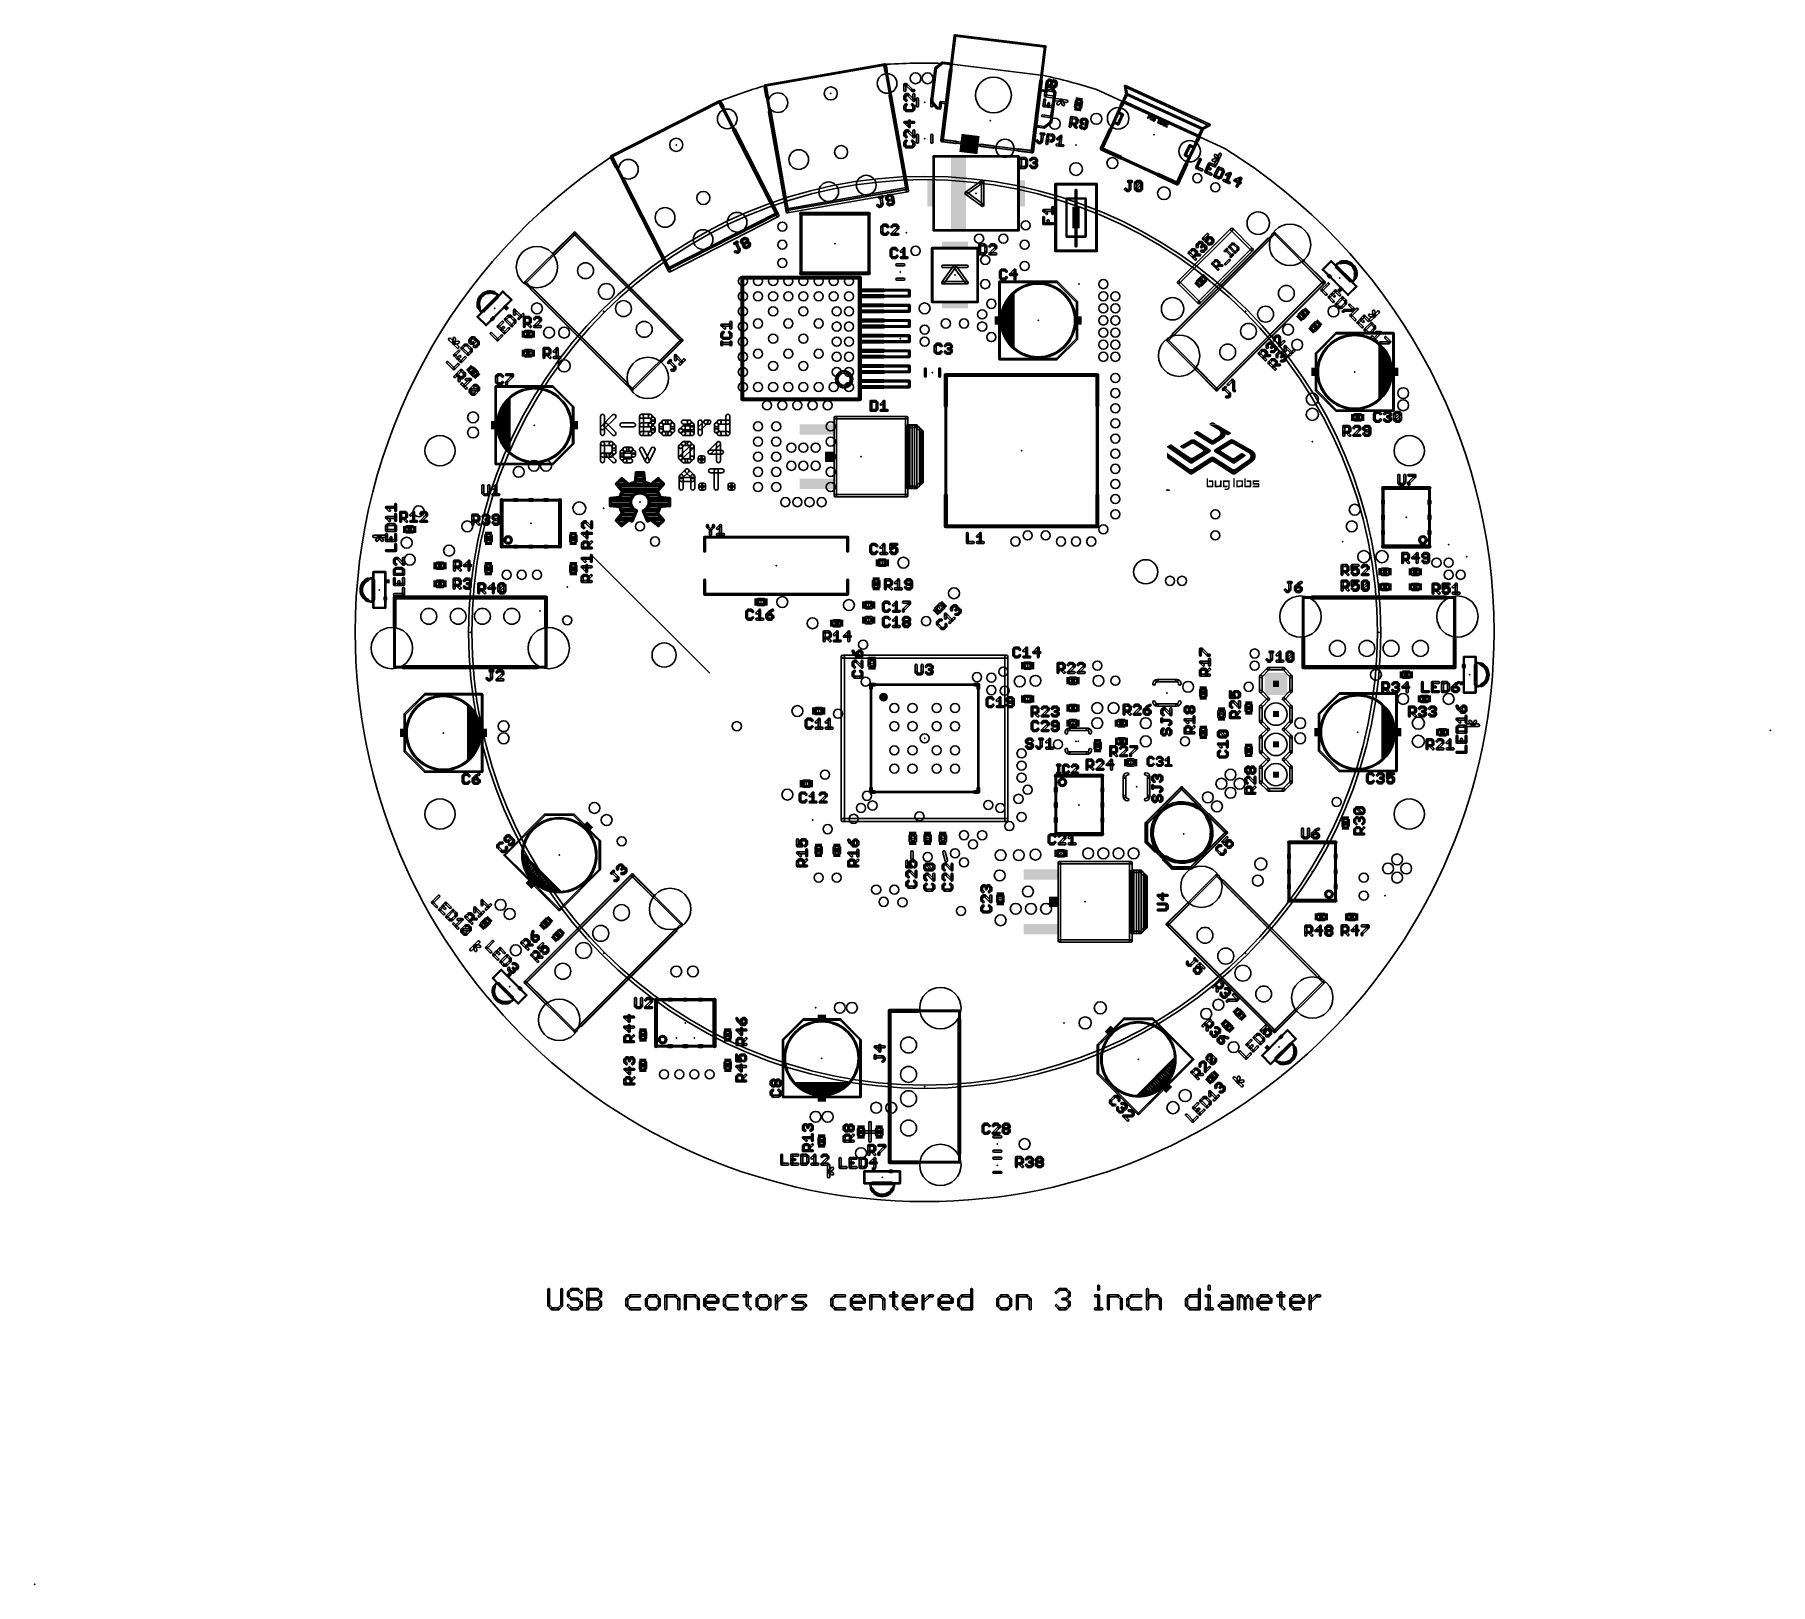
# Model space of a CAD drawing. Extents: x -10 to 136, y -30 to 100.
import ezdxf

# ---------------------------------------------------------------- set-up
doc = ezdxf.new("R2010")
doc.units = 0
for name, color, linetype in [('17', 82, 'CONTINUOUS'), ('18', 82, 'CONTINUOUS'), ('20', 7, 'CONTINUOUS'), ('21', 253, 'CONTINUOUS'), ('23', 7, 'CONTINUOUS'), ('24', 7, 'CONTINUOUS'), ('25', 253, 'CONTINUOUS'), ('49', 253, 'CONTINUOUS'), ('51', 253, 'CONTINUOUS')]:
    doc.layers.add(name, color=color, linetype=linetype)

# ---------------------------------------------------------------- blocks, each defined once
blk = doc.blocks.new('RECT')
blk.add_solid([(-0.5, -0.5), (0.5, -0.5), (-0.5, 0.5), (0.5, 0.5)])
blk = doc.blocks.new('ROUNDP')
blk.add_circle((0, 0), 0.5)
blk = doc.blocks.new('SQUAREP')
blk.add_solid([(-0.5, -0.5), (0.5, -0.5), (-0.5, 0.5), (0.5, 0.5)])
blk = doc.blocks.new('ROUNDV')
blk.add_circle((0, 0), 0.5)

msp = doc.modelspace()

# ---------------------------------------------------------------- linework, layer by layer
at = {"layer": '20'}
for p, q in [((51.6128, 95.377), (61.849, 97.1804)), ((67.1068, 97.2312), (74.9808, 96.2406)), ((79.4258, 95.0722), (90.1954, 90.1192)), ((38.7858, 89.4334), (47.8028, 94.0816))]:
    msp.add_line(p, q, dxfattribs=at)
for centre, radius in [((70.7989, 94.5989), 1.4986), ((57.15, 94.742), 0.55), ((44.196, 90.424), 0.55), ((58.0182, 89.818), 0.55), ((46.4659, 85.969), 0.55), ((24.384, 64.77), 1.27), ((105.664, 64.77), 1.27), ((83.566, 54.61), 1.016), ((43.18, 47.625), 1.016), ((24.384, 34.29), 1.27), ((105.664, 34.29), 1.27)]:
    msp.add_circle(centre, radius, dxfattribs=at)
for centre, radius, start, end in [((64.9386, 49.5244), 47.7561, 87.3978, 93.7094), ((65.0758, 49.519), 47.76, 72.5147, 78.0304), ((65.0696, 49.5476), 47.7642, 106.3637, 111.1924), ((65.024, 49.5359), 47.752, 123.3305, 180.0071), ((65.024, 49.5402), 47.752, 359.9877, 58.1884), ((65.024, 49.53), 47.752, 180, 0)]:
    msp.add_arc(centre, radius, start, end, dxfattribs=at)
at = {"layer": '21'}
for points in [[(61.8933, 96.6446), (61.8151, 97.0877, 1), (61.615, 97.0524), (61.6932, 96.6093, 1)], [(67.1177, 96.7143), (66.3902, 90.7898, 1), (66.5919, 90.765), (67.3194, 96.6895, 1)], [(51.9177, 94.4794), (51.7701, 95.3165, 1), (51.57, 95.2812), (51.7176, 94.4441, 1)], [(62.0578, 94.5412), (63.4644, 86.5642, 1), (63.6645, 86.5995), (62.2579, 94.5765, 1)], [(74.1551, 89.8364), (74.8826, 95.7609, 1), (74.6809, 95.7857), (73.9534, 89.8612, 1)], [(48.1758, 93.6302), (47.9715, 94.0312, 1), (47.7904, 93.9389), (47.9947, 93.538, 1)], [(53.6195, 84.8283), (52.1434, 93.1992, 1), (51.9433, 93.1639), (53.4193, 84.793, 1)], [(64.5002, 93.68), (64.5002, 94.28, 1), (64.3478, 94.28), (64.3478, 93.68, 1)], [(65.7002, 93.68), (65.7002, 94.28, 1), (65.5478, 94.28), (65.5478, 93.68, 1)], [(76.008, 94.1118), (76.4635, 94.0477, 1), (76.4918, 94.249), (76.0363, 94.313, 1)], [(76.374, 94.2036), (76.1418, 93.9387, 1), (76.2947, 93.8048), (76.5268, 94.0697, 1)], [(76.9473, 94.1849), (76.4918, 94.249, 1), (76.4635, 94.0477), (76.919, 93.9837, 1)], [(76.3888, 94.0991), (76.5772, 93.7595, 1), (76.7549, 93.8581), (76.5665, 94.1976, 1)], [(81.5626, 94.0436), (81.4372, 93.7711, 1), (81.6218, 93.6862), (81.7472, 93.9587, 1)], [(48.9481, 91.6669), (52.6254, 84.4497, 1), (52.8065, 84.542), (49.1291, 91.7591, 1)], [(79.9503, 90.0521), (80.7025, 91.6875, 1), (80.5179, 91.7724), (79.7657, 90.1371, 1)], [(64.5002, 90.632), (64.5002, 91.232, 1), (64.3478, 91.232), (64.3478, 90.632, 1)], [(65.7002, 90.632), (65.7002, 91.232, 1), (65.5478, 91.232), (65.5478, 90.632, 1)], [(66.4787, 90.6766), (67.6132, 90.5373, 1), (67.6379, 90.739), (66.5035, 90.8783, 1)], [(70.7893, 90.352), (69.7809, 90.4758, 1), (69.7561, 90.2742), (70.7645, 90.1503, 1)], [(87.9221, 91.1186), (87.7968, 90.846, 1), (87.9814, 90.7611), (88.1067, 91.0337, 1)], [(39.2691, 88.6431), (38.8832, 89.4005, 1), (38.7022, 89.3082), (39.088, 88.5509, 1)], [(65.7814, 89.4142), (72.9026, 89.4142, 1), (72.9026, 89.5158), (65.7814, 89.5158, 1)], [(72.9074, 89.8872), (74.0419, 89.7479, 1), (74.0667, 89.9496), (72.9322, 90.0889, 1)], [(81.5313, 89.4368), (79.9005, 90.1869, 1), (79.8156, 90.0023), (81.4464, 89.2522, 1)], [(86.3099, 87.1271), (87.0621, 88.7624, 1), (86.8775, 88.8473), (86.1253, 87.212, 1)], [(89.5917, 89.3085), (89.2119, 89.2276, 1), (89.2543, 89.0289), (89.634, 89.1098, 1)], [(89.5105, 88.7493), (89.705, 89.1662, 1), (89.5208, 89.2521), (89.3264, 88.8352, 1)], [(89.696, 89.2922), (89.5106, 89.5916, 1), (89.3378, 89.4846), (89.5233, 89.1852, 1)], [(89.7152, 89.669), (89.5208, 89.2521, 1), (89.705, 89.1662), (89.8994, 89.5831, 1)], [(43.7182, 79.9113), (39.8593, 87.4848, 1), (39.6782, 87.3926), (43.5372, 79.819, 1)], [(69.8252, 87.4421), (68.4522, 86.4421, 1), (68.5718, 86.2779), (69.9448, 87.2779, 1)], [(69.9866, 85.36), (69.9866, 87.36, 1), (69.7834, 87.36), (69.7834, 85.36, 1)], [(84.5444, 87.8273), (86.1751, 87.0772, 1), (86.2601, 87.2618), (84.6293, 88.0119, 1)], [(63.5468, 86.6819), (53.5018, 84.9107, 1), (53.537, 84.7106), (63.5821, 86.4818, 1)], [(68.4522, 86.2779), (69.8252, 85.2779, 1), (69.9448, 85.4421), (68.5718, 86.4421, 1)], [(76.0762, 81.5276), (76.0762, 87.1284, 1), (75.9492, 87.1284), (75.9492, 81.5276, 1)], [(76.959, 82.728), (76.959, 85.928, 1), (76.889, 85.928), (76.889, 82.728, 1)], [(78.489, 85.928), (78.489, 82.728, 1), (78.559, 82.728), (78.559, 85.928, 1)], [(79.3718, 87.1284), (79.3718, 81.5276, 1), (79.4988, 81.5276), (79.4988, 87.1284, 1)], [(52.6698, 84.5864), (43.5816, 79.9557, 1), (43.6738, 79.7746), (52.7621, 84.4053, 1)], [(54.6556, 84.542), (60.3556, 84.542, 1), (60.3556, 84.7452), (54.6556, 84.7452, 1)], [(34.0589, 81.2495), (35.7472, 82.9377, 1), (35.6035, 83.0814), (33.9152, 81.3931, 1)], [(35.6035, 82.9377), (44.5837, 73.9575, 1), (44.7274, 74.1012), (35.7472, 83.0814, 1)], [(65.7814, 83.2042), (72.9026, 83.2042, 1), (72.9026, 83.3058), (65.7814, 83.3058, 1)], [(86.4039, 78.8133), (90.8587, 83.2681, 1), (90.715, 83.4118), (86.2602, 78.957, 1)], [(90.715, 83.2681), (92.4121, 81.571, 1), (92.5558, 81.7147), (90.8587, 83.4118, 1)], [(65.6082, 81.7626), (65.6082, 77.2414, 1), (65.7098, 77.2414), (65.7098, 81.7626, 1)], [(69.4182, 81.7626), (69.4182, 77.2414, 1), (69.5198, 77.2414), (69.5198, 81.7626, 1)], [(93.78, 82.5606), (85.8414, 74.622, 1), (85.9851, 74.4783), (93.9237, 82.4169, 1)], [(92.4121, 81.7147), (87.9573, 77.2599, 1), (88.101, 77.1162), (92.5558, 81.571, 1)], [(90.2613, 81.4773), (90.4231, 81.6391, 1), (90.3333, 81.7289), (90.1715, 81.5671, 1)], [(90.8276, 81.1627), (90.3422, 81.648, 1), (90.2524, 81.5582), (90.7378, 81.0729, 1)], [(90.767, 82.1626), (90.5243, 81.92, 1), (90.6141, 81.8301), (90.8568, 82.0728, 1)], [(90.5243, 81.8301), (91.0097, 81.3448, 1), (91.0995, 81.4346), (90.6141, 81.92, 1)], [(90.9737, 82.1812), (90.8119, 82.1812, 1), (90.8119, 82.0542), (90.9737, 82.0542, 1)], [(91.3421, 81.8391), (91.0186, 82.1626, 1), (90.9288, 82.0728), (91.2523, 81.7493, 1)], [(91.0995, 81.3448), (91.3421, 81.5875, 1), (91.2523, 81.6773), (91.0097, 81.4346, 1)], [(91.3607, 81.6324), (91.3607, 81.7942, 1), (91.2337, 81.7942), (91.2337, 81.6324, 1)], [(62.692, 80.2798), (63.292, 80.2798, 1), (63.292, 80.4322), (62.692, 80.4322, 1)], [(67.4819, 80.2918), (66.4819, 78.9188, 1), (66.6461, 78.7992), (67.6461, 80.1722, 1)], [(68.564, 80.3336), (66.564, 80.3336, 1), (66.564, 80.1304), (68.564, 80.1304, 1)], [(68.6461, 78.9188), (67.6461, 80.2918, 1), (67.4819, 80.1722), (68.4819, 78.7992, 1)], [(89.2029, 80.4189), (89.4456, 80.6616, 1), (89.3558, 80.7514), (89.1131, 80.5087, 1)], [(89.6882, 80.0234), (89.2029, 80.5087, 1), (89.1131, 80.4189), (89.5984, 79.9336, 1)], [(89.4007, 80.643), (89.5624, 80.643, 1), (89.5624, 80.77), (89.4007, 80.77, 1)], [(89.6793, 80.4278), (89.4367, 80.1852, 1), (89.5265, 80.0954), (89.7691, 80.338, 1)], [(89.5175, 80.6616), (89.6793, 80.4998, 1), (89.7691, 80.5896), (89.6074, 80.7514, 1)], [(89.6433, 80.2385), (89.9669, 80.2385, 1), (89.9669, 80.3655), (89.6433, 80.3655, 1)], [(89.6607, 80.5447), (89.6607, 80.3829, 1), (89.7877, 80.3829), (89.7877, 80.5447, 1)], [(90.2983, 80.3819), (90.6219, 80.7055, 1), (90.5321, 80.7953), (90.2085, 80.4717, 1)], [(90.7467, 80.992), (90.9084, 81.1538, 1), (90.8186, 81.2436), (90.6569, 81.0818, 1)], [(96.7435, 80.4951), (98.4317, 78.8068, 1), (98.5754, 78.9505), (96.8871, 80.6388, 1)], [(100.8095, 79.1112), (99.6888, 80.232, 1), (99.5451, 80.0883), (100.6659, 78.9676, 1)], [(101.0343, 79.3241, 1), (101.226, 79.2567, 0.6292), (99.8343, 80.6485, 1), (99.9016, 80.4568, -0.6292)], [(49.8436, 69.078), (49.8436, 79.278, 1), (49.6404, 79.278), (49.6404, 69.078, 1)], [(49.742, 79.1764), (59.592, 79.1764, 1), (59.592, 79.3796), (49.742, 79.3796, 1)], [(60.3556, 79.7452), (54.6556, 79.7452, 1), (54.6556, 79.542), (60.3556, 79.542, 1)], [(59.4904, 79.278), (59.4904, 71.878, 1), (59.6936, 71.878), (59.6936, 79.278, 1)], [(62.692, 79.0798), (63.292, 79.0798, 1), (63.292, 79.2322), (62.692, 79.2322, 1)], [(66.564, 78.7574), (68.564, 78.7574, 1), (68.564, 78.9606), (66.564, 78.9606, 1)], [(71.3498, 76.642), (71.3498, 78.942, 1), (71.2482, 78.942), (71.2482, 76.642, 1)], [(71.299, 78.8912), (76.099, 78.8912, 1), (76.099, 78.9928), (71.299, 78.9928, 1)], [(77.4506, 76.6264, 1), (77.5474, 76.6576, 0.7285), (71.5506, 76.6576, 1), (71.6474, 76.6264, -0.7285)], [(76.0631, 78.9061), (77.7631, 77.2061, 1), (77.8349, 77.2779), (76.1349, 78.9779, 1)], [(88.101, 77.2599), (86.4039, 78.957, 1), (86.2602, 78.8133), (87.9573, 77.1162, 1)], [(98.4317, 78.9505), (89.4515, 69.9703, 1), (89.5952, 69.8266), (98.5754, 78.8068, 1)], [(99.0771, 79.4294), (98.9781, 79.5284, 1), (98.8345, 79.3848), (98.9334, 79.2858, 1)], [(28.8799, 77.9203, 1), (28.9473, 78.112, 0.6292), (27.5555, 76.7203, 1), (27.7472, 76.7876, -0.6292)], [(29.0928, 77.6955), (27.972, 76.5748, 1), (28.1157, 76.4311), (29.2364, 77.5519, 1)], [(31.9934, 78.286), (39.932, 70.3474, 1), (40.0757, 70.4911), (32.1371, 78.4297, 1)], [(59.622, 78.1264), (61.582, 78.1264, 1), (61.582, 78.3296), (59.622, 78.3296, 1)], [(59.642, 77.6264), (61.582, 77.6264, 1), (61.582, 77.8296), (59.642, 77.8296, 1)], [(77.7482, 77.242), (77.7482, 76.642, 1), (77.8498, 76.642), (77.8498, 77.242, 1)], [(28.7746, 75.9631), (28.6756, 75.8641, 1), (28.8192, 75.7205), (28.9182, 75.8194, 1)], [(59.612, 76.8564), (61.582, 76.8564, 1), (61.582, 77.0596), (59.612, 77.0596, 1)], [(59.5104, 75.698), (59.5104, 75.688, 1), (59.7136, 75.688), (59.7136, 75.698, 1)], [(59.612, 75.5864), (61.582, 75.5864, 1), (61.582, 75.7896), (59.612, 75.7896, 1)], [(59.622, 76.3564), (61.582, 76.3564, 1), (61.582, 76.5596), (59.622, 76.5596, 1)], [(102.7503, 76.1804), (102.3658, 76.2343, 1), (102.3376, 76.0331), (102.7221, 75.9792, 1)], [(102.4828, 75.6827), (102.808, 76.0079, 1), (102.6644, 76.1516), (102.3391, 75.8264, 1)], [(102.8427, 76.1294), (102.7709, 76.4742, 1), (102.572, 76.4327), (102.6438, 76.0879, 1)], [(102.9896, 76.4769), (102.6644, 76.1516, 1), (102.808, 76.0079), (103.1333, 76.3332, 1)], [(25.6344, 73.7797), (25.6883, 74.1642, 1), (25.4871, 74.1924), (25.4332, 73.8079, 1)], [(59.5104, 74.428), (59.5104, 74.418, 1), (59.7136, 74.418), (59.7136, 74.428, 1)], [(59.612, 74.3164), (61.582, 74.3164, 1), (61.582, 74.5196), (59.612, 74.5196, 1)], [(59.7236, 75.178), (59.7236, 75.188, 1), (59.5204, 75.188), (59.5204, 75.178, 1)], [(59.622, 75.0864), (61.582, 75.0864, 1), (61.582, 75.2896), (59.622, 75.2896, 1)], [(71.3498, 72.442), (71.3498, 74.742, 1), (71.2482, 74.742), (71.2482, 72.442, 1)], [(71.6474, 74.7576, 1), (71.5506, 74.7264, 0.7285), (77.5474, 74.7264, 1), (77.4506, 74.7576, -0.7285)], [(77.7482, 74.742), (77.7482, 74.142, 1), (77.8498, 74.142), (77.8498, 74.742, 1)], [(97.8779, 72.8881), (99.5779, 74.5881, 1), (99.5061, 74.6599), (97.8061, 72.9599, 1)], [(103.9936, 72.3084, 1), (104.0904, 72.3396, 0.7285), (98.0936, 72.3396, 1), (98.1904, 72.3084, -0.7285)], [(99.542, 74.5732), (104.342, 74.5732, 1), (104.342, 74.6748), (99.542, 74.6748, 1)], [(104.2912, 74.624), (104.2912, 72.324, 1), (104.3928, 72.324), (104.3928, 74.624, 1)], [(25.1367, 74.0472), (25.4619, 73.7219, 1), (25.6056, 73.8656), (25.2804, 74.1909, 1)], [(25.9309, 73.5404), (25.6056, 73.8656, 1), (25.4619, 73.7219), (25.7872, 73.3967, 1)], [(25.5834, 73.6873), (25.9282, 73.7591, 1), (25.8867, 73.958), (25.5419, 73.8862, 1)], [(44.5837, 74.1012), (42.8955, 72.4129, 1), (43.0391, 72.2692), (44.7274, 73.9575, 1)], [(59.7036, 73.908), (59.7036, 73.918, 1), (59.5004, 73.918), (59.5004, 73.908, 1)], [(59.602, 73.8164), (61.582, 73.8164, 1), (61.582, 74.0196), (59.602, 74.0196, 1)], [(59.5104, 73.158), (59.5104, 73.148, 1), (59.7136, 73.148), (59.7136, 73.158, 1)], [(59.612, 73.0464), (61.582, 73.0464, 1), (61.582, 73.2496), (59.612, 73.2496, 1)], [(77.7631, 74.1779), (76.0631, 72.4779, 1), (76.1349, 72.4061), (77.8349, 74.1061, 1)], [(97.8928, 72.324), (97.8928, 72.924, 1), (97.7912, 72.924), (97.7912, 72.324, 1)], [(59.4904, 71.878), (59.4904, 71.378, 1), (59.6936, 71.378), (59.6936, 71.878, 1)], [(59.592, 71.7764), (61.582, 71.7764, 1), (61.582, 71.9796), (59.592, 71.9796, 1)], [(59.4904, 71.378), (59.4904, 70.608, 1), (59.6936, 70.608), (59.6936, 71.378, 1)], [(59.592, 71.2764), (61.582, 71.2764, 1), (61.582, 71.4796), (59.592, 71.4796, 1)], [(59.5104, 72.658), (59.5104, 72.648, 1), (59.7136, 72.648), (59.7136, 72.658, 1)], [(59.612, 72.5464), (61.582, 72.5464, 1), (61.582, 72.7496), (59.612, 72.7496, 1)], [(65.0082, 71.6232), (65.0082, 71.0232, 1), (65.1606, 71.0232), (65.1606, 71.6232, 1)], [(66.2082, 71.6232), (66.2082, 71.0232, 1), (66.3606, 71.0232), (66.3606, 71.6232, 1)], [(76.099, 72.4928), (71.299, 72.4928, 1), (71.299, 72.3912), (76.099, 72.3912, 1)], [(89.5952, 69.9703), (87.9069, 71.6585, 1), (87.7632, 71.5149), (89.4515, 69.8266, 1)], [(29.1008, 67.85), (29.1008, 70.15, 1), (28.9992, 70.15), (28.9992, 67.85, 1)], [(29.05, 70.0992), (33.85, 70.0992, 1), (33.85, 70.2008), (29.05, 70.2008, 1)], [(35.2016, 67.8344, 1), (35.2984, 67.8656, 0.7285), (29.3016, 67.8656, 1), (29.3984, 67.8344, -0.7285)], [(33.8141, 70.1141), (35.5141, 68.4141, 1), (35.5859, 68.4859), (33.8859, 70.1859, 1)], [(59.4904, 70.608), (59.4904, 70.108, 1), (59.6936, 70.108), (59.6936, 70.608, 1)], [(59.592, 70.5064), (61.582, 70.5064, 1), (61.582, 70.7096), (59.592, 70.7096, 1)], [(59.4904, 70.108), (59.4904, 69.078, 1), (59.6936, 69.078), (59.6936, 70.108, 1)], [(59.592, 70.0064), (61.572, 70.0064, 1), (61.572, 70.2096), (59.592, 70.2096, 1)], [(66.9036, 68.52), (66.9036, 71.12, 1), (66.7004, 71.12), (66.7004, 68.52, 1)], [(66.802, 71.0184), (79.502, 71.0184, 1), (79.502, 71.2216), (66.802, 71.2216, 1)], [(79.4004, 71.12), (79.4004, 68.52, 1), (79.6036, 68.52), (79.6036, 71.12, 1)], [(97.8928, 69.824), (97.8928, 70.424, 1), (97.7912, 70.424), (97.7912, 69.824, 1)], [(99.5779, 68.1599), (97.8779, 69.8599, 1), (97.8061, 69.7881), (99.5061, 68.0881, 1)], [(98.1904, 70.4396, 1), (98.0936, 70.4084, 0.7285), (104.0904, 70.4084, 1), (103.9936, 70.4396, -0.7285)], [(104.2912, 70.424), (104.2912, 68.124, 1), (104.3928, 68.124), (104.3928, 70.424, 1)], [(35.4992, 68.45), (35.4992, 67.85, 1), (35.6008, 67.85), (35.6008, 68.45, 1)], [(59.592, 69.1796), (49.742, 69.1796, 1), (49.742, 68.9764), (59.592, 68.9764, 1)], [(57.6326, 60.985), (57.6326, 67.539, 1), (57.4294, 67.539), (57.4294, 60.985, 1)], [(57.531, 67.4374), (63.5254, 67.437, 1), (63.5254, 67.6402), (57.531, 67.6406, 1)], [(104.342, 68.1748), (99.542, 68.1748, 1), (99.542, 68.0732), (104.342, 68.0732, 1)], [(29.1008, 63.65), (29.1008, 65.95, 1), (28.9992, 65.95), (28.9992, 63.65, 1)], [(29.3984, 65.9656, 1), (29.3016, 65.9344, 0.7285), (35.2984, 65.9344, 1), (35.2016, 65.9656, -0.7285)], [(35.4992, 65.95), (35.4992, 65.35, 1), (35.6008, 65.35), (35.6008, 65.95, 1)], [(35.5141, 65.3859), (33.8141, 63.6859, 1), (33.8859, 63.6141), (35.5859, 65.3141, 1)], [(33.85, 63.7008), (29.05, 63.7008, 1), (29.05, 63.5992), (33.85, 63.5992, 1)], [(40.7687, 62.941), (40.6868, 62.1343, 1), (40.836, 62.1191), (40.9179, 62.9258, 1)], [(40.8046, 62.477), (41.4914, 62.477, 1), (41.4914, 62.627), (40.8046, 62.627, 1)], [(40.8198, 62.627), (41.4762, 62.627, 1), (41.4762, 62.777), (40.8198, 62.777, 1)], [(40.835, 62.777), (41.461, 62.777, 1), (41.461, 62.927), (40.835, 62.927, 1)], [(41.4527, 63.0084), (40.8433, 63.0084, 1), (40.8433, 62.8584), (41.4527, 62.8584, 1)], [(41.6092, 62.1343), (41.5273, 62.941, 1), (41.3781, 62.9258), (41.46, 62.1191, 1)], [(39.5558, 62.475), (39.125, 62.0442, 1), (39.231, 61.9382), (39.6618, 62.369, 1)], [(39.1199, 61.9438), (39.6323, 61.3154, 1), (39.7485, 61.4102), (39.2361, 62.0386, 1)], [(39.21, 61.877), (40.1852, 61.877, 1), (40.1852, 62.027), (39.21, 62.027, 1)], [(39.2888, 62.027), (40.0012, 62.027, 1), (40.0012, 62.177), (39.2888, 62.177, 1)], [(39.3323, 61.727), (42.9637, 61.727, 1), (42.9637, 61.877), (39.3323, 61.877, 1)], [(39.4388, 62.177), (39.8173, 62.177, 1), (39.8173, 62.327), (39.4388, 62.327, 1)], [(39.4546, 61.577), (42.8414, 61.577, 1), (42.8414, 61.727), (39.4546, 61.727, 1)], [(39.4886, 61.1326), (39.4019, 60.8615, 1), (39.5447, 60.8157), (39.6315, 61.0869, 1)], [(39.6237, 61.3971), (39.4934, 61.1441, 1), (39.6267, 61.0754), (39.7571, 61.3285, 1)], [(39.5769, 61.427), (42.7191, 61.427, 1), (42.7191, 61.577), (39.5769, 61.577, 1)], [(39.5888, 62.327), (39.6333, 62.327, 1), (39.6333, 62.477), (39.5888, 62.477, 1)], [(39.6076, 61.127), (40.9427, 61.127, 1), (40.9427, 61.277), (39.6076, 61.277, 1)], [(40.2846, 61.9677), (39.6562, 62.4801, 1), (39.5614, 62.3639), (40.1898, 61.8515, 1)], [(39.6848, 61.277), (42.6112, 61.277, 1), (42.6112, 61.427), (39.6848, 61.427, 1)], [(40.4559, 62.1066), (40.2029, 61.9763, 1), (40.2715, 61.8429), (40.5246, 61.9733, 1)], [(40.3195, 61.877), (41.9765, 61.877, 1), (41.9765, 62.027), (40.3195, 62.027, 1)], [(40.7385, 62.1981), (40.4674, 62.1114, 1), (40.5131, 61.9685), (40.7843, 62.0553, 1)], [(40.6617, 60.9648), (40.7899, 61.0613, 1), (40.6997, 61.1811), (40.5715, 61.0846, 1)], [(40.6842, 62.027), (41.6118, 62.027, 1), (41.6118, 62.177), (40.6842, 62.177, 1)], [(40.7767, 61.0533), (40.9218, 61.1216, 1), (40.858, 61.2573), (40.7128, 61.1891, 1)], [(40.7741, 62.177), (41.5219, 62.177, 1), (41.5219, 62.327), (40.7741, 62.327, 1)], [(40.7893, 62.327), (41.5067, 62.327, 1), (41.5067, 62.477), (40.7893, 62.477, 1)], [(40.9073, 61.1165), (41.0634, 61.1536, 1), (41.0286, 61.2996), (40.8726, 61.2624, 1)], [(41.0481, 61.1516), (41.2085, 61.1561, 1), (41.2043, 61.3061), (41.0439, 61.3016, 1)], [(41.1931, 61.1573), (41.351, 61.1289, 1), (41.3775, 61.2766), (41.2196, 61.3049, 1)], [(41.3362, 61.1332), (41.485, 61.0732, 1), (41.5411, 61.2123), (41.3923, 61.2723, 1)], [(41.3661, 61.127), (42.6884, 61.127, 1), (42.6884, 61.277), (41.3661, 61.277, 1)], [(41.4714, 61.0804), (41.6048, 60.9913, 1), (41.6881, 61.116), (41.5547, 61.2051, 1)], [(41.8286, 62.1114), (41.5575, 62.1981, 1), (41.5117, 62.0553), (41.7829, 61.9685, 1)], [(41.5929, 61.0011), (41.7053, 60.8866, 1), (41.8123, 60.9917), (41.7, 61.1062, 1)], [(42.0931, 61.9763), (41.8401, 62.1066, 1), (41.7714, 61.9733), (42.0245, 61.8429, 1)], [(42.6398, 62.4801), (42.0114, 61.9677, 1), (42.1062, 61.8515), (42.7346, 62.3639, 1)], [(42.1108, 61.877), (43.086, 61.877, 1), (43.086, 62.027), (42.1108, 62.027, 1)], [(42.2948, 62.027), (43.0072, 62.027, 1), (43.0072, 62.177), (42.2948, 62.177, 1)], [(42.4787, 62.177), (42.8572, 62.177, 1), (42.8572, 62.327), (42.4787, 62.327, 1)], [(42.6637, 61.3154), (43.1761, 61.9438, 1), (43.0599, 62.0386), (42.5475, 61.4102, 1)], [(42.8026, 61.1441), (42.6723, 61.3971, 1), (42.5389, 61.3285), (42.6693, 61.0754, 1)], [(42.6627, 62.327), (42.7072, 62.327, 1), (42.7072, 62.477), (42.6627, 62.477, 1)], [(43.171, 62.0442), (42.7402, 62.475, 1), (42.6342, 62.369), (43.065, 61.9382, 1)], [(42.8941, 60.8615), (42.8074, 61.1326, 1), (42.6645, 61.0869), (42.7513, 60.8157, 1)], [(107.36, 61.7336), (103.46, 61.7336, 1), (103.46, 61.5304), (107.36, 61.5304, 1)], [(29.4524, 60.624), (29.4524, 56.724, 1), (29.6556, 56.724), (29.6556, 60.624, 1)], [(30.604, 60.5224), (30.864, 60.5224, 1), (30.864, 60.7256), (30.604, 60.7256, 1)], [(31.874, 60.5224), (32.134, 60.5224, 1), (32.134, 60.7256), (31.874, 60.7256, 1)], [(33.144, 60.5224), (33.404, 60.5224, 1), (33.404, 60.7256), (33.144, 60.7256, 1)], [(34.5556, 56.724), (34.5556, 60.624, 1), (34.3524, 60.624), (34.3524, 56.724, 1)], [(39.4657, 60.9132), (38.659, 60.8313, 1), (38.6742, 60.6821), (39.4809, 60.764, 1)], [(38.5916, 60.7567), (38.5916, 60.1473, 1), (38.7416, 60.1473), (38.7416, 60.7567, 1)], [(38.6666, 60.677), (40.4279, 60.677, 1), (40.4279, 60.827), (38.6666, 60.827, 1)], [(38.6666, 60.527), (40.3822, 60.527, 1), (40.3822, 60.677), (38.6666, 60.677, 1)], [(38.6666, 60.377), (40.3667, 60.377, 1), (40.3667, 60.527), (38.6666, 60.527, 1)], [(38.6666, 60.227), (40.3815, 60.227, 1), (40.3815, 60.377), (38.6666, 60.377, 1)], [(38.6666, 60.077), (40.4267, 60.077, 1), (40.4267, 60.227), (38.6666, 60.227, 1)], [(38.659, 60.0727), (39.4657, 59.9908, 1), (39.4809, 60.14), (38.6742, 60.2219, 1)], [(39.4019, 60.0425), (39.4886, 59.7714, 1), (39.6315, 59.8171), (39.5447, 60.0883, 1)], [(39.4936, 60.827), (40.5096, 60.827, 1), (40.5096, 60.977), (39.4936, 60.977, 1)], [(39.4936, 59.927), (40.5114, 59.927, 1), (40.5114, 60.077), (39.4936, 60.077, 1)], [(39.5416, 60.977), (40.6528, 60.977, 1), (40.6528, 61.127), (39.5416, 61.127, 1)], [(39.5416, 59.777), (40.6535, 59.777, 1), (40.6535, 59.927), (39.5416, 59.927, 1)], [(39.4934, 59.7599), (39.6237, 59.5069, 1), (39.7571, 59.5755), (39.6267, 59.8286, 1)], [(39.6076, 59.627), (40.8373, 59.627, 1), (40.8373, 59.777), (39.6076, 59.777, 1)], [(40.4413, 60.4443), (40.4578, 60.6039, 1), (40.3086, 60.6193), (40.2921, 60.4597, 1)], [(40.4563, 60.3069), (40.4413, 60.4593, 1), (40.2921, 60.4447), (40.3071, 60.2922, 1)], [(40.4979, 60.1748), (40.4535, 60.3213, 1), (40.3099, 60.2778), (40.3544, 60.1312, 1)], [(40.4546, 60.5888), (40.5033, 60.7416, 1), (40.3604, 60.7872), (40.3117, 60.6344, 1)], [(40.5645, 60.0533), (40.4923, 60.1884, 1), (40.36, 60.1177), (40.4322, 59.9826, 1)], [(40.4972, 60.7275), (40.5761, 60.8672, 1), (40.4455, 60.941), (40.3666, 60.8013, 1)], [(40.5595, 58.8353), (40.9183, 59.7015, 1), (40.7797, 59.7589), (40.4209, 58.8927, 1)], [(40.6535, 59.9471), (40.5563, 60.0655, 1), (40.4404, 59.9704), (40.5375, 59.852, 1)], [(40.5672, 60.8547), (40.673, 60.9753, 1), (40.5602, 61.0742), (40.4544, 60.9536, 1)], [(40.7615, 59.8604), (40.6431, 59.9575, 1), (40.5479, 59.8416), (40.6663, 59.7444, 1)], [(40.8844, 59.7963), (40.7493, 59.8685, 1), (40.6786, 59.7362), (40.8136, 59.6641, 1)], [(41.5525, 59.8725), (41.4113, 59.7962, 1), (41.4827, 59.6642), (41.6238, 59.7405, 1)], [(41.3777, 59.7015), (41.7365, 58.8353, 1), (41.8751, 58.8927), (41.5163, 59.7589, 1)], [(41.4587, 59.627), (42.6884, 59.627, 1), (42.6884, 59.777), (41.4587, 59.777, 1)], [(41.6623, 59.9673), (41.5397, 59.8638, 1), (41.6365, 59.7492), (41.7591, 59.8527, 1)], [(41.642, 59.777), (42.7544, 59.777, 1), (42.7544, 59.927), (41.642, 59.927, 1)], [(41.648, 60.977), (42.7544, 60.977, 1), (42.7544, 61.127), (41.648, 61.127, 1)], [(41.7505, 60.0826), (41.6516, 59.9562, 1), (41.7698, 59.8638), (41.8686, 59.9901, 1)], [(41.6957, 60.8986), (41.7823, 60.7636, 1), (41.9086, 60.8446), (41.8219, 60.9796, 1)], [(41.7826, 60.827), (42.8024, 60.827, 1), (42.8024, 60.977), (41.7826, 60.977, 1)], [(41.7827, 59.927), (42.8024, 59.927, 1), (42.8024, 60.077), (41.7827, 60.077, 1)], [(41.8132, 60.2134), (41.7423, 60.0695, 1), (41.8768, 60.0032), (41.9477, 60.1471, 1)], [(41.7754, 60.7774), (41.8326, 60.6275, 1), (41.9727, 60.681), (41.9155, 60.8309, 1)], [(41.8653, 60.677), (43.6294, 60.677, 1), (43.6294, 60.827), (41.8653, 60.827, 1)], [(41.8666, 60.077), (43.6294, 60.077, 1), (43.6294, 60.227), (41.8666, 60.227, 1)], [(41.8479, 60.3543), (41.8079, 60.199, 1), (41.9531, 60.1615), (41.9932, 60.3169, 1)], [(41.8286, 60.6424), (41.854, 60.484, 1), (42.0021, 60.5077), (41.9767, 60.6661, 1)], [(41.911, 60.527), (43.6294, 60.527, 1), (43.6294, 60.677), (41.911, 60.677, 1)], [(41.9119, 60.227), (43.6294, 60.227, 1), (43.6294, 60.377), (41.9119, 60.377, 1)], [(41.8531, 60.4993), (41.8456, 60.3391, 1), (41.9955, 60.3321), (42.003, 60.4923, 1)], [(41.926, 60.377), (43.6294, 60.377, 1), (43.6294, 60.527), (41.926, 60.527, 1)], [(42.6723, 59.5069), (42.8026, 59.7599, 1), (42.6693, 59.8286), (42.5389, 59.5755, 1)], [(42.8074, 59.7714), (42.8941, 60.0425, 1), (42.7513, 60.0883), (42.6645, 59.8171, 1)], [(43.637, 60.8313), (42.8303, 60.9132, 1), (42.8151, 60.764), (43.6218, 60.6821, 1)], [(42.8303, 59.9908), (43.637, 60.0727, 1), (43.6218, 60.2219), (42.8151, 60.14, 1)], [(43.7044, 60.1473), (43.7044, 60.7567, 1), (43.5544, 60.7567), (43.5544, 60.1473, 1)], [(63.5254, 61.087), (57.531, 61.0866, 1), (57.531, 60.8834), (63.5254, 60.8838, 1)], [(66.7004, 61.02), (66.7004, 58.42, 1), (66.9036, 58.42), (66.9036, 61.02, 1)], [(79.6036, 58.42), (79.6036, 61.02, 1), (79.4004, 61.02), (79.4004, 58.42, 1)], [(103.5616, 60.322), (103.5616, 60.582, 1), (103.3584, 60.582), (103.3584, 60.322, 1)], [(107.4616, 60.322), (107.4616, 60.582, 1), (107.2584, 60.582), (107.2584, 60.322, 1)], [(39.6323, 59.5886), (39.1199, 58.9602, 1), (39.2361, 58.8654), (39.7485, 59.4938, 1)], [(39.125, 58.8598), (39.5558, 58.429, 1), (39.6618, 58.535), (39.231, 58.9658, 1)], [(39.21, 58.877), (40.1852, 58.877, 1), (40.1852, 59.027), (39.21, 59.027, 1)], [(39.2888, 58.727), (40.0012, 58.727, 1), (40.0012, 58.877), (39.2888, 58.877, 1)], [(39.3323, 59.027), (40.5888, 59.027, 1), (40.5888, 59.177), (39.3323, 59.177, 1)], [(39.4388, 58.577), (39.8173, 58.577, 1), (39.8173, 58.727), (39.4388, 58.727, 1)], [(39.4546, 59.177), (40.6509, 59.177, 1), (40.6509, 59.327), (39.4546, 59.327, 1)], [(39.5769, 59.327), (40.7131, 59.327, 1), (40.7131, 59.477), (39.5769, 59.477, 1)], [(39.5888, 58.427), (39.6333, 58.427, 1), (39.6333, 58.577), (39.5888, 58.577, 1)], [(39.6562, 58.4239), (40.2846, 58.9363, 1), (40.1898, 59.0525), (39.5614, 58.5401, 1)], [(39.6848, 59.477), (40.7752, 59.477, 1), (40.7752, 59.627), (39.6848, 59.627, 1)], [(40.2028, 58.9277), (40.4558, 58.7973, 1), (40.5246, 58.9307), (40.2716, 59.0611, 1)], [(40.3195, 58.877), (40.5267, 58.877, 1), (40.5267, 59.027), (40.3195, 59.027, 1)], [(41.5208, 59.477), (42.6112, 59.477, 1), (42.6112, 59.627), (41.5208, 59.627, 1)], [(41.5829, 59.327), (42.7191, 59.327, 1), (42.7191, 59.477), (41.5829, 59.477, 1)], [(41.6451, 59.177), (42.8414, 59.177, 1), (42.8414, 59.327), (41.6451, 59.327, 1)], [(41.7072, 59.027), (42.9637, 59.027, 1), (42.9637, 59.177), (41.7072, 59.177, 1)], [(41.7693, 58.877), (41.9765, 58.877, 1), (41.9765, 59.027), (41.7693, 59.027, 1)], [(41.8402, 58.7973), (42.0932, 58.9277, 1), (42.0244, 59.0611), (41.7714, 58.9307, 1)], [(42.0114, 58.9363), (42.6398, 58.4239, 1), (42.7346, 58.5401), (42.1062, 59.0525, 1)], [(42.1108, 58.877), (43.086, 58.877, 1), (43.086, 59.027), (42.1108, 59.027, 1)], [(42.2948, 58.727), (43.0072, 58.727, 1), (43.0072, 58.877), (42.2948, 58.877, 1)], [(42.4787, 58.577), (42.8572, 58.577, 1), (42.8572, 58.727), (42.4787, 58.727, 1)], [(43.1761, 58.9602), (42.6637, 59.5886, 1), (42.5475, 59.4938), (43.0599, 58.8654, 1)], [(42.6627, 58.427), (42.7072, 58.427, 1), (42.7072, 58.577), (42.6627, 58.577, 1)], [(42.7402, 58.429), (43.171, 58.8598, 1), (43.065, 58.9658), (42.6342, 58.535, 1)], [(66.802, 58.3184), (79.502, 58.3184, 1), (79.502, 58.5216), (66.802, 58.5216, 1)], [(103.5616, 59.052), (103.5616, 59.312, 1), (103.3584, 59.312), (103.3584, 59.052, 1)], [(107.4616, 59.052), (107.4616, 59.312, 1), (107.2584, 59.312), (107.2584, 59.052, 1)], [(18.844, 57.4724), (19.304, 57.4724, 1), (19.304, 57.6756), (18.844, 57.6756, 1)], [(19.1936, 57.6143), (19.0006, 57.3197, 1), (19.1706, 57.2083), (19.3636, 57.5029, 1)], [(19.764, 57.6756), (19.304, 57.6756, 1), (19.304, 57.4724), (19.764, 57.4724, 1)], [(19.2229, 57.5128), (19.4567, 57.2028, 1), (19.6189, 57.3252), (19.3851, 57.6352, 1)], [(30.604, 56.6224), (30.864, 56.6224, 1), (30.864, 56.8256), (30.604, 56.8256, 1)], [(31.874, 56.6224), (32.134, 56.6224, 1), (32.134, 56.8256), (31.874, 56.8256, 1)], [(33.144, 56.6224), (33.404, 56.6224, 1), (33.404, 56.8256), (33.144, 56.8256, 1)], [(58.578, 57.5815), (46.578, 57.5815, 1), (46.578, 57.4545), (58.578, 57.4545, 1)], [(46.5145, 57.518), (46.5145, 56.318, 1), (46.6415, 56.318), (46.6415, 57.518, 1)], [(58.6415, 56.318), (58.6415, 57.518, 1), (58.5145, 57.518), (58.5145, 56.318, 1)], [(103.5616, 57.782), (103.5616, 58.042, 1), (103.3584, 58.042), (103.3584, 57.782, 1)], [(103.46, 56.6304), (107.36, 56.6304, 1), (107.36, 56.8336), (103.46, 56.8336, 1)], [(107.4616, 57.782), (107.4616, 58.042, 1), (107.2584, 58.042), (107.2584, 57.782, 1)], [(61.2648, 55.4025), (61.2648, 55.3415, 1), (61.6712, 55.3415), (61.6712, 55.4025, 1)], [(18.393, 53.8894, 1), (18.305, 54.0726, 0.6292), (18.305, 52.1044, 1), (18.393, 52.2876, -0.6292)], [(18.7024, 53.881), (18.7024, 52.296, 1), (18.9056, 52.296), (18.9056, 53.881, 1)], [(46.5145, 53.918), (46.5145, 52.718, 1), (46.6415, 52.718), (46.6415, 53.918, 1)], [(58.6415, 52.718), (58.6415, 53.918, 1), (58.5145, 53.918), (58.5145, 52.718, 1)], [(19.7024, 52.431), (19.7024, 52.291, 1), (19.9056, 52.291), (19.9056, 52.431, 1)], [(20.6756, 50.0634), (20.6756, 52.451, 1), (20.4724, 52.451), (20.4724, 50.0634, 1)], [(20.574, 52.3494), (33.274, 52.3494, 1), (33.274, 52.5526), (20.574, 52.5526, 1)], [(33.1724, 52.451), (33.1724, 50.0634, 1), (33.3756, 50.0634), (33.3756, 52.451, 1)], [(46.578, 52.6545), (58.578, 52.6545, 1), (58.578, 52.7815), (46.578, 52.7815, 1)], [(108.7374, 52.5526), (97.5106, 52.5526, 1), (97.5106, 52.3494), (108.7374, 52.3494, 1)], [(51.5112, 52.0395), (51.5112, 52.1005, 1), (51.1048, 52.1005), (51.1048, 52.0395, 1)], [(60.5282, 51.7855), (60.5282, 51.8465, 1), (60.1218, 51.8465), (60.1218, 51.7855, 1)], [(66.1287, 51.4399), (66.1719, 51.3967, 1), (66.4592, 51.6841), (66.4161, 51.7272, 1)], [(60.5282, 50.5155), (60.5282, 50.5765, 1), (60.1218, 50.5765), (60.1218, 50.5155, 1)], [(96.8756, 46.609), (96.8756, 48.9966, 1), (96.6724, 48.9966), (96.6724, 46.609, 1)], [(109.3724, 48.9966), (109.3724, 46.609, 1), (109.5756, 46.609), (109.5756, 48.9966, 1)], [(21.3106, 46.5074), (32.5374, 46.5074, 1), (32.5374, 46.7106), (21.3106, 46.7106, 1)], [(60.5739, 46.736), (60.6349, 46.736, 1), (60.6349, 47.1424), (60.5739, 47.1424, 1)], [(73.4568, 46.7665), (73.4568, 46.7055, 1), (73.8632, 46.7055), (73.8632, 46.7665, 1)], [(93.7812, 46.5538), (93.1462, 45.9188, 1), (93.2898, 45.7752), (93.9248, 46.4102, 1)], [(95.123, 46.5836), (93.853, 46.5836, 1), (93.853, 46.3804), (95.123, 46.3804, 1)], [(95.8298, 45.9188), (95.1948, 46.5538, 1), (95.0512, 46.4102), (95.6862, 45.7752, 1)], [(109.474, 46.7106), (96.774, 46.7106, 1), (96.774, 46.5074), (109.474, 46.5074, 1)], [(110.3456, 46.629), (110.3456, 46.769, 1), (110.1424, 46.769), (110.1424, 46.629, 1)], [(111.3456, 45.179), (111.3456, 46.764, 1), (111.1424, 46.764), (111.1424, 45.179, 1)], [(111.655, 45.1706, 1), (111.743, 44.9874, 0.6292), (111.743, 46.9556, 1), (111.655, 46.7724, -0.6292)], [(60.4224, 45.14), (60.4224, 44.84, 1), (60.6256, 44.84), (60.6256, 45.14, 1)], [(60.524, 45.0384), (60.824, 45.0384, 1), (60.824, 45.2416), (60.524, 45.2416, 1)], [(69.524, 45.2416), (69.224, 45.2416, 1), (69.224, 45.0384), (69.524, 45.0384, 1)], [(69.4224, 45.14), (69.4224, 44.84, 1), (69.6256, 44.84), (69.6256, 45.14, 1)], [(84.5185, 45.3644, 1), (84.5185, 45.5676, 0.4142), (84.1629, 45.212, 1), (84.3661, 45.212, -0.4142)], [(84.5185, 45.3644), (86.1695, 45.3644, 1), (86.1695, 45.5676), (84.5185, 45.5676, 1)], [(86.3219, 45.212, 1), (86.5251, 45.212, 0.4142), (86.1695, 45.5676, 1), (86.1695, 45.3644, -0.4142)], [(93.3196, 44.577), (93.3196, 45.847, 1), (93.1164, 45.847), (93.1164, 44.577, 1)], [(95.6564, 45.847), (95.6564, 44.577, 1), (95.8596, 44.577), (95.8596, 45.847, 1)], [(21.4619, 42.6101), (23.1619, 44.3101, 1), (23.0901, 44.3819), (21.3901, 42.6819, 1)], [(27.5776, 42.0304, 1), (27.6744, 42.0616, 0.7285), (21.6776, 42.0616, 1), (21.7744, 42.0304, -0.7285)], [(23.126, 44.2952), (27.926, 44.2952, 1), (27.926, 44.3968), (23.126, 44.3968, 1)], [(27.8752, 44.346), (27.8752, 42.046, 1), (27.9768, 42.046), (27.9768, 44.346, 1)], [(73.4568, 43.9725), (73.4568, 43.9115, 1), (73.8632, 43.9115), (73.8632, 43.9725, 1)], [(84.3661, 43.688, 1), (84.1629, 43.688, 0.4142), (84.5185, 43.3324, 1), (84.5185, 43.5356, -0.4142)], [(86.1695, 43.5356, 1), (86.1695, 43.3324, 0.4142), (86.5251, 43.688, 1), (86.3219, 43.688, -0.4142)], [(93.9248, 44.0138), (93.2898, 44.6488, 1), (93.1462, 44.5052), (93.7812, 43.8702, 1)], [(93.2898, 43.2352), (93.9248, 43.8702, 1), (93.7812, 44.0138), (93.1462, 43.3788, 1)], [(95.6862, 44.6488), (95.0512, 44.0138, 1), (95.1948, 43.8702), (95.8298, 44.5052, 1)], [(95.0512, 43.8702), (95.6862, 43.2352, 1), (95.8298, 43.3788), (95.1948, 44.0138, 1)], [(98.1319, 42.6621), (99.8319, 44.3621, 1), (99.7601, 44.4339), (98.0601, 42.7339, 1)], [(104.2476, 42.0824, 1), (104.3444, 42.1136, 0.7285), (98.3476, 42.1136, 1), (98.4444, 42.0824, -0.7285)], [(99.796, 44.3472), (104.596, 44.3472, 1), (104.596, 44.4488), (99.796, 44.4488, 1)], [(104.5452, 44.398), (104.5452, 42.098, 1), (104.6468, 42.098), (104.6468, 44.398, 1)], [(21.4768, 42.046), (21.4768, 42.646, 1), (21.3752, 42.646), (21.3752, 42.046, 1)], [(56.3372, 42.8955), (56.3372, 42.9565, 1), (55.9308, 42.9565), (55.9308, 42.8955, 1)], [(86.1695, 43.5356), (84.5185, 43.5356, 1), (84.5185, 43.3324), (86.1695, 43.3324, 1)], [(89.8855, 42.4688), (89.9465, 42.4688, 1), (89.9465, 42.8752), (89.8855, 42.8752, 1)], [(93.3196, 42.037), (93.3196, 43.307, 1), (93.1164, 43.307), (93.1164, 42.037, 1)], [(95.6564, 43.307), (95.6564, 42.037, 1), (95.8596, 42.037), (95.8596, 43.307, 1)], [(98.1468, 42.098), (98.1468, 42.698, 1), (98.0452, 42.698), (98.0452, 42.098, 1)], [(77.1279, 41.3004, 1), (77.0881, 41.4996, 0.4142), (76.8084, 41.0801, 1), (77.0076, 41.1199, -0.4142)], [(77.108, 41.2984), (78.708, 41.2984, 1), (78.708, 41.5016), (77.108, 41.5016, 1)], [(77.2668, 41.9405), (77.2668, 41.8795, 1), (77.6732, 41.8795), (77.6732, 41.9405, 1)], [(78.8084, 41.1199, 1), (79.0076, 41.0801, 0.4142), (78.7279, 41.4996, 1), (78.6881, 41.3004, -0.4142)], [(93.3196, 39.497), (93.3196, 40.767, 1), (93.1164, 40.767), (93.1164, 39.497, 1)], [(93.9248, 41.4738), (93.2898, 42.1088, 1), (93.1462, 41.9652), (93.7812, 41.3302, 1)], [(93.2898, 40.6952), (93.9248, 41.3302, 1), (93.7812, 41.4738), (93.1462, 40.8388, 1)], [(95.6862, 42.1088), (95.0512, 41.4738, 1), (95.1948, 41.3302), (95.8298, 41.9652, 1)], [(95.0512, 41.3302), (95.6862, 40.6952, 1), (95.8298, 40.8388), (95.1948, 41.4738, 1)], [(95.6564, 40.767), (95.6564, 39.497, 1), (95.8596, 39.497), (95.8596, 40.767, 1)], [(110.538, 41.6384), (110.998, 41.6384, 1), (110.998, 41.8416), (110.538, 41.8416, 1)], [(111.0791, 41.8012), (110.8453, 42.1112, 1), (110.6831, 41.9888), (110.9169, 41.6788, 1)], [(111.458, 41.8416), (110.998, 41.8416, 1), (110.998, 41.6384), (111.458, 41.6384, 1)], [(111.1084, 41.6997), (111.3014, 41.9943, 1), (111.1314, 42.1057), (110.9384, 41.8111, 1)], [(21.4768, 39.546), (21.4768, 40.146, 1), (21.3752, 40.146), (21.3752, 39.546, 1)], [(23.1619, 37.8819), (21.4619, 39.5819, 1), (21.3901, 39.5101), (23.0901, 37.8101, 1)], [(21.7744, 40.1616, 1), (21.6776, 40.1304, 0.7285), (27.6744, 40.1304, 1), (27.5776, 40.1616, -0.7285)], [(27.8752, 40.146), (27.8752, 37.846, 1), (27.9768, 37.846), (27.9768, 40.146, 1)], [(77.0076, 39.6801, 1), (76.8084, 39.7199, 0.4142), (77.0881, 39.3004, 1), (77.1279, 39.4996, -0.4142)], [(78.708, 39.5016), (77.108, 39.5016, 1), (77.108, 39.2984), (78.708, 39.2984, 1)], [(78.6881, 39.4996, 1), (78.7279, 39.3004, 0.4142), (79.0076, 39.7199, 1), (78.8084, 39.6801, -0.4142)], [(93.9248, 38.9338), (93.2898, 39.5688, 1), (93.1462, 39.4252), (93.7812, 38.7902, 1)], [(95.6862, 39.5688), (95.0512, 38.9338, 1), (95.1948, 38.7902), (95.8298, 39.4252, 1)], [(98.1468, 39.598), (98.1468, 40.198, 1), (98.0452, 40.198), (98.0452, 39.598, 1)], [(99.8319, 37.9339), (98.1319, 39.6339, 1), (98.0601, 39.5621), (99.7601, 37.8621, 1)], [(98.4444, 40.2136, 1), (98.3476, 40.1824, 0.7285), (104.3444, 40.1824, 1), (104.2476, 40.2136, -0.7285)], [(104.5452, 40.198), (104.5452, 37.898, 1), (104.6468, 37.898), (104.6468, 40.198, 1)], [(27.926, 37.8968), (23.126, 37.8968, 1), (23.126, 37.7952), (27.926, 37.7952, 1)], [(82.0928, 38.6385), (82.0928, 38.5775, 1), (82.4992, 38.5775), (82.4992, 38.6385, 1)], [(93.3196, 36.957), (93.3196, 38.227, 1), (93.1164, 38.227), (93.1164, 36.957, 1)], [(93.7812, 38.9338), (93.1462, 38.2988, 1), (93.2898, 38.1552), (93.9248, 38.7902, 1)], [(95.8298, 38.2988), (95.1948, 38.9338, 1), (95.0512, 38.7902), (95.6862, 38.1552, 1)], [(95.6564, 38.227), (95.6564, 36.957, 1), (95.8596, 36.957), (95.8596, 38.227, 1)], [(104.596, 37.9488), (99.796, 37.9488, 1), (99.796, 37.8472), (104.596, 37.8472, 1)], [(55.3212, 36.7995), (55.3212, 36.8605, 1), (54.9148, 36.8605), (54.9148, 36.7995, 1)], [(60.6256, 36.14), (60.6256, 36.44, 1), (60.4224, 36.44), (60.4224, 36.14, 1)], [(69.6256, 36.14), (69.6256, 36.44, 1), (69.4224, 36.44), (69.4224, 36.14, 1)], [(79.928, 37.6036), (76.028, 37.6036, 1), (76.028, 37.4004), (79.928, 37.4004, 1)], [(75.9264, 36.452), (75.9264, 36.192, 1), (76.1296, 36.192), (76.1296, 36.452, 1)], [(79.8264, 36.452), (79.8264, 36.192, 1), (80.0296, 36.192), (80.0296, 36.452, 1)], [(82.042, 37.5539, 1), (82.042, 37.7571, 0.4142), (81.6864, 37.4015, 1), (81.8896, 37.4015, -0.4142)], [(81.8896, 35.7505), (81.8896, 37.4015, 1), (81.6864, 37.4015), (81.6864, 35.7505, 1)], [(83.7184, 37.4015, 1), (83.9216, 37.4015, 0.4142), (83.566, 37.7571, 1), (83.566, 37.5539, -0.4142)], [(83.6859, 33.4342), (86.6557, 36.4041, 1), (86.512, 36.5478), (83.5422, 33.5779, 1)], [(83.7184, 37.4015), (83.7184, 35.7505, 1), (83.9216, 35.7505), (83.9216, 37.4015, 1)], [(86.512, 36.4041), (87.997, 34.9191, 1), (88.1406, 35.0628), (86.6557, 36.5478, 1)], [(93.9248, 36.3938), (93.2898, 37.0288, 1), (93.1462, 36.8852), (93.7812, 36.2502, 1)], [(95.123, 36.4236), (93.853, 36.4236, 1), (93.853, 36.2204), (95.123, 36.2204, 1)], [(95.6862, 37.0288), (95.0512, 36.3938, 1), (95.1948, 36.2502), (95.8298, 36.8852, 1)], [(60.524, 36.0384), (60.824, 36.0384, 1), (60.824, 36.2416), (60.524, 36.2416, 1)], [(69.524, 36.2416), (69.224, 36.2416, 1), (69.224, 36.0384), (69.524, 36.0384, 1)], [(75.9264, 35.182), (75.9264, 34.922, 1), (76.1296, 34.922), (76.1296, 35.182, 1)], [(79.8264, 35.182), (79.8264, 34.922, 1), (80.0296, 34.922), (80.0296, 35.182, 1)], [(81.8896, 35.7505, 1), (81.6864, 35.7505, 0.4142), (82.042, 35.3949, 1), (82.042, 35.5981, -0.4142)], [(83.566, 35.5981, 1), (83.566, 35.3949, 0.4142), (83.9216, 35.7505, 1), (83.7184, 35.7505, -0.4142)], [(87.8739, 34.7632, 1), (87.9809, 34.9359, 0.8004), (84.4126, 31.2942, 1), (84.5832, 31.4046, -0.8004)], [(29.8326, 30.8026), (33.2267, 34.1967, 1), (33.1549, 34.2685), (29.7608, 30.8744, 1)], [(35.7839, 33.551, 1), (35.8303, 33.6414, 0.7285), (31.59, 29.4011, 1), (31.6804, 29.4474, -0.7285)], [(33.1908, 34.1818), (35.595, 34.1818, 1), (35.595, 34.2834), (33.1908, 34.2834, 1)], [(35.5591, 34.1967), (35.9833, 33.7724, 1), (36.0552, 33.8442), (35.6309, 34.2685, 1)], [(75.9264, 33.912), (75.9264, 33.652, 1), (76.1296, 33.652), (76.1296, 33.912, 1)], [(79.8264, 33.912), (79.8264, 33.652, 1), (80.0296, 33.652), (80.0296, 33.912, 1)], [(83.7156, 31.9504), (83.7156, 33.5061, 1), (83.5124, 33.5061), (83.5124, 31.9504, 1)], [(85.2971, 30.7619, 1), (85.1836, 30.5933, 0.8148), (88.7906, 34.1267, 1), (88.6198, 34.0168, -0.8148)], [(90.4034, 32.8001), (88.9185, 34.285, 1), (88.7748, 34.1413), (90.2597, 32.6564, 1)], [(33.0019, 28.126, 1), (32.9555, 28.0356, 0.7285), (37.1958, 32.2759, 1), (37.1054, 32.2295, -0.7285)], [(37.3268, 32.4289), (37.7511, 32.0046, 1), (37.8229, 32.0765), (37.3987, 32.5007, 1)], [(37.7362, 32.0406), (37.7362, 29.6364, 1), (37.8378, 29.6364), (37.8378, 32.0406, 1)], [(64.0639, 32.4612), (64.0029, 32.4612, 1), (64.0029, 32.0548), (64.0639, 32.0548, 1)], [(65.3085, 32.4612), (65.2475, 32.4612, 1), (65.2475, 32.0548), (65.3085, 32.0548, 1)], [(66.5785, 32.4612), (66.5175, 32.4612, 1), (66.5175, 32.0548), (66.5785, 32.0548, 1)], [(76.028, 32.5004), (79.928, 32.5004, 1), (79.928, 32.7036), (76.028, 32.7036, 1)], [(83.5422, 31.8786), (84.2846, 31.1361, 1), (84.4283, 31.2798), (83.6859, 32.0223, 1)], [(90.2597, 32.8001), (87.2899, 29.8302, 1), (87.4335, 29.6866), (90.4034, 32.6564, 1)], [(31.459, 29.248), (29.8326, 30.8744, 1), (29.7608, 30.8026), (31.3871, 29.1762, 1)], [(76.6572, 30.9575), (76.6572, 31.0185, 1), (76.2508, 31.0185), (76.2508, 30.9575, 1)], [(85.8779, 29.8302), (85.1708, 30.5373, 1), (85.0271, 30.3937), (85.7342, 29.6866, 1)], [(99.486, 32.0156), (95.586, 32.0156, 1), (95.586, 31.8124), (99.486, 31.8124, 1)], [(95.6876, 30.604), (95.6876, 30.864, 1), (95.4844, 30.864), (95.4844, 30.604, 1)], [(99.5876, 30.604), (99.5876, 30.864, 1), (99.3844, 30.864), (99.3844, 30.604, 1)], [(31.6163, 20.1095), (40.5965, 29.0897, 1), (40.4528, 29.2334), (31.4726, 20.2532, 1)], [(37.7511, 29.6723), (34.357, 26.2782, 1), (34.4288, 26.2064), (37.8229, 29.6005, 1)], [(40.4528, 29.0897), (42.1411, 27.4015, 1), (42.2848, 27.5451), (40.5965, 29.2334, 1)], [(76.4286, 23.647), (76.4286, 30.201, 1), (76.2254, 30.201), (76.2254, 23.647, 1)], [(76.327, 30.0994), (82.3214, 30.099, 1), (82.3214, 30.3022), (76.327, 30.3026, 1)], [(87.3617, 29.86), (85.8061, 29.86, 1), (85.8061, 29.6568), (87.3617, 29.6568, 1)], [(95.6876, 29.334), (95.6876, 29.594, 1), (95.4844, 29.594), (95.4844, 29.334, 1)], [(99.5876, 29.334), (99.5876, 29.594, 1), (99.3844, 29.594), (99.3844, 29.334, 1)], [(34.4288, 26.2782), (32.8025, 27.9045, 1), (32.7306, 27.8327), (34.357, 26.2064, 1)], [(98.0546, 20.774), (90.116, 28.7126, 1), (89.9723, 28.5689), (97.9109, 20.6303, 1)], [(95.6876, 28.064), (95.6876, 28.324, 1), (95.4844, 28.324), (95.4844, 28.064, 1)], [(99.5876, 28.064), (99.5876, 28.324, 1), (99.3844, 28.324), (99.3844, 28.064, 1)], [(71.4045, 27.3812), (71.3435, 27.3812, 1), (71.3435, 26.9748), (71.4045, 26.9748, 1)], [(85.4643, 24.9588), (87.1525, 26.6471, 1), (87.0089, 26.7908), (85.3206, 25.1025, 1)], [(95.586, 26.9124), (99.486, 26.9124, 1), (99.486, 27.1156), (95.586, 27.1156, 1)], [(94.4445, 16.1223), (85.4643, 25.1025, 1), (85.3206, 24.9588), (94.3008, 15.9786, 1)], [(27.0584, 22.8371), (27.3836, 23.1624, 1), (27.2399, 23.306), (26.9147, 22.9808, 1)], [(27.2053, 23.1846), (27.2771, 22.8398, 1), (27.476, 22.8813), (27.4042, 23.2261, 1)], [(27.5652, 23.6313), (27.2399, 23.306, 1), (27.3836, 23.1624), (27.7089, 23.4876, 1)], [(27.2977, 23.1336), (27.6822, 23.0797, 1), (27.7104, 23.2809), (27.3259, 23.3348, 1)], [(36.268, 16.4994), (44.2066, 24.438, 1), (44.0629, 24.5817), (36.1243, 16.6431, 1)], [(82.3214, 23.749), (76.327, 23.7486, 1), (76.327, 23.5454), (82.3214, 23.5458, 1)], [(29.0137, 19.7359, 1), (28.822, 19.8033, 0.6292), (30.2137, 18.4115, 1), (30.1464, 18.6032, -0.6292)], [(29.2385, 19.9488), (30.3592, 18.828, 1), (30.5029, 18.9717), (29.3821, 20.0924, 1)], [(30.9709, 19.6306), (31.0699, 19.5316, 1), (31.2135, 19.6752), (31.1145, 19.7742, 1)], [(33.3045, 18.5649), (31.6163, 20.2532, 1), (31.4726, 20.1095), (33.1609, 18.4212, 1)], [(42.4064, 18.714), (42.4064, 14.814, 1), (42.6096, 14.814), (42.6096, 18.714, 1)], [(43.558, 18.6124), (43.818, 18.6124, 1), (43.818, 18.8156), (43.558, 18.8156, 1)], [(44.828, 18.6124), (45.088, 18.6124, 1), (45.088, 18.8156), (44.828, 18.8156, 1)], [(46.098, 18.6124), (46.358, 18.6124, 1), (46.358, 18.8156), (46.098, 18.8156, 1)], [(47.5096, 14.814), (47.5096, 18.714, 1), (47.3064, 18.714), (47.3064, 14.814, 1)], [(62.2046, 5.08), (62.2046, 17.78, 1), (62.0014, 17.78), (62.0014, 5.08, 1)], [(62.103, 17.6784), (64.4906, 17.6784, 1), (64.4906, 17.8816), (62.103, 17.8816, 1)], [(95.9891, 17.8105), (94.3008, 16.1223, 1), (94.4445, 15.9786), (96.1328, 17.6669, 1)], [(53.1859, 15.3141), (54.8859, 17.0141, 1), (54.8141, 17.0859), (53.1141, 15.3859, 1)], [(55.4656, 16.7016, 1), (55.4344, 16.7984, 0.7285), (55.4344, 10.8016, 1), (55.4656, 10.8984, -0.7285)], [(54.85, 16.9992), (55.45, 16.9992, 1), (55.45, 17.1008), (54.85, 17.1008, 1)], [(57.3344, 10.8984, 1), (57.3656, 10.8016, 0.7285), (57.3656, 16.7984, 1), (57.3344, 16.7016, -0.7285)], [(57.35, 16.9992), (57.95, 16.9992, 1), (57.95, 17.1008), (57.35, 17.1008, 1)], [(57.9141, 17.0141), (59.6141, 15.3141, 1), (59.6859, 15.3859), (57.9859, 17.0859, 1)], [(68.0466, 5.8166), (68.0466, 17.0434, 1), (67.8434, 17.0434), (67.8434, 5.8166, 1)], [(81.3624, 16.6499), (81.7866, 17.0742, 1), (81.7148, 17.146), (81.2905, 16.7218, 1)], [(85.6653, 12.325, 1), (85.7557, 12.2786, 0.7285), (81.5154, 16.5189, 1), (81.5618, 16.4285, -0.7285)], [(81.7507, 17.0593), (84.1549, 17.0593, 1), (84.1549, 17.1609), (81.7507, 17.1609, 1)], [(84.119, 17.0742), (87.5131, 13.6801, 1), (87.5849, 13.7519), (84.1908, 17.146, 1)], [(43.558, 14.7124), (43.818, 14.7124, 1), (43.818, 14.9156), (43.558, 14.9156, 1)], [(44.828, 14.7124), (45.088, 14.7124, 1), (45.088, 14.9156), (44.828, 14.9156, 1)], [(46.098, 14.7124), (46.358, 14.7124, 1), (46.358, 14.9156), (46.098, 14.9156, 1)], [(53.2008, 10.55), (53.2008, 15.35, 1), (53.0992, 15.35), (53.0992, 10.55, 1)], [(59.5992, 15.35), (59.5992, 10.55, 1), (59.7008, 10.55), (59.7008, 15.35, 1)], [(79.5946, 14.8822), (80.0189, 15.3064, 1), (79.947, 15.3783), (79.5228, 14.954, 1)], [(79.6095, 12.5139), (79.6095, 14.9181, 1), (79.5079, 14.9181), (79.5079, 12.5139, 1)], [(80.2403, 15.107, 1), (80.1499, 15.1534, 0.7285), (84.3902, 10.9131, 1), (84.3438, 11.0035, -0.7285)], [(94.6052, 13.7445), (95.726, 14.8652, 1), (95.5823, 15.0089), (94.4616, 13.8881, 1)], [(94.8181, 13.5197, 1), (94.7507, 13.328, 0.6292), (96.1425, 14.7197, 1), (95.9508, 14.6524, -0.6292)], [(94.9234, 15.4769), (95.0224, 15.5759, 1), (94.8788, 15.7195), (94.7798, 15.6205, 1)], [(87.5131, 13.7519), (85.8867, 12.1256, 1), (85.9586, 12.0537), (87.5849, 13.6801, 1)], [(82.9887, 9.1557), (79.5946, 12.5498, 1), (79.5228, 12.478), (82.9169, 9.0839, 1)], [(90.9227, 12.0712), (91.2479, 11.7459, 1), (91.3916, 11.8896), (91.0664, 12.2149, 1)], [(91.7169, 11.5644), (91.3916, 11.8896, 1), (91.2479, 11.7459), (91.5732, 11.4207, 1)], [(91.4204, 11.8037), (91.4743, 12.1882, 1), (91.2731, 12.2164), (91.2192, 11.8319, 1)], [(91.3694, 11.7113), (91.7142, 11.7831, 1), (91.6727, 11.982), (91.3279, 11.9102, 1)], [(55.45, 10.6008), (53.15, 10.6008, 1), (53.15, 10.4992), (55.45, 10.4992, 1)], [(59.65, 10.6008), (57.35, 10.6008, 1), (57.35, 10.4992), (59.65, 10.4992, 1)], [(84.5432, 10.7821), (82.9169, 9.1557, 1), (82.9887, 9.0839), (84.6151, 10.7102, 1)], [(59.944, 7.5184), (60.96, 7.5184, 1), (60.96, 7.7216), (59.944, 7.7216, 1)], [(60.3504, 8.382), (60.3504, 6.858, 1), (60.5536, 6.858), (60.5536, 8.382, 1)], [(70.82, 7.1278), (71.42, 7.1278, 1), (71.42, 7.2802), (70.82, 7.2802, 1)], [(70.82, 5.9278), (71.42, 5.9278, 1), (71.42, 6.0802), (70.82, 6.0802, 1)], [(56.8784, 4.778), (56.8784, 4.318, 1), (57.0816, 4.318), (57.0816, 4.778, 1)], [(57.0412, 4.2369), (57.3512, 4.4707, 1), (57.2288, 4.6329), (56.9188, 4.3991, 1)], [(57.0816, 3.858), (57.0816, 4.318, 1), (56.8784, 4.318), (56.8784, 3.858, 1)], [(56.9397, 4.2076), (57.2343, 4.0146, 1), (57.3457, 4.1846), (57.0511, 4.3776, 1)], [(64.4906, 5.1816), (62.103, 5.1816, 1), (62.103, 4.9784), (64.4906, 4.9784, 1)], [(62.123, 4.2084), (62.263, 4.2084, 1), (62.263, 4.4116), (62.123, 4.4116, 1)], [(70.82, 5.3498), (71.42, 5.3498, 1), (71.42, 5.5022), (70.82, 5.5022, 1)], [(60.6646, 2.899, 1), (60.4814, 2.811, 0.6292), (62.4496, 2.811, 1), (62.2664, 2.899, -0.6292)], [(60.673, 3.2084), (62.258, 3.2084, 1), (62.258, 3.4116), (60.673, 3.4116, 1)], [(70.82, 4.1498), (71.42, 4.1498, 1), (71.42, 4.3022), (70.82, 4.3022, 1)]]:
    msp.add_lwpolyline(points, format="xyb", close=True, dxfattribs=at)
for centre, radius in [((58.272, 70.758), 0.7201), ((58.272, 70.758), 0.5169), ((61.582, 44.09), 0.3016), ((61.582, 44.09), 0.0984)]:
    msp.add_circle(centre, radius, dxfattribs=at)
at = {"layer": '23'}
for p in [(57.15, 94.742), (65.024, 93.98), (76.454, 93.98), (77.9272, 93.8276), (70.5358, 92.456), (44.196, 90.424), (65.024, 90.932), (84.2496, 91.2667), (89.4588, 89.281), (69.342, 86.36), (77.724, 84.328), (57.5056, 82.1436), (89.408, 80.264), (62.992, 79.756), (67.564, 79.502), (88.2458, 78.994), (99.822, 79.248), (28.956, 76.708), (38.1, 76.454), (74.549, 75.692), (91.948, 76.454), (96.774, 76.2), (102.616, 76.2), (31.7921, 74.5508), (97.79, 75.184), (25.654, 73.914), (31.7841, 72.9506), (62.992, 74.168), (27.178, 71.374), (65.6844, 71.3232), (101.092, 71.374), (101.346, 67.564), (32.3, 66.9), (59.69, 64.262), (73.152, 64.77), (85.344, 61.468), (41.148, 60.452), (32.004, 58.674), (105.41, 59.182), (19.304, 57.404), (21.844, 58.166), (28.448, 57.404), (35.56, 57.404), (61.468, 55.372), (24.384, 55.118), (28.448, 54.864), (35.56, 54.864), (52.578, 55.118), (103.632, 54.61), (106.172, 54.61), (19.304, 53.086), (24.384, 53.594), (60.96, 53.594), (103.632, 53.34), (106.172, 53.34), (51.308, 52.07), (60.325, 51.816), (66.294, 51.562), (26.924, 49.53), (57.658, 50.292), (60.325, 50.546), (103.124, 49.53), (60.6044, 46.9392), (73.66, 46.736), (77.47, 45.466), (94.488, 45.212), (105.41, 45.974), (110.744, 45.974), (73.66, 43.942), (85.344, 44.45), (88.392, 44.45), (106.934, 43.942), (56.134, 42.926), (77.47, 43.18), (89.916, 42.672), (92.202, 43.18), (24.676, 41.096), (77.47, 41.91), (81.534, 41.91), (88.392, 41.148), (101.346, 41.148), (108.458, 41.148), (110.998, 41.91), (135.9408, 41.3004), (65.024, 40.64), (77.908, 40.4), (79.532, 40.032), (81.534, 40.386), (92.202, 39.624), (82.296, 38.608), (55.118, 36.83), (82.804, 36.576), (77.978, 35.052), (100.33, 33.528), (64.0334, 32.258), (65.278, 32.258), (66.548, 32.258), (86.7607, 32.6222), (34.3929, 30.8385), (56.134, 31.242), (57.658, 31.242), (76.454, 30.988), (97.536, 29.464), (71.374, 27.178), (78.486, 26.924), (28.194, 25.146), (33.274, 25.146), (98.298, 25.654), (100.838, 25.654), (34.29, 24.13), (27.432, 23.114), (38.1, 22.606), (91.948, 22.606), (30.226, 19.812), (91.44, 17.526), (44.958, 16.764), (90.424, 16.51), (41.402, 15.748), (48.514, 15.748), (94.742, 14.732), (41.402, 13.208), (48.514, 13.208), (56.4, 13.8), (82.9528, 13.716), (89.154, 12.192), (91.44, 11.938), (65.024, 11.43), (59.69, 7.62), (61.214, 7.62), (56.388, 6.858), (71.12, 6.604), (71.12, 4.826), (57.15, 4.318), (61.468, 3.81), (-9.6012, -30.3276)]:
    msp.add_point(p, dxfattribs=at)
at = {"layer": '24'}
for p in [(77.724, 90.424), (63.5, 83.058), (77.978, 78.74), (33.274, 70.866), (97.536, 65.532), (38.1, 59.944), (100.076, 57.15), (108.966, 56.896), (110.49, 55.88), (35.052, 53.34), (32.766, 51.308), (81.534, 41.91), (77.724, 40.386), (55.626, 33.782), (103.632, 27.432), (33.274, 22.606), (55.88, 18.034), (76.708, 16.764), (44.196, 15.494), (45.72, 15.494)]:
    msp.add_point(p, dxfattribs=at)
at = {"layer": '25'}
for p, q in [((85.344, 61.4489), (85.3491, 61.4565)), ((85.351, 61.4565), (85.351, 61.4502)), ((85.351, 61.4502), (85.3523, 61.4489)), ((85.3523, 61.4489), (85.3548, 61.4489)), ((85.3548, 61.4489), (85.3561, 61.4502)), ((85.3561, 61.4502), (85.3561, 61.4565)), ((85.358, 61.4527), (85.3593, 61.454)), ((85.3593, 61.4514), (85.358, 61.4527)), ((85.358, 61.4489), (85.3618, 61.4489)), ((85.3593, 61.454), (85.3631, 61.454)), ((85.3618, 61.4514), (85.3593, 61.4514)), ((85.3631, 61.4502), (85.3618, 61.4514)), ((85.3618, 61.4489), (85.3631, 61.4502)), ((85.365, 61.4527), (85.3663, 61.454)), ((85.365, 61.4502), (85.365, 61.4527)), ((85.3701, 61.4514), (85.365, 61.4514)), ((85.3663, 61.4489), (85.365, 61.4502)), ((85.3663, 61.454), (85.3688, 61.454)), ((85.3688, 61.4489), (85.3663, 61.4489)), ((85.3688, 61.454), (85.3701, 61.4527)), ((85.3701, 61.4527), (85.3701, 61.4514)), ((85.372, 61.4489), (85.372, 61.454)), ((85.372, 61.4514), (85.3745, 61.454)), ((85.3745, 61.454), (85.3758, 61.454)), ((85.3778, 61.4527), (85.3791, 61.454)), ((85.3791, 61.4514), (85.3778, 61.4527)), ((85.3778, 61.4489), (85.3816, 61.4489)), ((85.3791, 61.454), (85.3829, 61.454)), ((85.3816, 61.4514), (85.3791, 61.4514)), ((85.3829, 61.4502), (85.3816, 61.4514)), ((85.3816, 61.4489), (85.3829, 61.4502)), ((85.3848, 61.4489), (85.3899, 61.4565)), ((85.3918, 61.4565), (85.3918, 61.4489)), ((85.3956, 61.4565), (85.3918, 61.4565)), ((85.3918, 61.4489), (85.3956, 61.4489)), ((85.3969, 61.4552), (85.3956, 61.4565)), ((85.3956, 61.4489), (85.3969, 61.4502)), ((85.3969, 61.4502), (85.3969, 61.4552)), ((85.3988, 61.4502), (85.4001, 61.4514)), ((85.4001, 61.4489), (85.3988, 61.4502)), ((85.4001, 61.454), (85.4026, 61.454)), ((85.4001, 61.4514), (85.4039, 61.4514)), ((85.4039, 61.4489), (85.4001, 61.4489)), ((85.4026, 61.454), (85.4039, 61.4527)), ((85.4039, 61.4527), (85.4039, 61.4489)), ((85.4058, 61.454), (85.4083, 61.4489)), ((85.4083, 61.4489), (85.4109, 61.454)), ((85.4128, 61.4527), (85.4141, 61.454)), ((85.4128, 61.4502), (85.4128, 61.4527)), ((85.4179, 61.4514), (85.4128, 61.4514)), ((85.4141, 61.4489), (85.4128, 61.4502)), ((85.4141, 61.454), (85.4166, 61.454)), ((85.4166, 61.4489), (85.4141, 61.4489)), ((85.4166, 61.454), (85.4179, 61.4527)), ((85.4179, 61.4527), (85.4179, 61.4514)), ((85.4198, 61.4489), (85.4198, 61.4565)), ((85.4198, 61.4565), (85.4236, 61.4565)), ((85.4236, 61.4514), (85.4198, 61.4514)), ((85.4223, 61.4514), (85.4249, 61.4489)), ((85.4236, 61.4565), (85.4249, 61.4552)), ((85.4249, 61.4527), (85.4236, 61.4514)), ((85.4249, 61.4552), (85.4249, 61.4527)), ((85.4268, 61.4489), (85.4319, 61.4565)), ((85.4338, 61.4565), (85.4338, 61.4489)), ((85.4376, 61.4565), (85.4338, 61.4565)), ((85.4338, 61.4489), (85.4376, 61.4489)), ((85.4389, 61.4552), (85.4376, 61.4565)), ((85.4376, 61.4489), (85.4389, 61.4502)), ((85.4389, 61.4502), (85.4389, 61.4552)), ((85.4408, 61.4527), (85.4421, 61.454)), ((85.4408, 61.4502), (85.4408, 61.4527)), ((85.4459, 61.4514), (85.4408, 61.4514)), ((85.4421, 61.4489), (85.4408, 61.4502)), ((85.4421, 61.454), (85.4446, 61.454)), ((85.4446, 61.4489), (85.4421, 61.4489)), ((85.4446, 61.454), (85.4459, 61.4527)), ((85.4459, 61.4527), (85.4459, 61.4514)), ((85.4478, 61.4527), (85.4491, 61.454)), ((85.4491, 61.4514), (85.4478, 61.4527)), ((85.4478, 61.4489), (85.4516, 61.4489)), ((85.4491, 61.454), (85.4529, 61.454)), ((85.4516, 61.4514), (85.4491, 61.4514)), ((85.4529, 61.4502), (85.4516, 61.4514)), ((85.4516, 61.4489), (85.4529, 61.4502)), ((85.4548, 61.4489), (85.4548, 61.4565)), ((85.4548, 61.4514), (85.4586, 61.454)), ((85.4586, 61.4489), (85.4548, 61.4514)), ((85.4606, 61.454), (85.4631, 61.454)), ((85.4619, 61.4552), (85.4619, 61.4502)), ((85.4619, 61.4502), (85.4631, 61.4489)), ((85.4665, 61.454), (85.4653, 61.4527)), ((85.4653, 61.4527), (85.4653, 61.4502)), ((85.4653, 61.4502), (85.4665, 61.4489)), ((85.4691, 61.454), (85.4665, 61.454)), ((85.4665, 61.4489), (85.4691, 61.4489)), ((85.4703, 61.4527), (85.4691, 61.454)), ((85.4691, 61.4489), (85.4703, 61.4502)), ((85.4703, 61.4502), (85.4703, 61.4527)), ((85.4723, 61.4464), (85.4723, 61.454)), ((85.4723, 61.454), (85.4761, 61.454)), ((85.4761, 61.4489), (85.4723, 61.4489)), ((85.4761, 61.454), (85.4773, 61.4527)), ((85.4773, 61.4502), (85.4761, 61.4489)), ((85.4773, 61.4527), (85.4773, 61.4502)), ((85.4793, 61.4489), (85.4843, 61.4565)), ((85.4863, 61.4565), (85.4863, 61.4489)), ((85.4901, 61.454), (85.4863, 61.454)), ((85.4863, 61.4489), (85.4901, 61.4489)), ((85.4913, 61.4527), (85.4901, 61.454)), ((85.4901, 61.4489), (85.4913, 61.4502)), ((85.4913, 61.4502), (85.4913, 61.4527)), ((85.4933, 61.454), (85.4933, 61.4502)), ((85.4933, 61.4502), (85.4945, 61.4489)), ((85.4945, 61.4489), (85.4983, 61.4489)), ((85.4983, 61.4489), (85.4983, 61.454)), ((85.5015, 61.454), (85.5003, 61.4527)), ((85.5003, 61.4527), (85.5003, 61.4502)), ((85.5003, 61.4502), (85.5015, 61.4489)), ((85.5053, 61.454), (85.5015, 61.454)), ((85.5015, 61.4489), (85.5053, 61.4489)), ((85.5028, 61.4464), (85.5041, 61.4464)), ((85.5041, 61.4464), (85.5053, 61.4476)), ((85.5053, 61.4476), (85.5053, 61.454)), ((85.5073, 61.4527), (85.5123, 61.4527)), ((85.5143, 61.4565), (85.5155, 61.4565)), ((85.5143, 61.4489), (85.5168, 61.4489)), ((85.5155, 61.4565), (85.5155, 61.4489)), ((85.5202, 61.454), (85.5189, 61.4527)), ((85.5189, 61.4527), (85.5189, 61.4502)), ((85.5189, 61.4502), (85.5202, 61.4489)), ((85.5227, 61.454), (85.5202, 61.454)), ((85.5202, 61.4489), (85.5227, 61.4489)), ((85.524, 61.4527), (85.5227, 61.454)), ((85.5227, 61.4489), (85.524, 61.4502)), ((85.524, 61.4502), (85.524, 61.4527)), ((85.5272, 61.454), (85.5259, 61.4527)), ((85.5259, 61.4527), (85.5259, 61.4502)), ((85.5259, 61.4502), (85.5272, 61.4489)), ((85.531, 61.454), (85.5272, 61.454)), ((85.5272, 61.4489), (85.531, 61.4489)), ((85.5285, 61.4464), (85.5297, 61.4464)), ((85.5297, 61.4464), (85.531, 61.4476)), ((85.531, 61.4476), (85.531, 61.454)), ((85.5342, 61.454), (85.5329, 61.4527)), ((85.5329, 61.4527), (85.5329, 61.4502)), ((85.5329, 61.4502), (85.5342, 61.4489)), ((85.5367, 61.454), (85.5342, 61.454)), ((85.5342, 61.4489), (85.5367, 61.4489)), ((85.538, 61.4527), (85.5367, 61.454)), ((85.5367, 61.4489), (85.538, 61.4502)), ((85.538, 61.4502), (85.538, 61.4527)), ((85.5399, 61.4527), (85.545, 61.4527)), ((85.5469, 61.4489), (85.5469, 61.454)), ((85.5469, 61.454), (85.5482, 61.454)), ((85.5482, 61.454), (85.5494, 61.4527)), ((85.5494, 61.4527), (85.5507, 61.454)), ((85.5494, 61.4527), (85.5494, 61.4489)), ((85.5507, 61.454), (85.552, 61.4527)), ((85.552, 61.4527), (85.552, 61.4489)), ((85.5539, 61.4489), (85.5539, 61.4502)), ((85.5539, 61.4502), (85.5552, 61.4502)), ((85.5552, 61.4489), (85.5539, 61.4489)), ((85.5552, 61.4502), (85.5552, 61.4489)), ((85.5574, 61.4565), (85.5574, 61.4489)), ((85.5612, 61.454), (85.5574, 61.454)), ((85.5574, 61.4489), (85.5612, 61.4489)), ((85.5625, 61.4527), (85.5612, 61.454)), ((85.5612, 61.4489), (85.5625, 61.4502)), ((85.5625, 61.4502), (85.5625, 61.4527)), ((85.5644, 61.4489), (85.5644, 61.454)), ((85.5644, 61.454), (85.5657, 61.454)), ((85.5657, 61.454), (85.5669, 61.4527)), ((85.5669, 61.4527), (85.5682, 61.454)), ((85.5669, 61.4527), (85.5669, 61.4489)), ((85.5682, 61.454), (85.5695, 61.4527)), ((85.5695, 61.4527), (85.5695, 61.4489)), ((85.5714, 61.4464), (85.5714, 61.454)), ((85.5714, 61.454), (85.5752, 61.454)), ((85.5752, 61.4489), (85.5714, 61.4489)), ((85.5752, 61.454), (85.5765, 61.4527)), ((85.5765, 61.4502), (85.5752, 61.4489)), ((85.5765, 61.4527), (85.5765, 61.4502))]:
    msp.add_line(p, q, dxfattribs=at)
for points in [[(63.4359, 94.9781), (63.4359, 95.4866, 1), (63.2835, 95.4866), (63.2835, 94.9781, 1)], [(63.3597, 95.4104), (63.4868, 95.4104, 1), (63.4868, 95.5628), (63.3597, 95.5628, 1)], [(63.4329, 94.6985), (63.3058, 94.5714, 1), (63.4135, 94.4636), (63.5406, 94.5907, 1)], [(63.4329, 95.4327), (63.9413, 94.9242, 1), (64.0491, 95.032), (63.5406, 95.5404, 1)], [(63.6139, 94.7208), (63.4868, 94.7208, 1), (63.4868, 94.5684), (63.6139, 94.5684, 1)], [(64.1762, 94.19), (63.6677, 94.6985, 1), (63.56, 94.5907), (64.0684, 94.0823, 1)], [(63.9952, 94.9019), (64.1223, 94.9019, 1), (64.1223, 95.0543), (63.9952, 95.0543, 1)], [(64.0461, 94.6446), (64.0461, 94.1362, 1), (64.1985, 94.1362), (64.1985, 94.6446, 1)], [(75.1169, 94.9203), (75.0638, 94.5427, 1), (75.2147, 94.5215), (75.2678, 94.8991, 1)], [(75.1287, 94.4567), (75.8839, 94.3505, 1), (75.9051, 94.5014), (75.1499, 94.6076, 1)], [(75.2901, 95.0788), (75.1465, 94.9706, 1), (75.2382, 94.8489), (75.3818, 94.9571, 1)], [(75.3496, 95.4812), (75.385, 95.7329, 1), (75.2341, 95.7541), (75.1987, 95.5024, 1)], [(75.4432, 95.3941), (75.335, 95.5376, 1), (75.2133, 95.4459), (75.3215, 95.3023, 1)], [(75.3554, 95.6827), (75.499, 95.7908, 1), (75.4072, 95.9125), (75.2637, 95.8044, 1)], [(75.85, 95.0226), (75.3465, 95.0934, 1), (75.3253, 94.9425), (75.8288, 94.8717, 1)], [(75.5188, 95.406), (75.3929, 95.4237, 1), (75.3717, 95.2727), (75.4976, 95.2551, 1)], [(75.4425, 95.7762), (75.5684, 95.7585, 1), (75.5896, 95.9095), (75.4637, 95.9271, 1)], [(75.6059, 95.4995), (75.4623, 95.3914, 1), (75.5541, 95.2697), (75.6976, 95.3778, 1)], [(75.5181, 95.7881), (75.6263, 95.6446, 1), (75.748, 95.7363), (75.6398, 95.8799, 1)], [(75.7272, 95.4281), (75.7626, 95.6798, 1), (75.6117, 95.701), (75.5763, 95.4493, 1)], [(75.8208, 95.341), (75.7126, 95.4845, 1), (75.5909, 95.3928), (75.6991, 95.2493, 1)], [(75.733, 95.6296), (75.8766, 95.7378, 1), (75.7849, 95.8595), (75.6413, 95.7513, 1)], [(75.8964, 95.3529), (75.7706, 95.3706, 1), (75.7493, 95.2197), (75.8752, 95.202, 1)], [(75.8201, 95.7232), (75.946, 95.7055, 1), (75.9672, 95.8564), (75.8413, 95.8741, 1)], [(76.0084, 94.8495), (75.9003, 94.993, 1), (75.7785, 94.9013), (75.8867, 94.7577, 1)], [(75.9835, 95.4465), (75.84, 95.3383, 1), (75.9317, 95.2166), (76.0752, 95.3248, 1)], [(75.97, 94.4154), (76.023, 94.793, 1), (75.8721, 94.8142), (75.8191, 94.4366, 1)], [(75.8957, 95.7351), (76.0039, 95.5915, 1), (76.1256, 95.6832), (76.0174, 95.8268, 1)], [(75.9893, 95.648), (75.9539, 95.3962, 1), (76.1048, 95.375), (76.1402, 95.6268, 1)], [(63.2835, 94.5175), (63.2835, 94.2633, 1), (63.4359, 94.2633), (63.4359, 94.5175, 1)], [(63.3058, 94.2094), (63.4329, 94.0823, 1), (63.5406, 94.19), (63.4135, 94.3172, 1)], [(63.4329, 93.8565), (63.3058, 93.7294, 1), (63.4135, 93.6216), (63.5406, 93.7488, 1)], [(63.2835, 93.6755), (63.2835, 93.4213, 1), (63.4359, 93.4213), (63.4359, 93.6755, 1)], [(63.3058, 93.3674), (63.4329, 93.2403, 1), (63.5406, 93.3481), (63.4135, 93.4752, 1)], [(63.4868, 93.218), (63.9952, 93.218, 1), (63.9952, 93.3704), (63.4868, 93.3704, 1)], [(64.1762, 93.7294), (64.0491, 93.8565, 1), (63.9413, 93.7488), (64.0684, 93.6216, 1)], [(64.0491, 93.2403), (64.1762, 93.3674, 1), (64.0684, 93.4752), (63.9413, 93.3481, 1)], [(64.1985, 93.4213), (64.1985, 93.6755, 1), (64.0461, 93.6755), (64.0461, 93.4213, 1)], [(75.0174, 94.2124), (74.9466, 93.709, 1), (75.0976, 93.6877), (75.1683, 94.1912, 1)], [(75.0115, 93.6229), (75.7667, 93.5168, 1), (75.7879, 93.6677), (75.0327, 93.7738, 1)], [(75.4752, 93.6347), (75.5106, 93.8864, 1), (75.3596, 93.9076), (75.3243, 93.6559, 1)], [(75.7356, 92.7478), (75.8064, 93.2513, 1), (75.6555, 93.2725), (75.5847, 92.7691, 1)], [(75.8528, 93.5816), (75.9236, 94.0851, 1), (75.7726, 94.1063), (75.7019, 93.6028, 1)], [(64.1223, 92.3877), (63.3597, 92.3877, 1), (63.3597, 92.2353), (64.1223, 92.2353, 1)], [(63.3058, 92.2576), (63.6871, 91.8762, 1), (63.7949, 91.984), (63.4135, 92.3653, 1)], [(63.8172, 91.9301), (63.8172, 92.4386, 1), (63.6648, 92.4386), (63.6648, 91.9301, 1)], [(74.8943, 92.7891), (75.6496, 92.683, 1), (75.6708, 92.8339), (74.9155, 92.94, 1)], [(77.3056, 91.9541), (77.4117, 92.7093, 1), (77.2608, 92.7305), (77.1547, 91.9753, 1)], [(77.6537, 92.2388), (77.2761, 92.2919, 1), (77.2549, 92.141), (77.6325, 92.0879, 1)], [(77.3257, 92.6444), (77.7033, 92.5914, 1), (77.7245, 92.7423), (77.3469, 92.7954, 1)], [(77.4564, 92.1352), (77.6728, 91.8481, 1), (77.7945, 91.9398), (77.5781, 92.2269, 1)], [(77.7408, 92.3324), (77.5973, 92.2242, 1), (77.689, 92.1025), (77.8325, 92.2107, 1)], [(77.653, 92.621), (77.7612, 92.4774, 1), (77.8829, 92.5691), (77.7747, 92.7127, 1)], [(77.7466, 92.5339), (77.7112, 92.2821, 1), (77.8621, 92.2609), (77.8975, 92.5127, 1)], [(78.0207, 91.9275), (78.1289, 91.7839, 1), (78.2506, 91.8757), (78.1424, 92.0192, 1)], [(78.0769, 92.4875), (78.0592, 92.3616, 1), (78.2101, 92.3404), (78.2278, 92.4662, 1)], [(78.0738, 92.3051), (78.182, 92.1616, 1), (78.3037, 92.2533), (78.1955, 92.3968, 1)], [(78.25, 92.6459), (78.1065, 92.5377, 1), (78.1982, 92.416), (78.3418, 92.5242, 1)], [(78.1792, 91.7543), (78.4309, 91.719, 1), (78.4521, 91.8699), (78.2004, 91.9053, 1)], [(78.2322, 92.132), (78.6098, 92.0789, 1), (78.6311, 92.2298), (78.2534, 92.2829, 1)], [(78.5583, 92.6251), (78.3065, 92.6605, 1), (78.2853, 92.5096), (78.537, 92.4742, 1)], [(78.4874, 91.7336), (78.6309, 91.8417, 1), (78.5392, 91.9635), (78.3957, 91.8553, 1)], [(78.7167, 92.4519), (78.6085, 92.5955, 1), (78.4868, 92.5038), (78.595, 92.3602, 1)], [(78.6605, 91.892), (78.7313, 92.3955, 1), (78.5804, 92.4167), (78.5096, 91.9132, 1)], [(63.4329, 91.6505), (63.3058, 91.5234, 1), (63.4135, 91.4156), (63.5406, 91.5427, 1)], [(63.2835, 91.4695), (63.2835, 91.2153, 1), (63.4359, 91.2153), (63.4359, 91.4695, 1)], [(63.3058, 91.1614), (63.4329, 91.0343, 1), (63.5406, 91.142), (63.4135, 91.2692, 1)], [(63.4329, 90.8085), (63.3058, 90.6814, 1), (63.4135, 90.5736), (63.5406, 90.7008, 1)], [(63.2835, 90.6275), (63.2835, 90.3733, 1), (63.4359, 90.3733), (63.4359, 90.6275, 1)], [(63.3058, 90.3194), (63.4329, 90.1923, 1), (63.5406, 90.3001), (63.4135, 90.4272, 1)], [(63.6139, 91.6728), (63.4868, 91.6728, 1), (63.4868, 91.5204), (63.6139, 91.5204, 1)], [(63.4868, 90.17), (63.9952, 90.17, 1), (63.9952, 90.3224), (63.4868, 90.3224, 1)], [(64.1762, 91.142), (63.6677, 91.6505, 1), (63.56, 91.5427), (64.0684, 91.0343, 1)], [(64.1762, 90.6814), (64.0491, 90.8085, 1), (63.9413, 90.7008), (64.0684, 90.5736, 1)], [(64.0491, 90.1923), (64.1762, 90.3194, 1), (64.0684, 90.4272), (63.9413, 90.3001, 1)], [(64.0461, 91.5966), (64.0461, 91.0882, 1), (64.1985, 91.0882), (64.1985, 91.5966, 1)], [(64.1985, 90.3733), (64.1985, 90.6275, 1), (64.0461, 90.6275), (64.0461, 90.3733, 1)], [(74.3974, 90.7092), (74.5081, 90.5675, 1), (74.6282, 90.6613), (74.5175, 90.803, 1)], [(74.5589, 90.5388), (74.685, 90.5233, 1), (74.7036, 90.6746), (74.5774, 90.6901, 1)], [(74.7412, 90.5389), (74.8829, 90.6496, 1), (74.7891, 90.7696), (74.6474, 90.659, 1)], [(74.778, 91.2803), (75.0303, 91.2493, 1), (75.0489, 91.4005), (74.7965, 91.4315, 1)], [(74.9116, 90.7003), (74.989, 91.3311, 1), (74.8378, 91.3497), (74.7603, 90.7189, 1)], [(75.3533, 90.518), (75.4463, 91.275, 1), (75.295, 91.2936), (75.202, 90.5366, 1)], [(75.6964, 90.8088), (75.3179, 90.8553, 1), (75.2994, 90.704), (75.6779, 90.6575, 1)], [(75.3613, 91.2086), (75.7398, 91.1622, 1), (75.7584, 91.3134), (75.3799, 91.3599, 1)], [(75.7819, 90.9039), (75.6402, 90.7932, 1), (75.7341, 90.6731), (75.8757, 90.7838, 1)], [(75.6891, 91.1909), (75.7997, 91.0492, 1), (75.9198, 91.1431), (75.8091, 91.2847, 1)], [(75.7841, 91.1054), (75.7532, 90.8531, 1), (75.9044, 90.8345), (75.9354, 91.0869, 1)], [(76.1041, 90.3491), (76.6087, 90.2871, 1), (76.6273, 90.4384), (76.1227, 90.5003, 1)], [(76.2222, 90.8693), (76.5055, 91.0906, 1), (76.4117, 91.2107), (76.1284, 90.9894, 1)], [(76.383, 91.16), (76.2901, 90.403, 1), (76.4413, 90.3844), (76.5343, 91.1414, 1)], [(72.995, 89.2879), (72.995, 88.5252, 1), (73.1474, 88.5252), (73.1474, 89.2879, 1)], [(73.4525, 89.3641), (73.0712, 89.3641, 1), (73.0712, 89.2117), (73.4525, 89.2117, 1)], [(73.6335, 89.2146), (73.5064, 89.3417, 1), (73.3986, 89.234), (73.5258, 89.1069, 1)], [(73.6558, 88.6523), (73.6558, 89.1607, 1), (73.5034, 89.1607), (73.5034, 88.6523, 1)], [(73.967, 89.1069), (74.0942, 89.234, 1), (73.9864, 89.3417), (73.8593, 89.2146, 1)], [(74.0403, 89.2117), (74.2945, 89.2117, 1), (74.2945, 89.3641), (74.0403, 89.3641, 1)], [(74.2945, 88.9827), (74.1674, 88.9827, 1), (74.1674, 88.8303), (74.2945, 88.8303, 1)], [(74.2406, 89.234), (74.3677, 89.1069, 1), (74.4755, 89.2146), (74.3484, 89.3417, 1)], [(74.3677, 89.0875), (74.2406, 88.9604, 1), (74.3484, 88.8526), (74.4755, 88.9798, 1)], [(74.2406, 88.8526), (74.3677, 88.7255, 1), (74.4755, 88.8333), (74.3484, 88.9604, 1)], [(74.3454, 89.1607), (74.3454, 89.0336, 1), (74.4978, 89.0336), (74.4978, 89.1607, 1)], [(74.3454, 88.7794), (74.3454, 88.6523, 1), (74.4978, 88.6523), (74.4978, 88.7794, 1)], [(88.0778, 89.2463), (87.7555, 88.5551, 1), (87.8936, 88.4907), (88.2159, 89.1819, 1)], [(88.8408, 88.8905), (88.5185, 88.1993, 1), (88.6567, 88.1349), (88.979, 88.8261, 1)], [(89.4029, 88.7125), (88.9421, 88.9273, 1), (88.8777, 88.7892), (89.3385, 88.5743, 1)], [(73.0712, 88.449), (73.4525, 88.449, 1), (73.4525, 88.6014), (73.0712, 88.6014, 1)], [(73.5064, 88.4713), (73.6335, 88.5984, 1), (73.5258, 88.7062), (73.3986, 88.5791, 1)], [(74.0942, 88.5791), (73.967, 88.7062, 1), (73.8593, 88.5984), (73.9864, 88.4713, 1)], [(74.2945, 88.6014), (74.0403, 88.6014, 1), (74.0403, 88.449), (74.2945, 88.449, 1)], [(74.3677, 88.7062), (74.2406, 88.5791, 1), (74.3484, 88.4713), (74.4755, 88.5984, 1)], [(82.1259, 87.2775), (82.3801, 87.2775, 1), (82.3801, 87.4299), (82.1259, 87.4299, 1)], [(82.3292, 86.7181), (82.3292, 87.3537, 1), (82.1768, 87.3537), (82.1768, 86.7181, 1)], [(82.7676, 87.1727), (82.8947, 87.2998, 1), (82.7869, 87.4075), (82.6598, 87.2804, 1)], [(82.8408, 87.2775), (83.095, 87.2775, 1), (83.095, 87.4299), (82.8408, 87.4299, 1)], [(83.0411, 87.2998), (83.1682, 87.1727, 1), (83.276, 87.2804), (83.1489, 87.4075, 1)], [(87.7923, 88.4539), (88.2531, 88.239, 1), (88.3175, 88.3771), (87.8567, 88.592, 1)], [(88.5554, 88.098), (89.0162, 87.8832, 1), (89.0806, 88.0213), (88.6198, 88.2361, 1)], [(88.7165, 88.4436), (88.9469, 88.3362, 1), (89.0114, 88.4743), (88.781, 88.5817, 1)], [(89.6039, 88.5347), (89.2816, 87.8435, 1), (89.4197, 87.7791), (89.742, 88.4702, 1)], [(89.3185, 87.7422), (89.6641, 87.581, 1), (89.7285, 87.7192), (89.3829, 87.8803, 1)], [(90.0508, 88.4104), (89.7052, 88.5715, 1), (89.6408, 88.4334), (89.9864, 88.2722, 1)], [(89.7223, 87.5785), (89.8912, 87.64, 1), (89.8391, 87.7832), (89.6702, 87.7217, 1)], [(89.9342, 87.6794), (90.1491, 88.1402, 1), (90.011, 88.2046), (89.7961, 87.7438, 1)], [(90.1517, 88.1984), (90.0902, 88.3674, 1), (89.947, 88.3152), (90.0085, 88.1463, 1)], [(90.0815, 87.3864), (90.5423, 87.1715, 1), (90.6068, 87.3096), (90.146, 87.5245, 1)], [(90.3547, 87.8446), (90.6925, 87.9676, 1), (90.6404, 88.1108), (90.3026, 87.9878, 1)], [(90.5974, 88.0714), (90.2751, 87.3802, 1), (90.4132, 87.3158), (90.7355, 88.007, 1)], [(91.5187, 87.7012), (91.0119, 87.5168, 1), (91.064, 87.3736), (91.5708, 87.558, 1)], [(91.0058, 87.3761), (91.4666, 87.1613, 1), (91.531, 87.2994), (91.0702, 87.5143, 1)], [(91.2915, 86.9062), (91.6138, 87.5974, 1), (91.4757, 87.6618), (91.1534, 86.9706, 1)], [(61.2392, 85.9441), (61.4895, 85.9883, 1), (61.4631, 86.1383), (61.2127, 86.0942, 1)], [(61.5365, 85.4286), (61.4262, 86.0545, 1), (61.2761, 86.028), (61.3865, 85.4021, 1)], [(61.8675, 86.187), (61.7644, 86.0397, 1), (61.8893, 85.9523), (61.9924, 86.0996, 1)], [(61.7518, 85.9828), (61.7739, 85.8576, 1), (61.924, 85.8841), (61.9019, 86.0093, 1)], [(61.8052, 85.8084), (61.9525, 85.7053, 1), (62.0399, 85.8302), (61.8926, 85.9333, 1)], [(62.1671, 86.2625), (61.9167, 86.2183, 1), (61.9432, 86.0682), (62.1935, 86.1124, 1)], [(62.0094, 85.6927), (62.3849, 85.7589, 1), (62.3585, 85.909), (61.9829, 85.8428, 1)], [(62.3713, 86.1467), (62.224, 86.2499, 1), (62.1366, 86.125), (62.2838, 86.0219, 1)], [(62.4909, 85.5968), (62.4026, 86.0976, 1), (62.2525, 86.0711), (62.3408, 85.5704, 1)], [(81.8178, 86.6642), (81.9449, 86.5371, 1), (82.0527, 86.6449), (81.9256, 86.772, 1)], [(81.9988, 86.5148), (82.1259, 86.5148, 1), (82.1259, 86.6672), (81.9988, 86.6672, 1)], [(82.1798, 86.5371), (82.3069, 86.6642, 1), (82.1992, 86.772), (82.072, 86.6449, 1)], [(82.7899, 86.7181), (82.7899, 87.2265, 1), (82.6375, 87.2265), (82.6375, 86.7181, 1)], [(82.7676, 86.6642), (83.276, 87.1727, 1), (83.1682, 87.2804), (82.6598, 86.772, 1)], [(82.8947, 86.6449), (82.7676, 86.772, 1), (82.6598, 86.6642), (82.7869, 86.5371, 1)], [(83.095, 86.6672), (82.8408, 86.6672, 1), (82.8408, 86.5148), (83.095, 86.5148, 1)], [(83.1682, 86.772), (83.0411, 86.6449, 1), (83.1489, 86.5371), (83.276, 86.6642, 1)], [(83.1459, 87.2265), (83.1459, 86.7181, 1), (83.2983, 86.7181), (83.2983, 87.2265, 1)], [(61.0423, 85.2867), (61.1895, 85.1836, 1), (61.2769, 85.3084), (61.1297, 85.4115, 1)], [(61.2464, 85.171), (61.3716, 85.1931, 1), (61.3452, 85.3431), (61.22, 85.3211, 1)], [(61.4208, 85.2244), (61.5239, 85.3716, 1), (61.3991, 85.459), (61.296, 85.3118, 1)], [(61.8714, 85.4329), (62.0187, 85.3298, 1), (62.1061, 85.4546), (61.9588, 85.5577, 1)], [(62.0756, 85.3172), (62.326, 85.3613, 1), (62.2995, 85.5114), (62.0492, 85.4673, 1)], [(62.3752, 85.3927), (62.4783, 85.5399, 1), (62.3534, 85.6273), (62.2503, 85.4801, 1)], [(75.0055, 84.8357), (75.7682, 84.8357, 1), (75.7682, 84.9881), (75.0055, 84.9881, 1)], [(75.3136, 84.7116), (75.0594, 84.9658, 1), (74.9517, 84.8581), (75.2059, 84.6038, 1)], [(75.8444, 84.6577), (75.8444, 85.1662, 1), (75.692, 85.1662), (75.692, 84.6577, 1)], [(61.5127, 83.7391), (61.3856, 83.612, 1), (61.4933, 83.5043), (61.6205, 83.6314, 1)], [(61.3633, 83.5581), (61.3633, 83.0497, 1), (61.5157, 83.0497), (61.5157, 83.5581, 1)], [(61.3856, 82.9958), (61.5127, 82.8687, 1), (61.6205, 82.9765), (61.4933, 83.1036, 1)], [(61.8208, 83.7615), (61.5666, 83.7615, 1), (61.5666, 83.6091), (61.8208, 83.6091, 1)], [(61.5666, 82.8464), (61.8208, 82.8464, 1), (61.8208, 82.9988), (61.5666, 82.9988, 1)], [(62.0018, 83.612), (61.8747, 83.7391, 1), (61.7669, 83.6314), (61.894, 83.5043, 1)], [(61.8747, 82.8687), (62.0018, 82.9958, 1), (61.894, 83.1036), (61.7669, 82.9765, 1)], [(62.3547, 83.7391), (62.2275, 83.612, 1), (62.3353, 83.5043), (62.4624, 83.6314, 1)], [(62.3353, 82.8687), (62.8437, 83.3772, 1), (62.736, 83.4849), (62.2275, 82.9765, 1)], [(62.7899, 82.9988), (62.2814, 82.9988, 1), (62.2814, 82.8464), (62.7899, 82.8464, 1)], [(62.6628, 83.7615), (62.4085, 83.7615, 1), (62.4085, 83.6091), (62.6628, 83.6091, 1)], [(62.8437, 83.612), (62.7166, 83.7391, 1), (62.6089, 83.6314), (62.736, 83.5043, 1)], [(62.8661, 83.431), (62.8661, 83.5581, 1), (62.7137, 83.5581), (62.7137, 83.431, 1)], [(75.0817, 83.8158), (75.0817, 84.3242, 1), (74.9293, 84.3242), (74.9293, 83.8158, 1)], [(75.7682, 83.892), (75.0055, 83.892, 1), (75.0055, 83.7396), (75.7682, 83.7396, 1)], [(75.4631, 83.8158), (75.4631, 84.07, 1), (75.3107, 84.07), (75.3107, 83.8158, 1)], [(88.6959, 82.9676), (88.3364, 82.6081, 1), (88.4442, 82.5003), (88.8037, 82.8599, 1)], [(49.1187, 82.0812), (49.3452, 82.1966, 1), (49.276, 82.3324), (49.0495, 82.217, 1)], [(49.1226, 81.3949), (49.2935, 81.3394, 1), (49.3406, 81.4843), (49.1697, 81.5399, 1)], [(49.5538, 81.6751), (49.2653, 82.2414, 1), (49.1295, 82.1722), (49.418, 81.6059, 1)], [(49.3517, 81.344), (49.4649, 81.4017, 1), (49.3957, 81.5375), (49.2825, 81.4798, 1)], [(49.5028, 81.446), (49.5584, 81.617, 1), (49.4134, 81.6641), (49.3579, 81.4931, 1)], [(49.738, 82.2791), (49.7935, 82.4501, 1), (49.6486, 82.4972), (49.593, 82.3262, 1)], [(49.7911, 82.224), (49.7334, 82.3373, 1), (49.5976, 82.2681), (49.6553, 82.1548, 1)], [(49.7556, 82.4057), (49.9821, 82.5211, 1), (49.913, 82.6569), (49.6864, 82.5415, 1)], [(49.9177, 82.2063), (49.7467, 82.2619, 1), (49.6997, 82.1169), (49.8706, 82.0614, 1)], [(49.9111, 81.9394), (49.9666, 82.1103, 1), (49.8217, 82.1574), (49.7661, 81.9864, 1)], [(49.9642, 81.8842), (49.9065, 81.9975, 1), (49.7707, 81.9283), (49.8284, 81.8151, 1)], [(49.9288, 82.066), (50.1553, 82.1814, 1), (50.0861, 82.3172), (49.8596, 82.2018, 1)], [(50.0908, 81.8666), (49.9199, 81.9221, 1), (49.8728, 81.7772), (50.0437, 81.7216, 1)], [(49.924, 82.5166), (50.095, 82.461, 1), (50.1421, 82.606), (49.9711, 82.6615, 1)], [(50.2592, 81.9774), (50.0327, 81.862, 1), (50.1019, 81.7262), (50.3284, 81.8416, 1)], [(50.0506, 82.4989), (50.1083, 82.3856, 1), (50.2441, 82.4548), (50.1864, 82.5681, 1)], [(50.1037, 82.4438), (50.0482, 82.2728, 1), (50.1931, 82.2257), (50.2487, 82.3967, 1)], [(50.0971, 82.1768), (50.2681, 82.1213, 1), (50.3152, 82.2662), (50.1442, 82.3217, 1)], [(50.2237, 82.1591), (50.2814, 82.0459, 1), (50.4172, 82.1151), (50.3595, 82.2283, 1)], [(50.2769, 82.104), (50.2213, 81.9331, 1), (50.3663, 81.886), (50.4218, 82.0569, 1)], [(62.2778, 81.779), (62.1507, 81.6519, 1), (62.2585, 81.5442), (62.3856, 81.6713, 1)], [(62.1284, 81.598), (62.1284, 81.0896, 1), (62.2808, 81.0896), (62.2808, 81.598, 1)], [(62.5859, 81.8013), (62.3317, 81.8013, 1), (62.3317, 81.6489), (62.5859, 81.6489, 1)], [(62.7669, 81.6519), (62.6398, 81.779, 1), (62.532, 81.6713), (62.6592, 81.5442, 1)], [(63.1004, 81.4171), (63.3547, 81.6713, 1), (63.2469, 81.779), (62.9927, 81.5248, 1)], [(63.2246, 81.7251), (63.2246, 80.9625, 1), (63.377, 80.9625), (63.377, 81.7251, 1)], [(69.5706, 82.0427), (69.5706, 81.28, 1), (69.723, 81.28), (69.723, 82.0427, 1)], [(70.0281, 82.1189), (69.6468, 82.1189, 1), (69.6468, 81.9665), (70.0281, 81.9665, 1)], [(70.2091, 81.9694), (70.082, 82.0965, 1), (69.9742, 81.9888), (70.1014, 81.8617, 1)], [(70.2314, 81.4071), (70.2314, 81.9155, 1), (70.079, 81.9155), (70.079, 81.4071, 1)], [(70.562, 82.0965), (70.4349, 81.9694, 1), (70.5426, 81.8617), (70.6698, 81.9888, 1)], [(70.5426, 81.2261), (71.0511, 81.7346, 1), (70.9433, 81.8423), (70.4349, 81.3339, 1)], [(70.8701, 82.1189), (70.6159, 82.1189, 1), (70.6159, 81.9665), (70.8701, 81.9665, 1)], [(71.0511, 81.9694), (70.924, 82.0965, 1), (70.8162, 81.9888), (70.9433, 81.8617, 1)], [(71.0734, 81.7884), (71.0734, 81.9155, 1), (70.921, 81.9155), (70.921, 81.7884, 1)], [(87.2535, 81.3096), (87.5231, 81.5793, 1), (87.4153, 81.687), (87.1457, 81.4174, 1)], [(87.4692, 81.5569), (87.649, 81.5569, 1), (87.649, 81.7093), (87.4692, 81.7093, 1)], [(87.5951, 81.5793), (87.7748, 81.3995, 1), (87.8826, 81.5073), (87.7028, 81.687, 1)], [(87.7525, 81.4534), (87.7525, 81.2736, 1), (87.9049, 81.2736), (87.9049, 81.4534, 1)], [(87.9387, 81.9949), (88.1184, 82.1746, 1), (88.0107, 82.2824), (87.8309, 82.1026, 1)], [(87.961, 81.869), (87.961, 82.0487, 1), (87.8086, 82.0487), (87.8086, 81.869, 1)], [(88.0646, 82.1523), (88.2443, 82.1523, 1), (88.2443, 82.3047), (88.0646, 82.3047, 1)], [(88.1904, 82.1746), (88.2803, 82.0847, 1), (88.3881, 82.1925), (88.2982, 82.2824, 1)], [(88.2803, 82.0127), (88.1904, 81.9229, 1), (88.2982, 81.8151), (88.3881, 81.905, 1)], [(88.4241, 81.5857), (88.2443, 81.5857, 1), (88.2443, 81.4333), (88.4241, 81.4333, 1)], [(88.258, 82.1386), (88.258, 81.9589, 1), (88.4104, 81.9589), (88.4104, 82.1386, 1)], [(88.3342, 81.8827), (88.514, 81.8827, 1), (88.514, 82.0351), (88.3342, 82.0351, 1)], [(88.3364, 82.5003), (88.606, 82.2307, 1), (88.7138, 82.3385), (88.4442, 82.6081, 1)], [(88.55, 81.7431), (88.3702, 81.5633, 1), (88.478, 81.4556), (88.6577, 81.6353, 1)], [(88.4601, 81.905), (88.55, 81.8151, 1), (88.6577, 81.9229), (88.5678, 82.0127, 1)], [(88.5276, 81.869), (88.5276, 81.6892, 1), (88.68, 81.6892), (88.68, 81.869, 1)], [(88.7322, 82.2605), (88.8221, 82.5301, 1), (88.6775, 82.5783), (88.5876, 82.3087, 1)], [(88.8037, 82.5003), (88.8936, 82.5902, 1), (88.7858, 82.698), (88.6959, 82.6081, 1)], [(88.8397, 82.5679), (89.0194, 82.5679, 1), (89.0194, 82.7203), (88.8397, 82.7203, 1)], [(89.0194, 82.181), (88.8397, 82.181, 1), (88.8397, 82.0286), (89.0194, 82.0286, 1)], [(88.9656, 82.5902), (89.1453, 82.4105, 1), (89.2531, 82.5182), (89.0733, 82.698, 1)], [(89.1453, 82.3385), (88.9656, 82.1587, 1), (89.0733, 82.0509), (89.2531, 82.2307, 1)], [(89.123, 82.4643), (89.123, 82.2846, 1), (89.2754, 82.2846), (89.2754, 82.4643, 1)], [(62.1507, 81.0357), (62.2778, 80.9086, 1), (62.3856, 81.0164), (62.2585, 81.1435, 1)], [(62.3317, 80.8863), (62.5859, 80.8863, 1), (62.5859, 81.0387), (62.3317, 81.0387, 1)], [(62.6398, 80.9086), (62.7669, 81.0357, 1), (62.6592, 81.1435), (62.532, 81.0164, 1)], [(63.0466, 80.8863), (63.555, 80.8863, 1), (63.555, 81.0387), (63.0466, 81.0387, 1)], [(69.6468, 81.2038), (70.0281, 81.2038, 1), (70.0281, 81.3562), (69.6468, 81.3562, 1)], [(70.082, 81.2261), (70.2091, 81.3532, 1), (70.1014, 81.461), (69.9742, 81.3339, 1)], [(70.9972, 81.3562), (70.4888, 81.3562, 1), (70.4888, 81.2038), (70.9972, 81.2038, 1)], [(87.7927, 80.8781), (87.2535, 81.4174, 1), (87.1457, 81.3096), (87.685, 80.7703, 1)], [(87.7748, 81.3275), (87.5052, 81.0579, 1), (87.613, 80.9501), (87.8826, 81.2197, 1)], [(87.7388, 81.1075), (88.0984, 81.1075, 1), (88.0984, 81.2599), (87.7388, 81.2599, 1)], [(71.4484, 79.9847), (71.3213, 79.8576, 1), (71.4291, 79.7499), (71.5562, 79.877, 1)], [(71.299, 79.8037), (71.299, 79.2953, 1), (71.4514, 79.2953), (71.4514, 79.8037, 1)], [(71.3213, 79.2414), (71.4484, 79.1143, 1), (71.5562, 79.2221), (71.4291, 79.3492, 1)], [(71.7565, 80.0071), (71.5023, 80.0071, 1), (71.5023, 79.8547), (71.7565, 79.8547, 1)], [(71.5023, 79.092), (71.7565, 79.092, 1), (71.7565, 79.2444), (71.5023, 79.2444, 1)], [(71.9375, 79.8576), (71.8104, 79.9847, 1), (71.7026, 79.877), (71.8297, 79.7499, 1)], [(71.8104, 79.1143), (71.9375, 79.2414, 1), (71.8298, 79.3492), (71.7026, 79.2221, 1)], [(72.5446, 79.9847), (72.1633, 79.6034, 1), (72.271, 79.4956), (72.6524, 79.877, 1)], [(72.2172, 79.4733), (72.7256, 79.4733, 1), (72.7256, 79.6257), (72.2172, 79.6257, 1)], [(72.6747, 79.1682), (72.6747, 79.9309, 1), (72.5223, 79.9309), (72.5223, 79.1682, 1)], [(98.8249, 78.8305), (98.2856, 78.2913, 1), (98.3934, 78.1835), (98.9327, 78.7228, 1)], [(98.2856, 78.1835), (98.6452, 77.824, 1), (98.7529, 77.9318), (98.3934, 78.2913, 1)], [(99.4203, 78.2352), (98.881, 77.6959, 1), (98.9888, 77.5881), (99.528, 78.1274, 1)], [(98.881, 77.5881), (99.2405, 77.2286, 1), (99.3483, 77.3364), (98.9888, 77.6959, 1)], [(99.1506, 77.8578), (99.3304, 77.678, 1), (99.4382, 77.7858), (99.2584, 77.9655, 1)], [(99.8876, 77.8757), (99.528, 78.2352, 1), (99.4203, 78.1274), (99.7798, 77.7679, 1)], [(100.0156, 77.6398), (99.4764, 77.1006, 1), (99.5841, 76.9928), (100.1234, 77.5321, 1)], [(100.0335, 76.7231), (100.393, 77.0827, 1), (100.2853, 77.1904), (99.9257, 76.8309, 1)], [(100.393, 77.3702), (100.1234, 77.6398, 1), (100.0156, 77.5321), (100.2853, 77.2624, 1)], [(100.4153, 77.1365), (100.4153, 77.3163, 1), (100.2629, 77.3163), (100.2629, 77.1365, 1)], [(30.0749, 76.1107), (29.8053, 75.8411, 1), (29.9131, 75.7333), (30.1827, 76.0029, 1)], [(29.8053, 75.7333), (30.3446, 75.194, 1), (30.4523, 75.3018), (29.9131, 75.8411, 1)], [(30.3086, 76.133), (30.1288, 76.133, 1), (30.1288, 75.9806), (30.3086, 75.9806, 1)], [(30.722, 75.7512), (30.3625, 76.1107, 1), (30.2547, 76.0029), (30.6142, 75.6434, 1)], [(30.7105, 76.2028), (30.7105, 76.5623, 1), (30.5581, 76.5623), (30.5581, 76.2028, 1)], [(30.5804, 76.5084), (31.1197, 75.9691, 1), (31.2274, 76.0769), (30.6882, 76.6162, 1)], [(30.7443, 75.5175), (30.7443, 75.6973, 1), (30.5919, 75.6973), (30.5919, 75.5175, 1)], [(31.0477, 75.7894), (31.4072, 76.1489, 1), (31.2994, 76.2567), (30.9399, 75.8971, 1)], [(31.5357, 75.1897), (31.5357, 75.9523, 1), (31.3833, 75.9523), (31.3833, 75.1897, 1)], [(31.4595, 75.8761), (31.8408, 75.8761, 1), (31.8408, 76.0285), (31.4595, 76.0285, 1)], [(31.7869, 75.8984), (31.914, 75.7713, 1), (32.0218, 75.8791), (31.8947, 76.0062, 1)], [(31.8917, 75.8252), (31.8917, 75.571, 1), (32.0441, 75.571), (32.0441, 75.8252, 1)], [(32.3746, 76.0062), (32.2475, 75.8791, 1), (32.3553, 75.7713), (32.4824, 75.8984, 1)], [(32.3553, 75.1358), (32.8637, 75.6442, 1), (32.756, 75.752), (32.2475, 75.2435, 1)], [(32.6827, 76.0285), (32.4285, 76.0285, 1), (32.4285, 75.8761), (32.6827, 75.8761, 1)], [(32.8637, 75.8791), (32.7366, 76.0062, 1), (32.6289, 75.8984), (32.756, 75.7713, 1)], [(32.8861, 75.6981), (32.8861, 75.8252, 1), (32.7337, 75.8252), (32.7337, 75.6981, 1)], [(99.4764, 76.9928), (99.746, 76.7232, 1), (99.8538, 76.8309), (99.5841, 77.1005, 1)], [(99.7999, 76.7008), (99.9796, 76.7008, 1), (99.9796, 76.8532), (99.7999, 76.8532, 1)], [(100.1616, 76.5951), (100.0717, 76.5052, 1), (100.1795, 76.3974), (100.2694, 76.4873, 1)], [(100.9345, 76.6174), (100.2155, 76.6174, 1), (100.2155, 76.465), (100.9345, 76.465, 1)], [(100.611, 76.9367), (100.9705, 76.5772, 1), (101.0783, 76.6849), (100.7188, 77.0445, 1)], [(101.2456, 76.6965), (100.7064, 76.1572, 1), (100.8141, 76.0494), (101.3534, 76.5887, 1)], [(100.7064, 76.0494), (101.0659, 75.6899, 1), (101.1737, 75.7977), (100.8141, 76.1572, 1)], [(100.9705, 76.6849), (100.8806, 76.5951, 1), (100.9884, 76.4873), (101.0783, 76.5772, 1)], [(101.841, 76.1011), (101.3017, 75.5618, 1), (101.4095, 75.4541), (101.9488, 75.9934, 1)], [(101.5714, 75.7237), (101.7511, 75.544, 1), (101.8589, 75.6517), (101.6791, 75.8315, 1)], [(102.3083, 75.7416), (101.9488, 76.1011, 1), (101.841, 75.9934), (102.2005, 75.6338, 1)], [(27.0122, 74.2853), (26.8325, 74.1056, 1), (26.9402, 73.9978), (27.12, 74.1775, 1)], [(27.2459, 74.3076), (27.0661, 74.3076, 1), (27.0661, 74.1552), (27.2459, 74.1552, 1)], [(27.6593, 73.9258), (27.2997, 74.2853, 1), (27.192, 74.1775), (27.5515, 73.818, 1)], [(28.6146, 74.5426), (29.1538, 74.0033, 1), (29.2616, 74.1111), (28.7223, 74.6503, 1)], [(29.2616, 74.0033), (29.6211, 74.3628, 1), (29.5134, 74.4706), (29.1538, 74.1111, 1)], [(29.5694, 75.6052), (29.2099, 75.2457, 1), (29.3177, 75.1379), (29.6772, 75.4975, 1)], [(29.2099, 75.1379), (29.7492, 74.5987, 1), (29.857, 74.7064), (29.3177, 75.2457, 1)], [(29.5873, 74.8683), (29.7671, 75.0481, 1), (29.6593, 75.1558), (29.4796, 74.9761, 1)], [(29.857, 74.5987), (30.2165, 74.9582, 1), (30.1087, 75.0659), (29.7492, 74.7064, 1)], [(30.4523, 75.194), (30.722, 75.4637, 1), (30.6142, 75.5714), (30.3446, 75.3018, 1)], [(31.8408, 75.5201), (31.4595, 75.5201, 1), (31.4595, 75.3677), (31.8408, 75.3677, 1)], [(31.6598, 75.39), (31.914, 75.1358, 1), (32.0218, 75.2435), (31.7676, 75.4978, 1)], [(31.914, 75.6249), (31.7869, 75.4978, 1), (31.8947, 75.39), (32.0218, 75.5171, 1)], [(32.8099, 75.2659), (32.3014, 75.2659, 1), (32.3014, 75.1135), (32.8099, 75.1135, 1)], [(48.3192, 75.0934), (48.065, 75.3476, 1), (47.9573, 75.2398), (48.2115, 74.9856, 1)], [(48.0112, 75.2175), (48.7738, 75.2175, 1), (48.7738, 75.3699), (48.0112, 75.3699, 1)], [(48.0844, 74.7598), (47.9573, 74.6327, 1), (48.065, 74.525), (48.1921, 74.6521, 1)], [(47.935, 74.5788), (47.935, 74.3246, 1), (48.0874, 74.3246), (48.0874, 74.5788, 1)], [(47.9573, 74.2707), (48.0844, 74.1436, 1), (48.1921, 74.2514), (48.065, 74.3785, 1)], [(48.1383, 74.1213), (48.6467, 74.1213, 1), (48.6467, 74.2737), (48.1383, 74.2737, 1)], [(48.8277, 74.6327), (48.7006, 74.7598, 1), (48.5928, 74.6521), (48.7199, 74.525, 1)], [(48.7006, 74.1436), (48.8277, 74.2707, 1), (48.7199, 74.3785), (48.5928, 74.2514, 1)], [(48.85, 75.0395), (48.85, 75.5479, 1), (48.6976, 75.5479), (48.6976, 75.0395, 1)], [(48.85, 74.3246), (48.85, 74.5788, 1), (48.6976, 74.5788), (48.6976, 74.3246, 1)], [(94.4746, 74.4377), (94.2949, 74.258, 1), (94.4026, 74.1502), (94.5824, 74.33, 1)], [(94.2726, 74.2041), (94.2726, 74.0243, 1), (94.425, 74.0243), (94.4249, 74.2041, 1)], [(94.7083, 74.46), (94.5285, 74.46, 1), (94.5285, 74.3076), (94.7083, 74.3076, 1)], [(94.852, 74.3478), (94.7622, 74.4377, 1), (94.6544, 74.33), (94.7443, 74.2401, 1)], [(94.8744, 73.5749), (94.8744, 74.294, 1), (94.722, 74.294), (94.722, 73.5749, 1)], [(101.3017, 75.4541), (101.6612, 75.0946, 1), (101.769, 75.2023), (101.4095, 75.5618, 1)], [(102.4364, 75.5058), (101.8971, 74.9665, 1), (102.0049, 74.8587), (102.5441, 75.398, 1)], [(101.8971, 74.8587), (102.1667, 74.5891, 1), (102.2745, 74.6968), (102.0049, 74.9665, 1)], [(102.2206, 74.5668), (102.4004, 74.5668, 1), (102.4004, 74.7192), (102.2206, 74.7192, 1)], [(102.4543, 74.5891), (102.8138, 74.9486, 1), (102.706, 75.0564), (102.3465, 74.6968, 1)], [(102.8138, 75.2361), (102.5441, 75.5058, 1), (102.4364, 75.398), (102.706, 75.1284, 1)], [(102.4925, 74.2634), (102.852, 73.9038, 1), (102.9597, 74.0116), (102.6002, 74.3711, 1)], [(103.2115, 74.7306), (102.6722, 74.1914, 1), (102.78, 74.0836), (103.3192, 74.6229, 1)], [(102.8361, 75.0025), (102.8361, 75.1822, 1), (102.6837, 75.1822), (102.6837, 75.0025, 1)], [(102.9059, 74.6006), (103.2654, 74.6006, 1), (103.2654, 74.753), (102.9059, 74.753, 1)], [(103.6271, 74.2073), (103.9866, 73.8478, 1), (104.0944, 73.9555), (103.7348, 74.315, 1)], [(25.9114, 73.1845), (25.5519, 72.825, 1), (25.6596, 72.7172), (26.0191, 73.0767, 1)], [(25.5519, 72.7172), (26.0911, 72.1779, 1), (26.1989, 72.2857), (25.6596, 72.825, 1)], [(26.4169, 73.69), (26.1472, 73.4203, 1), (26.255, 73.3126), (26.5246, 73.5822, 1)], [(26.1472, 73.3126), (26.6865, 72.7733, 1), (26.7943, 72.881), (26.255, 73.4203, 1)], [(26.6505, 73.7123), (26.4707, 73.7123, 1), (26.4707, 73.5599), (26.6505, 73.5599, 1)], [(27.0639, 73.3304), (26.7044, 73.69, 1), (26.5966, 73.5822), (26.9561, 73.2227, 1)], [(26.7943, 72.7733), (27.0639, 73.0429, 1), (26.9561, 73.1507), (26.6865, 72.881, 1)], [(26.8101, 74.0517), (26.8101, 73.8719, 1), (26.9625, 73.8719), (26.9625, 74.0517, 1)], [(26.8325, 73.818), (26.9223, 73.7282, 1), (27.0301, 73.8359), (26.9402, 73.9258, 1)], [(26.9762, 73.7058), (27.156, 73.7058, 1), (27.156, 73.8582), (26.9762, 73.8582, 1)], [(27.0862, 73.0968), (27.0862, 73.2766, 1), (26.9338, 73.2766), (26.9338, 73.0968, 1)], [(27.2099, 73.7282), (27.4795, 73.9978, 1), (27.3717, 74.1056), (27.1021, 73.8359, 1)], [(27.2459, 73.4362), (27.4256, 73.4362, 1), (27.4256, 73.5886), (27.2459, 73.5886, 1)], [(27.4795, 73.4585), (27.6593, 73.6383, 1), (27.5515, 73.746), (27.3717, 73.5663, 1)], [(27.6816, 73.6922), (27.6816, 73.8719, 1), (27.5292, 73.8719), (27.5292, 73.6922, 1)], [(33.1847, 72.586), (33.1847, 73.3487, 1), (33.0323, 73.3487), (33.0323, 72.586, 1)], [(33.1085, 73.2725), (33.4899, 73.2725, 1), (33.4899, 73.4249), (33.1085, 73.4249, 1)], [(33.4899, 72.9165), (33.1085, 72.9165, 1), (33.1085, 72.7641), (33.4899, 72.7641, 1)], [(33.3089, 72.7864), (33.5631, 72.5322, 1), (33.6708, 72.6399), (33.4166, 72.8941, 1)], [(33.436, 73.2948), (33.5631, 73.1677, 1), (33.6708, 73.2755), (33.5437, 73.4026, 1)], [(33.5631, 73.0213), (33.436, 72.8941, 1), (33.5437, 72.7864), (33.6708, 72.9135, 1)], [(33.5408, 73.2216), (33.5408, 72.9674, 1), (33.6932, 72.9674), (33.6932, 73.2216, 1)], [(34.0044, 73.0406), (34.2586, 73.2948, 1), (34.1508, 73.4026), (33.8966, 73.1484, 1)], [(34.1285, 73.3487), (34.1285, 72.586, 1), (34.2809, 72.586), (34.2809, 73.3487, 1)], [(44.2127, 72.3878), (44.2127, 72.7473, 1), (44.0603, 72.7473), (44.0603, 72.3878, 1)], [(44.0826, 72.6934), (44.6218, 72.1541, 1), (44.7296, 72.2619), (44.1903, 72.8012, 1)], [(48.0874, 73.6362), (48.0874, 73.8904, 1), (47.935, 73.8904), (47.935, 73.6362, 1)], [(48.7738, 73.8395), (48.0112, 73.8395, 1), (48.0112, 73.6871), (48.7738, 73.6871, 1)], [(48.85, 73.6362), (48.85, 73.8904, 1), (48.6976, 73.8904), (48.6976, 73.6362, 1)], [(65.9862, 73.7526), (65.8591, 73.6255, 1), (65.9669, 73.5178), (66.094, 73.6449, 1)], [(65.8368, 73.5716), (65.8368, 73.0632, 1), (65.9892, 73.0632), (65.9892, 73.5716, 1)], [(65.8591, 73.0093), (65.9862, 72.8822, 1), (66.094, 72.99), (65.9669, 73.1171, 1)], [(66.2943, 73.775), (66.0401, 73.775, 1), (66.0401, 73.6226), (66.2943, 73.6226, 1)], [(66.0401, 72.8599), (66.2943, 72.8599, 1), (66.2943, 73.0123), (66.0401, 73.0123, 1)], [(66.4753, 73.6255), (66.3482, 73.7526, 1), (66.2404, 73.6449), (66.3676, 73.5178, 1)], [(66.3482, 72.8822), (66.4753, 73.0093, 1), (66.3676, 73.1171), (66.2404, 72.99, 1)], [(66.8088, 73.5178), (66.936, 73.6449, 1), (66.8282, 73.7526), (66.7011, 73.6255, 1)], [(66.936, 72.99), (66.8088, 73.1171, 1), (66.7011, 73.0093), (66.8282, 72.8822, 1)], [(66.8821, 73.6226), (67.1363, 73.6226, 1), (67.1363, 73.775), (66.8821, 73.775, 1)], [(67.1363, 73.0123), (66.8821, 73.0123, 1), (66.8821, 72.8599), (67.1363, 72.8599, 1)], [(67.1363, 73.3936), (67.0092, 73.3936, 1), (67.0092, 73.2412), (67.1363, 73.2412, 1)], [(67.0824, 73.6449), (67.2095, 73.5178, 1), (67.3173, 73.6255), (67.1902, 73.7526, 1)], [(67.2095, 73.4984), (67.0824, 73.3713, 1), (67.1902, 73.2635), (67.3173, 73.3907, 1)], [(67.0824, 73.2635), (67.2095, 73.1364, 1), (67.3173, 73.2442), (67.1902, 73.3713, 1)], [(67.2095, 73.1171), (67.0824, 72.99, 1), (67.1902, 72.8822), (67.3173, 73.0093, 1)], [(67.1872, 73.5716), (67.1872, 73.4445, 1), (67.3396, 73.4445), (67.3396, 73.5716, 1)], [(67.1872, 73.1903), (67.1872, 73.0632, 1), (67.3396, 73.0632), (67.3396, 73.1903, 1)], [(93.122, 72.8696), (93.3917, 73.1392, 1), (93.2839, 73.247), (93.0143, 72.9774, 1)], [(93.6613, 72.4381), (93.122, 72.9774, 1), (93.0143, 72.8696), (93.5535, 72.3303, 1)], [(93.3378, 73.1169), (93.5176, 73.1169, 1), (93.5176, 73.2693), (93.3378, 73.2693, 1)], [(93.6434, 72.8875), (93.3738, 72.6178, 1), (93.4816, 72.5101), (93.7512, 72.7797, 1)], [(93.4637, 73.1392), (93.6434, 72.9595, 1), (93.7512, 73.0672), (93.5714, 73.247, 1)], [(93.6074, 72.6675), (93.9669, 72.6675, 1), (93.9669, 72.8199), (93.6074, 72.8199, 1)], [(93.6211, 73.0134), (93.6211, 72.8336, 1), (93.7735, 72.8336), (93.7735, 73.0134, 1)], [(93.8073, 73.5548), (93.987, 73.7346, 1), (93.8793, 73.8424), (93.6995, 73.6626, 1)], [(93.8296, 73.429), (93.8296, 73.6087, 1), (93.6772, 73.6087), (93.6772, 73.429, 1)], [(93.9332, 73.7123), (94.1129, 73.7123, 1), (94.1129, 73.8647), (93.9332, 73.8647, 1)], [(94.059, 73.7346), (94.1489, 73.6447, 1), (94.2567, 73.7525), (94.1668, 73.8424, 1)], [(94.1489, 73.5727), (94.059, 73.4828, 1), (94.1668, 73.3751), (94.2567, 73.465, 1)], [(94.2927, 73.1456), (94.1129, 73.1456, 1), (94.1129, 72.9932), (94.2927, 72.9932, 1)], [(94.1266, 73.6986), (94.1266, 73.5188, 1), (94.279, 73.5188), (94.279, 73.6986, 1)], [(94.2028, 73.4426), (94.3826, 73.4426, 1), (94.3826, 73.595), (94.2028, 73.595, 1)], [(94.4185, 73.3031), (94.2388, 73.1233, 1), (94.3465, 73.0156), (94.5263, 73.1953, 1)], [(94.3287, 73.465), (94.4185, 73.3751, 1), (94.5263, 73.4828), (94.4364, 73.5727, 1)], [(94.3962, 73.429), (94.3962, 73.2492, 1), (94.5486, 73.2492), (94.5486, 73.429, 1)], [(94.6321, 72.7717), (94.8119, 72.9514, 1), (94.7041, 73.0592), (94.5243, 72.8795, 1)], [(94.6544, 72.6458), (94.6544, 72.8256, 1), (94.502, 72.8256), (94.502, 72.6458, 1)], [(94.758, 72.9291), (94.9378, 72.9291, 1), (94.9378, 73.0815), (94.758, 73.0815, 1)], [(95.1038, 73.9883), (94.7443, 73.6288, 1), (94.852, 73.521), (95.2115, 73.8806, 1)], [(94.8839, 72.9514), (94.9737, 72.8616, 1), (95.0815, 72.9693), (94.9916, 73.0592, 1)], [(94.9737, 72.7896), (94.8839, 72.6997, 1), (94.9916, 72.5919), (95.0815, 72.6818, 1)], [(94.9514, 72.9155), (94.9514, 72.7357, 1), (95.1038, 72.7357), (95.1038, 72.9155, 1)], [(95.0276, 72.6595), (95.2074, 72.6595, 1), (95.2074, 72.8119), (95.0276, 72.8119, 1)], [(95.1535, 72.6818), (95.2434, 72.5919, 1), (95.3511, 72.6997), (95.2613, 72.7896, 1)], [(95.3397, 73.1513), (95.3397, 73.5108, 1), (95.1873, 73.5108), (95.1873, 73.1513, 1)], [(95.2096, 73.4569), (95.7489, 72.9177, 1), (95.8566, 73.0254), (95.3174, 73.5647, 1)], [(95.6769, 72.7379), (96.0364, 73.0974, 1), (95.9286, 73.2052), (95.5691, 72.8457, 1)], [(103.1777, 73.8656), (103.0878, 73.7758, 1), (103.1956, 73.668), (103.2855, 73.7579, 1)], [(103.9506, 73.888), (103.2316, 73.888, 1), (103.2316, 73.7356), (103.9506, 73.7356, 1)], [(103.9866, 73.9555), (103.8967, 73.8656, 1), (104.0045, 73.7579), (104.0944, 73.8478, 1)], [(24.9565, 72.1218), (25.4958, 71.5826, 1), (25.6035, 71.6903), (25.0643, 72.2296, 1)], [(25.6035, 71.5826), (25.9631, 71.9421, 1), (25.8553, 72.0498), (25.4958, 71.6903, 1)], [(25.6809, 70.9186), (26.2202, 71.4579, 1), (26.1124, 71.5657), (25.5732, 71.0264, 1)], [(25.9293, 72.4476), (26.109, 72.6273, 1), (26.0013, 72.7351), (25.8215, 72.5553, 1)], [(26.1989, 72.1779), (26.5584, 72.5374, 1), (26.4507, 72.6452), (26.0911, 72.2857, 1)], [(26.1124, 71.4579), (26.3821, 71.1883, 1), (26.4898, 71.296), (26.2202, 71.5657, 1)], [(26.3598, 71.2422), (26.3598, 71.0624, 1), (26.5122, 71.0624), (26.5122, 71.2422, 1)], [(33.9505, 72.5098), (34.4589, 72.5098, 1), (34.4589, 72.6622), (33.9505, 72.6622, 1)], [(43.595, 72.098), (43.7747, 72.2778, 1), (43.667, 72.3856), (43.4872, 72.2058, 1)], [(44.1343, 71.8463), (43.6849, 72.2957, 1), (43.5771, 72.1879), (44.0265, 71.7385, 1)], [(43.8107, 71.4466), (43.9905, 71.4466, 1), (43.9905, 71.599), (43.8107, 71.599, 1)], [(44.0444, 71.4689), (44.1343, 71.5588, 1), (44.0265, 71.6665), (43.9366, 71.5767, 1)], [(44.1566, 71.6126), (44.1566, 71.7924, 1), (44.0042, 71.7924), (44.0042, 71.6127, 1)], [(44.5499, 71.9744), (44.9094, 72.3339, 1), (44.8016, 72.4417), (44.4421, 72.0821, 1)], [(93.9469, 72.0864), (94.2165, 72.3561, 1), (94.1087, 72.4639), (93.8391, 72.1942, 1)], [(94.4862, 71.6549), (93.9469, 72.1942, 1), (93.8391, 72.0864), (94.3784, 71.5472, 1)], [(94.1626, 72.3338), (94.3424, 72.3338, 1), (94.3424, 72.4862), (94.1626, 72.4862, 1)], [(94.4683, 72.1043), (94.1986, 71.8347, 1), (94.3064, 71.7269), (94.576, 71.9966, 1)], [(94.2885, 72.3561), (94.4683, 72.1763, 1), (94.576, 72.2841), (94.3963, 72.4639, 1)], [(94.4323, 71.8844), (94.7918, 71.8844, 1), (94.7918, 72.0368), (94.4323, 72.0368, 1)], [(94.4459, 72.2302), (94.4459, 72.0505, 1), (94.5983, 72.0505), (94.5983, 72.2302, 1)], [(95.1175, 72.3625), (94.9378, 72.3625, 1), (94.9378, 72.2101), (95.1175, 72.2101, 1)], [(95.2434, 72.5199), (95.0636, 72.3402, 1), (95.1714, 72.2324), (95.3511, 72.4122, 1)], [(95.2211, 72.6458), (95.2211, 72.4661, 1), (95.3735, 72.4661), (95.3735, 72.6458, 1)], [(26.1303, 70.9365), (25.8607, 71.2062, 1), (25.7529, 71.0984), (26.0226, 70.8288, 1)], [(25.9104, 70.9725), (25.9104, 70.613, 1), (26.0628, 70.613), (26.0628, 70.9725, 1)], [(26.2562, 70.9588), (26.0765, 70.9588, 1), (26.0765, 70.8064), (26.2562, 70.8064, 1)], [(26.1685, 70.3233), (26.528, 69.9638, 1), (26.6358, 70.0715), (26.2763, 70.431, 1)], [(26.3821, 71.1163), (26.2023, 70.9365, 1), (26.3101, 70.8288), (26.4898, 71.0085, 1)], [(26.8876, 70.7906), (26.3483, 70.2513, 1), (26.4561, 70.1435), (26.9953, 70.6828, 1)], [(26.5819, 70.6605), (26.9414, 70.6605, 1), (26.9414, 70.8129), (26.5819, 70.8129, 1)], [(26.9615, 69.8178), (27.3211, 70.1773, 1), (27.2133, 70.2851), (26.8538, 69.9256, 1)], [(26.9839, 69.6919), (26.9839, 69.8717, 1), (26.8315, 69.8717), (26.8315, 69.6919, 1)], [(26.9077, 69.7955), (27.6267, 69.7955, 1), (27.6267, 69.9479), (26.9077, 69.9479, 1)], [(27.2672, 70.155), (27.4469, 70.155, 1), (27.4469, 70.3074), (27.2672, 70.3074, 1)], [(27.5728, 69.9256), (27.2133, 69.566, 1), (27.3211, 69.4583), (27.6806, 69.8178, 1)], [(27.393, 70.1773), (27.5728, 69.9976, 1), (27.6806, 70.1053), (27.5008, 70.2851, 1)], [(27.5505, 70.0514), (27.5505, 69.8717, 1), (27.7029, 69.8717), (27.7029, 70.0514, 1)], [(29.1994, 71.1927), (29.0723, 71.0656, 1), (29.1801, 70.9579), (29.3072, 71.085, 1)], [(29.05, 71.0117), (29.05, 70.5033, 1), (29.2024, 70.5033), (29.2024, 71.0117, 1)], [(29.0723, 70.4494), (29.1994, 70.3223, 1), (29.3072, 70.4301), (29.1801, 70.5572, 1)], [(29.5075, 71.2151), (29.2533, 71.2151, 1), (29.2533, 71.0627), (29.5075, 71.0627, 1)], [(29.2533, 70.3), (29.5075, 70.3, 1), (29.5075, 70.4524), (29.2533, 70.4524, 1)], [(29.6885, 71.0656), (29.5614, 71.1927, 1), (29.4536, 71.085), (29.5807, 70.9579, 1)], [(29.5614, 70.3223), (29.6885, 70.4494, 1), (29.5808, 70.5572), (29.4536, 70.4301, 1)], [(29.9682, 71.0627), (30.4766, 71.0627, 1), (30.4766, 71.2151), (29.9682, 71.2151, 1)], [(30.4227, 71.0656), (29.9143, 70.5572, 1), (30.022, 70.4494), (30.5305, 70.9579, 1)], [(29.892, 70.5033), (29.892, 70.3762, 1), (30.0444, 70.3762), (30.0444, 70.5033, 1)], [(30.4004, 71.1389), (30.4004, 71.0117, 1), (30.5528, 71.0117), (30.5528, 71.1389, 1)], [(90.1236, 69.8505), (90.3034, 70.0302, 1), (90.1956, 70.138), (90.0158, 69.9582, 1)], [(90.6629, 69.5987), (90.2135, 70.0481, 1), (90.1057, 69.9404), (90.5551, 69.491, 1)], [(90.5392, 70.2661), (90.8987, 70.6256, 1), (90.791, 70.7334), (90.4314, 70.3738, 1)], [(90.791, 70.6256), (90.8808, 70.5357, 1), (90.9886, 70.6435), (90.8987, 70.7334, 1)], [(90.8585, 70.5896), (90.8585, 69.8706, 1), (91.0109, 69.8706), (91.0109, 70.5896, 1)], [(90.8808, 69.8167), (90.9707, 69.7268, 1), (91.0785, 69.8346), (90.9886, 69.9244, 1)], [(27.1413, 69.566), (26.9615, 69.7458, 1), (26.8538, 69.638), (27.0335, 69.4583, 1)], [(27.2672, 69.5884), (27.0874, 69.5884, 1), (27.0874, 69.436), (27.2672, 69.436, 1)], [(60.452, 68.9108), (60.452, 68.1482, 1), (60.6044, 68.1482), (60.6044, 68.9108, 1)], [(60.9095, 68.987), (60.5282, 68.987, 1), (60.5282, 68.8346), (60.9095, 68.8346, 1)], [(61.0905, 68.8376), (60.9634, 68.9647, 1), (60.8556, 68.857), (60.9828, 68.7299, 1)], [(61.1128, 68.2753), (61.1128, 68.7837, 1), (60.9604, 68.7837), (60.9604, 68.2753, 1)], [(61.424, 68.6028), (61.6783, 68.857, 1), (61.5705, 68.9647), (61.3163, 68.7105, 1)], [(61.5482, 68.9108), (61.5482, 68.1482, 1), (61.7006, 68.1482), (61.7006, 68.9108, 1)], [(90.3394, 69.199), (90.5191, 69.199, 1), (90.5191, 69.3514), (90.3394, 69.3514, 1)], [(90.573, 69.2213), (90.6629, 69.3112, 1), (90.5551, 69.419), (90.4652, 69.3291, 1)], [(90.6852, 69.3651), (90.6852, 69.5448, 1), (90.5328, 69.5448), (90.5328, 69.3651, 1)], [(38.1278, 66.5714), (39.0939, 67.5374, 1), (38.8604, 67.7709), (37.8944, 66.8049, 1)], [(37.846, 67.6541), (37.846, 66.2051, 1), (38.1762, 66.2051), (38.1762, 67.6541, 1)], [(38.1359, 66.8129), (38.8604, 66.0884, 1), (39.0939, 66.3218), (38.3693, 67.0464, 1)], [(39.6483, 66.7645), (40.6143, 66.7645, 1), (40.6143, 67.0947), (39.6483, 67.0947, 1)], [(41.4505, 66.2051), (41.4505, 67.6541, 1), (41.1203, 67.6541), (41.1203, 66.2051, 1)], [(41.2854, 67.489), (42.0099, 67.489, 1), (42.0099, 67.8192), (41.2854, 67.8192, 1)], [(41.2854, 66.7645), (42.0099, 66.7645, 1), (42.0099, 67.0947), (41.2854, 67.0947, 1)], [(41.8932, 67.5374), (42.1347, 67.2959, 1), (42.3682, 67.5294), (42.1267, 67.7709, 1)], [(42.1347, 67.2879), (41.8932, 67.0464, 1), (42.1267, 66.8129), (42.3682, 67.0544, 1)], [(41.8932, 66.8129), (42.1347, 66.5714, 1), (42.3682, 66.8049), (42.1267, 67.0464, 1)], [(42.0863, 67.4126), (42.0863, 67.1711, 1), (42.4165, 67.1711), (42.4165, 67.4126, 1)], [(43.0473, 67.2879), (42.8058, 67.0464, 1), (43.0393, 66.8129), (43.2808, 67.0544, 1)], [(42.7575, 66.9296), (42.7575, 66.4466, 1), (43.0877, 66.4466), (43.0877, 66.9296, 1)], [(43.6471, 67.3362), (43.1641, 67.3362, 1), (43.1641, 67.006), (43.6471, 67.006, 1)], [(44.0053, 67.0464), (43.7638, 67.2879, 1), (43.5303, 67.0544), (43.7719, 66.8129, 1)], [(44.0537, 66.4466), (44.0537, 66.9296, 1), (43.7235, 66.9296), (43.7235, 66.4466, 1)], [(44.8012, 67.006), (45.2842, 67.006, 1), (45.2842, 67.3362), (44.8012, 67.3362, 1)], [(45.1675, 67.0544), (45.409, 66.8129, 1), (45.6425, 67.0464), (45.401, 67.2879, 1)], [(45.3606, 66.9296), (45.3606, 66.2051, 1), (45.6909, 66.2051), (45.6909, 66.9296, 1)], [(46.3136, 66.5714), (46.7966, 67.0544, 1), (46.5632, 67.2879), (46.0801, 66.8049, 1)], [(46.362, 66.2051), (46.362, 67.1711, 1), (46.0318, 67.1711), (46.0318, 66.2051, 1)], [(46.6799, 67.006), (46.9214, 67.006, 1), (46.9214, 67.3362), (46.6799, 67.3362, 1)], [(47.6779, 66.8129), (47.9194, 67.0544, 1), (47.6859, 67.2879), (47.4444, 67.0464, 1)], [(47.7263, 66.4466), (47.7263, 66.9296, 1), (47.3961, 66.9296), (47.3961, 66.4466, 1)], [(47.8027, 67.006), (48.5272, 67.006, 1), (48.5272, 67.3362), (47.8027, 67.3362, 1)], [(48.3621, 67.6541), (48.3621, 66.2051, 1), (48.6923, 66.2051), (48.6923, 67.6541, 1)], [(60.5282, 68.072), (60.9095, 68.072, 1), (60.9095, 68.2244), (60.5282, 68.2244, 1)], [(60.9634, 68.0943), (61.0905, 68.2214, 1), (60.9828, 68.3292), (60.8556, 68.2021, 1)], [(61.3702, 68.072), (61.8786, 68.072, 1), (61.8786, 68.2244), (61.3702, 68.2244, 1)], [(102.8174, 68.0467), (102.6903, 67.9196, 1), (102.7981, 67.8119), (102.9252, 67.939, 1)], [(102.668, 67.8657), (102.668, 67.3573, 1), (102.8204, 67.3573), (102.8204, 67.8657, 1)], [(102.6903, 67.3034), (102.8174, 67.1763, 1), (102.9252, 67.2841), (102.7981, 67.4112, 1)], [(103.1255, 68.0691), (102.8713, 68.0691, 1), (102.8713, 67.9167), (103.1255, 67.9167, 1)], [(102.8713, 67.154), (103.1255, 67.154, 1), (103.1255, 67.3064), (102.8713, 67.3064, 1)], [(103.3065, 67.9196), (103.1794, 68.0467, 1), (103.0716, 67.939), (103.1987, 67.8119, 1)], [(103.1794, 67.1763), (103.3065, 67.3034, 1), (103.1988, 67.4112), (103.0716, 67.2841, 1)], [(103.64, 67.8119), (103.7672, 67.939, 1), (103.6594, 68.0467), (103.5323, 67.9196, 1)], [(103.7672, 67.2841), (103.64, 67.4112, 1), (103.5323, 67.3034), (103.6594, 67.1763, 1)], [(103.7133, 67.9167), (103.9675, 67.9167, 1), (103.9675, 68.0691), (103.7133, 68.0691, 1)], [(103.9675, 67.3064), (103.7133, 67.3064, 1), (103.7133, 67.154), (103.9675, 67.154, 1)], [(103.9675, 67.6877), (103.8404, 67.6877, 1), (103.8404, 67.5353), (103.9675, 67.5353, 1)], [(103.9136, 67.939), (104.0407, 67.8119, 1), (104.1485, 67.9196), (104.0214, 68.0467, 1)], [(104.0407, 67.7925), (103.9136, 67.6654, 1), (104.0214, 67.5576), (104.1485, 67.6848, 1)], [(103.9136, 67.5576), (104.0407, 67.4305, 1), (104.1485, 67.5383), (104.0214, 67.6654, 1)], [(104.0407, 67.4112), (103.9136, 67.2841, 1), (104.0214, 67.1763), (104.1485, 67.3034, 1)], [(104.0184, 67.8657), (104.0184, 67.7386, 1), (104.1708, 67.7386), (104.1708, 67.8657, 1)], [(104.0184, 67.4844), (104.0184, 67.3573, 1), (104.1708, 67.3573), (104.1708, 67.4844, 1)], [(104.482, 67.8119), (104.6091, 67.939, 1), (104.5014, 68.0467), (104.3742, 67.9196, 1)], [(104.5043, 67.3573), (104.5043, 67.8657, 1), (104.3519, 67.8657), (104.3519, 67.3573, 1)], [(104.482, 67.3034), (104.9904, 67.8119, 1), (104.8827, 67.9196), (104.3742, 67.4112, 1)], [(104.6091, 67.2841), (104.482, 67.4112, 1), (104.3742, 67.3034), (104.5014, 67.1763, 1)], [(104.5552, 67.9167), (104.8095, 67.9167, 1), (104.8095, 68.0691), (104.5552, 68.0691, 1)], [(104.8095, 67.3064), (104.5552, 67.3064, 1), (104.5552, 67.154), (104.8095, 67.154, 1)], [(104.7556, 67.939), (104.8827, 67.8119, 1), (104.9904, 67.9196), (104.8633, 68.0467, 1)], [(104.8827, 67.4112), (104.7556, 67.2841, 1), (104.8633, 67.1763), (104.9904, 67.3034, 1)], [(104.8604, 67.8657), (104.8604, 67.3573, 1), (105.0128, 67.3573), (105.0128, 67.8657, 1)], [(38.1762, 63.9191), (38.1762, 65.3681, 1), (37.846, 65.3681), (37.846, 63.9191, 1)], [(38.0111, 65.203), (38.7356, 65.203, 1), (38.7356, 65.5332), (38.0111, 65.5332, 1)], [(38.6189, 65.2514), (38.8604, 65.0099, 1), (39.0939, 65.2434), (38.8524, 65.4849, 1)], [(42.0099, 66.3702), (41.2854, 66.3702, 1), (41.2854, 66.04), (42.0099, 66.04, 1)], [(42.1347, 66.5633), (41.8932, 66.3218, 1), (42.1267, 66.0884), (42.3682, 66.3299, 1)], [(42.0863, 66.6881), (42.0863, 66.4466, 1), (42.4165, 66.4466), (42.4165, 66.6881, 1)], [(42.8058, 66.3299), (43.0473, 66.0884, 1), (43.2808, 66.3218), (43.0393, 66.5633, 1)], [(43.1641, 66.04), (43.6471, 66.04, 1), (43.6471, 66.3702), (43.1641, 66.3702, 1)], [(43.7638, 66.0884), (44.0053, 66.3299, 1), (43.7719, 66.5633), (43.5303, 66.3218, 1)], [(44.6765, 65.0099), (44.918, 65.2514, 1), (44.6845, 65.4849), (44.443, 65.2434, 1)], [(44.6765, 66.3299), (44.918, 66.5714, 1), (44.6845, 66.8049), (44.443, 66.5633, 1)], [(44.918, 66.3218), (44.6765, 66.5633, 1), (44.443, 66.3299), (44.6845, 66.0884, 1)], [(44.8012, 66.523), (45.5258, 66.523, 1), (45.5258, 66.8532), (44.8012, 66.8532, 1)], [(45.5258, 66.3702), (44.8012, 66.3702, 1), (44.8012, 66.04), (45.5258, 66.04, 1)], [(44.8012, 65.203), (45.2842, 65.203, 1), (45.2842, 65.5332), (44.8012, 65.5332, 1)], [(45.1675, 65.2514), (45.409, 65.0099, 1), (45.6425, 65.2434), (45.401, 65.4849, 1)], [(47.6232, 65.4849), (46.8987, 64.7604, 1), (47.1322, 64.5269), (47.8567, 65.2514, 1)], [(47.9194, 66.3218), (47.6779, 66.5633, 1), (47.4444, 66.3299), (47.6859, 66.0884, 1)], [(47.9051, 63.9191), (47.9051, 65.3681, 1), (47.5749, 65.3681), (47.5749, 63.9191, 1)], [(48.5272, 66.3702), (47.8027, 66.3702, 1), (47.8027, 66.04), (48.5272, 66.04, 1)], [(100.2538, 66.0527), (100.2538, 66.8154, 1), (100.1014, 66.8154), (100.1014, 66.0527, 1)], [(100.1776, 66.7392), (100.5589, 66.7392, 1), (100.5589, 66.8916), (100.1776, 66.8916, 1)], [(100.5589, 66.3831), (100.1776, 66.3831, 1), (100.1776, 66.2307), (100.5589, 66.2307, 1)], [(100.3779, 66.253), (100.6322, 65.9988, 1), (100.7399, 66.1066), (100.4857, 66.3608, 1)], [(100.505, 66.7615), (100.6322, 66.6344, 1), (100.7399, 66.7421), (100.6128, 66.8692, 1)], [(100.6322, 66.4879), (100.505, 66.3608, 1), (100.6128, 66.253), (100.7399, 66.3801, 1)], [(100.6098, 66.6882), (100.6098, 66.434, 1), (100.7622, 66.434), (100.7622, 66.6882, 1)], [(101.0928, 66.8692), (100.9657, 66.7421, 1), (101.0734, 66.6344), (101.2006, 66.7615, 1)], [(101.0734, 65.9988), (101.5819, 66.5073, 1), (101.4741, 66.615), (100.9657, 66.1066, 1)], [(101.528, 66.1289), (101.0196, 66.1289, 1), (101.0196, 65.9765), (101.528, 65.9765, 1)], [(101.4009, 66.8916), (101.1467, 66.8916, 1), (101.1467, 66.7392), (101.4009, 66.7392, 1)], [(101.5819, 66.7421), (101.4548, 66.8692, 1), (101.347, 66.7615), (101.4741, 66.6344, 1)], [(101.6042, 66.5611), (101.6042, 66.6882, 1), (101.4518, 66.6882), (101.4518, 66.5611, 1)], [(101.9348, 66.8692), (101.8076, 66.7421, 1), (101.9154, 66.6344), (102.0425, 66.7615, 1)], [(101.7853, 66.6882), (101.7853, 66.5611, 1), (101.9377, 66.5611), (101.9377, 66.6882, 1)], [(101.8076, 66.5073), (101.9348, 66.3801, 1), (102.0425, 66.4879), (101.9154, 66.615, 1)], [(101.8076, 66.1259), (101.9348, 65.9988, 1), (102.0425, 66.1066), (101.9154, 66.2337, 1)], [(102.2429, 66.8916), (101.9886, 66.8916, 1), (101.9886, 66.7392), (102.2429, 66.7392, 1)], [(101.9886, 66.3578), (102.37, 66.3578, 1), (102.37, 66.5102), (101.9886, 66.5102, 1)], [(101.9886, 65.9765), (102.2429, 65.9765, 1), (102.2429, 66.1289), (101.9886, 66.1289, 1)], [(102.4238, 66.7421), (102.2967, 66.8692, 1), (102.189, 66.7615), (102.3161, 66.6344, 1)], [(102.2967, 65.9988), (102.4238, 66.1259, 1), (102.3161, 66.2337), (102.189, 66.1066, 1)], [(102.4462, 66.1798), (102.4462, 66.6882, 1), (102.2938, 66.6882), (102.2938, 66.1798, 1)], [(38.7356, 64.5672), (38.0111, 64.5672, 1), (38.0111, 64.237), (38.7356, 64.237, 1)], [(38.3774, 64.2854), (38.8604, 63.8024, 1), (39.0939, 64.0358), (38.6109, 64.5189, 1)], [(38.8604, 64.7604), (38.6189, 64.5189, 1), (38.8524, 64.2854), (39.0939, 64.5269, 1)], [(38.812, 65.1266), (38.812, 64.6436, 1), (39.1422, 64.6436), (39.1422, 65.1266, 1)], [(39.765, 64.5269), (40.0065, 64.7684, 1), (39.773, 65.0019), (39.5315, 64.7604, 1)], [(39.8134, 64.1606), (39.8134, 64.6436, 1), (39.4832, 64.6436), (39.4832, 64.1606, 1)], [(40.6143, 64.5672), (39.6483, 64.5672, 1), (39.6483, 64.237), (40.6143, 64.237, 1)], [(40.0065, 64.0358), (39.765, 64.2773, 1), (39.5315, 64.0439), (39.773, 63.8024, 1)], [(39.8898, 64.72), (40.3728, 64.72, 1), (40.3728, 65.0502), (39.8898, 65.0502, 1)], [(40.3728, 64.0842), (39.8898, 64.0842, 1), (39.8898, 63.754), (40.3728, 63.754, 1)], [(40.256, 64.7684), (40.4975, 64.5269, 1), (40.731, 64.7604), (40.4895, 65.0019, 1)], [(40.4492, 64.6436), (40.4492, 64.4021, 1), (40.7794, 64.4021), (40.7794, 64.6436, 1)], [(41.1377, 64.8113), (41.6208, 63.8453, 1), (41.9161, 63.9929), (41.4331, 64.959, 1)], [(41.9161, 63.8453), (42.3991, 64.8113, 1), (42.1038, 64.959), (41.6208, 63.9929, 1)], [(44.7248, 64.1606), (44.7248, 65.1266, 1), (44.3946, 65.1266), (44.3946, 64.1606, 1)], [(44.6765, 64.0439), (45.6425, 65.0099, 1), (45.409, 65.2434), (44.443, 64.2773, 1)], [(44.918, 64.0358), (44.6765, 64.2773, 1), (44.443, 64.0439), (44.6845, 63.8024, 1)], [(45.2842, 64.0842), (44.8012, 64.0842, 1), (44.8012, 63.754), (45.2842, 63.754, 1)], [(45.409, 64.2773), (45.1675, 64.0358, 1), (45.401, 63.8024), (45.6425, 64.0439, 1)], [(45.3606, 65.1266), (45.3606, 64.1606, 1), (45.6909, 64.1606), (45.6909, 65.1266, 1)], [(46.362, 63.9191), (46.362, 64.1606, 1), (46.0318, 64.1606), (46.0318, 63.9191, 1)], [(46.1969, 63.9955), (46.4384, 63.9955, 1), (46.4384, 64.3257), (46.1969, 64.3257, 1)], [(46.4384, 64.0842), (46.1969, 64.0842, 1), (46.1969, 63.754), (46.4384, 63.754, 1)], [(46.2733, 64.1606), (46.2733, 63.9191, 1), (46.6035, 63.9191), (46.6035, 64.1606, 1)], [(47.0155, 64.4785), (47.9815, 64.4785, 1), (47.9815, 64.8087), (47.0155, 64.8087, 1)], [(44.7318, 62.4824), (45.2149, 62.9654, 1), (44.9814, 63.1989), (44.4984, 62.7159, 1)], [(44.7802, 61.6331), (44.7802, 62.5991, 1), (44.45, 62.5991), (44.45, 61.6331, 1)], [(44.9814, 62.9654), (45.4644, 62.4824, 1), (45.6979, 62.7159), (45.2149, 63.1989, 1)], [(45.416, 62.5991), (45.416, 61.6331, 1), (45.7462, 61.6331), (45.7462, 62.5991, 1)], [(47.0708, 62.917), (48.0369, 62.917, 1), (48.0369, 63.2472), (47.0708, 63.2472, 1)], [(47.7189, 61.6331), (47.7189, 63.0821, 1), (47.3887, 63.0821), (47.3887, 61.6331, 1)], [(104.7117, 62.7041), (104.7117, 62.0685, 1), (104.8641, 62.0685), (104.8641, 62.7041, 1)], [(105.3725, 62.0685), (105.3725, 62.7041, 1), (105.2201, 62.7041), (105.2201, 62.0685, 1)], [(105.6298, 62.6279), (106.1383, 62.6279, 1), (106.1383, 62.7803), (105.6298, 62.7803, 1)], [(106.0844, 62.6308), (105.5759, 62.1224, 1), (105.6837, 62.0146), (106.1921, 62.5231, 1)], [(106.0621, 62.7041), (106.0621, 62.5769, 1), (106.2145, 62.5769), (106.2145, 62.7041, 1)], [(27.9021, 61.8405), (27.9021, 61.2049, 1), (28.0545, 61.2049), (28.0545, 61.8405, 1)], [(27.9244, 61.151), (28.0515, 61.0239, 1), (28.1593, 61.1317), (28.0321, 61.2588, 1)], [(28.1054, 61.0016), (28.3596, 61.0016, 1), (28.3596, 61.154), (28.1054, 61.154, 1)], [(28.4135, 61.0239), (28.5406, 61.151, 1), (28.4328, 61.2588), (28.3057, 61.1317, 1)], [(28.5629, 61.2049), (28.5629, 61.8405, 1), (28.4105, 61.8405), (28.4105, 61.2049, 1)], [(28.8741, 61.5324), (29.1283, 61.7866, 1), (29.0206, 61.8943), (28.7663, 61.6401, 1)], [(28.8202, 61.0016), (29.3287, 61.0016, 1), (29.3287, 61.154), (28.8202, 61.154, 1)], [(28.9982, 61.8405), (28.9982, 61.0778, 1), (29.1506, 61.0778), (29.1506, 61.8405, 1)], [(44.6151, 62.1925), (45.5811, 62.1925, 1), (45.5811, 62.5227), (44.6151, 62.5227, 1)], [(46.4174, 61.6331), (46.4174, 61.8746, 1), (46.0872, 61.8746), (46.0872, 61.6331, 1)], [(46.2523, 61.7095), (46.4938, 61.7095, 1), (46.4938, 62.0397), (46.2523, 62.0397, 1)], [(46.4938, 61.7982), (46.2523, 61.7982, 1), (46.2523, 61.468), (46.4938, 61.468, 1)], [(46.3287, 61.8746), (46.3287, 61.6331, 1), (46.6589, 61.6331), (46.6589, 61.8746, 1)], [(48.8731, 61.6331), (48.8731, 61.8746, 1), (48.5429, 61.8746), (48.5429, 61.6331, 1)], [(48.708, 61.7095), (48.9495, 61.7095, 1), (48.9495, 62.0397), (48.708, 62.0397, 1)], [(48.9495, 61.7982), (48.708, 61.7982, 1), (48.708, 61.468), (48.9495, 61.468, 1)], [(48.7844, 61.8746), (48.7844, 61.6331, 1), (49.1146, 61.6331), (49.1146, 61.8746, 1)], [(104.734, 62.0146), (104.8611, 61.8875, 1), (104.9689, 61.9953), (104.8417, 62.1224, 1)], [(104.915, 61.8652), (105.1692, 61.8652, 1), (105.1692, 62.0176), (104.915, 62.0176, 1)], [(105.2231, 61.8875), (105.3502, 62.0146, 1), (105.2424, 62.1224), (105.1153, 61.9953, 1)], [(105.5536, 62.0685), (105.5536, 61.9414, 1), (105.706, 61.9414), (105.706, 62.0685, 1)], [(19.9002, 59.9339), (20.6629, 59.9339, 1), (20.6629, 60.0863), (19.9002, 60.0863, 1)], [(20.2083, 59.8097), (19.9541, 60.064, 1), (19.8464, 59.9562), (20.1006, 59.702, 1)], [(20.7391, 59.7559), (20.7391, 60.2643, 1), (20.5867, 60.2643), (20.5867, 59.7559, 1)], [(21.1582, 58.8391), (21.1582, 59.6018, 1), (21.0058, 59.6018), (21.0058, 58.8391, 1)], [(21.082, 59.5256), (21.4633, 59.5256, 1), (21.4633, 59.678), (21.082, 59.678, 1)], [(21.4094, 59.5479), (21.5366, 59.4208, 1), (21.6443, 59.5285), (21.5172, 59.6556, 1)], [(21.9778, 59.2937), (22.2321, 59.5479, 1), (22.1243, 59.6556), (21.8701, 59.4014, 1)], [(22.102, 59.6018), (22.102, 58.8391, 1), (22.2544, 58.8391), (22.2544, 59.6018, 1)], [(22.8392, 59.6556), (22.712, 59.5285, 1), (22.8198, 59.4208), (22.9469, 59.5479, 1)], [(23.1473, 59.678), (22.893, 59.678, 1), (22.893, 59.5256), (23.1473, 59.5256, 1)], [(23.3282, 59.5285), (23.2011, 59.6556, 1), (23.0934, 59.5479), (23.2205, 59.4208, 1)], [(19.9002, 59.0919), (20.6629, 59.0919, 1), (20.6629, 59.2443), (19.9002, 59.2443, 1)], [(19.824, 58.4533), (19.824, 58.0719, 1), (19.9764, 58.0719), (19.9764, 58.4533, 1)], [(20.2083, 58.9678), (19.9541, 59.222, 1), (19.8464, 59.1142), (20.1006, 58.86, 1)], [(19.9735, 58.6342), (19.8464, 58.5071, 1), (19.9541, 58.3994), (20.0812, 58.5265, 1)], [(20.5358, 58.6566), (20.0274, 58.6566, 1), (20.0274, 58.5042), (20.5358, 58.5042, 1)], [(20.7168, 58.5071), (20.5897, 58.6342, 1), (20.4819, 58.5265), (20.609, 58.3994, 1)], [(20.7391, 58.9139), (20.7391, 59.4223, 1), (20.5867, 59.4223), (20.5867, 58.9139, 1)], [(20.7391, 58.0719), (20.7391, 58.4533, 1), (20.5867, 58.4533), (20.5867, 58.0719, 1)], [(21.4633, 59.1695), (21.082, 59.1695, 1), (21.082, 59.0171), (21.4633, 59.0171, 1)], [(21.2823, 59.0394), (21.5366, 58.7852, 1), (21.6443, 58.893), (21.3901, 59.1472, 1)], [(21.5366, 59.2743), (21.4094, 59.1472, 1), (21.5172, 59.0394), (21.6443, 59.1665, 1)], [(21.5142, 59.4746), (21.5142, 59.2204, 1), (21.6666, 59.2204), (21.6666, 59.4746, 1)], [(21.924, 58.7629), (22.4324, 58.7629, 1), (22.4324, 58.9153), (21.924, 58.9153, 1)], [(22.8198, 58.7852), (23.3282, 59.2937, 1), (23.2205, 59.4014), (22.712, 58.893, 1)], [(23.2744, 58.9153), (22.7659, 58.9153, 1), (22.7659, 58.7629), (23.2744, 58.7629, 1)], [(23.3506, 59.3475), (23.3506, 59.4746, 1), (23.1982, 59.4746), (23.1982, 59.3475, 1)], [(27.2175, 58.6105), (27.2175, 59.3732, 1), (27.0651, 59.3732), (27.0651, 58.6105, 1)], [(27.1413, 59.297), (27.5226, 59.297, 1), (27.5226, 59.4494), (27.1413, 59.4494, 1)], [(27.5226, 58.9409), (27.1413, 58.9409, 1), (27.1413, 58.7885), (27.5226, 58.7885, 1)], [(27.3416, 58.8108), (27.5959, 58.5566, 1), (27.7036, 58.6644), (27.4494, 58.9186, 1)], [(27.4687, 59.3193), (27.5959, 59.1922, 1), (27.7036, 59.2999), (27.5765, 59.427, 1)], [(27.5959, 59.0457), (27.4687, 58.9186, 1), (27.5765, 58.8108), (27.7036, 58.9379, 1)], [(27.5735, 59.246), (27.5735, 58.9918, 1), (27.7259, 58.9918), (27.7259, 59.246, 1)], [(28.0371, 59.1922), (28.1643, 59.3193, 1), (28.0565, 59.427), (27.9294, 59.2999, 1)], [(28.1643, 58.6644), (28.0371, 58.7915, 1), (27.9294, 58.6837), (28.0565, 58.5566, 1)], [(28.1104, 59.297), (28.3646, 59.297, 1), (28.3646, 59.4494), (28.1104, 59.4494, 1)], [(28.3646, 58.6867), (28.1104, 58.6867, 1), (28.1104, 58.5343), (28.3646, 58.5343, 1)], [(28.3646, 59.068), (28.2375, 59.068, 1), (28.2375, 58.9156), (28.3646, 58.9156, 1)], [(28.3107, 59.3193), (28.4378, 59.1922, 1), (28.5456, 59.2999), (28.4185, 59.427, 1)], [(28.4378, 59.1728), (28.3107, 59.0457, 1), (28.4185, 58.9379), (28.5456, 59.0651, 1)], [(28.3107, 58.9379), (28.4378, 58.8108, 1), (28.5456, 58.9186), (28.4185, 59.0457, 1)], [(28.4378, 58.7915), (28.3107, 58.6644, 1), (28.4185, 58.5566), (28.5456, 58.6837, 1)], [(28.4155, 59.246), (28.4155, 59.1189, 1), (28.5679, 59.1189), (28.5679, 59.246, 1)], [(28.4155, 58.8647), (28.4155, 58.7376, 1), (28.5679, 58.7376), (28.5679, 58.8647, 1)], [(28.8985, 59.427), (28.7713, 59.2999, 1), (28.8791, 59.1922), (29.0062, 59.3193, 1)], [(28.749, 59.246), (28.749, 59.1189, 1), (28.9014, 59.1189), (28.9014, 59.246, 1)], [(28.7713, 59.0651), (28.8985, 58.9379, 1), (29.0062, 59.0457), (28.8791, 59.1728, 1)], [(28.7713, 58.6837), (28.8985, 58.5566, 1), (29.0062, 58.6644), (28.8791, 58.7915, 1)], [(29.2066, 59.4494), (28.9523, 59.4494, 1), (28.9523, 59.297), (29.2066, 59.297, 1)], [(28.9523, 58.9156), (29.3337, 58.9156, 1), (29.3337, 59.068), (28.9523, 59.068, 1)], [(28.9523, 58.5343), (29.2066, 58.5343, 1), (29.2066, 58.6867), (28.9523, 58.6867, 1)], [(29.3875, 59.2999), (29.2604, 59.427, 1), (29.1527, 59.3193), (29.2798, 59.1922, 1)], [(29.2604, 58.5566), (29.3875, 58.6837, 1), (29.2798, 58.7915), (29.1527, 58.6644, 1)], [(29.4099, 58.7376), (29.4099, 59.246, 1), (29.2575, 59.246), (29.2575, 58.7376, 1)], [(36.4073, 58.8515), (36.2802, 58.7244, 1), (36.3879, 58.6167), (36.515, 58.7438, 1)], [(36.2579, 58.6706), (36.2579, 58.4163, 1), (36.4103, 58.4163), (36.4103, 58.6706, 1)], [(36.2802, 58.3625), (36.4073, 58.2353, 1), (36.515, 58.3431), (36.3879, 58.4702, 1)], [(36.5883, 58.8739), (36.4612, 58.8739, 1), (36.4612, 58.7215), (36.5883, 58.7215, 1)], [(37.1506, 58.3431), (36.6421, 58.8515, 1), (36.5344, 58.7438), (37.0428, 58.2353, 1)], [(37.0205, 58.7977), (37.0205, 58.2892, 1), (37.1729, 58.2892), (37.1729, 58.7977, 1)], [(46.736, 58.4969), (46.736, 58.3697, 1), (46.8884, 58.3697), (46.8884, 58.4969, 1)], [(46.7583, 58.3159), (47.0125, 58.0616, 1), (47.1203, 58.1694), (46.8661, 58.4236, 1)], [(47.1203, 58.0616), (47.3745, 58.3159, 1), (47.2668, 58.4236), (47.0125, 58.1694, 1)], [(47.3968, 58.3697), (47.3968, 58.4969, 1), (47.2444, 58.4969), (47.2444, 58.3697, 1)], [(47.708, 58.1888), (47.9623, 58.443, 1), (47.8545, 58.5507), (47.6003, 58.2965, 1)], [(47.8322, 58.4969), (47.8322, 57.7342, 1), (47.9846, 57.7342), (47.9846, 58.4969, 1)], [(19.9002, 57.9957), (20.6629, 57.9957, 1), (20.6629, 58.1481), (19.9002, 58.1481, 1)], [(19.824, 57.7384), (19.824, 57.23, 1), (19.9764, 57.23), (19.9764, 57.7384, 1)], [(19.9002, 57.1538), (20.6629, 57.1538, 1), (20.6629, 57.3062), (19.9002, 57.3062, 1)], [(20.3578, 57.23), (20.3578, 57.4842, 1), (20.2054, 57.4842), (20.2054, 57.23, 1)], [(20.7391, 57.23), (20.7391, 57.7384, 1), (20.5867, 57.7384), (20.5867, 57.23, 1)], [(20.7391, 56.388), (20.7391, 56.8964, 1), (20.5867, 56.8964), (20.5867, 56.388, 1)], [(37.0967, 57.9048), (36.3341, 57.9048, 1), (36.3341, 57.7524), (37.0967, 57.7524, 1)], [(36.2802, 57.7747), (36.6615, 57.3934, 1), (36.7693, 57.5011), (36.3879, 57.8825, 1)], [(36.3879, 56.9327), (36.515, 57.0599, 1), (36.4073, 57.1676), (36.2802, 57.0405, 1)], [(36.4103, 56.6053), (36.4103, 56.9866, 1), (36.2579, 56.9866), (36.2579, 56.6053, 1)], [(36.4612, 57.0375), (36.7154, 57.0375, 1), (36.7154, 57.1899), (36.4612, 57.1899, 1)], [(36.7916, 57.4473), (36.7916, 57.9557, 1), (36.6392, 57.9557), (36.6392, 57.4473, 1)], [(36.6615, 57.0599), (36.7886, 56.9327, 1), (36.8964, 57.0405), (36.7693, 57.1676, 1)], [(36.8964, 56.8056), (37.1506, 57.0599, 1), (37.0428, 57.1676), (36.7886, 56.9134, 1)], [(36.7663, 56.9866), (36.7663, 56.6053, 1), (36.9187, 56.6053), (36.9187, 56.9866, 1)], [(46.9902, 58.1155), (46.9902, 57.7342, 1), (47.1426, 57.7342), (47.1426, 58.1155, 1)], [(47.6542, 57.658), (48.1626, 57.658, 1), (48.1626, 57.8104), (47.6542, 57.8104, 1)], [(60.576, 56.9632), (60.4489, 56.8361, 1), (60.5567, 56.7284), (60.6838, 56.8555, 1)], [(60.4266, 56.7822), (60.4266, 56.2738, 1), (60.579, 56.2738), (60.579, 56.7822, 1)], [(60.8841, 56.9856), (60.6299, 56.9856, 1), (60.6299, 56.8332), (60.8841, 56.8332, 1)], [(61.0651, 56.8361), (60.938, 56.9632, 1), (60.8302, 56.8555), (60.9574, 56.7284, 1)], [(61.3986, 56.6013), (61.6529, 56.8555, 1), (61.5451, 56.9632), (61.2909, 56.709, 1)], [(61.5228, 56.9094), (61.5228, 56.1467, 1), (61.6752, 56.1467), (61.6752, 56.9094, 1)], [(62.6952, 56.9856), (62.1867, 56.9856, 1), (62.1867, 56.8332), (62.6952, 56.8332, 1)], [(62.1105, 56.9094), (62.1105, 56.528, 1), (62.2629, 56.528), (62.2629, 56.9094, 1)], [(68.5276, 57.8341), (68.5276, 57.0714, 1), (68.68, 57.0714), (68.68, 57.8341, 1)], [(68.6038, 56.9952), (69.1122, 56.9952, 1), (69.1122, 57.1476), (68.6038, 57.1476, 1)], [(69.4996, 57.526), (69.7539, 57.7802, 1), (69.6461, 57.8879), (69.3919, 57.6337, 1)], [(69.4458, 56.9952), (69.9542, 56.9952, 1), (69.9542, 57.1476), (69.4458, 57.1476, 1)], [(69.6238, 57.8341), (69.6238, 57.0714, 1), (69.7762, 57.0714), (69.7762, 57.8341, 1)], [(19.9002, 56.3118), (20.6629, 56.3118, 1), (20.6629, 56.4642), (19.9002, 56.4642, 1)], [(20.6298, 55.7944), (20.5027, 55.6673, 1), (20.6104, 55.5595), (20.7375, 55.6866, 1)], [(20.4804, 55.6134), (20.4804, 55.3592, 1), (20.6328, 55.3592), (20.6328, 55.6134, 1)], [(20.5027, 55.3053), (20.6298, 55.1782, 1), (20.7375, 55.286), (20.6104, 55.4131, 1)], [(20.8108, 55.8167), (20.6837, 55.8167, 1), (20.6837, 55.6643), (20.8108, 55.6643, 1)], [(21.3731, 55.286), (20.8646, 55.7944, 1), (20.7569, 55.6866), (21.2653, 55.1782, 1)], [(21.243, 55.7405), (21.243, 55.2321, 1), (21.3954, 55.2321), (21.3954, 55.7405, 1)], [(25.6719, 54.7497), (25.6719, 55.5124, 1), (25.5195, 55.5124), (25.5195, 54.7497, 1)], [(25.5957, 55.4362), (25.977, 55.4362, 1), (25.977, 55.5886), (25.5957, 55.5886, 1)], [(25.9231, 55.4585), (26.0502, 55.3314, 1), (26.158, 55.4391), (26.0309, 55.5662, 1)], [(26.0279, 55.3852), (26.0279, 55.131, 1), (26.1803, 55.131), (26.1803, 55.3852, 1)], [(26.7651, 55.5662), (26.3837, 55.1849, 1), (26.4915, 55.0771), (26.8728, 55.4585, 1)], [(26.8952, 54.7497), (26.8952, 55.5124, 1), (26.7428, 55.5124), (26.7428, 54.7497, 1)], [(36.6167, 55.535), (36.3625, 55.7892, 1), (36.2548, 55.6815), (36.509, 55.4272, 1)], [(36.3087, 55.6591), (37.0713, 55.6591, 1), (37.0713, 55.8115), (36.3087, 55.8115, 1)], [(37.0967, 56.6815), (36.3341, 56.6815, 1), (36.3341, 56.5291), (37.0967, 56.5291, 1)], [(37.1475, 55.4811), (37.1475, 55.9896, 1), (36.9951, 55.9896), (36.9951, 55.4811, 1)], [(60.4489, 56.2199), (60.576, 56.0928, 1), (60.6838, 56.2006), (60.5567, 56.3277, 1)], [(60.6299, 56.0705), (60.8841, 56.0705, 1), (60.8841, 56.2229), (60.6299, 56.2229, 1)], [(60.938, 56.0928), (61.0651, 56.2199, 1), (60.9574, 56.3277), (60.8302, 56.2006, 1)], [(61.3448, 56.0705), (61.8532, 56.0705, 1), (61.8532, 56.2229), (61.3448, 56.2229, 1)], [(62.3677, 56.2006), (62.2406, 56.3277, 1), (62.1328, 56.2199), (62.26, 56.0928, 1)], [(62.2208, 56.4599), (62.475, 56.587, 1), (62.4069, 56.7233), (62.1527, 56.5962, 1)], [(62.5681, 56.2229), (62.3138, 56.2229, 1), (62.3138, 56.0705), (62.5681, 56.0705, 1)], [(62.4409, 56.5789), (62.5681, 56.5789, 1), (62.5681, 56.7313), (62.4409, 56.7313, 1)], [(62.5142, 56.6013), (62.6413, 56.4741, 1), (62.749, 56.5819), (62.6219, 56.709, 1)], [(62.6413, 56.3277), (62.5142, 56.2006, 1), (62.6219, 56.0928), (62.749, 56.2199, 1)], [(62.619, 56.528), (62.619, 56.2738, 1), (62.7714, 56.2738), (62.7714, 56.528, 1)], [(105.1814, 55.3847), (105.1814, 56.1474, 1), (105.029, 56.1474), (105.029, 55.3847, 1)], [(105.1052, 56.0712), (105.4865, 56.0712, 1), (105.4865, 56.2236), (105.1052, 56.2236, 1)], [(105.4865, 55.7151), (105.1052, 55.7151, 1), (105.1052, 55.5627), (105.4865, 55.5627, 1)], [(105.3055, 55.585), (105.5598, 55.3308, 1), (105.6675, 55.4386), (105.4133, 55.6928, 1)], [(105.4326, 56.0935), (105.5598, 55.9664, 1), (105.6675, 56.0741), (105.5404, 56.2012, 1)], [(105.5598, 55.8199), (105.4326, 55.6928, 1), (105.5404, 55.585), (105.6675, 55.7121, 1)], [(105.5374, 56.0202), (105.5374, 55.766, 1), (105.6898, 55.766), (105.6898, 56.0202, 1)], [(106.2746, 56.2012), (105.8933, 55.8199, 1), (106.001, 55.7121), (106.3824, 56.0935, 1)], [(105.9472, 55.6898), (106.4556, 55.6898, 1), (106.4556, 55.8422), (105.9472, 55.8422, 1)], [(106.4047, 55.3847), (106.4047, 56.1474, 1), (106.2523, 56.1474), (106.2523, 55.3847, 1)], [(106.8624, 56.2012), (106.7352, 56.0741, 1), (106.843, 55.9664), (106.9701, 56.0935, 1)], [(106.7129, 56.0202), (106.7129, 55.8931, 1), (106.8653, 55.8931), (106.8653, 56.0202, 1)], [(106.7352, 55.8393), (106.8624, 55.7121, 1), (106.9701, 55.8199), (106.843, 55.947, 1)], [(106.7352, 55.4579), (106.8624, 55.3308, 1), (106.9701, 55.4386), (106.843, 55.5657, 1)], [(107.1705, 56.2236), (106.9162, 56.2236, 1), (106.9162, 56.0712), (107.1705, 56.0712, 1)], [(106.9162, 55.6898), (107.2976, 55.6898, 1), (107.2976, 55.8422), (106.9162, 55.8422, 1)], [(106.9162, 55.3085), (107.1705, 55.3085, 1), (107.1705, 55.4609), (106.9162, 55.4609, 1)], [(107.3514, 56.0741), (107.2243, 56.2012, 1), (107.1166, 56.0935), (107.2437, 55.9664, 1)], [(107.2243, 55.3308), (107.3514, 55.4579, 1), (107.2437, 55.5657), (107.1166, 55.4386, 1)], [(107.3738, 55.5118), (107.3738, 56.0202, 1), (107.2214, 56.0202), (107.2214, 55.5118, 1)], [(20.6298, 54.9524), (20.5027, 54.8253, 1), (20.6104, 54.7176), (20.7375, 54.8447, 1)], [(20.4804, 54.7715), (20.4804, 54.3901, 1), (20.6328, 54.3901), (20.6328, 54.7715, 1)], [(20.5566, 54.3139), (21.3192, 54.3139, 1), (21.3192, 54.4663), (20.5566, 54.4663, 1)], [(20.4804, 54.0566), (20.4804, 53.5482, 1), (20.6328, 53.5482), (20.6328, 54.0566, 1)], [(21.1921, 54.9748), (20.6837, 54.9748, 1), (20.6837, 54.8224), (21.1921, 54.8224, 1)], [(21.0141, 53.5482), (21.0141, 53.8024, 1), (20.8617, 53.8024), (20.8617, 53.5482, 1)], [(21.3731, 54.8253), (21.246, 54.9524, 1), (21.1382, 54.8447), (21.2653, 54.7176, 1)], [(21.3954, 54.3901), (21.3954, 54.7715, 1), (21.243, 54.7715), (21.243, 54.3901, 1)], [(21.3954, 53.5482), (21.3954, 54.0566, 1), (21.243, 54.0566), (21.243, 53.5482, 1)], [(25.654, 53.2257), (25.654, 53.9884, 1), (25.5016, 53.9884), (25.5016, 53.2257, 1)], [(25.5778, 53.9122), (25.9591, 53.9122, 1), (25.9591, 54.0646), (25.5778, 54.0646, 1)], [(25.977, 55.0801), (25.5957, 55.0801, 1), (25.5957, 54.9277), (25.977, 54.9277, 1)], [(25.796, 54.95), (26.0502, 54.6958, 1), (26.158, 54.8036), (25.9038, 55.0578, 1)], [(25.9052, 53.9345), (26.0324, 53.8074, 1), (26.1401, 53.9151), (26.013, 54.0422, 1)], [(26.0502, 55.1849), (25.9231, 55.0578, 1), (26.0309, 54.95), (26.158, 55.0771, 1)], [(26.01, 53.8612), (26.01, 53.607, 1), (26.1624, 53.607), (26.1624, 53.8612, 1)], [(26.4736, 53.8074), (26.6008, 53.9345, 1), (26.493, 54.0422), (26.3659, 53.9151, 1)], [(26.4376, 55.0548), (26.9461, 55.0548, 1), (26.9461, 55.2072), (26.4376, 55.2072, 1)], [(26.5469, 53.9122), (26.8011, 53.9122, 1), (26.8011, 54.0646), (26.5469, 54.0646, 1)], [(26.7472, 53.9345), (26.8743, 53.8074, 1), (26.9821, 53.9151), (26.855, 54.0422, 1)], [(26.852, 53.8612), (26.852, 53.7341, 1), (27.0044, 53.7341), (27.0044, 53.8612, 1)], [(37.0713, 55.0967), (36.3087, 55.0967, 1), (36.3087, 54.9443), (37.0713, 54.9443, 1)], [(36.2548, 54.9666), (36.6361, 54.5853, 1), (36.7439, 54.693), (36.3625, 55.0744, 1)], [(36.3625, 54.1246), (36.4896, 54.2518, 1), (36.3819, 54.3595), (36.2548, 54.2324, 1)], [(36.3849, 53.7972), (36.3849, 54.1785, 1), (36.2325, 54.1785), (36.2325, 53.7972, 1)], [(37.0713, 53.8734), (36.3087, 53.8734, 1), (36.3087, 53.721), (37.0713, 53.721, 1)], [(36.4358, 54.2294), (36.69, 54.2294, 1), (36.69, 54.3818), (36.4358, 54.3818, 1)], [(36.7662, 54.6392), (36.7662, 55.1476, 1), (36.6138, 55.1476), (36.6138, 54.6392, 1)], [(36.6361, 54.2518), (36.7632, 54.1246, 1), (36.871, 54.2324), (36.7439, 54.3595, 1)], [(36.871, 53.9975), (37.1252, 54.2518, 1), (37.0174, 54.3595), (36.7632, 54.1053, 1)], [(36.7409, 54.1785), (36.7409, 53.7972, 1), (36.8933, 53.7972), (36.8933, 54.1785, 1)], [(61.8123, 53.1749), (61.8123, 53.9376, 1), (61.6599, 53.9376), (61.6599, 53.1749, 1)], [(61.7361, 53.8614), (62.1174, 53.8614, 1), (62.1174, 54.0138), (61.7361, 54.0138, 1)], [(62.0635, 53.8837), (62.1907, 53.7566, 1), (62.2984, 53.8643), (62.1713, 53.9914, 1)], [(62.1683, 53.8104), (62.1683, 53.5562, 1), (62.3207, 53.5562), (62.3207, 53.8104, 1)], [(62.6319, 53.6295), (62.8862, 53.8837, 1), (62.7784, 53.9914), (62.5242, 53.7372, 1)], [(62.7561, 53.9376), (62.7561, 53.1749, 1), (62.9085, 53.1749), (62.9085, 53.9376, 1)], [(63.4933, 53.9914), (63.3661, 53.8643, 1), (63.4739, 53.7566), (63.601, 53.8837, 1)], [(63.3438, 53.8104), (63.3438, 53.6833, 1), (63.4962, 53.6833), (63.4962, 53.8104, 1)], [(63.8014, 54.0138), (63.5471, 54.0138, 1), (63.5471, 53.8614), (63.8014, 53.8614, 1)], [(63.9823, 53.8643), (63.8552, 53.9914, 1), (63.7475, 53.8837), (63.8746, 53.7566, 1)], [(64.0047, 53.302), (64.0047, 53.8104, 1), (63.8523, 53.8104), (63.8523, 53.302, 1)], [(100.1014, 54.3687), (100.1014, 55.1314, 1), (99.949, 55.1314), (99.949, 54.3687, 1)], [(100.0252, 55.0552), (100.4065, 55.0552, 1), (100.4065, 55.2076), (100.0252, 55.2076, 1)], [(100.4065, 54.6991), (100.0252, 54.6991, 1), (100.0252, 54.5467), (100.4065, 54.5467, 1)], [(100.1155, 53.0733), (100.1155, 53.836, 1), (99.9631, 53.836), (99.9631, 53.0733, 1)], [(100.0393, 53.7598), (100.4206, 53.7598, 1), (100.4206, 53.9122), (100.0393, 53.9122, 1)], [(100.2255, 54.569), (100.4798, 54.3148, 1), (100.5875, 54.4226), (100.3333, 54.6768, 1)], [(100.3526, 55.0775), (100.4798, 54.9504, 1), (100.5875, 55.0581), (100.4604, 55.1852, 1)], [(100.4798, 54.8039), (100.3526, 54.6768, 1), (100.4604, 54.569), (100.5875, 54.6961, 1)], [(100.3667, 53.7821), (100.4939, 53.655, 1), (100.6016, 53.7627), (100.4745, 53.8898, 1)], [(100.4574, 55.0042), (100.4574, 54.75, 1), (100.6098, 54.75), (100.6098, 55.0042, 1)], [(101.3756, 55.2076), (100.8672, 55.2076, 1), (100.8672, 55.0552), (101.3756, 55.0552, 1)], [(100.791, 55.1314), (100.791, 54.75, 1), (100.9434, 54.75), (100.9434, 55.1314, 1)], [(100.9012, 54.6819), (101.1555, 54.809, 1), (101.0873, 54.9453), (100.8331, 54.8182, 1)], [(101.0482, 54.4226), (100.921, 54.5497, 1), (100.8133, 54.4419), (100.9404, 54.3148, 1)], [(101.3897, 53.9122), (100.8813, 53.9122, 1), (100.8813, 53.7598), (101.3897, 53.7598, 1)], [(100.8051, 53.836), (100.8051, 53.4546, 1), (100.9575, 53.4546), (100.9575, 53.836, 1)], [(101.2485, 54.4449), (100.9943, 54.4449, 1), (100.9943, 54.2925), (101.2485, 54.2925, 1)], [(101.1214, 54.8009), (101.2485, 54.8009, 1), (101.2485, 54.9533), (101.1214, 54.9533, 1)], [(101.1946, 54.8233), (101.3217, 54.6961, 1), (101.4295, 54.8039), (101.3024, 54.931, 1)], [(101.3217, 54.5497), (101.1946, 54.4226, 1), (101.3024, 54.3148), (101.4295, 54.4419, 1)], [(101.2994, 54.75), (101.2994, 54.4958, 1), (101.4518, 54.4958), (101.4518, 54.75, 1)], [(101.7824, 55.1852), (101.6552, 55.0581, 1), (101.763, 54.9504), (101.8901, 55.0775, 1)], [(101.763, 54.3148), (102.2714, 54.8233, 1), (102.1637, 54.931), (101.6552, 54.4226, 1)], [(102.2176, 54.4449), (101.7091, 54.4449, 1), (101.7091, 54.2925), (102.2176, 54.2925, 1)], [(101.7771, 53.655), (101.9042, 53.7821, 1), (101.7965, 53.8898), (101.6693, 53.7627, 1)], [(102.0905, 55.2076), (101.8362, 55.2076, 1), (101.8362, 55.0552), (102.0905, 55.0552, 1)], [(101.8503, 53.7598), (102.1046, 53.7598, 1), (102.1046, 53.9122), (101.8503, 53.9122, 1)], [(102.2714, 55.0581), (102.1443, 55.1852, 1), (102.0366, 55.0775), (102.1637, 54.9504, 1)], [(102.0507, 53.7821), (102.1778, 53.655, 1), (102.2855, 53.7627), (102.1584, 53.8898, 1)], [(102.2938, 54.8771), (102.2938, 55.0042, 1), (102.1414, 55.0042), (102.1414, 54.8771, 1)], [(20.5566, 53.472), (21.3192, 53.472, 1), (21.3192, 53.6244), (20.5566, 53.6244, 1)], [(20.5566, 52.63), (21.3192, 52.63, 1), (21.3192, 52.7824), (20.5566, 52.7824, 1)], [(21.3954, 52.7062), (21.3954, 53.2146, 1), (21.243, 53.2146), (21.243, 52.7062, 1)], [(25.9591, 53.5561), (25.5778, 53.5561, 1), (25.5778, 53.4037), (25.9591, 53.4037, 1)], [(25.7781, 53.426), (26.0324, 53.1718, 1), (26.1401, 53.2796), (25.8859, 53.5338, 1)], [(26.0324, 53.6609), (25.9052, 53.5338, 1), (26.013, 53.426), (26.1401, 53.5531, 1)], [(26.6008, 53.2796), (26.4736, 53.4067, 1), (26.3659, 53.2989), (26.493, 53.1718, 1)], [(26.8011, 53.3019), (26.5469, 53.3019, 1), (26.5469, 53.1495), (26.8011, 53.1495, 1)], [(26.8011, 53.6832), (26.674, 53.6832, 1), (26.674, 53.5308), (26.8011, 53.5308, 1)], [(26.8743, 53.788), (26.7472, 53.6609, 1), (26.855, 53.5531), (26.9821, 53.6803, 1)], [(26.7472, 53.5531), (26.8743, 53.426, 1), (26.9821, 53.5338), (26.855, 53.6609, 1)], [(26.8743, 53.4067), (26.7472, 53.2796, 1), (26.855, 53.1718), (26.9821, 53.2989, 1)], [(26.852, 53.4799), (26.852, 53.3528, 1), (27.0044, 53.3528), (27.0044, 53.4799, 1)], [(27.7114, 52.8447), (27.7114, 53.6074, 1), (27.559, 53.6074), (27.559, 52.8447, 1)], [(27.6352, 53.5312), (28.0165, 53.5312, 1), (28.0165, 53.6836), (27.6352, 53.6836, 1)], [(28.0165, 53.1751), (27.6352, 53.1751, 1), (27.6352, 53.0227), (28.0165, 53.0227, 1)], [(27.8355, 53.045), (28.0898, 52.7908, 1), (28.1975, 52.8986), (27.9433, 53.1528, 1)], [(27.9626, 53.5535), (28.0898, 53.4264, 1), (28.1975, 53.5341), (28.0704, 53.6612, 1)], [(28.0898, 53.2799), (27.9626, 53.1528, 1), (28.0704, 53.045), (28.1975, 53.1721, 1)], [(28.0674, 53.4802), (28.0674, 53.226, 1), (28.2198, 53.226), (28.2198, 53.4802, 1)], [(28.8046, 53.6612), (28.4233, 53.2799, 1), (28.531, 53.1721), (28.9124, 53.5535, 1)], [(28.4772, 53.1498), (28.9856, 53.1498, 1), (28.9856, 53.3022), (28.4772, 53.3022, 1)], [(28.9347, 52.8447), (28.9347, 53.6074, 1), (28.7823, 53.6074), (28.7823, 52.8447, 1)], [(29.373, 53.4264), (29.5001, 53.5535, 1), (29.3924, 53.6612), (29.2652, 53.5341, 1)], [(29.3953, 52.9718), (29.3953, 53.4802, 1), (29.2429, 53.4802), (29.2429, 52.9718, 1)], [(29.373, 52.9179), (29.8814, 53.4264, 1), (29.7737, 53.5341), (29.2652, 53.0257, 1)], [(29.5001, 52.8986), (29.373, 53.0257, 1), (29.2652, 52.9179), (29.3924, 52.7908, 1)], [(29.4462, 53.5312), (29.7005, 53.5312, 1), (29.7005, 53.6836), (29.4462, 53.6836, 1)], [(29.7005, 52.9209), (29.4462, 52.9209, 1), (29.4462, 52.7685), (29.7005, 52.7685, 1)], [(29.6466, 53.5535), (29.7737, 53.4264, 1), (29.8814, 53.5341), (29.7543, 53.6612, 1)], [(29.7737, 53.0257), (29.6466, 52.8986, 1), (29.7543, 52.7908), (29.8814, 52.9179, 1)], [(29.7514, 53.4802), (29.7514, 52.9718, 1), (29.9038, 52.9718), (29.9038, 53.4802, 1)], [(62.1174, 53.5053), (61.7361, 53.5053, 1), (61.7361, 53.3529), (62.1174, 53.3529, 1)], [(61.9364, 53.3752), (62.1907, 53.121, 1), (62.2984, 53.2288), (62.0442, 53.483, 1)], [(62.1907, 53.6101), (62.0635, 53.483, 1), (62.1713, 53.3752), (62.2984, 53.5023, 1)], [(62.5781, 53.0987), (63.0865, 53.0987, 1), (63.0865, 53.2511), (62.5781, 53.2511, 1)], [(63.3661, 53.6295), (63.4933, 53.5023, 1), (63.601, 53.6101), (63.4739, 53.7372, 1)], [(63.3661, 53.2481), (63.4933, 53.121, 1), (63.601, 53.2288), (63.4739, 53.3559, 1)], [(63.5471, 53.48), (63.9285, 53.48, 1), (63.9285, 53.6324), (63.5471, 53.6324, 1)], [(63.5471, 53.0987), (63.8014, 53.0987, 1), (63.8014, 53.2511), (63.5471, 53.2511, 1)], [(63.8552, 53.121), (63.9823, 53.2481, 1), (63.8746, 53.3559), (63.7475, 53.2288, 1)], [(95.214, 53.0322), (95.3411, 52.9051, 1), (95.4489, 53.0129), (95.3217, 53.14, 1)], [(95.395, 52.8828), (95.5221, 52.8828, 1), (95.5221, 53.0352), (95.395, 53.0352, 1)], [(95.5221, 53.6455), (95.7763, 53.6455, 1), (95.7763, 53.7979), (95.5221, 53.7979, 1)], [(95.576, 52.9051), (95.7031, 53.0322, 1), (95.5953, 53.14), (95.4682, 53.0129, 1)], [(95.7254, 53.0861), (95.7254, 53.7217, 1), (95.573, 53.7217), (95.573, 53.0861, 1)], [(96.3102, 53.6484), (96.0559, 53.3942, 1), (96.1637, 53.2864), (96.4179, 53.5407, 1)], [(96.0336, 53.3403), (96.0336, 53.0861, 1), (96.186, 53.0861), (96.186, 53.3403, 1)], [(96.4912, 53.4165), (96.1098, 53.4165, 1), (96.1098, 53.2641), (96.4912, 53.2641, 1)], [(96.0559, 53.0322), (96.1831, 52.9051, 1), (96.2908, 53.0129), (96.1637, 53.14, 1)], [(96.2369, 52.8828), (96.4912, 52.8828, 1), (96.4912, 53.0352), (96.2369, 53.0352, 1)], [(96.5842, 53.7898), (96.33, 53.6627, 1), (96.3981, 53.5264), (96.6523, 53.6535, 1)], [(96.6721, 53.2671), (96.545, 53.3942, 1), (96.4373, 53.2864), (96.5644, 53.1593, 1)], [(96.545, 52.9051), (96.6721, 53.0322, 1), (96.5644, 53.14), (96.4373, 53.0129, 1)], [(96.6945, 53.0861), (96.6945, 53.2132, 1), (96.5421, 53.2132), (96.5421, 53.0861, 1)], [(100.4206, 53.4037), (100.0393, 53.4037, 1), (100.0393, 53.2513), (100.4206, 53.2513, 1)], [(100.2396, 53.2736), (100.4939, 53.0194, 1), (100.6016, 53.1272), (100.3474, 53.3814, 1)], [(100.4939, 53.5085), (100.3667, 53.3814, 1), (100.4745, 53.2736), (100.6016, 53.4007, 1)], [(100.4715, 53.7088), (100.4715, 53.4546, 1), (100.6239, 53.4546), (100.6239, 53.7088, 1)], [(100.9153, 53.3865), (101.1696, 53.5136, 1), (101.1014, 53.6499), (100.8472, 53.5228, 1)], [(101.0623, 53.1272), (100.9351, 53.2543, 1), (100.8274, 53.1465), (100.9545, 53.0194, 1)], [(101.2626, 53.1495), (101.0084, 53.1495, 1), (101.0084, 52.9971), (101.2626, 52.9971, 1)], [(101.1355, 53.5055), (101.2626, 53.5055, 1), (101.2626, 53.6579), (101.1355, 53.6579, 1)], [(101.2087, 53.5279), (101.3358, 53.4007, 1), (101.4436, 53.5085), (101.3165, 53.6356, 1)], [(101.3358, 53.2543), (101.2087, 53.1272, 1), (101.3165, 53.0194), (101.4436, 53.1465, 1)], [(101.3135, 53.4546), (101.3135, 53.2004, 1), (101.4659, 53.2004), (101.4659, 53.4546, 1)], [(101.7994, 53.2004), (101.7994, 53.7088, 1), (101.647, 53.7088), (101.647, 53.2004, 1)], [(101.7771, 53.1465), (102.2855, 53.655, 1), (102.1778, 53.7627), (101.6693, 53.2543, 1)], [(101.9042, 53.1272), (101.7771, 53.2543, 1), (101.6693, 53.1465), (101.7965, 53.0194, 1)], [(102.1046, 53.1495), (101.8503, 53.1495, 1), (101.8503, 52.9971), (102.1046, 52.9971, 1)], [(102.1778, 53.2543), (102.0507, 53.1272, 1), (102.1584, 53.0194), (102.2855, 53.1465, 1)], [(102.1555, 53.7088), (102.1555, 53.2004, 1), (102.3079, 53.2004), (102.3079, 53.7088, 1)], [(107.7355, 52.8193), (107.7355, 53.5819, 1), (107.5831, 53.5819), (107.5831, 52.8193, 1)], [(107.6593, 53.5057), (108.0406, 53.5057, 1), (108.0406, 53.6581), (107.6593, 53.6581, 1)], [(108.0406, 53.1497), (107.6593, 53.1497, 1), (107.6593, 52.9973), (108.0406, 52.9973, 1)], [(107.8596, 53.0196), (108.1139, 52.7654, 1), (108.2216, 52.8732), (107.9674, 53.1274, 1)], [(107.9867, 53.5281), (108.1139, 53.401, 1), (108.2216, 53.5087), (108.0945, 53.6358, 1)], [(108.1139, 53.2545), (107.9867, 53.1274, 1), (108.0945, 53.0196), (108.2216, 53.1467, 1)], [(108.0915, 53.4548), (108.0915, 53.2006, 1), (108.2439, 53.2006), (108.2439, 53.4548, 1)], [(109.0097, 53.6581), (108.5013, 53.6581, 1), (108.5013, 53.5057), (109.0097, 53.5057, 1)], [(108.4251, 53.5819), (108.4251, 53.2006, 1), (108.5775, 53.2006), (108.5775, 53.5819, 1)], [(108.5353, 53.1325), (108.7896, 53.2596, 1), (108.7214, 53.3959), (108.4672, 53.2688, 1)], [(108.6823, 52.8732), (108.5551, 53.0003, 1), (108.4474, 52.8925), (108.5745, 52.7654, 1)], [(108.8826, 52.8955), (108.6284, 52.8955, 1), (108.6284, 52.7431), (108.8826, 52.7431, 1)], [(108.7555, 53.2515), (108.8826, 53.2515, 1), (108.8826, 53.4039), (108.7555, 53.4039, 1)], [(108.8287, 53.2739), (108.9558, 53.1467, 1), (109.0636, 53.2545), (108.9365, 53.3816, 1)], [(108.9558, 53.0003), (108.8287, 52.8732, 1), (108.9365, 52.7654), (109.0636, 52.8925, 1)], [(108.9335, 53.2006), (108.9335, 52.9464, 1), (109.0859, 52.9464), (109.0859, 53.2006, 1)], [(109.3971, 53.2739), (109.6513, 53.5281, 1), (109.5436, 53.6358), (109.2893, 53.3816, 1)], [(109.3432, 52.7431), (109.8517, 52.7431, 1), (109.8517, 52.8955), (109.3432, 52.8955, 1)], [(109.5212, 53.5819), (109.5212, 52.8193, 1), (109.6736, 52.8193), (109.6736, 53.5819, 1)], [(50.1761, 51.4514), (50.049, 51.3243, 1), (50.1568, 51.2166), (50.2839, 51.3437, 1)], [(50.0267, 51.2704), (50.0267, 50.762, 1), (50.1791, 50.762), (50.1791, 51.2704, 1)], [(50.4842, 51.4738), (50.23, 51.4738, 1), (50.23, 51.3214), (50.4842, 51.3214, 1)], [(50.6652, 51.3243), (50.5381, 51.4514, 1), (50.4303, 51.3437), (50.5575, 51.2166, 1)], [(50.9987, 51.0895), (51.253, 51.3437, 1), (51.1452, 51.4514), (50.891, 51.1972, 1)], [(51.1229, 51.3976), (51.1229, 50.6349, 1), (51.2753, 50.6349), (51.2753, 51.3976, 1)], [(51.9872, 51.3243), (51.7329, 51.0701, 1), (51.8407, 50.9623), (52.0949, 51.2166, 1)], [(51.7106, 51.0162), (51.7106, 50.762, 1), (51.863, 50.762), (51.863, 51.0162, 1)], [(52.1682, 51.0924), (51.7868, 51.0924, 1), (51.7868, 50.94), (52.1682, 50.94, 1)], [(52.2612, 51.4657), (52.007, 51.3386, 1), (52.0751, 51.2023), (52.3293, 51.3294, 1)], [(52.3491, 50.943), (52.222, 51.0701, 1), (52.1143, 50.9623), (52.2414, 50.8352, 1)], [(52.3715, 50.762), (52.3715, 50.8891, 1), (52.2191, 50.8891), (52.2191, 50.762, 1)], [(61.6315, 52.1118), (61.5044, 51.9847, 1), (61.6122, 51.877), (61.7393, 52.0041, 1)], [(61.4821, 51.9308), (61.4821, 51.4224, 1), (61.6345, 51.4224), (61.6345, 51.9308, 1)], [(61.5044, 51.3685), (61.6315, 51.2414, 1), (61.7393, 51.3492), (61.6122, 51.4763, 1)], [(61.9396, 52.1342), (61.6854, 52.1342, 1), (61.6854, 51.9818), (61.9396, 51.9818, 1)], [(61.6854, 51.2191), (61.9396, 51.2191, 1), (61.9396, 51.3715), (61.6854, 51.3715, 1)], [(62.1206, 51.9847), (61.9935, 52.1118, 1), (61.8857, 52.0041), (62.0129, 51.877, 1)], [(61.9935, 51.2414), (62.1206, 51.3685, 1), (62.0129, 51.4763), (61.8857, 51.3492, 1)], [(62.4541, 51.7499), (62.7084, 52.0041, 1), (62.6006, 52.1118), (62.3464, 51.8576, 1)], [(62.4003, 51.2191), (62.9087, 51.2191, 1), (62.9087, 51.3715), (62.4003, 51.3715, 1)], [(62.5783, 52.058), (62.5783, 51.2953, 1), (62.7307, 51.2953), (62.7307, 52.058, 1)], [(63.2422, 51.9818), (63.7507, 51.9818, 1), (63.7507, 52.1342), (63.2422, 52.1342, 1)], [(63.6968, 51.9847), (63.1883, 51.4763, 1), (63.2961, 51.3685), (63.8045, 51.877, 1)], [(63.166, 51.4224), (63.166, 51.2953, 1), (63.3184, 51.2953), (63.3184, 51.4224, 1)], [(63.6745, 52.058), (63.6745, 51.9308, 1), (63.8269, 51.9308), (63.8269, 52.058, 1)], [(66.8551, 50.7119), (66.8551, 51.0714, 1), (66.7027, 51.0714), (66.7027, 50.7119, 1)], [(66.725, 51.0176), (67.2643, 50.4783, 1), (67.3721, 50.5861), (66.8328, 51.1253, 1)], [(67.3383, 51.523), (67.518, 51.7028, 1), (67.4103, 51.8106), (67.2305, 51.6308, 1)], [(67.3606, 51.3972), (67.3606, 51.5769, 1), (67.2082, 51.5769), (67.2082, 51.3972, 1)], [(67.4641, 51.6805), (67.6439, 51.6805, 1), (67.6439, 51.8329), (67.4641, 51.8329, 1)], [(67.59, 51.7028), (67.6799, 51.6129, 1), (67.7877, 51.7207), (67.6978, 51.8106, 1)], [(67.6799, 51.5409), (67.59, 51.4511, 1), (67.6978, 51.3433), (67.7877, 51.4332, 1)], [(67.8237, 51.1138), (67.6439, 51.1138, 1), (67.6439, 50.9614), (67.8237, 50.9614, 1)], [(67.6576, 51.6668), (67.6576, 51.487, 1), (67.81, 51.487), (67.81, 51.6668, 1)], [(67.7338, 51.4108), (67.9135, 51.4108, 1), (67.9135, 51.5632), (67.7338, 51.5632, 1)], [(67.9495, 51.2713), (67.7698, 51.0915, 1), (67.8775, 50.9838), (68.0573, 51.1635, 1)], [(67.8597, 51.4332), (67.9495, 51.3433, 1), (68.0573, 51.4511), (67.9674, 51.5409, 1)], [(67.9272, 51.3972), (67.9272, 51.2174, 1), (68.0796, 51.2174), (68.0796, 51.3972, 1)], [(50.049, 50.7081), (50.1761, 50.581, 1), (50.2839, 50.6888), (50.1568, 50.8159, 1)], [(50.23, 50.5587), (50.4842, 50.5587, 1), (50.4842, 50.7111), (50.23, 50.7111, 1)], [(50.5381, 50.581), (50.6652, 50.7081, 1), (50.5575, 50.8159), (50.4303, 50.6888, 1)], [(50.9449, 50.5587), (51.4533, 50.5587, 1), (51.4533, 50.7111), (50.9449, 50.7111, 1)], [(51.7329, 50.7081), (51.8601, 50.581, 1), (51.9678, 50.6888), (51.8407, 50.8159, 1)], [(51.9139, 50.5587), (52.1682, 50.5587, 1), (52.1682, 50.7111), (51.9139, 50.7111, 1)], [(52.222, 50.581), (52.3491, 50.7081, 1), (52.2414, 50.8159), (52.1143, 50.6888, 1)], [(56.6815, 48.8061), (56.6815, 49.5688, 1), (56.5291, 49.5688), (56.5291, 48.8061, 1)], [(56.6053, 49.4926), (56.9866, 49.4926, 1), (56.9866, 49.645), (56.6053, 49.645, 1)], [(56.9327, 49.5149), (57.0599, 49.3878, 1), (57.1676, 49.4955), (57.0405, 49.6226, 1)], [(57.0375, 49.4416), (57.0375, 49.1874, 1), (57.1899, 49.1874), (57.1899, 49.4416, 1)], [(57.5011, 49.2607), (57.7554, 49.5149, 1), (57.6476, 49.6226), (57.3934, 49.3684, 1)], [(57.6253, 49.5688), (57.6253, 48.8061, 1), (57.7777, 48.8061), (57.7777, 49.5688, 1)], [(58.6167, 49.6226), (58.2353, 49.2413, 1), (58.3431, 49.1335), (58.7244, 49.5149, 1)], [(58.7468, 48.8061), (58.7468, 49.5688, 1), (58.5944, 49.5688), (58.5944, 48.8061, 1)], [(61.6315, 50.8418), (61.5044, 50.7147, 1), (61.6122, 50.607), (61.7393, 50.7341, 1)], [(61.4821, 50.6608), (61.4821, 50.1524, 1), (61.6345, 50.1524), (61.6345, 50.6608, 1)], [(61.5044, 50.0985), (61.6315, 49.9714, 1), (61.7393, 50.0792), (61.6122, 50.2063, 1)], [(61.9396, 50.8642), (61.6854, 50.8642, 1), (61.6854, 50.7118), (61.9396, 50.7118, 1)], [(61.6854, 49.9491), (61.9396, 49.9491, 1), (61.9396, 50.1015), (61.6854, 50.1015, 1)], [(62.1206, 50.7147), (61.9935, 50.8418, 1), (61.8857, 50.7341), (62.0129, 50.607, 1)], [(61.9935, 49.9714), (62.1206, 50.0985, 1), (62.0129, 50.2063), (61.8857, 50.0792, 1)], [(62.4541, 50.4799), (62.7084, 50.7341, 1), (62.6006, 50.8418), (62.3464, 50.5876, 1)], [(62.4003, 49.9491), (62.9087, 49.9491, 1), (62.9087, 50.1015), (62.4003, 50.1015, 1)], [(62.5783, 50.788), (62.5783, 50.0253, 1), (62.7307, 50.0253), (62.7307, 50.788, 1)], [(63.2961, 50.607), (63.4232, 50.7341, 1), (63.3155, 50.8418), (63.1883, 50.7147, 1)], [(63.3184, 50.5337), (63.3184, 50.6608, 1), (63.166, 50.6608), (63.166, 50.5337, 1)], [(63.4232, 50.4605), (63.2961, 50.5876, 1), (63.1883, 50.4799), (63.3155, 50.3527, 1)], [(63.2961, 50.2256), (63.4232, 50.3527, 1), (63.3155, 50.4605), (63.1883, 50.3334, 1)], [(63.3184, 50.1524), (63.3184, 50.2795, 1), (63.166, 50.2795), (63.166, 50.1524, 1)], [(63.4232, 50.0792), (63.2961, 50.2063, 1), (63.1883, 50.0985), (63.3155, 49.9714, 1)], [(63.3693, 50.7118), (63.6236, 50.7118, 1), (63.6236, 50.8642), (63.3693, 50.8642, 1)], [(63.3693, 50.3304), (63.6236, 50.3304, 1), (63.6236, 50.4828), (63.3693, 50.4828, 1)], [(63.6236, 50.1015), (63.3693, 50.1015, 1), (63.3693, 49.9491), (63.6236, 49.9491, 1)], [(63.5697, 50.7341), (63.6968, 50.607, 1), (63.8045, 50.7147), (63.6774, 50.8418, 1)], [(63.6968, 50.5876), (63.5697, 50.4605, 1), (63.6774, 50.3527), (63.8045, 50.4799, 1)], [(63.5697, 50.3527), (63.6968, 50.2256, 1), (63.8045, 50.3334), (63.6774, 50.4605, 1)], [(63.6968, 50.2063), (63.5697, 50.0792, 1), (63.6774, 49.9714), (63.8045, 50.0985, 1)], [(63.6745, 50.6608), (63.6745, 50.5337, 1), (63.8269, 50.5337), (63.8269, 50.6608, 1)], [(63.6745, 50.2795), (63.6745, 50.1524, 1), (63.8269, 50.1524), (63.8269, 50.2795, 1)], [(66.2195, 50.6198), (66.0398, 50.4401, 1), (66.1475, 50.3323), (66.3273, 50.5121, 1)], [(66.0175, 50.3862), (66.0175, 50.2064, 1), (66.1699, 50.2065), (66.1699, 50.3862, 1)], [(66.0398, 50.1526), (66.3993, 49.793, 1), (66.5071, 49.9008), (66.1476, 50.2603, 1)], [(66.4532, 50.6422), (66.2734, 50.6422, 1), (66.2734, 50.4898), (66.4532, 50.4898, 1)], [(66.4532, 49.7707), (66.6329, 49.7707, 1), (66.6329, 49.9231), (66.4532, 49.9231, 1)], [(66.6868, 49.793), (66.8666, 49.9728, 1), (66.7588, 50.0806), (66.5791, 49.9008, 1)], [(66.8889, 50.0267), (66.8889, 50.2064, 1), (66.7365, 50.2065), (66.7365, 50.0267, 1)], [(67.1923, 50.2985), (67.5518, 50.658, 1), (67.4441, 50.7658), (67.0845, 50.4063, 1)], [(56.9866, 49.1365), (56.6053, 49.1365, 1), (56.6053, 48.9841), (56.9866, 48.9841, 1)], [(56.8056, 49.0064), (57.0599, 48.7522, 1), (57.1676, 48.86), (56.9134, 49.1142, 1)], [(57.0599, 49.2413), (56.9327, 49.1142, 1), (57.0405, 49.0064), (57.1676, 49.1335, 1)], [(57.4473, 48.7299), (57.9557, 48.7299, 1), (57.9557, 48.8823), (57.4473, 48.8823, 1)], [(58.2892, 49.1112), (58.7977, 49.1112, 1), (58.7977, 49.2636), (58.2892, 49.2636, 1)], [(58.9481, 47.9291), (59.0752, 47.6749, 1), (59.2115, 47.743), (59.0844, 47.9972, 1)], [(59.4708, 48.017), (59.3437, 47.8899, 1), (59.4515, 47.7822), (59.5786, 47.9093, 1)], [(59.6518, 48.0394), (59.5247, 48.0394, 1), (59.5247, 47.887), (59.6518, 47.887, 1)], [(59.8328, 47.8899), (59.7057, 48.017, 1), (59.5979, 47.9093), (59.725, 47.7822, 1)], [(72.5648, 48.2764), (72.4377, 48.1493, 1), (72.5455, 48.0416), (72.6726, 48.1687, 1)], [(72.4154, 48.0954), (72.4154, 47.587, 1), (72.5678, 47.587), (72.5678, 48.0954, 1)], [(72.8729, 48.2988), (72.6187, 48.2988, 1), (72.6187, 48.1464), (72.8729, 48.1464, 1)], [(73.0539, 48.1493), (72.9268, 48.2764, 1), (72.819, 48.1687), (72.9462, 48.0416, 1)], [(73.3874, 47.9145), (73.6417, 48.1687, 1), (73.5339, 48.2764), (73.2797, 48.0222, 1)], [(73.5116, 48.2226), (73.5116, 47.4599, 1), (73.664, 47.4599), (73.664, 48.2226, 1)], [(74.503, 48.2764), (74.1216, 47.8951, 1), (74.2294, 47.7873), (74.6107, 48.1687, 1)], [(74.6331, 47.4599), (74.6331, 48.2226, 1), (74.4807, 48.2226), (74.4807, 47.4599, 1)], [(88.2263, 47.6212), (88.2263, 48.1297, 1), (88.0739, 48.1297), (88.0739, 47.6212, 1)], [(88.1501, 48.0535), (88.2772, 48.0535, 1), (88.2772, 48.2059), (88.1501, 48.2059, 1)], [(88.2233, 48.0758), (88.7317, 47.5673, 1), (88.8395, 47.6751), (88.331, 48.1835, 1)], [(58.94, 46.9941), (58.94, 46.7399, 1), (59.0924, 46.7399), (59.0924, 46.9941, 1)], [(59.0895, 47.1751), (58.9624, 47.048, 1), (59.0701, 46.9402), (59.1972, 47.0673, 1)], [(58.9624, 46.686), (59.0895, 46.5589, 1), (59.1972, 46.6666), (59.0701, 46.7938, 1)], [(59.0895, 47.6551), (59.3437, 47.4008, 1), (59.4515, 47.5086), (59.1972, 47.7628, 1)], [(59.2705, 47.1974), (59.1434, 47.1974, 1), (59.1434, 47.045), (59.2705, 47.045, 1)], [(59.8328, 46.6666), (59.3243, 47.1751, 1), (59.2166, 47.0673), (59.725, 46.5589, 1)], [(59.3214, 47.8361), (59.3214, 47.4547, 1), (59.4738, 47.4547), (59.4738, 47.8361, 1)], [(59.3976, 47.3785), (59.6518, 47.3785, 1), (59.6518, 47.5309), (59.3976, 47.5309, 1)], [(59.7057, 47.4008), (59.8328, 47.528, 1), (59.725, 47.6357), (59.5979, 47.5086, 1)], [(59.8551, 47.5818), (59.8551, 47.8361, 1), (59.7027, 47.8361), (59.7027, 47.5818, 1)], [(59.7027, 47.1212), (59.7027, 46.6128, 1), (59.8551, 46.6128), (59.8551, 47.1212, 1)], [(64.2401, 46.7923), (64.2401, 46.1567, 1), (64.3925, 46.1567), (64.3925, 46.7923, 1)], [(64.9009, 46.1567), (64.9009, 46.7923, 1), (64.7485, 46.7923), (64.7485, 46.1567, 1)], [(65.2121, 46.6113), (65.3392, 46.7384, 1), (65.2314, 46.8461), (65.1043, 46.719, 1)], [(65.2853, 46.7161), (65.5396, 46.7161, 1), (65.5396, 46.8685), (65.2853, 46.8685, 1)], [(65.4857, 46.7384), (65.6128, 46.6113, 1), (65.7205, 46.719), (65.5934, 46.8461, 1)], [(65.6128, 46.5919), (65.4857, 46.4648, 1), (65.5934, 46.357), (65.7205, 46.4842, 1)], [(65.5905, 46.6651), (65.5905, 46.538, 1), (65.7429, 46.538), (65.7429, 46.6651, 1)], [(72.4377, 47.5331), (72.5648, 47.406, 1), (72.6726, 47.5138), (72.5455, 47.6409, 1)], [(72.6187, 47.3837), (72.8729, 47.3837, 1), (72.8729, 47.5361), (72.6187, 47.5361, 1)], [(72.9268, 47.406), (73.0539, 47.5331, 1), (72.9462, 47.6409), (72.819, 47.5138, 1)], [(73.3336, 47.3837), (73.842, 47.3837, 1), (73.842, 47.5361), (73.3336, 47.5361, 1)], [(74.1755, 47.765), (74.684, 47.765, 1), (74.684, 47.9174), (74.1755, 47.9174, 1)], [(76.2903, 46.1645), (76.2903, 46.9272, 1), (76.1379, 46.9272), (76.1379, 46.1645, 1)], [(76.2141, 46.851), (76.5954, 46.851, 1), (76.5954, 47.0034), (76.2141, 47.0034, 1)], [(76.5415, 46.8733), (76.6687, 46.7462, 1), (76.7764, 46.8539), (76.6493, 46.981, 1)], [(76.6687, 46.5997), (76.5415, 46.4726, 1), (76.6493, 46.3648), (76.7764, 46.4919, 1)], [(76.6463, 46.8), (76.6463, 46.5458, 1), (76.7987, 46.5458), (76.7987, 46.8, 1)], [(77.1293, 46.981), (77.0022, 46.8539, 1), (77.1099, 46.7462), (77.2371, 46.8733, 1)], [(77.1099, 46.1106), (77.6184, 46.6191, 1), (77.5106, 46.7268), (77.0022, 46.2184, 1)], [(77.4374, 47.0034), (77.1832, 47.0034, 1), (77.1832, 46.851), (77.4374, 46.851, 1)], [(77.6184, 46.8539), (77.4913, 46.981, 1), (77.3835, 46.8733), (77.5106, 46.7462, 1)], [(77.6407, 46.6729), (77.6407, 46.8, 1), (77.4883, 46.8), (77.4883, 46.6729, 1)], [(77.9713, 46.981), (77.8441, 46.8539, 1), (77.9519, 46.7462), (78.079, 46.8733, 1)], [(77.9519, 46.1106), (78.4603, 46.6191, 1), (78.3526, 46.7268), (77.8441, 46.2184, 1)], [(78.2794, 47.0034), (78.0251, 47.0034, 1), (78.0251, 46.851), (78.2794, 46.851, 1)], [(78.4603, 46.8539), (78.3332, 46.981, 1), (78.2255, 46.8733), (78.3526, 46.7462, 1)], [(78.4827, 46.6729), (78.4827, 46.8, 1), (78.3303, 46.8), (78.3303, 46.6729, 1)], [(88.4581, 46.8331), (88.2039, 47.0874, 1), (88.0962, 46.9796), (88.3504, 46.7254, 1)], [(88.1501, 46.9573), (88.9127, 46.9573, 1), (88.9127, 47.1097), (88.1501, 47.1097, 1)], [(88.7856, 47.545), (88.9127, 47.545, 1), (88.9127, 47.6974), (88.7856, 47.6974, 1)], [(88.9889, 46.7793), (88.9889, 47.2877, 1), (88.8365, 47.2877), (88.8365, 46.7793, 1)], [(93.6721, 47.1902), (93.7992, 47.0631, 1), (93.907, 47.1709), (93.7799, 47.298, 1)], [(93.8531, 47.0408), (93.9802, 47.0408, 1), (93.9802, 47.1932), (93.8531, 47.1932, 1)], [(93.9802, 47.8035), (94.2344, 47.8035, 1), (94.2344, 47.9559), (93.9802, 47.9559, 1)], [(94.0341, 47.0631), (94.1612, 47.1902, 1), (94.0534, 47.298), (93.9263, 47.1709, 1)], [(94.1835, 47.2441), (94.1835, 47.8797, 1), (94.0311, 47.8797), (94.0311, 47.2441, 1)], [(94.6218, 47.5716), (94.8761, 47.8258, 1), (94.7683, 47.9335), (94.5141, 47.6793, 1)], [(94.568, 47.0408), (95.0764, 47.0408, 1), (95.0764, 47.1932), (94.568, 47.1932, 1)], [(94.746, 47.8797), (94.746, 47.117, 1), (94.8984, 47.117), (94.8984, 47.8797, 1)], [(95.4638, 47.6987), (95.5909, 47.8258, 1), (95.4832, 47.9335), (95.356, 47.8064, 1)], [(95.4861, 47.2441), (95.4861, 47.7525, 1), (95.3337, 47.7525), (95.3337, 47.2441, 1)], [(95.4638, 47.1902), (95.9722, 47.6987, 1), (95.8645, 47.8064), (95.356, 47.298, 1)], [(95.5909, 47.1709), (95.4638, 47.298, 1), (95.356, 47.1902), (95.4832, 47.0631, 1)], [(95.537, 47.8035), (95.7913, 47.8035, 1), (95.7913, 47.9559), (95.537, 47.9559, 1)], [(95.7913, 47.1932), (95.537, 47.1932, 1), (95.537, 47.0408), (95.7913, 47.0408, 1)], [(95.7374, 47.8258), (95.8645, 47.6987, 1), (95.9722, 47.8064), (95.8451, 47.9335, 1)], [(95.8645, 47.298), (95.7374, 47.1709, 1), (95.8451, 47.0631), (95.9722, 47.1902, 1)], [(95.8422, 47.7525), (95.8422, 47.2441, 1), (95.9946, 47.2441), (95.9946, 47.7525, 1)], [(28.2671, 45.6154), (28.3942, 45.4883, 1), (28.502, 45.5961), (28.3749, 45.7232, 1)], [(28.4481, 45.466), (28.5752, 45.466, 1), (28.5752, 45.6184), (28.4481, 45.6184, 1)], [(28.5752, 46.2287), (28.8294, 46.2287, 1), (28.8294, 46.3811), (28.5752, 46.3811, 1)], [(28.6291, 45.4883), (28.7562, 45.6154, 1), (28.6484, 45.7232), (28.5213, 45.5961, 1)], [(28.7785, 45.6693), (28.7785, 46.3049, 1), (28.6261, 46.3049), (28.6261, 45.6693, 1)], [(29.2362, 46.3587), (29.1091, 46.2316, 1), (29.2168, 46.1239), (29.344, 46.251, 1)], [(29.2168, 45.4883), (29.7253, 45.9968, 1), (29.6175, 46.1045), (29.1091, 45.5961, 1)], [(29.6714, 45.6184), (29.163, 45.6184, 1), (29.163, 45.466), (29.6714, 45.466, 1)], [(29.5443, 46.3811), (29.2901, 46.3811, 1), (29.2901, 46.2287), (29.5443, 46.2287, 1)], [(29.7253, 46.2316), (29.5982, 46.3587, 1), (29.4904, 46.251), (29.6175, 46.1239, 1)], [(29.7476, 46.0506), (29.7476, 46.1777, 1), (29.5952, 46.1777), (29.5952, 46.0506, 1)], [(58.94, 46.1521), (58.94, 45.8979, 1), (59.0924, 45.8979), (59.0924, 46.1521, 1)], [(59.0895, 46.3331), (58.9624, 46.206, 1), (59.0701, 46.0982), (59.1972, 46.2254, 1)], [(58.9624, 45.844), (59.0895, 45.7169, 1), (59.1972, 45.8247), (59.0701, 45.9518, 1)], [(59.1434, 45.6946), (59.6518, 45.6946, 1), (59.6518, 45.847), (59.1434, 45.847, 1)], [(59.8328, 46.206), (59.7057, 46.3331, 1), (59.5979, 46.2254), (59.725, 46.0982, 1)], [(59.7057, 45.7169), (59.8328, 45.844, 1), (59.725, 45.9518), (59.5979, 45.8247, 1)], [(59.8551, 45.8979), (59.8551, 46.1521, 1), (59.7027, 46.1521), (59.7027, 45.8979, 1)], [(64.2624, 46.1028), (64.3895, 45.9757, 1), (64.4972, 46.0835), (64.3701, 46.2106, 1)], [(64.4434, 45.9534), (64.6976, 45.9534, 1), (64.6976, 46.1058), (64.4434, 46.1058, 1)], [(64.7515, 45.9757), (64.8786, 46.1028, 1), (64.7708, 46.2106), (64.6437, 46.0835, 1)], [(65.3392, 46.0835), (65.2121, 46.2106, 1), (65.1043, 46.1028), (65.2314, 45.9757, 1)], [(65.5396, 46.1058), (65.2853, 46.1058, 1), (65.2853, 45.9534), (65.5396, 45.9534, 1)], [(65.5396, 46.4871), (65.4124, 46.4871, 1), (65.4124, 46.3347), (65.5396, 46.3347, 1)], [(65.4857, 46.357), (65.6128, 46.2299, 1), (65.7205, 46.3377), (65.5934, 46.4648, 1)], [(65.6128, 46.2106), (65.4857, 46.0835, 1), (65.5934, 45.9757), (65.7205, 46.1028, 1)], [(65.5905, 46.2838), (65.5905, 46.1567, 1), (65.7429, 46.1567), (65.7429, 46.2838, 1)], [(76.5954, 46.4949), (76.2141, 46.4949, 1), (76.2141, 46.3425), (76.5954, 46.3425, 1)], [(76.4144, 46.3648), (76.6687, 46.1106, 1), (76.7764, 46.2184), (76.5222, 46.4726, 1)], [(77.5645, 46.2407), (77.0561, 46.2407, 1), (77.0561, 46.0883), (77.5645, 46.0883, 1)], [(78.4065, 46.2407), (77.898, 46.2407, 1), (77.898, 46.0883), (78.4065, 46.0883, 1)], [(88.2039, 46.2647), (88.331, 46.3919, 1), (88.2233, 46.4996), (88.0962, 46.3725, 1)], [(88.2263, 45.9373), (88.2263, 46.3186, 1), (88.0739, 46.3186), (88.0739, 45.9373, 1)], [(88.9127, 46.0135), (88.1501, 46.0135, 1), (88.1501, 45.8611), (88.9127, 45.8611, 1)], [(88.2772, 46.3695), (88.5314, 46.3695, 1), (88.5314, 46.5219), (88.2772, 46.5219, 1)], [(88.4775, 46.3919), (88.6046, 46.2647, 1), (88.7124, 46.3725), (88.5853, 46.4996, 1)], [(88.7124, 46.1376), (88.9666, 46.3919, 1), (88.8588, 46.4996), (88.6046, 46.2454, 1)], [(88.5823, 46.3186), (88.5823, 45.9373, 1), (88.7347, 45.9373), (88.7347, 46.3186, 1)], [(103.505, 44.5389), (103.505, 45.3015, 1), (103.3526, 45.3015), (103.3526, 44.5389, 1)], [(103.4288, 45.2253), (103.8101, 45.2253, 1), (103.8101, 45.3777), (103.4288, 45.3777, 1)], [(103.7562, 45.2477), (103.8834, 45.1206, 1), (103.9911, 45.2283), (103.864, 45.3554, 1)], [(103.861, 45.1744), (103.861, 44.9202, 1), (104.0134, 44.9202), (104.0134, 45.1744, 1)], [(104.3246, 45.1206), (104.4518, 45.2477, 1), (104.344, 45.3554), (104.2169, 45.2283, 1)], [(104.3979, 45.2253), (104.6521, 45.2253, 1), (104.6521, 45.3777), (104.3979, 45.3777, 1)], [(104.5982, 45.2477), (104.7253, 45.1206, 1), (104.8331, 45.2283), (104.706, 45.3554, 1)], [(104.7253, 45.1012), (104.5982, 44.9741, 1), (104.706, 44.8663), (104.8331, 44.9935, 1)], [(104.703, 45.1744), (104.703, 45.0473, 1), (104.8554, 45.0473), (104.8554, 45.1744, 1)], [(105.4402, 45.3554), (105.0588, 44.9741, 1), (105.1666, 44.8663), (105.5479, 45.2477, 1)], [(105.5703, 44.5389), (105.5703, 45.3015, 1), (105.4179, 45.3015), (105.4179, 44.5389, 1)], [(106.6891, 45.3229), (106.6891, 44.5602, 1), (106.8415, 44.5602), (106.8415, 45.3229, 1)], [(108.1157, 45.3991), (107.6073, 45.3991, 1), (107.6073, 45.2467), (108.1157, 45.2467, 1)], [(107.5311, 45.3229), (107.5311, 44.5602, 1), (107.6835, 44.5602), (107.6835, 45.3229, 1)], [(108.3731, 45.3229), (108.3731, 44.5602, 1), (108.5255, 44.5602), (108.5255, 45.3229, 1)], [(108.8306, 45.3991), (108.4493, 45.3991, 1), (108.4493, 45.2467), (108.8306, 45.2467, 1)], [(109.0116, 45.2496), (108.8845, 45.3767, 1), (108.7767, 45.269), (108.9038, 45.1419, 1)], [(109.0339, 44.6873), (109.0339, 45.1957, 1), (108.8815, 45.1957), (108.8815, 44.6873, 1)], [(109.4916, 45.2496), (109.2373, 44.9954, 1), (109.3451, 44.8876), (109.5993, 45.1419, 1)], [(109.7656, 45.391), (109.5114, 45.2639, 1), (109.5795, 45.1276), (109.8337, 45.2547, 1)], [(70.3296, 44.1108), (70.2025, 43.9837, 1), (70.3103, 43.876), (70.4374, 44.0031, 1)], [(70.1802, 43.9298), (70.1802, 43.4214, 1), (70.3326, 43.4214), (70.3326, 43.9298, 1)], [(70.6377, 44.1332), (70.3835, 44.1332, 1), (70.3835, 43.9808), (70.6377, 43.9808, 1)], [(70.8187, 43.9837), (70.6916, 44.1108, 1), (70.5838, 44.0031), (70.711, 43.876, 1)], [(71.1522, 43.7489), (71.4065, 44.0031, 1), (71.2987, 44.1108), (71.0445, 43.8566, 1)], [(71.2764, 44.057), (71.2764, 43.2943, 1), (71.4288, 43.2943), (71.4288, 44.057, 1)], [(72.0136, 44.1108), (71.8864, 43.9837, 1), (71.9942, 43.876), (72.1213, 44.0031, 1)], [(71.8641, 43.9298), (71.8641, 43.8027, 1), (72.0165, 43.8027), (72.0165, 43.9298, 1)], [(71.8864, 43.7489), (72.0136, 43.6217, 1), (72.1213, 43.7295), (71.9942, 43.8566, 1)], [(72.3217, 44.1332), (72.0674, 44.1332, 1), (72.0674, 43.9808), (72.3217, 43.9808, 1)], [(72.0674, 43.5994), (72.4488, 43.5994, 1), (72.4488, 43.7518), (72.0674, 43.7518, 1)], [(72.5026, 43.9837), (72.3755, 44.1108, 1), (72.2678, 44.0031), (72.3949, 43.876, 1)], [(72.525, 43.4214), (72.525, 43.9298, 1), (72.3726, 43.9298), (72.3726, 43.4214, 1)], [(90.5885, 44.5596), (90.5885, 44.0511, 1), (90.7409, 44.0511), (90.7409, 44.5596, 1)], [(90.6647, 43.9749), (91.046, 43.9749, 1), (91.046, 44.1273), (90.6647, 44.1273, 1)], [(90.7379, 43.7715), (90.6108, 43.6444, 1), (90.7185, 43.5366), (90.8456, 43.6637, 1)], [(90.5885, 43.5905), (90.5885, 43.3363, 1), (90.7409, 43.3363), (90.7409, 43.5905, 1)], [(90.9189, 43.7938), (90.7918, 43.7938, 1), (90.7918, 43.6414), (90.9189, 43.6414, 1)], [(90.9727, 44.3786), (91.0999, 44.5057, 1), (90.9921, 44.6134), (90.865, 44.4863, 1)], [(90.9951, 44.3053), (90.9951, 44.4325, 1), (90.8427, 44.4325), (90.8427, 44.3053, 1)], [(91.1141, 44.0852), (90.987, 44.3394, 1), (90.8507, 44.2713), (90.9778, 44.0171, 1)], [(91.4812, 43.263), (90.9727, 43.7715, 1), (90.865, 43.6637), (91.3734, 43.1553, 1)], [(91.046, 44.4834), (91.3002, 44.4834, 1), (91.3002, 44.6358), (91.046, 44.6358, 1)], [(91.2463, 44.5057), (91.3734, 44.3786, 1), (91.4812, 44.4863), (91.3541, 44.6134, 1)], [(91.3734, 44.2321), (91.2463, 44.105, 1), (91.3541, 43.9972), (91.4812, 44.1244, 1)], [(91.3511, 44.4325), (91.3511, 44.1782, 1), (91.5035, 44.1782), (91.5035, 44.4325, 1)], [(91.3511, 43.7176), (91.3511, 43.2092, 1), (91.5035, 43.2092), (91.5035, 43.7176, 1)], [(103.8101, 44.8693), (103.4288, 44.8693, 1), (103.4288, 44.7169), (103.8101, 44.7169, 1)], [(103.6291, 44.7392), (103.8834, 44.485, 1), (103.9911, 44.5928), (103.7369, 44.847, 1)], [(103.8834, 44.9741), (103.7562, 44.847, 1), (103.864, 44.7392), (103.9911, 44.8663, 1)], [(104.4518, 44.5928), (104.3246, 44.7199, 1), (104.2169, 44.6121), (104.344, 44.485, 1)], [(104.6521, 44.6151), (104.3979, 44.6151, 1), (104.3979, 44.4627), (104.6521, 44.4627, 1)], [(104.6521, 44.9964), (104.525, 44.9964, 1), (104.525, 44.844), (104.6521, 44.844, 1)], [(104.5982, 44.8663), (104.7253, 44.7392, 1), (104.8331, 44.847), (104.706, 44.9741, 1)], [(104.7253, 44.7199), (104.5982, 44.5928, 1), (104.706, 44.485), (104.8331, 44.6121, 1)], [(104.703, 44.7931), (104.703, 44.666, 1), (104.8554, 44.666), (104.8554, 44.7931, 1)], [(105.1127, 44.844), (105.6212, 44.844, 1), (105.6212, 44.9964), (105.1127, 44.9964, 1)], [(106.7653, 44.484), (107.2738, 44.484, 1), (107.2738, 44.6364), (106.7653, 44.6364, 1)], [(107.6073, 44.8653), (107.8615, 44.8653, 1), (107.8615, 45.0177), (107.6073, 45.0177, 1)], [(107.6073, 44.484), (108.1157, 44.484, 1), (108.1157, 44.6364), (107.6073, 44.6364, 1)], [(108.4493, 44.484), (108.8306, 44.484, 1), (108.8306, 44.6364), (108.4493, 44.6364, 1)], [(108.8845, 44.5063), (109.0116, 44.6334, 1), (108.9038, 44.7412), (108.7767, 44.6141, 1)], [(109.215, 44.9415), (109.215, 44.6873, 1), (109.3674, 44.6873), (109.3674, 44.9415, 1)], [(109.6726, 45.0177), (109.2912, 45.0177, 1), (109.2912, 44.8653), (109.6726, 44.8653, 1)], [(109.2373, 44.6334), (109.3645, 44.5063, 1), (109.4722, 44.6141), (109.3451, 44.7412, 1)], [(109.4183, 44.484), (109.6726, 44.484, 1), (109.6726, 44.6364), (109.4183, 44.6364, 1)], [(109.8535, 44.8683), (109.7264, 44.9954, 1), (109.6187, 44.8876), (109.7458, 44.7605, 1)], [(109.7264, 44.5063), (109.8535, 44.6334, 1), (109.7458, 44.7412), (109.6187, 44.6141, 1)], [(109.8759, 44.6873), (109.8759, 44.8144, 1), (109.7235, 44.8144), (109.7235, 44.6873, 1)], [(55.1545, 42.3074), (55.0274, 42.1803, 1), (55.1352, 42.0726), (55.2623, 42.1997, 1)], [(55.4626, 42.3298), (55.2084, 42.3298, 1), (55.2084, 42.1774), (55.4626, 42.1774, 1)], [(55.6436, 42.1803), (55.5165, 42.3074, 1), (55.4087, 42.1997), (55.5359, 42.0726, 1)], [(55.9771, 41.9455), (56.2314, 42.1997, 1), (56.1236, 42.3074), (55.8694, 42.0532, 1)], [(56.1013, 42.2536), (56.1013, 41.4909, 1), (56.2537, 41.4909), (56.2537, 42.2536, 1)], [(56.8191, 41.9455), (57.0733, 42.1997, 1), (56.9656, 42.3074), (56.7113, 42.0532, 1)], [(56.9432, 42.2536), (56.9432, 41.4909, 1), (57.0956, 41.4909), (57.0956, 42.2536, 1)], [(70.2025, 43.3675), (70.3296, 43.2404, 1), (70.4374, 43.3482), (70.3103, 43.4753, 1)], [(70.3835, 43.2181), (70.6377, 43.2181, 1), (70.6377, 43.3705), (70.3835, 43.3705, 1)], [(70.6916, 43.2404), (70.8187, 43.3675, 1), (70.711, 43.4753), (70.5838, 43.3482, 1)], [(71.0984, 43.2181), (71.6068, 43.2181, 1), (71.6068, 43.3705), (71.0984, 43.3705, 1)], [(71.8864, 43.3675), (72.0136, 43.2404, 1), (72.1213, 43.3482), (71.9942, 43.4753, 1)], [(72.0674, 43.2181), (72.3217, 43.2181, 1), (72.3217, 43.3705), (72.0674, 43.3705, 1)], [(72.3755, 43.2404), (72.5026, 43.3675, 1), (72.3949, 43.4753), (72.2678, 43.3482, 1)], [(74.1059, 42.5069), (74.1059, 43.2696, 1), (73.9535, 43.2696), (73.9535, 42.5069, 1)], [(74.0297, 43.1934), (74.411, 43.1934, 1), (74.411, 43.3458), (74.0297, 43.3458, 1)], [(74.411, 42.8373), (74.0297, 42.8373, 1), (74.0297, 42.6849), (74.411, 42.6849, 1)], [(74.23, 42.7072), (74.4843, 42.453, 1), (74.592, 42.5608), (74.3378, 42.815, 1)], [(74.3571, 43.2157), (74.4843, 43.0886, 1), (74.592, 43.1963), (74.4649, 43.3234, 1)], [(74.4843, 42.9421), (74.3571, 42.815, 1), (74.4649, 42.7072), (74.592, 42.8343, 1)], [(74.4619, 43.1424), (74.4619, 42.8882, 1), (74.6143, 42.8882), (74.6143, 43.1424, 1)], [(74.9449, 43.3234), (74.8178, 43.1963, 1), (74.9255, 43.0886), (75.0527, 43.2157, 1)], [(74.9255, 42.453), (75.434, 42.9615, 1), (75.3262, 43.0692), (74.8178, 42.5608, 1)], [(75.3801, 42.5831), (74.8717, 42.5831, 1), (74.8717, 42.4307), (75.3801, 42.4307, 1)], [(75.253, 43.3458), (74.9988, 43.3458, 1), (74.9988, 43.1934), (75.253, 43.1934, 1)], [(75.434, 43.1963), (75.3069, 43.3234, 1), (75.1991, 43.2157), (75.3262, 43.0886, 1)], [(75.4563, 43.0153), (75.4563, 43.1424, 1), (75.3039, 43.1424), (75.3039, 43.0153, 1)], [(75.7675, 43.0886), (75.8946, 43.2157, 1), (75.7869, 43.3234), (75.6597, 43.1963, 1)], [(75.8946, 42.5608), (75.7675, 42.6879, 1), (75.6597, 42.5801), (75.7869, 42.453, 1)], [(75.8407, 43.1934), (76.095, 43.1934, 1), (76.095, 43.3458), (75.8407, 43.3458, 1)], [(76.095, 42.5831), (75.8407, 42.5831, 1), (75.8407, 42.4307), (76.095, 42.4307, 1)], [(76.095, 42.9644), (75.9678, 42.9644, 1), (75.9678, 42.812), (76.095, 42.812, 1)], [(76.0411, 43.2157), (76.1682, 43.0886, 1), (76.2759, 43.1963), (76.1488, 43.3234, 1)], [(76.1682, 43.0692), (76.0411, 42.9421, 1), (76.1488, 42.8343), (76.2759, 42.9615, 1)], [(76.0411, 42.8343), (76.1682, 42.7072, 1), (76.2759, 42.815), (76.1488, 42.9421, 1)], [(76.1682, 42.6879), (76.0411, 42.5608, 1), (76.1488, 42.453), (76.2759, 42.5801, 1)], [(76.1459, 43.1424), (76.1459, 43.0153, 1), (76.2983, 43.0153), (76.2983, 43.1424, 1)], [(76.1459, 42.7611), (76.1459, 42.634, 1), (76.2983, 42.634), (76.2983, 42.7611, 1)], [(81.8275, 42.6593), (81.8275, 43.422, 1), (81.6751, 43.422), (81.6751, 42.6593, 1)], [(81.7513, 43.3458), (82.1326, 43.3458, 1), (82.1326, 43.4982), (81.7513, 43.4982, 1)], [(82.1326, 42.9897), (81.7513, 42.9897, 1), (81.7513, 42.8373), (82.1326, 42.8373, 1)], [(81.9516, 42.8596), (82.2059, 42.6054, 1), (82.3136, 42.7132), (82.0594, 42.9674, 1)], [(82.0787, 43.3681), (82.2059, 43.241, 1), (82.3136, 43.3487), (82.1865, 43.4758, 1)], [(82.2059, 43.0945), (82.0787, 42.9674, 1), (82.1865, 42.8596), (82.3136, 42.9867, 1)], [(82.1835, 43.2948), (82.1835, 43.0406, 1), (82.3359, 43.0406), (82.3359, 43.2948, 1)], [(82.6665, 43.4758), (82.5394, 43.3487, 1), (82.6471, 43.241), (82.7743, 43.3681, 1)], [(82.6471, 42.6054), (83.1556, 43.1139, 1), (83.0478, 43.2216), (82.5394, 42.7132, 1)], [(83.1017, 42.7355), (82.5933, 42.7355, 1), (82.5933, 42.5831), (83.1017, 42.5831, 1)], [(82.9746, 43.4982), (82.7204, 43.4982, 1), (82.7204, 43.3458), (82.9746, 43.3458, 1)], [(83.1556, 43.3487), (83.0285, 43.4758, 1), (82.9207, 43.3681), (83.0478, 43.241, 1)], [(83.1779, 43.1677), (83.1779, 43.2948, 1), (83.0255, 43.2948), (83.0255, 43.1677, 1)], [(83.6356, 43.3487), (83.3813, 43.0945, 1), (83.4891, 42.9867), (83.7433, 43.241, 1)], [(83.359, 43.0406), (83.359, 42.7864, 1), (83.5114, 42.7864), (83.5114, 43.0406, 1)], [(83.8166, 43.1168), (83.4352, 43.1168, 1), (83.4352, 42.9644), (83.8166, 42.9644, 1)], [(83.3813, 42.7325), (83.5085, 42.6054, 1), (83.6162, 42.7132), (83.4891, 42.8403, 1)], [(83.5623, 42.5831), (83.8166, 42.5831, 1), (83.8166, 42.7355), (83.5623, 42.7355, 1)], [(83.9096, 43.4901), (83.6554, 43.363, 1), (83.7235, 43.2267), (83.9777, 43.3538, 1)], [(83.9975, 42.9674), (83.8704, 43.0945, 1), (83.7627, 42.9867), (83.8898, 42.8596, 1)], [(83.8704, 42.6054), (83.9975, 42.7325, 1), (83.8898, 42.8403), (83.7627, 42.7132, 1)], [(84.0199, 42.7864), (84.0199, 42.9135, 1), (83.8675, 42.9135), (83.8675, 42.7864, 1)], [(84.9848, 43.167), (84.8577, 43.0399, 1), (84.9654, 42.9322), (85.0925, 43.0593, 1)], [(84.8354, 42.9861), (84.8354, 42.7318, 1), (84.9878, 42.7318), (84.9878, 42.9861, 1)], [(84.8577, 42.678), (84.9848, 42.5508, 1), (85.0925, 42.6586), (84.9654, 42.7857, 1)], [(84.9878, 42.017), (84.9878, 42.2712, 1), (84.8354, 42.2712), (84.8354, 42.017, 1)], [(85.5471, 42.2203), (84.9116, 42.2203, 1), (84.9116, 42.0679), (85.5471, 42.0679, 1)], [(85.1658, 43.1894), (85.0387, 43.1894, 1), (85.0387, 43.037), (85.1658, 43.037, 1)], [(85.7281, 42.6586), (85.2196, 43.167, 1), (85.1119, 43.0593), (85.6203, 42.5508, 1)], [(85.7281, 42.0709), (85.601, 42.198, 1), (85.4932, 42.0902), (85.6203, 41.9631, 1)], [(85.598, 43.1132), (85.598, 42.6047, 1), (85.7504, 42.6047), (85.7504, 43.1132, 1)], [(86.9085, 43.1086), (87.0356, 43.2357, 1), (86.9279, 43.3434), (86.8008, 43.2163, 1)], [(86.9309, 42.9082), (86.9309, 43.1625, 1), (86.7785, 43.1625), (86.7785, 42.9082, 1)], [(87.0356, 42.835), (86.9085, 42.9621, 1), (86.8008, 42.8544), (86.9279, 42.7272, 1)], [(87.1627, 41.993), (86.9085, 42.2473, 1), (86.8008, 42.1395), (87.055, 41.8853, 1)], [(86.8547, 42.1172), (87.6173, 42.1172, 1), (87.6173, 42.2696), (86.8547, 42.2696, 1)], [(86.9818, 43.2134), (87.1089, 43.2134, 1), (87.1089, 43.3658), (86.9818, 43.3658, 1)], [(87.1089, 42.8573), (86.9818, 42.8573, 1), (86.9818, 42.7049), (87.1089, 42.7049, 1)], [(87.055, 43.2357), (87.1821, 43.1086, 1), (87.2899, 43.2163), (87.1627, 43.3434, 1)], [(87.1821, 42.9621), (87.055, 42.835, 1), (87.1627, 42.7272), (87.2899, 42.8544, 1)], [(87.2899, 43.1086), (87.417, 43.2357, 1), (87.3092, 43.3434), (87.1821, 43.2163, 1)], [(87.3122, 42.9082), (87.3122, 43.1625, 1), (87.1598, 43.1625), (87.1598, 42.9082, 1)], [(87.417, 42.835), (87.2899, 42.9621, 1), (87.1821, 42.8544), (87.3092, 42.7272, 1)], [(87.3631, 43.2134), (87.4902, 43.2134, 1), (87.4902, 43.3658), (87.3631, 43.3658, 1)], [(87.4902, 42.8573), (87.3631, 42.8573, 1), (87.3631, 42.7049), (87.4902, 42.7049, 1)], [(87.4363, 43.2357), (87.5634, 43.1086, 1), (87.6712, 43.2163), (87.5441, 43.3434, 1)], [(87.5634, 42.9621), (87.4363, 42.835, 1), (87.5441, 42.7272), (87.6712, 42.8544, 1)], [(87.5411, 43.1625), (87.5411, 42.9082, 1), (87.6935, 42.9082), (87.6935, 43.1625, 1)], [(87.6935, 41.9392), (87.6935, 42.4476, 1), (87.5411, 42.4476), (87.5411, 41.9392, 1)], [(90.6108, 43.2824), (90.7379, 43.1553, 1), (90.8456, 43.263), (90.7185, 43.3902, 1)], [(90.7185, 42.6946), (90.8456, 42.8218, 1), (90.7379, 42.9295), (90.6108, 42.8024, 1)], [(90.7409, 42.3672), (90.7409, 42.7485, 1), (90.5885, 42.7485), (90.5885, 42.3672, 1)], [(91.4273, 42.4434), (90.6647, 42.4434, 1), (90.6647, 42.291), (91.4273, 42.291, 1)], [(90.7918, 42.7994), (91.046, 42.7994, 1), (91.046, 42.9518), (90.7918, 42.9518, 1)], [(90.9921, 42.8218), (91.1192, 42.6946, 1), (91.227, 42.8024), (91.0999, 42.9295, 1)], [(91.227, 42.5675), (91.4812, 42.8218, 1), (91.3734, 42.9295), (91.1192, 42.6753, 1)], [(91.0969, 42.7485), (91.0969, 42.3672, 1), (91.2493, 42.3672), (91.2493, 42.7485, 1)], [(105.7543, 42.5069), (105.7543, 43.2696, 1), (105.6019, 43.2696), (105.6019, 42.5069, 1)], [(105.6781, 43.1934), (106.0594, 43.1934, 1), (106.0594, 43.3458), (105.6781, 43.3458, 1)], [(106.0594, 42.8373), (105.6781, 42.8373, 1), (105.6781, 42.6849), (106.0594, 42.6849, 1)], [(105.8784, 42.7072), (106.1327, 42.453, 1), (106.2404, 42.5608), (105.9862, 42.815, 1)], [(106.0055, 43.2157), (106.1327, 43.0886, 1), (106.2404, 43.1963), (106.1133, 43.3234, 1)], [(106.1327, 42.9421), (106.0055, 42.815, 1), (106.1133, 42.7072), (106.2404, 42.8343, 1)], [(106.1103, 43.1424), (106.1103, 42.8882, 1), (106.2627, 42.8882), (106.2627, 43.1424, 1)], [(106.5739, 43.0886), (106.7011, 43.2157, 1), (106.5933, 43.3234), (106.4662, 43.1963, 1)], [(106.7011, 42.5608), (106.5739, 42.6879, 1), (106.4662, 42.5801), (106.5933, 42.453, 1)], [(106.6472, 43.1934), (106.9014, 43.1934, 1), (106.9014, 43.3458), (106.6472, 43.3458, 1)], [(106.9014, 42.5831), (106.6472, 42.5831, 1), (106.6472, 42.4307), (106.9014, 42.4307, 1)], [(106.9014, 42.9644), (106.7743, 42.9644, 1), (106.7743, 42.812), (106.9014, 42.812, 1)], [(106.8475, 43.2157), (106.9746, 43.0886, 1), (107.0824, 43.1963), (106.9553, 43.3234, 1)], [(106.9746, 43.0692), (106.8475, 42.9421, 1), (106.9553, 42.8343), (107.0824, 42.9615, 1)], [(106.8475, 42.8343), (106.9746, 42.7072, 1), (107.0824, 42.815), (106.9553, 42.9421, 1)], [(106.9746, 42.6879), (106.8475, 42.5608, 1), (106.9553, 42.453), (107.0824, 42.5801, 1)], [(106.9523, 43.1424), (106.9523, 43.0153, 1), (107.1047, 43.0153), (107.1047, 43.1424, 1)], [(106.9523, 42.7611), (106.9523, 42.634, 1), (107.1047, 42.634), (107.1047, 42.7611, 1)], [(107.4159, 43.0886), (107.543, 43.2157, 1), (107.4353, 43.3234), (107.3081, 43.1963, 1)], [(107.543, 42.5608), (107.4159, 42.6879, 1), (107.3081, 42.5801), (107.4353, 42.453, 1)], [(107.4891, 43.1934), (107.7434, 43.1934, 1), (107.7434, 43.3458), (107.4891, 43.3458, 1)], [(107.7434, 42.5831), (107.4891, 42.5831, 1), (107.4891, 42.4307), (107.7434, 42.4307, 1)], [(107.7434, 42.9644), (107.6162, 42.9644, 1), (107.6162, 42.812), (107.7434, 42.812, 1)], [(107.6895, 43.2157), (107.8166, 43.0886, 1), (107.9243, 43.1963), (107.7972, 43.3234, 1)], [(107.8166, 43.0692), (107.6895, 42.9421, 1), (107.7972, 42.8343), (107.9243, 42.9615, 1)], [(107.6895, 42.8343), (107.8166, 42.7072, 1), (107.9243, 42.815), (107.7972, 42.9421, 1)], [(107.8166, 42.6879), (107.6895, 42.5608, 1), (107.7972, 42.453), (107.9243, 42.5801, 1)], [(107.7943, 43.1424), (107.7943, 43.0153, 1), (107.9467, 43.0153), (107.9467, 43.1424, 1)], [(107.7943, 42.7611), (107.7943, 42.634, 1), (107.9467, 42.634), (107.9467, 42.7611, 1)], [(109.5957, 43.3138), (109.7228, 43.0596, 1), (109.8591, 43.1278), (109.732, 43.382, 1)], [(109.9719, 42.0514), (109.7177, 42.3056, 1), (109.61, 42.1978), (109.8642, 41.9436, 1)], [(109.6639, 42.1755), (110.4265, 42.1755, 1), (110.4265, 42.3279), (109.6639, 42.3279, 1)], [(109.7371, 43.0398), (109.9913, 42.7856, 1), (110.0991, 42.8933), (109.8448, 43.1476, 1)], [(110.1184, 43.4018), (109.9913, 43.2747, 1), (110.0991, 43.1669), (110.2262, 43.294, 1)], [(109.969, 43.2208), (109.969, 42.8395, 1), (110.1214, 42.8395), (110.1214, 43.2208, 1)], [(110.0452, 42.7633), (110.2994, 42.7633, 1), (110.2994, 42.9157), (110.0452, 42.9157, 1)], [(110.2994, 43.4241), (110.1723, 43.4241, 1), (110.1723, 43.2717), (110.2994, 43.2717, 1)], [(110.4804, 43.2747), (110.3533, 43.4018, 1), (110.2455, 43.294), (110.3726, 43.1669, 1)], [(110.3533, 42.7856), (110.4804, 42.9127, 1), (110.3726, 43.0205), (110.2455, 42.8933, 1)], [(110.5027, 42.9666), (110.5027, 43.2208, 1), (110.3503, 43.2208), (110.3503, 42.9666, 1)], [(110.5027, 41.9975), (110.5027, 42.5059, 1), (110.3503, 42.5059), (110.3503, 41.9975, 1)], [(55.0051, 42.1264), (55.0051, 41.618, 1), (55.1575, 41.618), (55.1575, 42.1264, 1)], [(55.0274, 41.5641), (55.1545, 41.437, 1), (55.2623, 41.5448), (55.1352, 41.6719, 1)], [(55.2084, 41.4147), (55.4626, 41.4147, 1), (55.4626, 41.5671), (55.2084, 41.5671, 1)], [(55.5165, 41.437), (55.6436, 41.5641, 1), (55.5359, 41.6719), (55.4087, 41.5448, 1)], [(55.9233, 41.4147), (56.4317, 41.4147, 1), (56.4317, 41.5671), (55.9233, 41.5671, 1)], [(56.7652, 41.4147), (57.2737, 41.4147, 1), (57.2737, 41.5671), (56.7652, 41.5671, 1)], [(74.1029, 42.1042), (73.9758, 41.9771, 1), (74.0836, 41.8694), (74.2107, 41.9965, 1)], [(73.9535, 41.9232), (73.9535, 41.4148, 1), (74.1059, 41.4148), (74.1059, 41.9232, 1)], [(73.9758, 41.3609), (74.1029, 41.2338, 1), (74.2107, 41.3416), (74.0836, 41.4687, 1)], [(74.411, 42.1266), (74.1568, 42.1266, 1), (74.1568, 41.9742), (74.411, 41.9742, 1)], [(74.1568, 41.2115), (74.411, 41.2115, 1), (74.411, 41.3639), (74.1568, 41.3639, 1)], [(74.592, 41.9771), (74.4649, 42.1042, 1), (74.3571, 41.9965), (74.4843, 41.8694, 1)], [(74.4649, 41.2338), (74.592, 41.3609, 1), (74.4843, 41.4687), (74.3571, 41.3416, 1)], [(74.9449, 42.1042), (74.8178, 41.9771, 1), (74.9255, 41.8694), (75.0527, 41.9965, 1)], [(74.9255, 41.2338), (75.434, 41.7423, 1), (75.3262, 41.85), (74.8178, 41.3416, 1)], [(75.3801, 41.3639), (74.8717, 41.3639, 1), (74.8717, 41.2115), (75.3801, 41.2115, 1)], [(75.253, 42.1266), (74.9988, 42.1266, 1), (74.9988, 41.9742), (75.253, 41.9742, 1)], [(75.434, 41.9771), (75.3069, 42.1042, 1), (75.1991, 41.9965), (75.3262, 41.8694, 1)], [(75.4563, 41.7961), (75.4563, 41.9232, 1), (75.3039, 41.9232), (75.3039, 41.7961, 1)], [(75.7869, 42.1042), (75.6597, 41.9771, 1), (75.7675, 41.8694), (75.8946, 41.9965, 1)], [(75.6374, 41.9232), (75.6374, 41.7961, 1), (75.7898, 41.7961), (75.7898, 41.9232, 1)], [(75.6597, 41.7423), (75.7869, 41.6151, 1), (75.8946, 41.7229), (75.7675, 41.85, 1)], [(75.6597, 41.3609), (75.7869, 41.2338, 1), (75.8946, 41.3416), (75.7675, 41.4687, 1)], [(76.095, 42.1266), (75.8407, 42.1266, 1), (75.8407, 41.9742), (76.095, 41.9742, 1)], [(75.8407, 41.5928), (76.2221, 41.5928, 1), (76.2221, 41.7452), (75.8407, 41.7452, 1)], [(75.8407, 41.2115), (76.095, 41.2115, 1), (76.095, 41.3639), (75.8407, 41.3639, 1)], [(76.2759, 41.9771), (76.1488, 42.1042, 1), (76.0411, 41.9965), (76.1682, 41.8694, 1)], [(76.1488, 41.2338), (76.2759, 41.3609, 1), (76.1682, 41.4687), (76.0411, 41.3416, 1)], [(76.2983, 41.4148), (76.2983, 41.9232, 1), (76.1459, 41.9232), (76.1459, 41.4148, 1)], [(84.9848, 41.4831), (84.8577, 41.356, 1), (84.9654, 41.2482), (85.0925, 41.3754, 1)], [(84.8354, 41.3021), (84.8354, 41.0479, 1), (84.9878, 41.0479), (84.9878, 41.3021, 1)], [(84.8577, 40.994), (84.9848, 40.8669, 1), (85.0925, 40.9747), (84.9654, 41.1018, 1)], [(85.0387, 40.8446), (85.1658, 40.8446, 1), (85.1658, 40.997), (85.0387, 40.997, 1)], [(85.2196, 40.8669), (85.3468, 40.994, 1), (85.239, 41.1018), (85.1119, 40.9747, 1)], [(85.3468, 41.2482), (85.4739, 41.3754, 1), (85.3661, 41.4831), (85.239, 41.356, 1)], [(85.3691, 41.0479), (85.3691, 41.3021, 1), (85.2167, 41.3021), (85.2167, 41.0479, 1)], [(85.42, 41.353), (85.5471, 41.353, 1), (85.5471, 41.5054), (85.42, 41.5054, 1)], [(85.601, 41.7089), (85.7281, 41.836, 1), (85.6203, 41.9438), (85.4932, 41.8166, 1)], [(85.4932, 41.3754), (85.6203, 41.2482, 1), (85.7281, 41.356), (85.601, 41.4831, 1)], [(85.6203, 41.1018), (85.4932, 40.9747, 1), (85.601, 40.8669), (85.7281, 40.994, 1)], [(85.7504, 41.8899), (85.7504, 42.017, 1), (85.598, 42.017), (85.598, 41.8899, 1)], [(85.598, 41.3021), (85.598, 41.0479, 1), (85.7504, 41.0479), (85.7504, 41.3021, 1)], [(86.9085, 41.4246), (87.0356, 41.5518, 1), (86.9279, 41.6595), (86.8008, 41.5324, 1)], [(86.9309, 41.0972), (86.9309, 41.4785, 1), (86.7785, 41.4785), (86.7785, 41.0972, 1)], [(87.6173, 41.1734), (86.8547, 41.1734, 1), (86.8547, 41.021), (87.6173, 41.021, 1)], [(86.9818, 41.5294), (87.236, 41.5294, 1), (87.236, 41.6818), (86.9818, 41.6818, 1)], [(87.1821, 41.5518), (87.3092, 41.4246, 1), (87.417, 41.5324), (87.2899, 41.6595, 1)], [(87.417, 41.2975), (87.6712, 41.5518, 1), (87.5634, 41.6595), (87.3092, 41.4053, 1)], [(87.2869, 41.4785), (87.2869, 41.0972, 1), (87.4393, 41.0972), (87.4393, 41.4785, 1)], [(89.7025, 41.0766), (89.8296, 41.2037, 1), (89.7219, 41.3114), (89.5948, 41.1843, 1)], [(89.7249, 40.8762), (89.7249, 41.1305, 1), (89.5725, 41.1305), (89.5725, 40.8762, 1)], [(89.8296, 40.803), (89.7025, 40.9301, 1), (89.5948, 40.8224), (89.7219, 40.6952, 1)], [(89.7758, 41.1814), (90.2842, 41.1814, 1), (90.2842, 41.3338), (89.7758, 41.3338, 1)], [(90.3381, 40.803), (89.8296, 41.3114, 1), (89.7219, 41.2037), (90.2303, 40.6952, 1)], [(90.2842, 40.8253), (89.7758, 40.8253, 1), (89.7758, 40.6729), (90.2842, 40.6729, 1)], [(90.2303, 41.2037), (90.3574, 41.0766, 1), (90.4652, 41.1843), (90.3381, 41.3114, 1)], [(90.3574, 40.9301), (90.2303, 40.803, 1), (90.3381, 40.6952), (90.4652, 40.8224, 1)], [(90.3351, 41.1305), (90.3351, 40.8762, 1), (90.4875, 40.8762), (90.4875, 41.1305, 1)], [(109.7371, 41.7178), (109.61, 41.5907, 1), (109.7177, 41.483), (109.8448, 41.6101, 1)], [(109.5877, 41.5369), (109.5877, 41.1555, 1), (109.7401, 41.1555), (109.7401, 41.5369, 1)], [(109.6639, 41.0793), (110.4265, 41.0793, 1), (110.4265, 41.2317), (109.6639, 41.2317, 1)], [(109.5877, 40.822), (109.5877, 40.3136, 1), (109.7401, 40.3136), (109.7401, 40.822, 1)], [(110.2994, 41.7402), (109.791, 41.7402, 1), (109.791, 41.5878), (110.2994, 41.5878, 1)], [(110.4804, 41.5907), (110.3533, 41.7178, 1), (110.2455, 41.6101), (110.3726, 41.483, 1)], [(110.5027, 41.1555), (110.5027, 41.5369, 1), (110.3503, 41.5369), (110.3503, 41.1555, 1)], [(110.5027, 40.3136), (110.5027, 40.822, 1), (110.3503, 40.822), (110.3503, 40.3136, 1)], [(73.6455, 40.6323), (73.5184, 40.5052, 1), (73.6262, 40.3975), (73.7533, 40.5246, 1)], [(73.4961, 40.4513), (73.4961, 40.3242, 1), (73.6485, 40.3242), (73.6485, 40.4513, 1)], [(73.5184, 40.2704), (73.6455, 40.1432, 1), (73.7533, 40.251), (73.6262, 40.3781, 1)], [(73.7533, 39.8697), (73.6262, 39.9968, 1), (73.5184, 39.889), (73.6455, 39.7619, 1)], [(73.9536, 40.6547), (73.6994, 40.6547, 1), (73.6994, 40.5023), (73.9536, 40.5023, 1)], [(73.6994, 40.1209), (73.9536, 40.1209, 1), (73.9536, 40.2733), (73.6994, 40.2733, 1)], [(73.9536, 39.892), (73.6994, 39.892, 1), (73.6994, 39.7396), (73.9536, 39.7396, 1)], [(74.1346, 40.5052), (74.0075, 40.6323, 1), (73.8997, 40.5246), (74.0269, 40.3975, 1)], [(73.8997, 40.1432), (74.0269, 40.0161, 1), (74.1346, 40.1239), (74.0075, 40.251, 1)], [(74.0269, 39.9968), (73.8997, 39.8697, 1), (74.0075, 39.7619), (74.1346, 39.889, 1)], [(74.0045, 40.07), (74.0045, 39.9429, 1), (74.1569, 39.9429), (74.1569, 40.07, 1)], [(74.3604, 39.889), (74.4875, 39.7619, 1), (74.5953, 39.8697), (74.4681, 39.9968, 1)], [(74.5414, 39.7396), (74.6685, 39.7396, 1), (74.6685, 39.892), (74.5414, 39.892, 1)], [(74.6685, 40.5023), (74.9227, 40.5023, 1), (74.9227, 40.6547), (74.6685, 40.6547, 1)], [(74.7224, 39.7619), (74.8495, 39.889, 1), (74.7417, 39.9968), (74.6146, 39.8697, 1)], [(74.8718, 39.9429), (74.8718, 40.5785, 1), (74.7194, 40.5785), (74.7194, 39.9429, 1)], [(75.3101, 40.2704), (75.5643, 40.5246, 1), (75.4566, 40.6323), (75.2023, 40.3781, 1)], [(75.2562, 39.7396), (75.7647, 39.7396, 1), (75.7647, 39.892), (75.2562, 39.892, 1)], [(75.4342, 40.5785), (75.4342, 39.8158, 1), (75.5866, 39.8158), (75.5866, 40.5785, 1)], [(80.6958, 39.1795), (80.6958, 39.9422, 1), (80.5434, 39.9422), (80.5434, 39.1795, 1)], [(80.6196, 39.866), (81.0009, 39.866, 1), (81.0009, 40.0184), (80.6196, 40.0184, 1)], [(81.0009, 39.5099), (80.6196, 39.5099, 1), (80.6196, 39.3575), (81.0009, 39.3575, 1)], [(80.8199, 39.3798), (81.0742, 39.1256, 1), (81.1819, 39.2334), (80.9277, 39.4876, 1)], [(80.947, 39.8883), (81.0742, 39.7612, 1), (81.1819, 39.8689), (81.0548, 39.996, 1)], [(81.0742, 39.6147), (80.947, 39.4876, 1), (81.0548, 39.3798), (81.1819, 39.5069, 1)], [(81.0518, 39.815), (81.0518, 39.5608, 1), (81.2042, 39.5608), (81.2042, 39.815, 1)], [(81.5348, 39.996), (81.4077, 39.8689, 1), (81.5154, 39.7612), (81.6426, 39.8883, 1)], [(81.5154, 39.1256), (82.0239, 39.6341, 1), (81.9161, 39.7418), (81.4077, 39.2334, 1)], [(81.8429, 40.0184), (81.5887, 40.0184, 1), (81.5887, 39.866), (81.8429, 39.866, 1)], [(82.0239, 39.8689), (81.8968, 39.996, 1), (81.789, 39.8883), (81.9161, 39.7612, 1)], [(82.0462, 39.6879), (82.0462, 39.815, 1), (81.8938, 39.815), (81.8938, 39.6879, 1)], [(82.3035, 39.866), (82.812, 39.866, 1), (82.812, 40.0184), (82.3035, 40.0184, 1)], [(82.7581, 39.8689), (82.2496, 39.3605, 1), (82.3574, 39.2527), (82.8658, 39.7612, 1)], [(82.2273, 39.3066), (82.2273, 39.1795, 1), (82.3797, 39.1795), (82.3797, 39.3066, 1)], [(82.7358, 39.9422), (82.7358, 39.815, 1), (82.8882, 39.815), (82.8882, 39.9422, 1)], [(89.9567, 39.961), (89.7025, 40.2153, 1), (89.5948, 40.1075), (89.849, 39.8533, 1)], [(89.6487, 40.0852), (90.4113, 40.0852, 1), (90.4113, 40.2376), (89.6487, 40.2376, 1)], [(89.7219, 39.6275), (89.5948, 39.5004, 1), (89.7025, 39.3926), (89.8296, 39.5198, 1)], [(89.5725, 39.4465), (89.5725, 39.1923, 1), (89.7249, 39.1923), (89.7249, 39.4465, 1)], [(90.4652, 39.5004), (90.3381, 39.6275, 1), (90.2303, 39.5198), (90.3574, 39.3926, 1)], [(90.4875, 39.9072), (90.4875, 40.4156, 1), (90.3351, 40.4156), (90.3351, 39.9072, 1)], [(90.4875, 39.1923), (90.4875, 39.4465, 1), (90.3351, 39.4465), (90.3351, 39.1923, 1)], [(107.2275, 39.7637), (107.2275, 40.5264, 1), (107.0751, 40.5264), (107.0751, 39.7637, 1)], [(107.1513, 40.4502), (107.5326, 40.4502, 1), (107.5326, 40.6026), (107.1513, 40.6026, 1)], [(107.5326, 40.0941), (107.1513, 40.0941, 1), (107.1513, 39.9417), (107.5326, 39.9417, 1)], [(107.3516, 39.964), (107.6059, 39.7098, 1), (107.7136, 39.8176), (107.4594, 40.0718, 1)], [(107.4787, 40.4725), (107.6059, 40.3454, 1), (107.7136, 40.4531), (107.5865, 40.5802, 1)], [(107.6059, 40.1989), (107.4787, 40.0718, 1), (107.5865, 39.964), (107.7136, 40.0911, 1)], [(107.5835, 40.3992), (107.5835, 40.145, 1), (107.7359, 40.145), (107.7359, 40.3992, 1)], [(108.0665, 40.5802), (107.9394, 40.4531, 1), (108.0471, 40.3454), (108.1743, 40.4725, 1)], [(108.0471, 39.7098), (108.5556, 40.2183, 1), (108.4478, 40.326), (107.9394, 39.8176, 1)], [(108.5017, 39.8399), (107.9933, 39.8399, 1), (107.9933, 39.6875), (108.5017, 39.6875, 1)], [(108.3746, 40.6026), (108.1204, 40.6026, 1), (108.1204, 40.4502), (108.3746, 40.4502, 1)], [(108.5556, 40.4531), (108.4285, 40.5802, 1), (108.3207, 40.4725), (108.4478, 40.3454, 1)], [(108.5779, 40.2721), (108.5779, 40.3992, 1), (108.4255, 40.3992), (108.4255, 40.2721, 1)], [(108.8891, 40.2183), (109.1433, 40.4725, 1), (109.0356, 40.5802), (108.7813, 40.326, 1)], [(108.8352, 39.6875), (109.3437, 39.6875, 1), (109.3437, 39.8399), (108.8352, 39.8399, 1)], [(109.0132, 40.5264), (109.0132, 39.7637, 1), (109.1656, 39.7637), (109.1656, 40.5264, 1)], [(109.6639, 40.2374), (110.4265, 40.2374, 1), (110.4265, 40.3898), (109.6639, 40.3898, 1)], [(109.6639, 39.3954), (110.4265, 39.3954, 1), (110.4265, 39.5478), (109.6639, 39.5478, 1)], [(110.1214, 40.3136), (110.1214, 40.5678, 1), (109.969, 40.5678), (109.969, 40.3136, 1)], [(110.5027, 39.4716), (110.5027, 39.98, 1), (110.3503, 39.98), (110.3503, 39.4716, 1)], [(76.1542, 38.313), (76.3745, 38.313, 1), (76.3745, 38.4654), (76.1542, 38.4654, 1)], [(76.3406, 37.7282), (76.3406, 38.3892, 1), (76.1882, 38.3892), (76.1882, 37.7282, 1)], [(76.5769, 38.279), (76.5769, 37.8384, 1), (76.7293, 37.8384), (76.7293, 38.279, 1)], [(76.7094, 38.443), (76.5993, 38.3329, 1), (76.707, 38.2251), (76.8172, 38.3353, 1)], [(76.5993, 37.7845), (76.7094, 37.6743, 1), (76.8172, 37.7821), (76.707, 37.8922, 1)], [(76.9836, 38.4654), (76.7633, 38.4654, 1), (76.7633, 38.313), (76.9836, 38.313, 1)], [(77.1477, 38.3329), (77.0375, 38.443, 1), (76.9297, 38.3353), (77.0399, 38.2251, 1)], [(77.0375, 37.6743), (77.1477, 37.7845, 1), (77.0399, 37.8922), (76.9297, 37.7821, 1)], [(77.4578, 38.443), (77.3477, 38.3329, 1), (77.4554, 38.2251), (77.5656, 38.3353, 1)], [(77.4554, 37.6743), (77.8961, 38.115, 1), (77.7883, 38.2227), (77.3477, 37.7821, 1)], [(77.732, 38.4654), (77.5117, 38.4654, 1), (77.5117, 38.313), (77.732, 38.313, 1)], [(77.8961, 38.3329), (77.7859, 38.443, 1), (77.6782, 38.3353), (77.7883, 38.2251, 1)], [(77.9184, 38.1688), (77.9184, 38.279, 1), (77.766, 38.279), (77.766, 38.1688, 1)], [(78.713, 38.0411), (78.713, 38.8038, 1), (78.5606, 38.8038), (78.5606, 38.0411, 1)], [(78.6368, 38.7276), (79.0181, 38.7276, 1), (79.0181, 38.88), (78.6368, 38.88, 1)], [(79.0181, 38.3715), (78.6368, 38.3715, 1), (78.6368, 38.2191), (79.0181, 38.2191, 1)], [(78.8371, 38.2414), (79.0914, 37.9872, 1), (79.1991, 38.095), (78.9449, 38.3492, 1)], [(78.9642, 38.7499), (79.0914, 38.6228, 1), (79.1991, 38.7305), (79.072, 38.8576, 1)], [(79.0914, 38.4763), (78.9642, 38.3492, 1), (79.072, 38.2414), (79.1991, 38.3685, 1)], [(79.069, 38.6766), (79.069, 38.4224, 1), (79.2214, 38.4224), (79.2214, 38.6766, 1)], [(79.552, 38.8576), (79.4249, 38.7305, 1), (79.5326, 38.6228), (79.6598, 38.7499, 1)], [(79.5326, 37.9872), (80.0411, 38.4957, 1), (79.9333, 38.6034), (79.4249, 38.095, 1)], [(79.9872, 38.1173), (79.4788, 38.1173, 1), (79.4788, 37.9649), (79.9872, 37.9649, 1)], [(79.8601, 38.88), (79.6059, 38.88, 1), (79.6059, 38.7276), (79.8601, 38.7276, 1)], [(80.0411, 38.7305), (79.914, 38.8576, 1), (79.8062, 38.7499), (79.9333, 38.6228, 1)], [(80.0634, 38.5495), (80.0634, 38.6766, 1), (79.911, 38.6766), (79.911, 38.5495, 1)], [(80.6482, 38.8576), (80.2668, 38.4763, 1), (80.3746, 38.3685), (80.7559, 38.7499, 1)], [(80.3207, 38.3462), (80.8292, 38.3462, 1), (80.8292, 38.4986), (80.3207, 38.4986, 1)], [(80.7783, 38.0411), (80.7783, 38.8038, 1), (80.6259, 38.8038), (80.6259, 38.0411, 1)], [(81.97, 39.2557), (81.4616, 39.2557, 1), (81.4616, 39.1033), (81.97, 39.1033, 1)], [(83.826, 39.0853), (83.7116, 38.9709, 1), (83.8014, 38.8811), (83.9158, 38.9955, 1)], [(83.693, 38.926), (83.693, 38.4684, 1), (83.82, 38.4684), (83.82, 38.926, 1)], [(83.7116, 38.4235), (83.826, 38.3091, 1), (83.9158, 38.3989), (83.8014, 38.5133, 1)], [(84.0997, 39.1039), (83.8709, 39.1039, 1), (83.8709, 38.9769), (84.0997, 38.9769, 1)], [(83.8709, 38.2905), (84.0997, 38.2905, 1), (84.0997, 38.4175), (83.8709, 38.4175, 1)], [(84.259, 38.9709), (84.1446, 39.0853, 1), (84.0548, 38.9955), (84.1692, 38.8811, 1)], [(84.1446, 38.3091), (84.259, 38.4235, 1), (84.1692, 38.5133), (84.0548, 38.3989, 1)], [(84.5498, 38.8811), (84.6642, 38.9955, 1), (84.5744, 39.0853), (84.46, 38.9709, 1)], [(84.6642, 38.3989), (84.5498, 38.5133, 1), (84.46, 38.4235), (84.5744, 38.3091, 1)], [(84.6193, 38.9769), (84.8481, 38.9769, 1), (84.8481, 39.1039), (84.6193, 39.1039, 1)], [(84.8481, 38.4175), (84.6193, 38.4175, 1), (84.6193, 38.2905), (84.8481, 38.2905, 1)], [(84.8481, 38.7607), (84.7337, 38.7607, 1), (84.7337, 38.6337), (84.8481, 38.6337, 1)], [(84.8032, 38.9955), (84.9176, 38.8811, 1), (85.0074, 38.9709), (84.893, 39.0853, 1)], [(84.9176, 38.8565), (84.8032, 38.7421, 1), (84.893, 38.6523), (85.0074, 38.7667, 1)], [(84.8032, 38.6523), (84.9176, 38.5379, 1), (85.0074, 38.6277), (84.893, 38.7421, 1)], [(84.9176, 38.5133), (84.8032, 38.3989, 1), (84.893, 38.3091), (85.0074, 38.4235, 1)], [(84.899, 38.926), (84.899, 38.8116, 1), (85.026, 38.8116), (85.026, 38.926, 1)], [(84.899, 38.5828), (84.899, 38.4684, 1), (85.026, 38.4684), (85.026, 38.5828, 1)], [(85.2982, 38.7667), (85.527, 38.9955, 1), (85.4372, 39.0853), (85.2084, 38.8565, 1)], [(85.2533, 38.2905), (85.7109, 38.2905, 1), (85.7109, 38.4175), (85.2533, 38.4175, 1)], [(85.4186, 39.0404), (85.4186, 38.354, 1), (85.5456, 38.354), (85.5456, 39.0404, 1)], [(89.5948, 39.1384), (89.7219, 39.0113, 1), (89.8296, 39.1191), (89.7025, 39.2462, 1)], [(89.7758, 38.989), (90.2842, 38.989, 1), (90.2842, 39.1414), (89.7758, 39.1414, 1)], [(90.3381, 39.0113), (90.4652, 39.1384, 1), (90.3574, 39.2462), (90.2303, 39.1191, 1)], [(92.0139, 38.0427), (92.141, 38.1698, 1), (92.0333, 38.2775), (91.9062, 38.1504, 1)], [(92.0363, 37.8423), (92.0363, 38.0966, 1), (91.8839, 38.0966), (91.8839, 37.8423, 1)], [(92.141, 37.7691), (92.0139, 37.8962, 1), (91.9062, 37.7885), (92.0333, 37.6613, 1)], [(92.0872, 38.1475), (92.2143, 38.1475, 1), (92.2143, 38.2999), (92.0872, 38.2999, 1)], [(92.1604, 38.1698), (92.2875, 38.0427, 1), (92.3953, 38.1504), (92.2681, 38.2775, 1)], [(92.2875, 37.8962), (92.1604, 37.7691, 1), (92.2681, 37.6613), (92.3953, 37.7885, 1)], [(92.3953, 38.0427), (92.5224, 38.1698, 1), (92.4146, 38.2775), (92.2875, 38.1504, 1)], [(92.4176, 37.8423), (92.4176, 38.0966, 1), (92.2652, 38.0966), (92.2652, 37.8423, 1)], [(92.5224, 37.7691), (92.3953, 37.8962, 1), (92.2875, 37.7885), (92.4146, 37.6613, 1)], [(92.4685, 38.1475), (92.5956, 38.1475, 1), (92.5956, 38.2999), (92.4685, 38.2999, 1)], [(92.5417, 38.1698), (92.6688, 38.0427, 1), (92.7766, 38.1504), (92.6495, 38.2775, 1)], [(92.6688, 37.8962), (92.5417, 37.7691, 1), (92.6495, 37.6613), (92.7766, 37.7885, 1)], [(92.6465, 38.0966), (92.6465, 37.8423, 1), (92.7989, 37.8423), (92.7989, 38.0966, 1)], [(26.3915, 37.6743), (26.2644, 37.5472, 1), (26.3722, 37.4395), (26.4993, 37.5666, 1)], [(26.2421, 37.4933), (26.2421, 36.9849, 1), (26.3945, 36.9849), (26.3945, 37.4933, 1)], [(26.2644, 36.931), (26.3915, 36.8039, 1), (26.4993, 36.9117), (26.3722, 37.0388, 1)], [(26.6996, 37.6966), (26.4454, 37.6966, 1), (26.4454, 37.5442), (26.6996, 37.5442, 1)], [(26.4454, 36.7816), (26.6996, 36.7816, 1), (26.6996, 36.934), (26.4454, 36.934, 1)], [(26.8806, 37.5472), (26.7535, 37.6743, 1), (26.6457, 37.5666), (26.7728, 37.4395, 1)], [(26.7535, 36.8039), (26.8806, 36.931, 1), (26.7728, 37.0388), (26.6457, 36.9117, 1)], [(27.084, 37.2391), (27.084, 36.9849, 1), (27.2364, 36.9849), (27.2364, 37.2391, 1)], [(27.5416, 37.3153), (27.1602, 37.3153, 1), (27.1602, 37.1629), (27.5416, 37.1629, 1)], [(27.3606, 37.5472), (27.1064, 37.293, 1), (27.2141, 37.1852), (27.4683, 37.4395, 1)], [(27.1064, 36.931), (27.2335, 36.8039, 1), (27.3412, 36.9117), (27.2141, 37.0388, 1)], [(27.2873, 36.7816), (27.5416, 36.7816, 1), (27.5416, 36.934), (27.2873, 36.934, 1)], [(27.6346, 37.6886), (27.3804, 37.5615, 1), (27.4485, 37.4252), (27.7027, 37.5523, 1)], [(27.7226, 37.1659), (27.5954, 37.293, 1), (27.4877, 37.1852), (27.6148, 37.0581, 1)], [(27.5954, 36.8039), (27.7225, 36.931, 1), (27.6148, 37.0388), (27.4877, 36.9117, 1)], [(27.7449, 36.9849), (27.7449, 37.112, 1), (27.5925, 37.112), (27.5925, 36.9849, 1)], [(76.1542, 37.652), (76.3745, 37.652, 1), (76.3745, 37.8044), (76.1542, 37.8044, 1)], [(76.7633, 37.652), (76.9836, 37.652, 1), (76.9836, 37.8044), (76.7633, 37.8044, 1)], [(77.8422, 37.8044), (77.4016, 37.8044, 1), (77.4016, 37.652), (77.8422, 37.652, 1)], [(84.2034, 37.3442), (84.3305, 37.4713, 1), (84.2228, 37.579), (84.0957, 37.4519, 1)], [(84.2258, 37.1438), (84.2258, 37.3981, 1), (84.0734, 37.3981), (84.0734, 37.1438, 1)], [(84.3305, 37.0706), (84.2034, 37.1977, 1), (84.0957, 37.09), (84.2228, 36.9628, 1)], [(84.2258, 36.429), (84.2258, 36.6832, 1), (84.0734, 36.6832), (84.0734, 36.429, 1)], [(84.7851, 36.6323), (84.1496, 36.6323, 1), (84.1496, 36.4799), (84.7851, 36.4799, 1)], [(84.2767, 37.449), (84.4038, 37.449, 1), (84.4038, 37.6014), (84.2767, 37.6014, 1)], [(84.3499, 37.4713), (84.477, 37.3442, 1), (84.5848, 37.4519), (84.4576, 37.579, 1)], [(84.5848, 37.3442), (84.7119, 37.4713, 1), (84.6041, 37.579), (84.477, 37.4519, 1)], [(84.4547, 37.3981), (84.4547, 37.2709, 1), (84.6071, 37.2709), (84.6071, 37.3981, 1)], [(84.658, 37.449), (84.7851, 37.449, 1), (84.7851, 37.6014), (84.658, 37.6014, 1)], [(84.7312, 37.4713), (84.8583, 37.3442, 1), (84.9661, 37.4519), (84.839, 37.579, 1)], [(84.8583, 37.1977), (84.7312, 37.0706, 1), (84.839, 36.9628), (84.9661, 37.09, 1)], [(84.9661, 36.4829), (84.839, 36.61, 1), (84.7312, 36.5022), (84.8583, 36.3751, 1)], [(84.836, 37.3981), (84.836, 37.1438, 1), (84.9884, 37.1438), (84.9884, 37.3981, 1)], [(84.9884, 36.3019), (84.9884, 36.429, 1), (84.836, 36.429), (84.836, 36.3019, 1)], [(92.0333, 37.4356), (91.9062, 37.3085, 1), (92.0139, 37.2007), (92.141, 37.3278, 1)], [(91.8839, 37.2546), (91.8839, 37.0004, 1), (92.0363, 37.0004), (92.0363, 37.2546, 1)], [(91.9062, 36.9465), (92.0333, 36.8194, 1), (92.141, 36.9271), (92.0139, 37.0543, 1)], [(92.0139, 36.3587), (92.141, 36.4859, 1), (92.0333, 36.5936), (91.9062, 36.4665, 1)], [(92.0363, 36.0313), (92.0363, 36.4126, 1), (91.8839, 36.4126), (91.8839, 36.0313, 1)], [(92.2143, 37.7914), (92.0872, 37.7914, 1), (92.0872, 37.639), (92.2143, 37.639, 1)], [(92.2143, 37.4579), (92.0872, 37.4579, 1), (92.0872, 37.3055), (92.2143, 37.3055, 1)], [(92.0872, 36.4635), (92.3414, 36.4635, 1), (92.3414, 36.6159), (92.0872, 36.6159, 1)], [(92.7766, 36.9271), (92.2681, 37.4356, 1), (92.1604, 37.3278), (92.6688, 36.8194, 1)], [(92.2875, 36.4859), (92.4146, 36.3587, 1), (92.5224, 36.4665), (92.3953, 36.5936, 1)], [(92.5956, 37.7914), (92.4685, 37.7914, 1), (92.4685, 37.639), (92.5956, 37.639, 1)], [(92.5224, 36.2316), (92.7766, 36.4859, 1), (92.6688, 36.5936), (92.4146, 36.3394, 1)], [(92.3923, 36.4126), (92.3923, 36.0313, 1), (92.5447, 36.0313), (92.5447, 36.4126, 1)], [(92.6465, 37.3817), (92.6465, 36.8733, 1), (92.7989, 36.8733), (92.7989, 37.3817, 1)], [(102.2195, 37.7263), (102.0924, 37.5992, 1), (102.2002, 37.4915), (102.3273, 37.6186, 1)], [(102.0701, 37.5453), (102.0701, 37.0369, 1), (102.2225, 37.0369), (102.2225, 37.5453, 1)], [(102.0924, 36.983), (102.2195, 36.8559, 1), (102.3273, 36.9637), (102.2002, 37.0908, 1)], [(102.5276, 37.7486), (102.2734, 37.7486, 1), (102.2734, 37.5962), (102.5276, 37.5962, 1)], [(102.2734, 36.8336), (102.5276, 36.8336, 1), (102.5276, 36.986), (102.2734, 36.986, 1)], [(102.7086, 37.5992), (102.5815, 37.7263, 1), (102.4737, 37.6186), (102.6009, 37.4915, 1)], [(102.5815, 36.8559), (102.7086, 36.983, 1), (102.6009, 37.0908), (102.4737, 36.9637, 1)], [(103.0422, 37.4915), (103.1693, 37.6186, 1), (103.0615, 37.7263), (102.9344, 37.5992, 1)], [(103.1693, 36.9637), (103.0422, 37.0908, 1), (102.9344, 36.983), (103.0615, 36.8559, 1)], [(103.1154, 37.5962), (103.3696, 37.5962, 1), (103.3696, 37.7486), (103.1154, 37.7486, 1)], [(103.3696, 36.986), (103.1154, 36.986, 1), (103.1154, 36.8336), (103.3696, 36.8336, 1)], [(103.3696, 37.3673), (103.2425, 37.3673, 1), (103.2425, 37.2149), (103.3696, 37.2149, 1)], [(103.3157, 37.6186), (103.4428, 37.4915, 1), (103.5506, 37.5992), (103.4235, 37.7263, 1)], [(103.4428, 37.4721), (103.3157, 37.345, 1), (103.4235, 37.2372), (103.5506, 37.3643, 1)], [(103.3157, 37.2372), (103.4428, 37.1101, 1), (103.5506, 37.2179), (103.4235, 37.345, 1)], [(103.4428, 37.0908), (103.3157, 36.9637, 1), (103.4235, 36.8559), (103.5506, 36.983, 1)], [(103.4205, 37.5453), (103.4205, 37.4182, 1), (103.5729, 37.4182), (103.5729, 37.5453, 1)], [(103.4205, 37.164), (103.4205, 37.0369, 1), (103.5729, 37.0369), (103.5729, 37.164, 1)], [(104.3387, 37.7486), (103.8302, 37.7486, 1), (103.8302, 37.5962), (104.3387, 37.5962, 1)], [(103.754, 37.6724), (103.754, 37.2911, 1), (103.9064, 37.2911), (103.9064, 37.6724, 1)], [(103.8643, 37.223), (104.1185, 37.3501, 1), (104.0504, 37.4864), (103.7962, 37.3593, 1)], [(104.0112, 36.9637), (103.8841, 37.0908, 1), (103.7764, 36.983), (103.9035, 36.8559, 1)], [(104.2116, 36.986), (103.9573, 36.986, 1), (103.9573, 36.8336), (104.2116, 36.8336, 1)], [(104.0845, 37.342), (104.2116, 37.342, 1), (104.2116, 37.4944), (104.0845, 37.4944, 1)], [(104.1577, 37.3643), (104.2848, 37.2372, 1), (104.3926, 37.345), (104.2654, 37.4721, 1)], [(104.2848, 37.0908), (104.1577, 36.9637, 1), (104.2654, 36.8559), (104.3925, 36.983, 1)], [(104.2625, 37.2911), (104.2625, 37.0369, 1), (104.4149, 37.0369), (104.4149, 37.2911, 1)], [(54.6465, 36.1098), (54.5194, 35.9827, 1), (54.6272, 35.875), (54.7543, 36.0021, 1)], [(54.4971, 35.9288), (54.4971, 35.4204, 1), (54.6495, 35.4204), (54.6495, 35.9288, 1)], [(54.5194, 35.3665), (54.6465, 35.2394, 1), (54.7543, 35.3472), (54.6272, 35.4743, 1)], [(54.9546, 36.1322), (54.7004, 36.1322, 1), (54.7004, 35.9798), (54.9546, 35.9798, 1)], [(54.7004, 35.2171), (54.9546, 35.2171, 1), (54.9546, 35.3695), (54.7004, 35.3695, 1)], [(55.1356, 35.9827), (55.0085, 36.1098, 1), (54.9007, 36.0021), (55.0279, 35.875, 1)], [(55.0085, 35.2394), (55.1356, 35.3665, 1), (55.0279, 35.4743), (54.9007, 35.3472, 1)], [(55.4691, 35.7479), (55.7234, 36.0021, 1), (55.6156, 36.1098), (55.3614, 35.8556, 1)], [(55.4153, 35.2171), (55.9237, 35.2171, 1), (55.9237, 35.3695), (55.4153, 35.3695, 1)], [(55.5933, 36.056), (55.5933, 35.2933, 1), (55.7457, 35.2933), (55.7457, 36.056, 1)], [(56.3305, 36.1098), (56.2033, 35.9827, 1), (56.3111, 35.875), (56.4382, 36.0021, 1)], [(56.3111, 35.2394), (56.8195, 35.7479, 1), (56.7118, 35.8556), (56.2033, 35.3472, 1)], [(56.7657, 35.3695), (56.2572, 35.3695, 1), (56.2572, 35.2171), (56.7657, 35.2171, 1)], [(56.6386, 36.1322), (56.3843, 36.1322, 1), (56.3843, 35.9798), (56.6386, 35.9798, 1)], [(56.8195, 35.9827), (56.6924, 36.1098, 1), (56.5847, 36.0021), (56.7118, 35.875, 1)], [(56.8419, 35.8017), (56.8419, 35.9288, 1), (56.6895, 35.9288), (56.6895, 35.8017, 1)], [(84.2228, 35.8951), (84.0957, 35.768, 1), (84.2034, 35.6602), (84.3305, 35.7874, 1)], [(84.0734, 35.7141), (84.0734, 35.4599, 1), (84.2258, 35.4599), (84.2258, 35.7141, 1)], [(84.0957, 35.406), (84.2228, 35.2789, 1), (84.3305, 35.3867), (84.2034, 35.5138, 1)], [(84.2767, 35.2566), (84.4038, 35.2566, 1), (84.4038, 35.409), (84.2767, 35.409, 1)], [(84.4576, 35.2789), (84.5848, 35.406, 1), (84.477, 35.5138), (84.3499, 35.3867, 1)], [(84.5848, 35.6602), (84.7119, 35.7874, 1), (84.6041, 35.8951), (84.477, 35.768, 1)], [(84.6071, 35.4599), (84.6071, 35.7141, 1), (84.4547, 35.7141), (84.4547, 35.4599, 1)], [(84.658, 35.765), (84.7851, 35.765, 1), (84.7851, 35.9174), (84.658, 35.9174, 1)], [(84.839, 36.1209), (84.9661, 36.248, 1), (84.8583, 36.3558), (84.7312, 36.2286, 1)], [(84.7312, 35.7874), (84.8583, 35.6602, 1), (84.9661, 35.768), (84.839, 35.8951, 1)], [(84.8583, 35.5138), (84.7312, 35.3867, 1), (84.839, 35.2789), (84.9661, 35.406, 1)], [(84.836, 35.7141), (84.836, 35.4599, 1), (84.9884, 35.4599), (84.9884, 35.7141, 1)], [(92.7227, 36.1075), (91.9601, 36.1075, 1), (91.9601, 35.9551), (92.7227, 35.9551, 1)], [(101.1362, 34.6481), (101.2676, 34.7794, 1), (101.1778, 34.8692), (101.0464, 34.7379, 1)], [(101.1548, 34.4303), (101.1548, 34.693, 1), (101.0278, 34.693), (101.0278, 34.4303, 1)], [(101.2676, 34.3438), (101.1362, 34.4752, 1), (101.0464, 34.3854), (101.1778, 34.254, 1)], [(101.1362, 33.8061), (101.2676, 33.9374, 1), (101.1778, 34.0272), (101.0464, 33.8959, 1)], [(101.1548, 33.5883), (101.1548, 33.851, 1), (101.0278, 33.851), (101.0278, 33.5883, 1)], [(101.2676, 33.5019), (101.1362, 33.6332, 1), (101.0464, 33.5434), (101.1778, 33.4121, 1)], [(101.2227, 34.7608), (101.7481, 34.7608, 1), (101.7481, 34.8878), (101.2227, 34.8878, 1)], [(101.793, 34.3438), (101.2676, 34.8692, 1), (101.1778, 34.7794), (101.7032, 34.254, 1)], [(101.7481, 34.3624), (101.2227, 34.3624, 1), (101.2227, 34.2354), (101.7481, 34.2354, 1)], [(101.2227, 33.9188), (101.354, 33.9188, 1), (101.354, 34.0458), (101.2227, 34.0458, 1)], [(101.3091, 33.9374), (101.4405, 33.8061, 1), (101.5303, 33.8959), (101.3989, 34.0272, 1)], [(101.5303, 33.8061), (101.6616, 33.9374, 1), (101.5718, 34.0272), (101.4405, 33.8959, 1)], [(101.4219, 33.851), (101.4219, 33.7197, 1), (101.5489, 33.7197), (101.5489, 33.851, 1)], [(101.6167, 33.9188), (101.7481, 33.9188, 1), (101.7481, 34.0458), (101.6167, 34.0458, 1)], [(101.7032, 34.7794), (101.8345, 34.6481, 1), (101.9243, 34.7379), (101.793, 34.8692, 1)], [(101.8345, 34.4752), (101.7032, 34.3438, 1), (101.793, 34.254), (101.9243, 34.3854, 1)], [(101.7032, 33.9374), (101.8345, 33.8061, 1), (101.9243, 33.8959), (101.793, 34.0272, 1)], [(101.8345, 33.6332), (101.7032, 33.5019, 1), (101.793, 33.4121), (101.9243, 33.5434, 1)], [(101.8159, 34.693), (101.8159, 34.4303, 1), (101.9429, 34.4303), (101.9429, 34.693, 1)], [(101.8159, 33.851), (101.8159, 33.5883, 1), (101.9429, 33.5883), (101.9429, 33.851, 1)], [(29.9625, 32.5105), (29.7827, 32.3307, 1), (29.8905, 32.2229), (30.0702, 32.4027, 1)], [(29.7604, 32.2768), (29.7604, 32.0971, 1), (29.9128, 32.0971), (29.9128, 32.2768, 1)], [(29.7827, 32.0432), (29.8726, 31.9533, 1), (29.9803, 32.0611), (29.8905, 32.1509, 1)], [(29.9265, 31.931), (30.1062, 31.931, 1), (30.1062, 32.0834), (29.9265, 32.0834, 1)], [(30.1961, 32.5328), (30.0163, 32.5328, 1), (30.0163, 32.3804), (30.1961, 32.3804, 1)], [(30.1601, 31.9533), (30.4297, 32.2229, 1), (30.322, 32.3307), (30.0523, 32.0611, 1)], [(30.6095, 32.1509), (30.25, 32.5105, 1), (30.1422, 32.4027), (30.5017, 32.0432, 1)], [(30.6318, 31.9173), (30.6318, 32.0971, 1), (30.4794, 32.0971), (30.4794, 31.9173, 1)], [(54.2919, 32.1277), (54.2919, 31.6192, 1), (54.4443, 31.6192), (54.4443, 32.1277, 1)], [(54.6761, 31.9467), (54.8033, 32.0738, 1), (54.6955, 32.1815), (54.5684, 32.0544, 1)], [(54.6985, 31.8734), (54.6985, 32.0006, 1), (54.5461, 32.0006), (54.5461, 31.8734, 1)], [(54.7494, 32.0515), (55.0036, 32.0515, 1), (55.0036, 32.2039), (54.7494, 32.2039, 1)], [(54.9497, 32.0738), (55.0768, 31.9467, 1), (55.1846, 32.0544), (55.0575, 32.1815, 1)], [(55.0545, 32.0006), (55.0545, 31.7463, 1), (55.2069, 31.7463), (55.2069, 32.0006, 1)], [(58.5925, 32.0795), (58.7196, 31.8253, 1), (58.8559, 31.8934), (58.7288, 32.1476, 1)], [(59.1152, 32.1674), (58.9881, 32.0403, 1), (59.0959, 31.9326), (59.223, 32.0597, 1)], [(58.9658, 31.9865), (58.9658, 31.6051, 1), (59.1182, 31.6051), (59.1182, 31.9865, 1)], [(59.2962, 32.1898), (59.1691, 32.1898, 1), (59.1691, 32.0374), (59.2962, 32.0374, 1)], [(59.4772, 32.0403), (59.3501, 32.1674, 1), (59.2423, 32.0597), (59.3694, 31.9326, 1)], [(59.4995, 31.7322), (59.4995, 31.9865, 1), (59.3471, 31.9865), (59.3471, 31.7322, 1)], [(75.5253, 32.6046), (75.3982, 32.4775, 1), (75.506, 32.3698), (75.6331, 32.4969, 1)], [(75.3759, 32.4236), (75.3759, 31.9152, 1), (75.5283, 31.9152), (75.5283, 32.4236, 1)], [(75.8334, 32.627), (75.5792, 32.627, 1), (75.5792, 32.4746), (75.8334, 32.4746, 1)], [(76.0144, 32.4775), (75.8873, 32.6046, 1), (75.7795, 32.4969), (75.9067, 32.3698, 1)], [(76.3673, 32.6046), (76.2402, 32.4775, 1), (76.3479, 32.3698), (76.4751, 32.4969, 1)], [(76.3479, 31.7342), (76.8564, 32.2427, 1), (76.7486, 32.3504), (76.2402, 31.842, 1)], [(76.6754, 32.627), (76.4212, 32.627, 1), (76.4212, 32.4746), (76.6754, 32.4746, 1)], [(76.8564, 32.4775), (76.7293, 32.6046, 1), (76.6215, 32.4969), (76.7486, 32.3698, 1)], [(76.8787, 32.2965), (76.8787, 32.4236, 1), (76.7263, 32.4236), (76.7263, 32.2965, 1)], [(77.1899, 32.2427), (77.4441, 32.4969, 1), (77.3364, 32.6046), (77.0821, 32.3504, 1)], [(77.314, 32.5508), (77.314, 31.7881, 1), (77.4664, 31.7881), (77.4664, 32.5508, 1)], [(90.3259, 32.37), (89.9664, 32.0104, 1), (90.0741, 31.9027), (90.4337, 32.2622, 1)], [(89.9664, 31.9027), (90.236, 31.633, 1), (90.3438, 31.7408), (90.0741, 32.0104, 1)], [(90.3622, 31.6628), (90.4521, 31.9325, 1), (90.3075, 31.9807), (90.2176, 31.711, 1)], [(90.4337, 31.9027), (90.5235, 31.9926, 1), (90.4158, 32.1003), (90.3259, 32.0104, 1)], [(90.4697, 31.9702), (90.6494, 31.9702, 1), (90.6494, 32.1226), (90.4697, 32.1226, 1)], [(90.5955, 31.9926), (90.7753, 31.8128, 1), (90.8831, 31.9206), (90.7033, 32.1003, 1)], [(96.6345, 33.0369), (96.6345, 32.4013, 1), (96.7869, 32.4013), (96.7869, 33.0369, 1)], [(96.6568, 32.3474), (96.7839, 32.2203, 1), (96.8917, 32.3281), (96.7645, 32.4552, 1)], [(96.8378, 32.198), (97.092, 32.198, 1), (97.092, 32.3504), (96.8378, 32.3504, 1)], [(97.1459, 32.2203), (97.273, 32.3474, 1), (97.1652, 32.4552), (97.0381, 32.3281, 1)], [(97.2953, 32.4013), (97.2953, 33.0369, 1), (97.1429, 33.0369), (97.1429, 32.4013, 1)], [(97.753, 32.9636), (97.4987, 32.7094, 1), (97.6065, 32.6016), (97.8607, 32.8559, 1)], [(97.4764, 32.6555), (97.4764, 32.4013, 1), (97.6288, 32.4013), (97.6288, 32.6555, 1)], [(97.934, 32.7317), (97.5526, 32.7317, 1), (97.5526, 32.5793), (97.934, 32.5793, 1)], [(97.4987, 32.3474), (97.6259, 32.2203, 1), (97.7336, 32.3281), (97.6065, 32.4552, 1)], [(97.6797, 32.198), (97.934, 32.198, 1), (97.934, 32.3504), (97.6797, 32.3504, 1)], [(98.027, 33.105), (97.7728, 32.9779, 1), (97.8409, 32.8416), (98.0951, 32.9687, 1)], [(98.1149, 32.5823), (97.9878, 32.7094, 1), (97.8801, 32.6016), (98.0072, 32.4745, 1)], [(97.9878, 32.2203), (98.1149, 32.3474, 1), (98.0072, 32.4552), (97.8801, 32.3281, 1)], [(98.1373, 32.4013), (98.1373, 32.5284, 1), (97.9849, 32.5284), (97.9849, 32.4013, 1)], [(101.1362, 32.9641), (101.2676, 33.0955, 1), (101.1778, 33.1853), (101.0464, 33.0539, 1)], [(101.1548, 32.615), (101.1548, 33.009, 1), (101.0278, 33.009), (101.0278, 32.615, 1)], [(101.8794, 32.6785), (101.0913, 32.6785, 1), (101.0913, 32.5515), (101.8794, 32.5515, 1)], [(101.2227, 33.0769), (101.4854, 33.0769, 1), (101.4854, 33.2039), (101.2227, 33.2039, 1)], [(101.4405, 33.0955), (101.5718, 32.9641, 1), (101.6616, 33.0539), (101.5303, 33.1853, 1)], [(101.6616, 32.8328), (101.9243, 33.0955, 1), (101.8345, 33.1853), (101.5718, 32.9226, 1)], [(101.5532, 33.009), (101.5532, 32.615, 1), (101.6802, 32.615), (101.6802, 33.009, 1)], [(29.3671, 31.9151), (29.1873, 31.7353, 1), (29.2951, 31.6276), (29.4749, 31.8073, 1)], [(29.165, 31.6815), (29.165, 31.5017, 1), (29.3174, 31.5017), (29.3174, 31.6815, 1)], [(29.1873, 31.4478), (29.5469, 31.0883, 1), (29.6546, 31.1961), (29.2951, 31.5556, 1)], [(29.6007, 31.9374), (29.421, 31.9374, 1), (29.421, 31.785), (29.6007, 31.785, 1)], [(29.6007, 31.066), (29.7805, 31.066, 1), (29.7805, 31.2184), (29.6007, 31.2184, 1)], [(29.8344, 31.0883), (30.0141, 31.2681, 1), (29.9064, 31.3758), (29.7266, 31.1961, 1)], [(30.0365, 31.3219), (30.0365, 31.5017, 1), (29.8841, 31.5017), (29.8841, 31.3219, 1)], [(30.1961, 31.6613), (30.3759, 31.6613, 1), (30.3759, 31.8137), (30.1961, 31.8137, 1)], [(30.4297, 31.6837), (30.6095, 31.8634, 1), (30.5017, 31.9712), (30.322, 31.7914, 1)], [(54.3681, 31.543), (54.7494, 31.543, 1), (54.7494, 31.6954), (54.3681, 31.6954, 1)], [(54.6761, 30.8311), (54.4219, 31.0854, 1), (54.3142, 30.9776), (54.5684, 30.7234, 1)], [(54.3681, 30.9553), (55.1307, 30.9553, 1), (55.1307, 31.1077), (54.3681, 31.1077, 1)], [(54.8175, 31.6533), (54.6904, 31.9075, 1), (54.5541, 31.8394), (54.6812, 31.5852, 1)], [(55.0768, 31.8002), (54.9497, 31.6731, 1), (55.0575, 31.5653), (55.1846, 31.6925, 1)], [(55.2069, 30.7773), (55.2069, 31.2857, 1), (55.0545, 31.2857), (55.0545, 30.7773, 1)], [(58.9687, 30.817), (58.7145, 31.0713, 1), (58.6068, 30.9635), (58.861, 30.7093, 1)], [(58.6607, 30.9412), (59.4233, 30.9412, 1), (59.4233, 31.0936), (58.6607, 31.0936, 1)], [(58.7339, 31.8055), (58.9881, 31.5512, 1), (59.0959, 31.659), (58.8416, 31.9132, 1)], [(59.042, 31.5289), (59.2962, 31.5289, 1), (59.2962, 31.6813), (59.042, 31.6813, 1)], [(59.3501, 31.5512), (59.4772, 31.6784, 1), (59.3694, 31.7861), (59.2423, 31.659, 1)], [(59.4995, 30.7632), (59.4995, 31.2716, 1), (59.3471, 31.2716), (59.3471, 30.7632, 1)], [(63.8556, 31.0896), (63.8556, 30.5816, 1), (64.0588, 30.5816), (64.0588, 31.0896, 1)], [(66.5519, 31.0617), (66.7551, 30.3505, 1), (66.9505, 30.4063), (66.7473, 31.1175, 1)], [(75.3982, 31.8613), (75.5253, 31.7342, 1), (75.6331, 31.842), (75.506, 31.9691, 1)], [(75.5792, 31.7119), (75.8334, 31.7119, 1), (75.8334, 31.8643), (75.5792, 31.8643, 1)], [(75.8873, 31.7342), (76.0144, 31.8613, 1), (75.9067, 31.9691), (75.7795, 31.842, 1)], [(76.8025, 31.8643), (76.2941, 31.8643, 1), (76.2941, 31.7119), (76.8025, 31.7119, 1)], [(77.136, 31.7119), (77.6445, 31.7119, 1), (77.6445, 31.8643), (77.136, 31.8643, 1)], [(89.6407, 31.6847), (89.4609, 31.505, 1), (89.5687, 31.3972), (89.7484, 31.577, 1)], [(89.4386, 31.4511), (89.4386, 31.2713, 1), (89.591, 31.2713), (89.591, 31.4511, 1)], [(89.4609, 31.2174), (89.8204, 30.8579, 1), (89.9282, 30.9657), (89.5687, 31.3252, 1)], [(89.8743, 31.707), (89.6945, 31.707, 1), (89.6945, 31.5546), (89.8743, 31.5546, 1)], [(89.8743, 30.8356), (90.0541, 30.8356, 1), (90.0541, 30.988), (89.8743, 30.988, 1)], [(90.1079, 30.8579), (90.2877, 31.0377, 1), (90.1799, 31.1454), (90.0002, 30.9657, 1)], [(90.31, 31.0916), (90.31, 31.2713, 1), (90.1576, 31.2713), (90.1576, 31.0916, 1)], [(90.6494, 31.5834), (90.4697, 31.5834, 1), (90.4697, 31.431), (90.6494, 31.431, 1)], [(90.7753, 31.7408), (90.5955, 31.561, 1), (90.7033, 31.4533), (90.8831, 31.633, 1)], [(90.753, 31.8667), (90.753, 31.6869, 1), (90.9054, 31.6869), (90.9054, 31.8667, 1)], [(38.8198, 29.2736), (38.9995, 29.4534, 1), (38.8918, 29.5612), (38.712, 29.3814, 1)], [(39.3591, 29.0219), (38.9097, 29.4713, 1), (38.8019, 29.3635), (39.2513, 28.9141, 1)], [(39.3252, 29.7791), (39.505, 29.9589, 1), (39.3973, 30.0666), (39.2175, 29.8869, 1)], [(39.3476, 29.6532), (39.3476, 29.833, 1), (39.1952, 29.833), (39.1952, 29.6532, 1)], [(39.4511, 29.9366), (39.6309, 29.9366, 1), (39.6309, 30.089), (39.4511, 30.089, 1)], [(39.577, 29.9589), (39.6669, 29.869, 1), (39.7746, 29.9768), (39.6848, 30.0666, 1)], [(39.6669, 29.797), (39.577, 29.7071, 1), (39.6848, 29.5994), (39.7746, 29.6892, 1)], [(39.8106, 29.3699), (39.6309, 29.3699, 1), (39.6309, 29.2175), (39.8106, 29.2175, 1)], [(39.6446, 29.9229), (39.6446, 29.7431, 1), (39.797, 29.7431), (39.797, 29.9229, 1)], [(39.7208, 29.6669), (39.9005, 29.6669, 1), (39.9005, 29.8193), (39.7208, 29.8193, 1)], [(39.9365, 29.5274), (39.7568, 29.3476, 1), (39.8645, 29.2398), (40.0443, 29.4196, 1)], [(39.8466, 29.6892), (39.9365, 29.5994, 1), (40.0443, 29.7071), (39.9544, 29.797, 1)], [(39.9142, 29.6532), (39.9142, 29.4735, 1), (40.0666, 29.4735), (40.0666, 29.6532, 1)], [(54.4219, 30.2627), (54.549, 30.3899, 1), (54.4413, 30.4976), (54.3142, 30.3705, 1)], [(54.4443, 29.9353), (54.4443, 30.3166, 1), (54.2919, 30.3166), (54.2919, 29.9353, 1)], [(55.1307, 30.0115), (54.3681, 30.0115, 1), (54.3681, 29.8591), (55.1307, 29.8591, 1)], [(54.4952, 30.3675), (54.7494, 30.3675, 1), (54.7494, 30.5199), (54.4952, 30.5199, 1)], [(54.6955, 30.3899), (54.8226, 30.2627, 1), (54.9304, 30.3705), (54.8033, 30.4976, 1)], [(54.9304, 30.1356), (55.1846, 30.3899, 1), (55.0768, 30.4976), (54.8226, 30.2434, 1)], [(54.8003, 30.3166), (54.8003, 29.9353, 1), (54.9527, 29.9353), (54.9527, 30.3166, 1)], [(58.7145, 30.2486), (58.8416, 30.3758, 1), (58.7339, 30.4835), (58.6068, 30.3564, 1)], [(58.7369, 29.9212), (58.7369, 30.3025, 1), (58.5845, 30.3025), (58.5845, 29.9212, 1)], [(59.4233, 29.9974), (58.6607, 29.9974, 1), (58.6607, 29.845), (59.4233, 29.845, 1)], [(58.7878, 30.3534), (59.042, 30.3534, 1), (59.042, 30.5058), (58.7878, 30.5058, 1)], [(58.9881, 30.3758), (59.1152, 30.2486, 1), (59.223, 30.3564), (59.0959, 30.4835, 1)], [(59.223, 30.1215), (59.4772, 30.3758, 1), (59.3694, 30.4835), (59.1152, 30.2293, 1)], [(59.0929, 30.3025), (59.0929, 29.9212, 1), (59.2453, 29.9212), (59.2453, 30.3025, 1)], [(63.4612, 30.3497), (63.4612, 29.8412, 1), (63.6136, 29.8412), (63.6136, 30.3497, 1)], [(63.5374, 29.765), (63.9188, 29.765, 1), (63.9188, 29.9174), (63.5374, 29.9174, 1)], [(63.4612, 29.3806), (63.4612, 29.1264, 1), (63.6136, 29.1264), (63.6136, 29.3806, 1)], [(63.6107, 29.5616), (63.4836, 29.4345, 1), (63.5913, 29.3267), (63.7184, 29.4538, 1)], [(63.4836, 29.0725), (63.6107, 28.9454, 1), (63.7184, 29.0531), (63.5913, 29.1803, 1)], [(63.7917, 29.5839), (63.6646, 29.5839, 1), (63.6646, 29.4315), (63.7917, 29.4315, 1)], [(63.8455, 30.1687), (63.9727, 30.2958, 1), (63.8649, 30.4035), (63.7378, 30.2764, 1)], [(63.8679, 30.0954), (63.8679, 30.2226, 1), (63.7155, 30.2226), (63.7155, 30.0954, 1)], [(63.9869, 29.8753), (63.8598, 30.1295, 1), (63.7235, 30.0614), (63.8506, 29.8072, 1)], [(64.354, 29.0531), (63.8455, 29.5616, 1), (63.7378, 29.4538), (64.2462, 28.9454, 1)], [(63.9188, 30.2735), (64.173, 30.2735, 1), (64.173, 30.4259), (63.9188, 30.4259, 1)], [(64.1191, 30.2958), (64.2462, 30.1687, 1), (64.354, 30.2764), (64.2269, 30.4035, 1)], [(64.2462, 30.0222), (64.1191, 29.8951, 1), (64.2269, 29.7873), (64.354, 29.9145, 1)], [(64.2239, 30.2226), (64.2239, 29.9683, 1), (64.3763, 29.9683), (64.3763, 30.2226, 1)], [(64.2239, 29.5077), (64.2239, 28.9993, 1), (64.3763, 28.9993), (64.3763, 29.5077, 1)], [(65.0899, 29.9147), (65.217, 30.0418, 1), (65.1093, 30.1495), (64.9822, 30.0224, 1)], [(65.1123, 29.7143), (65.1123, 29.9686, 1), (64.9599, 29.9686), (64.9599, 29.7143, 1)], [(65.217, 29.6411), (65.0899, 29.7682, 1), (64.9822, 29.6605), (65.1093, 29.5333, 1)], [(65.1093, 29.3076), (64.9822, 29.1805, 1), (65.0899, 29.0727), (65.217, 29.1998, 1)], [(64.9599, 29.1266), (64.9599, 28.8724, 1), (65.1123, 28.8724), (65.1123, 29.1266, 1)], [(65.1632, 30.0195), (65.6716, 30.0195, 1), (65.6716, 30.1719), (65.1632, 30.1719, 1)], [(65.7255, 29.6411), (65.217, 30.1495, 1), (65.1093, 30.0418), (65.6177, 29.5333, 1)], [(65.6716, 29.6634), (65.1632, 29.6634, 1), (65.1632, 29.511), (65.6716, 29.511, 1)], [(65.2903, 29.3299), (65.1632, 29.3299, 1), (65.1632, 29.1775), (65.2903, 29.1775, 1)], [(65.8526, 28.7991), (65.3441, 29.3076, 1), (65.2364, 29.1998), (65.7448, 28.6914, 1)], [(65.6177, 30.0418), (65.7448, 29.9147, 1), (65.8526, 30.0224), (65.7255, 30.1495, 1)], [(65.7448, 29.7682), (65.6177, 29.6411, 1), (65.7255, 29.5333), (65.8526, 29.6605, 1)], [(65.7225, 29.9686), (65.7225, 29.7143, 1), (65.8749, 29.7143), (65.8749, 29.9686, 1)], [(65.7225, 29.2537), (65.7225, 28.7453, 1), (65.8749, 28.7453), (65.8749, 29.2537, 1)], [(66.6333, 30.1495), (66.5062, 30.0224, 1), (66.6139, 29.9147), (66.741, 30.0418, 1)], [(66.4839, 29.9686), (66.4839, 29.7143, 1), (66.6363, 29.7143), (66.6363, 29.9686, 1)], [(66.5062, 29.6605), (66.6333, 29.5333, 1), (66.741, 29.6411), (66.6139, 29.7682, 1)], [(66.6333, 29.3076), (66.5062, 29.1805, 1), (66.6139, 29.0727), (66.741, 29.1998, 1)], [(66.4839, 29.1266), (66.4839, 28.8724, 1), (66.6363, 28.8724), (66.6363, 29.1266, 1)], [(66.8143, 30.1719), (66.6872, 30.1719, 1), (66.6872, 30.0195), (66.8143, 30.0195, 1)], [(66.8143, 29.3299), (66.6872, 29.3299, 1), (66.6872, 29.1775), (66.8143, 29.1775, 1)], [(67.3766, 29.6411), (66.8681, 30.1495, 1), (66.7604, 30.0418), (67.2688, 29.5333, 1)], [(67.3766, 28.7991), (66.8681, 29.3076, 1), (66.7604, 29.1998), (67.2688, 28.6914, 1)], [(67.2465, 30.0957), (67.2465, 29.5872, 1), (67.3989, 29.5872), (67.3989, 30.0957, 1)], [(67.2465, 29.2537), (67.2465, 28.7453, 1), (67.3989, 28.7453), (67.3989, 29.2537, 1)], [(39.0355, 28.6222), (39.2153, 28.6222, 1), (39.2153, 28.7746), (39.0355, 28.7746, 1)], [(39.2692, 28.6445), (39.359, 28.7344, 1), (39.2513, 28.8421), (39.1614, 28.7523, 1)], [(39.3814, 28.7882), (39.3814, 28.968, 1), (39.229, 28.968), (39.229, 28.7883, 1)], [(63.4612, 28.5386), (63.4612, 28.2844, 1), (63.6136, 28.2844), (63.6136, 28.5386, 1)], [(63.6107, 28.7196), (63.4836, 28.5925, 1), (63.5913, 28.4847), (63.7184, 28.6119, 1)], [(63.4836, 28.2305), (63.6107, 28.1034, 1), (63.7184, 28.2112), (63.5913, 28.3383, 1)], [(63.6646, 28.0811), (64.173, 28.0811, 1), (64.173, 28.2335), (63.6646, 28.2335, 1)], [(64.354, 28.5925), (64.2269, 28.7196, 1), (64.1191, 28.6119), (64.2462, 28.4847, 1)], [(64.2269, 28.1034), (64.354, 28.2305, 1), (64.2462, 28.3383), (64.1191, 28.2112, 1)], [(64.3763, 28.2844), (64.3763, 28.5386, 1), (64.2239, 28.5386), (64.2239, 28.2844, 1)], [(64.9822, 28.8185), (65.1093, 28.6914, 1), (65.217, 28.7991), (65.0899, 28.9263, 1)], [(65.1093, 28.4656), (64.9822, 28.3385, 1), (65.0899, 28.2307), (65.217, 28.3579, 1)], [(64.9599, 28.2846), (64.9599, 28.0304, 1), (65.1123, 28.0304), (65.1123, 28.2846, 1)], [(64.9822, 27.9765), (65.1093, 27.8494, 1), (65.217, 27.9572), (65.0899, 28.0843, 1)], [(65.1632, 27.8271), (65.6716, 27.8271, 1), (65.6716, 27.9795), (65.1632, 27.9795, 1)], [(65.8526, 28.3385), (65.7255, 28.4656, 1), (65.6177, 28.3579), (65.7448, 28.2307, 1)], [(65.7255, 27.8494), (65.8526, 27.9765, 1), (65.7448, 28.0843), (65.6177, 27.9572, 1)], [(65.8749, 28.0304), (65.8749, 28.2846, 1), (65.7225, 28.2846), (65.7225, 28.0304, 1)], [(66.5062, 28.8185), (66.6333, 28.6914, 1), (66.741, 28.7991), (66.6139, 28.9263, 1)], [(66.6333, 28.4656), (66.5062, 28.3385, 1), (66.6139, 28.2307), (66.741, 28.3579, 1)], [(66.4839, 28.2846), (66.4839, 28.0304, 1), (66.6363, 28.0304), (66.6363, 28.2846, 1)], [(66.5062, 27.9765), (66.6333, 27.8494, 1), (66.741, 27.9572), (66.6139, 28.0843, 1)], [(66.6872, 27.8271), (67.1956, 27.8271, 1), (67.1956, 27.9795), (66.6872, 27.9795, 1)], [(67.3766, 28.3385), (67.2495, 28.4656, 1), (67.1417, 28.3579), (67.2688, 28.2307, 1)], [(67.2495, 27.8494), (67.3766, 27.9765, 1), (67.2688, 28.0843), (67.1417, 27.9572, 1)], [(67.3989, 28.0304), (67.3989, 28.2846, 1), (67.2465, 28.2846), (67.2465, 28.0304, 1)], [(69.8651, 28.0859), (69.9922, 28.213, 1), (69.8845, 28.3207), (69.7574, 28.1936, 1)], [(69.8875, 27.8855), (69.8875, 28.1398, 1), (69.7351, 28.1398), (69.7351, 27.8855, 1)], [(69.9922, 27.8123), (69.8651, 27.9394, 1), (69.7574, 27.8317), (69.8845, 27.7045, 1)], [(69.9384, 28.1907), (70.0655, 28.1907, 1), (70.0655, 28.3431), (69.9384, 28.3431, 1)], [(70.0116, 28.213), (70.1387, 28.0859, 1), (70.2465, 28.1936), (70.1193, 28.3207, 1)], [(70.2465, 28.0859), (70.3736, 28.213, 1), (70.2658, 28.3207), (70.1387, 28.1936, 1)], [(70.1164, 28.1398), (70.1164, 28.0126, 1), (70.2688, 28.0126), (70.2688, 28.1398, 1)], [(70.3197, 28.1907), (70.4468, 28.1907, 1), (70.4468, 28.3431), (70.3197, 28.3431, 1)], [(70.3929, 28.213), (70.52, 28.0859, 1), (70.6278, 28.1936), (70.5007, 28.3207, 1)], [(70.52, 27.9394), (70.3929, 27.8123, 1), (70.5007, 27.7045), (70.6278, 27.8317, 1)], [(70.4977, 28.1398), (70.4977, 27.8855, 1), (70.6501, 27.8855), (70.6501, 28.1398, 1)], [(85.0643, 27.0802), (85.0643, 27.5886, 1), (84.9119, 27.5886), (84.9119, 27.0802, 1)], [(24.2317, 27.4548), (23.6924, 26.9156, 1), (23.8002, 26.8078), (24.3394, 27.3471, 1)], [(23.6924, 26.8078), (24.0519, 26.4483, 1), (24.1597, 26.5561), (23.8002, 26.9156, 1)], [(24.827, 26.8595), (24.2878, 26.3202, 1), (24.3955, 26.2124), (24.9348, 26.7517, 1)], [(24.2878, 26.2124), (24.6473, 25.8529, 1), (24.755, 25.9607), (24.3955, 26.3202, 1)], [(24.5574, 26.4821), (24.7372, 26.3023, 1), (24.8449, 26.4101), (24.6652, 26.5898, 1)], [(25.2943, 26.5), (24.9348, 26.8595, 1), (24.827, 26.7517), (25.1865, 26.3922, 1)], [(25.4224, 26.2641), (24.8831, 25.7248, 1), (24.9909, 25.6171), (25.5302, 26.1564, 1)], [(25.7998, 25.9945), (25.5302, 26.2641, 1), (25.4224, 26.1564), (25.692, 25.8867, 1)], [(27.3835, 26.0739), (27.3835, 26.4334, 1), (27.2311, 26.4334), (27.2311, 26.0739, 1)], [(27.2534, 26.3796), (27.7927, 25.8403, 1), (27.9005, 25.9481), (27.3612, 26.4873, 1)], [(27.9789, 26.6693), (27.9789, 27.0288, 1), (27.8265, 27.0288), (27.8265, 26.6693, 1)], [(27.8488, 26.9749), (28.3881, 26.4356, 1), (28.4958, 26.5434), (27.9565, 27.0827, 1)], [(28.3161, 26.2559), (28.6756, 26.6154, 1), (28.5678, 26.7232), (28.2083, 26.3637, 1)], [(69.8845, 27.4788), (69.7574, 27.3517, 1), (69.8651, 27.2439), (69.9922, 27.371, 1)], [(69.7351, 27.2978), (69.7351, 27.0436, 1), (69.8875, 27.0436), (69.8875, 27.2978, 1)], [(69.7574, 26.9897), (69.8845, 26.8626, 1), (69.9922, 26.9703), (69.8651, 27.0975, 1)], [(69.8845, 26.6368), (69.7574, 26.5097, 1), (69.8651, 26.4019), (69.9922, 26.5291, 1)], [(69.7351, 26.4558), (69.7351, 26.2016, 1), (69.8875, 26.2016), (69.8875, 26.4558, 1)], [(69.7574, 26.1477), (69.8845, 26.0206, 1), (69.9922, 26.1284), (69.8651, 26.2555, 1)], [(70.0655, 27.5011), (69.9384, 27.5011, 1), (69.9384, 27.3487), (70.0655, 27.3487, 1)], [(70.6278, 26.9703), (70.1193, 27.4788, 1), (70.0116, 27.371), (70.52, 26.8626, 1)], [(70.6278, 26.5097), (70.5007, 26.6368, 1), (70.3929, 26.5291), (70.52, 26.4019, 1)], [(70.5007, 26.0206), (70.6278, 26.1477, 1), (70.52, 26.2555), (70.3929, 26.1284, 1)], [(70.4977, 27.4249), (70.4977, 26.9165, 1), (70.6501, 26.9165), (70.6501, 27.4249, 1)], [(70.6501, 26.2016), (70.6501, 26.4558, 1), (70.4977, 26.4558), (70.4977, 26.2016, 1)], [(85.3694, 27.5377), (84.6068, 27.5377, 1), (84.6068, 27.3853), (85.3694, 27.3853, 1)], [(84.5529, 27.4076), (84.9342, 27.0263, 1), (85.042, 27.134), (84.6606, 27.5154, 1)], [(85.2423, 26.8228), (84.6068, 26.8228, 1), (84.6068, 26.6704), (85.2423, 26.6704, 1)], [(84.6068, 26.162), (85.2423, 26.162, 1), (85.2423, 26.3144), (84.6068, 26.3144, 1)], [(85.4233, 26.6734), (85.2962, 26.8005, 1), (85.1884, 26.6928), (85.3155, 26.5656, 1)], [(85.2962, 26.1843), (85.4233, 26.3114, 1), (85.3155, 26.4192), (85.1884, 26.2921, 1)], [(85.4456, 26.3653), (85.4456, 26.6195, 1), (85.2932, 26.6195), (85.2932, 26.3653, 1)], [(24.8831, 25.6171), (25.1528, 25.3474, 1), (25.2605, 25.4552), (24.9909, 25.7248, 1)], [(25.2066, 25.3251), (25.3864, 25.3251, 1), (25.3864, 25.4775), (25.2066, 25.4775, 1)], [(25.4403, 25.3474), (25.7998, 25.707, 1), (25.692, 25.8147), (25.3325, 25.4552, 1)], [(25.4785, 25.0217), (25.838, 24.6622, 1), (25.9458, 24.77), (25.5862, 25.1295, 1)], [(26.1975, 25.489), (25.6582, 24.9497, 1), (25.766, 24.842), (26.3053, 25.3812, 1)], [(25.8221, 25.7608), (25.8221, 25.9406, 1), (25.6697, 25.9406), (25.6697, 25.7608, 1)], [(25.8919, 25.3589), (26.2514, 25.3589, 1), (26.2514, 25.5113), (25.8919, 25.5113, 1)], [(26.2715, 24.5162), (26.631, 24.8757, 1), (26.5232, 24.9835), (26.1637, 24.624, 1)], [(26.5861, 25.6044), (26.8557, 25.8741, 1), (26.7479, 25.9818), (26.4783, 25.7122, 1)], [(27.1253, 25.1729), (26.5861, 25.7122, 1), (26.4783, 25.6044), (27.0176, 25.0652, 1)], [(26.5771, 24.8534), (26.7569, 24.8534, 1), (26.7569, 25.0058), (26.5771, 25.0058, 1)], [(26.703, 24.8758), (26.8827, 24.696, 1), (26.9905, 24.8038), (26.8108, 24.9835, 1)], [(26.8018, 25.8518), (26.9816, 25.8518, 1), (26.9816, 26.0042), (26.8018, 26.0042, 1)], [(27.1075, 25.6223), (26.8378, 25.3527, 1), (26.9456, 25.2449), (27.2152, 25.5146, 1)], [(26.8604, 24.7499), (26.8604, 24.5701, 1), (27.0128, 24.5701), (27.0128, 24.7499, 1)], [(26.9277, 25.8741), (27.1075, 25.6943, 1), (27.2152, 25.8021), (27.0355, 25.9818, 1)], [(27.0715, 25.4024), (27.431, 25.4024, 1), (27.431, 25.5548), (27.0715, 25.5548, 1)], [(27.0851, 25.7482), (27.0851, 25.5685, 1), (27.2375, 25.5685), (27.2375, 25.7482, 1)], [(27.7207, 25.6605), (28.0802, 26.02, 1), (27.9725, 26.1278), (27.6129, 25.7683, 1)], [(69.9384, 25.9983), (70.4468, 25.9983, 1), (70.4468, 26.1507), (69.9384, 26.1507, 1)], [(97.0675, 24.1173), (97.0675, 24.88, 1), (96.9151, 24.88), (96.9151, 24.1173, 1)], [(96.9913, 24.8038), (97.3726, 24.8038, 1), (97.3726, 24.9562), (96.9913, 24.9562, 1)], [(97.3187, 24.8261), (97.4459, 24.699, 1), (97.5536, 24.8067), (97.4265, 24.9338, 1)], [(97.4235, 24.7528), (97.4235, 24.4986, 1), (97.5759, 24.4986), (97.5759, 24.7528, 1)], [(98.1607, 24.9338), (97.7794, 24.5525, 1), (97.8871, 24.4447), (98.2685, 24.8261, 1)], [(98.2908, 24.1173), (98.2908, 24.88, 1), (98.1384, 24.88), (98.1384, 24.1173, 1)], [(98.7291, 24.699), (98.8562, 24.8261, 1), (98.7485, 24.9338), (98.6213, 24.8067, 1)], [(98.7514, 24.6257), (98.7514, 24.7528, 1), (98.599, 24.7528), (98.599, 24.6257, 1)], [(98.8023, 24.8038), (99.0566, 24.8038, 1), (99.0566, 24.9562), (98.8023, 24.9562, 1)], [(99.0027, 24.8261), (99.1298, 24.699, 1), (99.2375, 24.8067), (99.1104, 24.9338, 1)], [(99.1075, 24.7528), (99.1075, 24.6257, 1), (99.2599, 24.6257), (99.2599, 24.7528, 1)], [(100.1014, 24.1427), (100.1014, 24.9054, 1), (99.949, 24.9054), (99.949, 24.1427, 1)], [(100.0252, 24.8292), (100.4065, 24.8292, 1), (100.4065, 24.9816), (100.0252, 24.9816, 1)], [(100.3526, 24.8515), (100.4798, 24.7244, 1), (100.5875, 24.8321), (100.4604, 24.9592, 1)], [(100.4574, 24.7782), (100.4574, 24.524, 1), (100.6098, 24.524), (100.6098, 24.7782, 1)], [(101.1946, 24.9592), (100.8133, 24.5779, 1), (100.921, 24.4701), (101.3024, 24.8515, 1)], [(101.3247, 24.1427), (101.3247, 24.9054, 1), (101.1723, 24.9054), (101.1723, 24.1427, 1)], [(101.7091, 24.8292), (102.2176, 24.8292, 1), (102.2176, 24.9816), (101.7091, 24.9816, 1)], [(102.1637, 24.8321), (101.6552, 24.3237, 1), (101.763, 24.2159), (102.2714, 24.7244, 1)], [(102.1414, 24.9054), (102.1414, 24.7782, 1), (102.2938, 24.7782), (102.2938, 24.9054, 1)], [(26.2938, 24.3904), (26.2938, 24.5701, 1), (26.1414, 24.5701), (26.1414, 24.3904, 1)], [(26.2176, 24.4939), (26.9366, 24.4939, 1), (26.9366, 24.6463), (26.2176, 24.6463, 1)], [(26.4512, 24.2645), (26.2715, 24.4442, 1), (26.1637, 24.3365), (26.3435, 24.1567, 1)], [(26.5771, 24.2868), (26.3974, 24.2868, 1), (26.3974, 24.1344), (26.5771, 24.1344, 1)], [(26.8827, 24.624), (26.5232, 24.2645, 1), (26.631, 24.1567), (26.9905, 24.5162, 1)], [(28.7717, 23.6617), (28.2324, 23.1225, 1), (28.3402, 23.0147), (28.8795, 23.554, 1)], [(31.2842, 23.427), (31.5538, 23.6966, 1), (31.4461, 23.8044), (31.1764, 23.5347, 1)], [(31.8235, 22.9955), (31.2842, 23.5347, 1), (31.1764, 23.427), (31.7157, 22.8877, 1)], [(31.5, 23.6743), (31.6797, 23.6743, 1), (31.6797, 23.8267), (31.5, 23.8267, 1)], [(31.8056, 23.4448), (31.5359, 23.1752, 1), (31.6437, 23.0674), (31.9134, 23.3371, 1)], [(31.6258, 23.6966), (31.8056, 23.5168, 1), (31.9134, 23.6246), (31.7336, 23.8044, 1)], [(31.7696, 23.2249), (32.1291, 23.2249, 1), (32.1291, 23.3773), (31.7696, 23.3773, 1)], [(31.7833, 23.5707), (31.7833, 23.391, 1), (31.9357, 23.391), (31.9357, 23.5707, 1)], [(32.1129, 24.4598), (32.023, 24.1902, 1), (32.1676, 24.142), (32.2575, 24.4116, 1)], [(32.0191, 24.1661), (32.0191, 23.8066, 1), (32.1715, 23.8066), (32.1715, 24.1661, 1)], [(32.3111, 24.1301), (32.0414, 23.8604, 1), (32.1492, 23.7527), (32.4188, 24.0223, 1)], [(32.0414, 23.7527), (32.2212, 23.5729, 1), (32.329, 23.6807), (32.1492, 23.8604, 1)], [(32.2751, 23.5506), (32.4548, 23.5506, 1), (32.4548, 23.703), (32.2751, 23.703, 1)], [(32.5447, 24.1524), (32.365, 24.1524, 1), (32.365, 24), (32.5447, 24, 1)], [(32.5087, 23.5729), (32.6885, 23.7527, 1), (32.5807, 23.8604), (32.4009, 23.6807, 1)], [(32.6885, 24.0402), (32.5986, 24.1301, 1), (32.4908, 24.0223), (32.5807, 23.9324, 1)], [(32.7108, 23.8066), (32.7108, 23.9863, 1), (32.5584, 23.9863), (32.5584, 23.8066, 1)], [(32.9441, 23.4736), (32.5846, 23.1141, 1), (32.6924, 23.0063), (33.0519, 23.3658, 1)], [(97.3726, 24.4477), (96.9913, 24.4477, 1), (96.9913, 24.2953), (97.3726, 24.2953, 1)], [(97.1916, 24.3176), (97.4459, 24.0634, 1), (97.5536, 24.1712), (97.2994, 24.4254, 1)], [(97.4459, 24.5525), (97.3187, 24.4254, 1), (97.4265, 24.3176), (97.5536, 24.4447, 1)], [(97.8333, 24.4224), (98.3417, 24.4224, 1), (98.3417, 24.5748), (97.8333, 24.5748, 1)], [(98.8562, 24.5525), (98.7291, 24.6796, 1), (98.6213, 24.5719), (98.7485, 24.4447, 1)], [(98.7291, 24.3176), (98.8562, 24.4447, 1), (98.7485, 24.5525), (98.6213, 24.4254, 1)], [(98.7514, 24.2444), (98.7514, 24.3715, 1), (98.599, 24.3715), (98.599, 24.2444, 1)], [(98.8562, 24.1712), (98.7291, 24.2983, 1), (98.6213, 24.1905), (98.7485, 24.0634, 1)], [(98.8023, 24.4224), (99.0566, 24.4224, 1), (99.0566, 24.5748), (98.8023, 24.5748, 1)], [(99.0566, 24.1935), (98.8023, 24.1935, 1), (98.8023, 24.0411), (99.0566, 24.0411, 1)], [(99.1298, 24.6796), (99.0027, 24.5525, 1), (99.1104, 24.4447), (99.2375, 24.5719, 1)], [(99.0027, 24.4447), (99.1298, 24.3176, 1), (99.2375, 24.4254), (99.1104, 24.5525, 1)], [(99.1298, 24.2983), (99.0027, 24.1712, 1), (99.1104, 24.0634), (99.2375, 24.1905, 1)], [(99.1075, 24.3715), (99.1075, 24.2444, 1), (99.2599, 24.2444), (99.2599, 24.3715, 1)], [(100.4065, 24.4731), (100.0252, 24.4731, 1), (100.0252, 24.3207), (100.4065, 24.3207, 1)], [(100.2255, 24.343), (100.4798, 24.0888, 1), (100.5875, 24.1966), (100.3333, 24.4508, 1)], [(100.4798, 24.5779), (100.3526, 24.4508, 1), (100.4604, 24.343), (100.5875, 24.4701, 1)], [(100.8672, 24.4478), (101.3756, 24.4478, 1), (101.3756, 24.6002), (100.8672, 24.6002, 1)], [(101.6329, 24.2698), (101.6329, 24.1427, 1), (101.7853, 24.1427), (101.7853, 24.2698, 1)], [(28.2324, 23.0147), (28.5919, 22.6552, 1), (28.6997, 22.763), (28.3402, 23.1225, 1)], [(29.3671, 23.0664), (28.8278, 22.5271, 1), (28.9356, 22.4193), (29.4748, 22.9586, 1)], [(28.8278, 22.4193), (29.1873, 22.0598, 1), (29.2951, 22.1676), (28.9356, 22.5271, 1)], [(29.0974, 22.689), (29.2772, 22.5092, 1), (29.3849, 22.617), (29.2052, 22.7967, 1)], [(29.8343, 22.7069), (29.4748, 23.0664, 1), (29.3671, 22.9586), (29.7266, 22.5991, 1)], [(29.9624, 22.471), (29.4232, 21.9317, 1), (29.5309, 21.824), (30.0702, 22.3633, 1)], [(29.4232, 21.824), (29.6928, 21.5543, 1), (29.8006, 21.6621), (29.5309, 21.9317, 1)], [(29.9803, 21.5543), (30.3398, 21.9139, 1), (30.2321, 22.0216), (29.8725, 21.6621, 1)], [(30.3398, 22.2014), (30.0702, 22.471, 1), (29.9624, 22.3633), (30.2321, 22.0936, 1)], [(30.3621, 21.9677), (30.3621, 22.1475, 1), (30.2097, 22.1475), (30.2097, 21.9677, 1)], [(32.097, 22.411), (32.3666, 22.6806, 1), (32.2589, 22.7884), (31.9892, 22.5187, 1)], [(32.6363, 21.9794), (32.097, 22.5187, 1), (31.9892, 22.411), (32.5285, 21.8717, 1)], [(32.3128, 22.6583), (32.4925, 22.6583, 1), (32.4925, 22.8107), (32.3128, 22.8107, 1)], [(32.6184, 22.4288), (32.3487, 22.1592, 1), (32.4565, 22.0514), (32.7261, 22.3211, 1)], [(32.4386, 22.6806), (32.6184, 22.5008, 1), (32.7261, 22.6086), (32.5464, 22.7884, 1)], [(32.5824, 22.2089), (32.9419, 22.2089, 1), (32.9419, 22.3613), (32.5824, 22.3613, 1)], [(32.5846, 23.0063), (32.8542, 22.7367, 1), (32.962, 22.8444), (32.6924, 23.1141, 1)], [(32.5961, 22.5547), (32.5961, 22.375, 1), (32.7485, 22.375), (32.7485, 22.5547, 1)], [(32.9804, 22.7665), (33.0703, 23.0361, 1), (32.9257, 23.0843), (32.8358, 22.8147, 1)], [(33.0519, 23.0063), (33.1417, 23.0962, 1), (33.034, 23.204), (32.9441, 23.1141, 1)], [(33.0879, 23.0739), (33.2676, 23.0739, 1), (33.2676, 23.2263), (33.0879, 23.2263, 1)], [(33.2676, 22.687), (33.0879, 22.687, 1), (33.0879, 22.5346), (33.2676, 22.5346, 1)], [(33.2137, 23.0962), (33.3935, 22.9164, 1), (33.5013, 23.0242), (33.3215, 23.204, 1)], [(33.3935, 22.8444), (33.2137, 22.6647, 1), (33.3215, 22.5569), (33.5013, 22.7367, 1)], [(33.3712, 22.9703), (33.3712, 22.7906, 1), (33.5236, 22.7906), (33.5236, 22.9703, 1)], [(86.979, 21.8778), (86.979, 21.6981, 1), (87.1314, 21.6981), (87.1314, 21.8778, 1)], [(87.3787, 21.5543), (87.8281, 22.0037, 1), (87.7204, 22.1115), (87.271, 21.6621, 1)], [(87.6305, 22.0936), (87.8102, 21.9138, 1), (87.918, 22.0216), (87.7382, 22.2013, 1)], [(29.7467, 21.532), (29.9264, 21.532, 1), (29.9264, 21.6844), (29.7467, 21.6844, 1)], [(30.2385, 21.1926), (30.2385, 21.3724, 1), (30.0861, 21.3724), (30.0861, 21.1926, 1)], [(30.3959, 21.0667), (30.2162, 21.2465, 1), (30.1084, 21.1387), (30.2881, 20.959, 1)], [(30.5218, 21.0891), (30.342, 21.0891, 1), (30.342, 20.9367), (30.5218, 20.9367, 1)], [(30.5218, 21.6557), (30.7015, 21.6557, 1), (30.7015, 21.8081), (30.5218, 21.8081, 1)], [(30.6655, 21.3364), (30.5757, 21.4263, 1), (30.4679, 21.3185), (30.5578, 21.2286, 1)], [(30.5578, 21.1566), (30.4679, 21.0667, 1), (30.5757, 20.959), (30.6655, 21.0489, 1)], [(30.7914, 21.3587), (30.6117, 21.3587, 1), (30.6117, 21.2063), (30.7914, 21.2063, 1)], [(30.5355, 21.2825), (30.5355, 21.1027, 1), (30.6879, 21.1027), (30.6879, 21.2825, 1)], [(30.6477, 21.678), (30.8274, 21.4983, 1), (30.9352, 21.606), (30.7554, 21.7858, 1)], [(30.8274, 21.4263), (30.7375, 21.3364, 1), (30.8453, 21.2286), (30.9352, 21.3185, 1)], [(30.8051, 21.5521), (30.8051, 21.3724, 1), (30.9575, 21.3724), (30.9575, 21.5521, 1)], [(87.0013, 21.6442), (87.0912, 21.5543, 1), (87.199, 21.6621), (87.1091, 21.752, 1)], [(87.1451, 21.532), (87.3248, 21.532, 1), (87.3248, 21.6844), (87.1451, 21.6844, 1)], [(87.7268, 21.1027), (87.7268, 21.2825, 1), (87.5744, 21.2825), (87.5744, 21.1027, 1)], [(87.8842, 20.9768), (87.7044, 21.1566, 1), (87.5967, 21.0488), (87.7764, 20.8691, 1)], [(88.0461, 21.7857), (87.7764, 21.5161, 1), (87.8842, 21.4083), (88.1538, 21.678, 1)], [(87.8062, 21.3899), (88.0759, 21.3001, 1), (88.1241, 21.4446), (87.8544, 21.5345, 1)], [(88.0101, 20.9991), (87.8303, 20.9991, 1), (87.8303, 20.8467), (88.0101, 20.8467, 1)], [(88.136, 21.1566), (87.9562, 20.9768, 1), (88.064, 20.8691), (88.2437, 21.0488, 1)], [(88.5134, 21.4262), (88.1538, 21.7857, 1), (88.0461, 21.678), (88.4056, 21.3185, 1)], [(88.0461, 21.3185), (88.136, 21.2286, 1), (88.2437, 21.3363), (88.1538, 21.4262, 1)], [(88.1136, 21.2825), (88.1136, 21.1027, 1), (88.266, 21.1027), (88.266, 21.2825, 1)], [(89.2529, 19.7243), (89.7922, 20.2636, 1), (89.6844, 20.3713), (89.1451, 19.832, 1)], [(89.6844, 20.2636), (89.954, 19.9939, 1), (90.0618, 20.1017), (89.7922, 20.3713, 1)], [(89.7023, 19.7422), (89.4326, 20.0118, 1), (89.3249, 19.904), (89.5945, 19.6344, 1)], [(89.4823, 19.7782), (89.4823, 19.4186, 1), (89.6347, 19.4186), (89.6347, 19.7782, 1)], [(89.8282, 19.7645), (89.6484, 19.7645, 1), (89.6484, 19.6121), (89.8282, 19.6121, 1)], [(89.954, 19.9219), (89.7743, 19.7422, 1), (89.882, 19.6344), (90.0618, 19.8142, 1)], [(89.9604, 19.0929), (89.9604, 19.2727, 1), (89.808, 19.2727), (89.808, 19.0929, 1)], [(90.1179, 18.967), (89.9381, 19.1468, 1), (89.8304, 19.039), (90.0101, 18.8593, 1)], [(89.9317, 20.0478), (89.9317, 19.868, 1), (90.0841, 19.868), (90.0841, 20.0478, 1)], [(90.2438, 18.9894), (90.064, 18.9894, 1), (90.064, 18.837), (90.2438, 18.837, 1)], [(90.2438, 19.556), (90.4235, 19.556, 1), (90.4235, 19.7084), (90.2438, 19.7084, 1)], [(90.3875, 19.2367), (90.2976, 19.3266, 1), (90.1899, 19.2188), (90.2798, 19.1289, 1)], [(90.2798, 19.0569), (90.1899, 18.967, 1), (90.2976, 18.8593), (90.3875, 18.9492, 1)], [(90.5134, 19.259), (90.3336, 19.259, 1), (90.3336, 19.1066), (90.5134, 19.1066, 1)], [(90.2574, 19.1828), (90.2574, 19.003, 1), (90.4098, 19.003), (90.4098, 19.1828, 1)], [(90.3696, 19.5783), (90.5494, 19.3986, 1), (90.6572, 19.5063), (90.4774, 19.6861, 1)], [(90.5494, 19.3266), (90.4595, 19.2367, 1), (90.5673, 19.1289), (90.6572, 19.2188, 1)], [(90.5271, 19.4524), (90.5271, 19.2727, 1), (90.6795, 19.2727), (90.6795, 19.4524, 1)], [(90.8751, 19.0728), (91.2346, 18.7133, 1), (91.3424, 18.8211), (90.9829, 19.1806, 1)], [(40.7037, 18.8129), (40.7037, 18.1773, 1), (40.8561, 18.1773), (40.8561, 18.8129, 1)], [(40.726, 18.1234), (40.8531, 17.9963, 1), (40.9609, 18.1041), (40.8337, 18.2312, 1)], [(40.907, 17.974), (41.1612, 17.974, 1), (41.1612, 18.1264), (40.907, 18.1264, 1)], [(41.2151, 17.9963), (41.3422, 18.1234, 1), (41.2344, 18.2312), (41.1073, 18.1041, 1)], [(41.3645, 18.1773), (41.3645, 18.8129, 1), (41.2121, 18.8129), (41.2121, 18.1773, 1)], [(41.6951, 18.8667), (41.5679, 18.7396, 1), (41.6757, 18.6319), (41.8028, 18.759, 1)], [(41.6757, 17.9963), (42.1841, 18.5048, 1), (42.0764, 18.6125), (41.5679, 18.1041, 1)], [(42.1303, 18.1264), (41.6218, 18.1264, 1), (41.6218, 17.974), (42.1303, 17.974, 1)], [(42.0032, 18.8891), (41.7489, 18.8891, 1), (41.7489, 18.7367), (42.0032, 18.7367, 1)], [(42.1841, 18.7396), (42.057, 18.8667, 1), (41.9493, 18.759), (42.0764, 18.6319, 1)], [(42.2065, 18.5586), (42.2065, 18.6857, 1), (42.0541, 18.6857), (42.0541, 18.5586, 1)], [(90.4257, 18.7312), (90.3358, 18.6413, 1), (90.4436, 18.5336), (90.5335, 18.6234, 1)], [(91.1986, 18.7535), (90.4796, 18.7535, 1), (90.4796, 18.6011), (91.1986, 18.6011, 1)], [(91.2346, 18.8211), (91.1448, 18.7312, 1), (91.2525, 18.6234), (91.3424, 18.7133, 1)], [(40.6273, 17.3307), (39.8647, 17.3307, 1), (39.8647, 17.1783), (40.6273, 17.1783, 1)], [(39.8108, 17.2006), (40.1921, 16.8192, 1), (40.2999, 16.927), (39.9185, 17.3083, 1)], [(40.6273, 16.4887), (39.8647, 16.4887, 1), (39.8647, 16.3363), (40.6273, 16.3363, 1)], [(39.8108, 16.3586), (40.1921, 15.9773, 1), (40.2999, 16.085), (39.9185, 16.4664, 1)], [(40.3222, 16.8731), (40.3222, 17.3816, 1), (40.1698, 17.3816), (40.1698, 16.8731, 1)], [(40.3222, 16.0312), (40.3222, 16.5396, 1), (40.1698, 16.5396), (40.1698, 16.0312, 1)], [(49.2199, 17.1076), (49.347, 16.8534, 1), (49.4833, 16.9215), (49.3562, 17.1757, 1)], [(50.0507, 16.2488), (49.2881, 16.2488, 1), (49.2881, 16.0964), (50.0507, 16.0964, 1)], [(49.2342, 16.1187), (49.6155, 15.7374, 1), (49.7233, 15.8451), (49.3419, 16.2265, 1)], [(49.3613, 16.8336), (49.6155, 16.5793, 1), (49.7233, 16.6871), (49.469, 16.9413, 1)], [(49.7426, 17.1955), (49.6155, 17.0684, 1), (49.7233, 16.9607), (49.8504, 17.0878, 1)], [(49.5932, 17.0146), (49.5932, 16.6332, 1), (49.7456, 16.6332), (49.7456, 17.0146, 1)], [(49.6694, 16.557), (49.9236, 16.557, 1), (49.9236, 16.7094), (49.6694, 16.7094, 1)], [(49.7456, 15.7913), (49.7456, 16.2997, 1), (49.5932, 16.2997), (49.5932, 15.7913, 1)], [(49.9236, 17.2179), (49.7965, 17.2179, 1), (49.7965, 17.0655), (49.9236, 17.0655, 1)], [(50.1046, 17.0684), (49.9775, 17.1955, 1), (49.8697, 17.0878), (49.9968, 16.9607, 1)], [(49.9775, 16.5793), (50.1046, 16.7065, 1), (49.9968, 16.8142), (49.8697, 16.6871, 1)], [(50.1269, 16.7603), (50.1269, 17.0146, 1), (49.9745, 17.0146), (49.9745, 16.7603, 1)], [(88.4189, 16.461), (88.9582, 17.0003, 1), (88.8504, 17.1081), (88.3112, 16.5688, 1)], [(88.8683, 16.4789), (88.5987, 16.7486, 1), (88.4909, 16.6408), (88.7606, 16.3712, 1)], [(88.6484, 16.5149), (88.6484, 16.1554, 1), (88.8008, 16.1554), (88.8008, 16.5149, 1)], [(88.9942, 16.5013), (88.8145, 16.5013, 1), (88.8145, 16.3489), (88.9942, 16.3489, 1)], [(88.8504, 17.0003), (89.1201, 16.7307, 1), (89.2279, 16.8384), (88.9582, 17.1081, 1)], [(89.1201, 16.6587), (88.9403, 16.4789, 1), (89.0481, 16.3712), (89.2279, 16.5509, 1)], [(89.1265, 15.8297), (89.1265, 16.0094, 1), (88.9741, 16.0094), (88.9741, 15.8297, 1)], [(89.0978, 16.7846), (89.0978, 16.6048, 1), (89.2502, 16.6048), (89.2502, 16.7846, 1)], [(89.4098, 16.2928), (89.5896, 16.2928, 1), (89.5896, 16.4452), (89.4098, 16.4452, 1)], [(89.5536, 15.9734), (89.4637, 16.0633, 1), (89.3559, 15.9556), (89.4458, 15.8657, 1)], [(89.5357, 16.3151), (89.7154, 16.1353, 1), (89.8232, 16.2431), (89.6435, 16.4228, 1)], [(89.7154, 16.0633), (89.6256, 15.9734, 1), (89.7333, 15.8657), (89.8232, 15.9556, 1)], [(89.6931, 16.1892), (89.6931, 16.0094, 1), (89.8455, 16.0094), (89.8455, 16.1892, 1)], [(93.5458, 16.5471), (93.1863, 16.1875, 1), (93.2941, 16.0798), (93.6536, 16.4393, 1)], [(93.1863, 16.0798), (93.456, 15.8101, 1), (93.5637, 15.9179), (93.2941, 16.1875, 1)], [(93.5821, 15.8399), (93.672, 16.1096, 1), (93.5274, 16.1578), (93.4376, 15.8881, 1)], [(93.6536, 16.0798), (93.7435, 16.1697, 1), (93.6357, 16.2774), (93.5458, 16.1875, 1)], [(93.6896, 16.1473), (93.8694, 16.1473, 1), (93.8694, 16.2997), (93.6896, 16.2997, 1)], [(93.8155, 16.1697), (93.9952, 15.9899, 1), (94.103, 16.0977), (93.9232, 16.2774, 1)], [(93.9729, 16.0438), (93.9729, 15.864, 1), (94.1253, 15.864), (94.1253, 16.0438, 1)], [(39.9185, 15.5166), (40.0456, 15.6438, 1), (39.9379, 15.7515), (39.8108, 15.6244, 1)], [(39.9409, 15.1892), (39.9409, 15.5705, 1), (39.7885, 15.5705), (39.7885, 15.1892, 1)], [(40.6273, 15.2654), (39.8647, 15.2654, 1), (39.8647, 15.113), (40.6273, 15.113, 1)], [(39.9918, 15.6214), (40.246, 15.6214, 1), (40.246, 15.7738), (39.9918, 15.7738, 1)], [(40.1921, 15.6438), (40.3192, 15.5166, 1), (40.427, 15.6244), (40.2999, 15.7515, 1)], [(40.427, 15.3895), (40.6812, 15.6438, 1), (40.5734, 15.7515), (40.3192, 15.4973, 1)], [(40.2969, 15.5705), (40.2969, 15.1892, 1), (40.4493, 15.1892), (40.4493, 15.5705, 1)], [(49.3419, 15.2767), (49.469, 15.4039, 1), (49.3613, 15.5116), (49.2342, 15.3845, 1)], [(49.3643, 14.9493), (49.3643, 15.3306, 1), (49.2119, 15.3306), (49.2119, 14.9493, 1)], [(50.0507, 15.0255), (49.2881, 15.0255, 1), (49.2881, 14.8731), (50.0507, 14.8731, 1)], [(49.4152, 15.3815), (49.6694, 15.3815, 1), (49.6694, 15.5339), (49.4152, 15.5339, 1)], [(49.6155, 15.4039), (49.7426, 15.2767, 1), (49.8504, 15.3845), (49.7233, 15.5116, 1)], [(49.8504, 15.1496), (50.1046, 15.4039, 1), (49.9968, 15.5116), (49.7426, 15.2574, 1)], [(49.7203, 15.3306), (49.7203, 14.9493, 1), (49.8727, 14.9493), (49.8727, 15.3306, 1)], [(61.6458, 14.8377), (60.8832, 14.8377, 1), (60.8832, 14.6853), (61.6458, 14.6853, 1)], [(60.8293, 14.7076), (61.2106, 14.3263, 1), (61.3184, 14.434), (60.937, 14.8154, 1)], [(61.3407, 14.3802), (61.3407, 14.8886, 1), (61.1883, 14.8886), (61.1883, 14.3802, 1)], [(89.2839, 15.7038), (89.1042, 15.8836, 1), (88.9964, 15.7758), (89.1762, 15.596, 1)], [(89.4098, 15.7261), (89.2301, 15.7261, 1), (89.2301, 15.5737), (89.4098, 15.5737, 1)], [(89.4458, 15.7937), (89.3559, 15.7038, 1), (89.4637, 15.596), (89.5536, 15.6859, 1)], [(89.6795, 15.9958), (89.4997, 15.9958, 1), (89.4997, 15.8434), (89.6795, 15.8434, 1)], [(89.4235, 15.9196), (89.4235, 15.7398, 1), (89.5759, 15.7398), (89.5759, 15.9196, 1)], [(89.7715, 15.6477), (89.5918, 15.468, 1), (89.6995, 15.3602), (89.8793, 15.54, 1)], [(89.5695, 15.4141), (89.5695, 15.2343, 1), (89.7219, 15.2343), (89.7219, 15.4141, 1)], [(89.5918, 15.1804), (89.7715, 15.0007, 1), (89.8793, 15.1085), (89.6995, 15.2882, 1)], [(90.1849, 15.67), (89.8254, 15.67, 1), (89.8254, 15.5176), (90.1849, 15.5176, 1)], [(90.1489, 15.3781), (89.8793, 15.6477, 1), (89.7715, 15.54), (90.0412, 15.2703, 1)], [(89.8254, 14.9784), (90.0052, 14.9784, 1), (90.0052, 15.1308), (89.8254, 15.1308, 1)], [(90.0591, 15.0007), (90.1489, 15.0906, 1), (90.0412, 15.1983), (89.9513, 15.1084, 1)], [(90.1713, 15.1444), (90.1713, 15.3242, 1), (90.0189, 15.3242), (90.0189, 15.1444, 1)], [(90.4787, 15.5763), (90.209, 15.6661, 1), (90.1608, 15.5216), (90.4305, 15.4317, 1)], [(92.3551, 15.3563), (91.9956, 14.9968, 1), (92.1034, 14.8891), (92.4629, 15.2486, 1)], [(91.9956, 14.8891), (92.5349, 14.3498, 1), (92.6426, 14.4576), (92.1034, 14.9968, 1)], [(92.373, 14.6194), (92.5528, 14.7992, 1), (92.445, 14.9069), (92.2652, 14.7272, 1)], [(92.6426, 14.3498), (93.0022, 14.7093, 1), (92.8944, 14.8171), (92.5349, 14.4576, 1)], [(92.8606, 15.8618), (92.591, 15.5922, 1), (92.6987, 15.4844), (92.9684, 15.7541, 1)], [(92.591, 15.4844), (93.1302, 14.9452, 1), (93.238, 15.0529), (92.6987, 15.5922, 1)], [(93.0942, 15.8841), (92.9145, 15.8841, 1), (92.9145, 15.7317), (93.0942, 15.7317, 1)], [(93.5076, 15.5023), (93.1481, 15.8618, 1), (93.0404, 15.7541), (93.3999, 15.3945, 1)], [(93.238, 14.9452), (93.5076, 15.2148, 1), (93.3999, 15.3226), (93.1302, 15.0529, 1)], [(93.53, 15.2687), (93.53, 15.4484, 1), (93.3776, 15.4484), (93.3776, 15.2687, 1)], [(93.8694, 15.7605), (93.6896, 15.7605, 1), (93.6896, 15.6081), (93.8694, 15.6081, 1)], [(93.9952, 15.9179), (93.8155, 15.7382, 1), (93.9232, 15.6304), (94.103, 15.8101, 1)], [(39.9439, 13.6587), (40.071, 13.7858, 1), (39.9633, 13.8935), (39.8362, 13.7664, 1)], [(39.9663, 13.4583), (39.9663, 13.7126, 1), (39.8139, 13.7126), (39.8139, 13.4583, 1)], [(40.071, 13.3851), (39.9439, 13.5122, 1), (39.8362, 13.4045), (39.9633, 13.2773, 1)], [(40.0172, 13.7635), (40.1443, 13.7635, 1), (40.1443, 13.9159), (40.0172, 13.9159, 1)], [(40.0904, 13.7858), (40.2175, 13.6587, 1), (40.3253, 13.7664), (40.1981, 13.8935, 1)], [(40.3253, 13.6587), (40.4524, 13.7858, 1), (40.3446, 13.8935), (40.2175, 13.7664, 1)], [(40.1952, 13.7126), (40.1952, 13.5854, 1), (40.3476, 13.5854), (40.3476, 13.7126, 1)], [(40.3985, 13.7635), (40.5256, 13.7635, 1), (40.5256, 13.9159), (40.3985, 13.9159, 1)], [(40.4717, 13.7858), (40.5988, 13.6587, 1), (40.7066, 13.7664), (40.5795, 13.8935, 1)], [(40.5988, 13.5122), (40.4717, 13.3851, 1), (40.5795, 13.2773), (40.7066, 13.4045, 1)], [(40.5765, 13.7126), (40.5765, 13.4583, 1), (40.7289, 13.4583), (40.7289, 13.7126, 1)], [(49.1865, 14.0796), (49.1865, 13.5711, 1), (49.3389, 13.5711), (49.3389, 14.0796, 1)], [(49.2627, 13.4949), (49.644, 13.4949, 1), (49.644, 13.6473), (49.2627, 13.6473, 1)], [(50.0253, 13.1867), (49.2627, 13.1867, 1), (49.2627, 13.0343), (50.0253, 13.0343, 1)], [(49.2088, 13.0566), (49.5901, 12.6753, 1), (49.6979, 12.783), (49.3165, 13.1644, 1)], [(49.5707, 13.8986), (49.6979, 14.0257, 1), (49.5901, 14.1334), (49.463, 14.0063, 1)], [(49.5931, 13.8253), (49.5931, 13.9525, 1), (49.4407, 13.9525), (49.4407, 13.8253, 1)], [(49.7121, 13.6052), (49.585, 13.8594, 1), (49.4487, 13.7913), (49.5758, 13.5371, 1)], [(49.644, 14.0034), (49.8982, 14.0034, 1), (49.8982, 14.1558), (49.644, 14.1558, 1)], [(49.7202, 12.7292), (49.7202, 13.2376, 1), (49.5678, 13.2376), (49.5678, 12.7292, 1)], [(49.8443, 14.0257), (49.9714, 13.8986, 1), (50.0792, 14.0063), (49.9521, 14.1334, 1)], [(49.9714, 13.7521), (49.8443, 13.625, 1), (49.9521, 13.5172), (50.0792, 13.6444, 1)], [(49.9491, 13.9525), (49.9491, 13.6982, 1), (50.1015, 13.6982), (50.1015, 13.9525, 1)], [(60.9594, 13.7924), (60.9594, 14.0466, 1), (60.807, 14.0466), (60.807, 13.7924, 1)], [(61.5187, 13.9957), (60.8832, 13.9957, 1), (60.8832, 13.8433), (61.5187, 13.8433, 1)], [(61.6997, 13.8463), (61.5726, 13.9734, 1), (61.4648, 13.8656), (61.5919, 13.7385, 1)], [(61.5726, 13.4843), (61.6997, 13.6114, 1), (61.5919, 13.7192), (61.4648, 13.5921, 1)], [(61.722, 13.6653), (61.722, 13.7924, 1), (61.5696, 13.7924), (61.5696, 13.6653, 1)], [(88.2405, 13.5428), (88.0607, 13.363, 1), (88.1685, 13.2552), (88.3482, 13.435, 1)], [(88.0384, 13.3091), (88.0384, 13.1294, 1), (88.1908, 13.1294), (88.1908, 13.3091, 1)], [(88.4741, 13.5651), (88.2944, 13.5651, 1), (88.2944, 13.4127), (88.4741, 13.4127, 1)], [(88.6179, 13.4529), (88.528, 13.5428, 1), (88.4202, 13.435), (88.5101, 13.3451, 1)], [(88.6402, 12.68), (88.6402, 13.399, 1), (88.4878, 13.399), (88.4878, 12.68, 1)], [(88.8696, 13.0934), (88.5101, 12.7338, 1), (88.6179, 12.6261), (88.9774, 12.9856, 1)], [(88.7861, 13.7247), (88.7861, 13.9045, 1), (88.6337, 13.9045), (88.6338, 13.7247, 1)], [(88.7638, 13.8506), (88.9436, 14.0303, 1), (88.8358, 14.1381), (88.6561, 13.9584, 1)], [(89.1234, 13.4191), (88.7638, 13.7786, 1), (88.6561, 13.6708), (89.0156, 13.3113, 1)], [(88.8897, 14.008), (89.0695, 14.008, 1), (89.0695, 14.1604), (88.8897, 14.1604, 1)], [(89.0156, 14.0303), (89.3751, 13.6708, 1), (89.4829, 13.7786), (89.1234, 14.1381, 1)], [(89.1457, 13.3652), (89.1457, 14.0842, 1), (88.9933, 14.0842), (88.9933, 13.3652, 1)], [(89.2492, 13.4414), (89.0695, 13.4414, 1), (89.0695, 13.289), (89.2492, 13.289, 1)], [(89.3751, 13.5988), (89.1953, 13.4191, 1), (89.3031, 13.3113), (89.4829, 13.4911, 1)], [(89.3528, 13.7247), (89.3528, 13.545, 1), (89.5052, 13.545), (89.5052, 13.7247, 1)], [(91.4002, 14.2937), (91.9395, 13.7544, 1), (92.0473, 13.8622), (91.508, 14.4015, 1)], [(92.0473, 13.7544), (92.4068, 14.1139, 1), (92.299, 14.2217), (91.9395, 13.8622, 1)], [(40.6527, 12.9468), (39.8901, 12.9468, 1), (39.8901, 12.7944), (40.6527, 12.7944, 1)], [(39.8362, 12.8167), (40.2175, 12.4354, 1), (40.3253, 12.5431), (39.9439, 12.9245, 1)], [(39.9439, 11.9747), (40.071, 12.1019, 1), (39.9633, 12.2096), (39.8362, 12.0825, 1)], [(39.9663, 11.6473), (39.9663, 12.0286, 1), (39.8139, 12.0286), (39.8139, 11.6473, 1)], [(40.6527, 11.7235), (39.8901, 11.7235, 1), (39.8901, 11.5711), (40.6527, 11.5711, 1)], [(40.0172, 12.0795), (40.2714, 12.0795, 1), (40.2714, 12.2319), (40.0172, 12.2319, 1)], [(40.3476, 12.4893), (40.3476, 12.9977, 1), (40.1952, 12.9977), (40.1952, 12.4893, 1)], [(40.2175, 12.1019), (40.3446, 11.9747, 1), (40.4524, 12.0825), (40.3253, 12.2096, 1)], [(40.4524, 11.8476), (40.7066, 12.1019, 1), (40.5988, 12.2096), (40.3446, 11.9554, 1)], [(40.3223, 12.0286), (40.3223, 11.6473, 1), (40.4747, 11.6473), (40.4747, 12.0286, 1)], [(49.3165, 12.2146), (49.4436, 12.3418, 1), (49.3359, 12.4495), (49.2088, 12.3224, 1)], [(49.3389, 11.8872), (49.3389, 12.2685, 1), (49.1865, 12.2685), (49.1865, 11.8872, 1)], [(50.0253, 11.9634), (49.2627, 11.9634, 1), (49.2627, 11.811), (50.0253, 11.811, 1)], [(49.3898, 12.3194), (49.644, 12.3194, 1), (49.644, 12.4718), (49.3898, 12.4718, 1)], [(49.5901, 12.3418), (49.7172, 12.2146, 1), (49.825, 12.3224), (49.6979, 12.4495, 1)], [(49.825, 12.0875), (50.0792, 12.3418, 1), (49.9714, 12.4495), (49.7172, 12.1953, 1)], [(49.6949, 12.2685), (49.6949, 11.8872, 1), (49.8473, 11.8872), (49.8473, 12.2685, 1)], [(52.2373, 11.5953), (52.2373, 11.8495, 1), (52.0849, 11.8495), (52.0849, 11.5953, 1)], [(52.215, 11.7956), (52.3421, 11.9227, 1), (52.2344, 12.0305), (52.1073, 11.9034, 1)], [(52.3421, 11.522), (52.215, 11.6492, 1), (52.1073, 11.5414), (52.2344, 11.4143, 1)], [(52.2883, 11.9004), (52.4154, 11.9004, 1), (52.4154, 12.0528), (52.2883, 12.0528, 1)], [(52.3615, 11.9227), (52.4886, 11.7956, 1), (52.5964, 11.9034), (52.4692, 12.0305, 1)], [(52.4886, 11.6492), (52.3615, 11.522, 1), (52.4692, 11.4143), (52.5964, 11.5414, 1)], [(52.5964, 11.7956), (52.7235, 11.9227, 1), (52.6157, 12.0305), (52.4886, 11.9034, 1)], [(52.6187, 11.5953), (52.6187, 11.8495, 1), (52.4663, 11.8495), (52.4663, 11.5953, 1)], [(52.7235, 11.522), (52.5964, 11.6492, 1), (52.4886, 11.5414), (52.6157, 11.4143, 1)], [(52.6696, 11.9004), (52.7967, 11.9004, 1), (52.7967, 12.0528), (52.6696, 12.0528, 1)], [(52.7428, 11.9227), (52.8699, 11.7956, 1), (52.9777, 11.9034), (52.8506, 12.0305, 1)], [(52.8699, 11.6492), (52.7428, 11.522, 1), (52.8506, 11.4143), (52.9777, 11.5414, 1)], [(52.8476, 11.8495), (52.8476, 11.5953, 1), (53, 11.5953), (53, 11.8495, 1)], [(87.4832, 12.57), (87.7529, 12.8396, 1), (87.6451, 12.9474), (87.3755, 12.6778, 1)], [(88.0225, 12.1385), (87.4832, 12.6778, 1), (87.3755, 12.57), (87.9147, 12.0307, 1)], [(87.699, 12.8173), (87.8788, 12.8173, 1), (87.8788, 12.9697), (87.699, 12.9697, 1)], [(88.0046, 12.5879), (87.735, 12.3182, 1), (87.8428, 12.2105), (88.1124, 12.4801, 1)], [(87.8249, 12.8396), (88.0046, 12.6599, 1), (88.1124, 12.7676), (87.9326, 12.9474, 1)], [(87.9686, 12.3679), (88.3281, 12.3679, 1), (88.3281, 12.5203), (87.9686, 12.5203, 1)], [(87.9823, 12.7138), (87.9823, 12.534, 1), (88.1347, 12.534), (88.1347, 12.7138, 1)], [(89.5004, 11.463), (89.6802, 11.6427, 1), (89.5724, 11.7505), (89.3927, 11.5708, 1)], [(89.6263, 11.6204), (89.8061, 11.6204, 1), (89.8061, 11.7728), (89.6263, 11.7728, 1)], [(89.7522, 11.6427), (89.8421, 11.5529, 1), (89.9498, 11.6606), (89.8599, 11.7505, 1)], [(89.8197, 11.6068), (89.8197, 11.427, 1), (89.9721, 11.427), (89.9721, 11.6068, 1)], [(52.0849, 11.0075), (52.0849, 10.7533, 1), (52.2373, 10.7533), (52.2373, 11.0075, 1)], [(52.2344, 11.1885), (52.1073, 11.0614, 1), (52.215, 10.9536), (52.3421, 11.0807, 1)], [(52.1073, 10.6994), (52.2344, 10.5723, 1), (52.3421, 10.6801), (52.215, 10.8072, 1)], [(52.4154, 11.5444), (52.2883, 11.5444, 1), (52.2883, 11.392), (52.4154, 11.392, 1)], [(52.2883, 10.55), (52.7967, 10.55, 1), (52.7967, 10.7024), (52.2883, 10.7024, 1)], [(52.7967, 11.5444), (52.6696, 11.5444, 1), (52.6696, 11.392), (52.7967, 11.392, 1)], [(52.9777, 11.0614), (52.8506, 11.1885, 1), (52.7428, 11.0808), (52.8699, 10.9536, 1)], [(52.8506, 10.5723), (52.9777, 10.6994, 1), (52.8699, 10.8072), (52.7428, 10.6801, 1)], [(53, 10.7533), (53, 11.0075, 1), (52.8476, 11.0075), (52.8476, 10.7533, 1)], [(80.9173, 10.6565), (80.5578, 10.297, 1), (80.6656, 10.1892), (81.0251, 10.5487, 1)], [(80.5355, 10.2431), (80.5355, 10.0634, 1), (80.6879, 10.0634), (80.6879, 10.2431, 1)], [(81.151, 10.6788), (80.9712, 10.6788, 1), (80.9712, 10.5264), (81.151, 10.5264, 1)], [(81.3846, 10.4767), (81.2049, 10.6565, 1), (81.0971, 10.5488), (81.2768, 10.369, 1)], [(81.4069, 10.2431), (81.4069, 10.4229, 1), (81.2545, 10.4229), (81.2545, 10.2431, 1)], [(88.3817, 10.5598), (88.1121, 10.2902, 1), (88.2198, 10.1824), (88.4895, 10.452, 1)], [(88.1121, 10.1824), (88.6513, 9.6431, 1), (88.7591, 9.7509), (88.2198, 10.2902, 1)], [(88.6153, 10.5821), (88.4356, 10.5821, 1), (88.4356, 10.4297), (88.6153, 10.4297, 1)], [(89.0287, 10.2003), (88.6692, 10.5598, 1), (88.5615, 10.452), (88.921, 10.0925, 1)], [(89.0173, 10.6519), (89.0173, 11.0114, 1), (88.8649, 11.0114), (88.8649, 10.6519, 1)], [(88.8872, 10.9575), (89.4265, 10.4182, 1), (89.5342, 10.526), (88.9949, 11.0653, 1)], [(89.0511, 9.9666), (89.0511, 10.1464, 1), (88.8987, 10.1464), (88.8987, 9.9666, 1)], [(89.3545, 10.2385), (89.714, 10.598, 1), (89.6062, 10.7058), (89.2467, 10.3462, 1)], [(89.5227, 11.3371), (89.5227, 11.5169, 1), (89.3703, 11.5169), (89.3703, 11.3371, 1)], [(89.8421, 11.4809), (89.7522, 11.391, 1), (89.8599, 11.2832), (89.9498, 11.3731, 1)], [(89.9858, 11.0538), (89.8061, 11.0538, 1), (89.8061, 10.9014), (89.9858, 10.9014, 1)], [(89.8959, 11.3508), (90.0757, 11.3508, 1), (90.0757, 11.5032), (89.8959, 11.5032, 1)], [(90.1117, 11.2112), (89.9319, 11.0315, 1), (90.0397, 10.9237), (90.2195, 11.1035, 1)], [(90.0218, 11.3731), (90.1117, 11.2832, 1), (90.2195, 11.391), (90.1296, 11.4809, 1)], [(90.0894, 11.3371), (90.0894, 11.1574, 1), (90.2418, 11.1574), (90.2418, 11.3371, 1)], [(80.5578, 10.0095), (80.7376, 9.8297, 1), (80.8453, 9.9375), (80.6656, 10.1172, 1)], [(80.7915, 9.8074), (80.9712, 9.8074, 1), (80.9712, 9.9598), (80.7915, 9.9598, 1)], [(81.2833, 9.468), (81.2833, 9.6477, 1), (81.1309, 9.6477), (81.1309, 9.468, 1)], [(81.4407, 9.3421), (81.2609, 9.5219, 1), (81.1532, 9.4141), (81.3329, 9.2344, 1)], [(81.5666, 9.3644), (81.3868, 9.3644, 1), (81.3868, 9.212), (81.5666, 9.212, 1)], [(81.5666, 9.9311), (81.7463, 9.9311, 1), (81.7463, 10.0835), (81.5666, 10.0835, 1)], [(81.7103, 9.6117), (81.6205, 9.7016, 1), (81.5127, 9.5939), (81.6026, 9.504, 1)], [(81.6026, 9.432), (81.5127, 9.3421, 1), (81.6205, 9.2343), (81.7103, 9.3242, 1)], [(81.8362, 9.6341), (81.6565, 9.6341, 1), (81.6565, 9.4817), (81.8362, 9.4817, 1)], [(81.5803, 9.5579), (81.5803, 9.3781, 1), (81.7327, 9.3781), (81.7327, 9.5579, 1)], [(81.7125, 8.8863), (82.4316, 8.8863, 1), (82.4316, 9.0387), (81.7125, 9.0387, 1)], [(82.1259, 8.6569), (81.7664, 9.0164, 1), (81.6587, 8.9086), (82.0182, 8.5491, 1)], [(81.6924, 9.9534), (81.8722, 9.7736, 1), (81.98, 9.8814), (81.8002, 10.0611, 1)], [(81.8722, 9.7016), (81.7823, 9.6117, 1), (81.8901, 9.504), (81.98, 9.5939, 1)], [(81.8499, 9.8275), (81.8499, 9.6477, 1), (82.0023, 9.6477), (82.0023, 9.8275, 1)], [(82.3417, 9.4881), (82.1619, 9.4881, 1), (82.1619, 9.3357), (82.3417, 9.3357, 1)], [(82.5753, 9.286), (82.3956, 9.4658, 1), (82.2878, 9.358), (82.4676, 9.1783, 1)], [(82.4855, 8.9086), (82.5753, 8.9985, 1), (82.4676, 9.1063), (82.3777, 9.0164, 1)], [(82.5977, 9.0524), (82.5977, 9.2321, 1), (82.4453, 9.2321), (82.4453, 9.0524, 1)], [(86.9213, 8.9917), (87.4606, 8.4524, 1), (87.5684, 8.5602), (87.0291, 9.0994, 1)], [(87.5684, 8.4524), (87.9279, 8.8119, 1), (87.8201, 8.9197), (87.4606, 8.5602, 1)], [(87.8762, 10.0543), (87.5167, 9.6948, 1), (87.6245, 9.587), (87.984, 9.9465, 1)], [(87.5167, 9.587), (88.056, 9.0478, 1), (88.1637, 9.1555), (87.6245, 9.6948, 1)], [(87.8941, 9.3174), (88.0739, 9.4972, 1), (87.9661, 9.6049), (87.7863, 9.4252, 1)], [(88.1637, 9.0478), (88.5233, 9.4073, 1), (88.4155, 9.515), (88.056, 9.1555, 1)], [(88.7591, 9.6431), (89.0287, 9.9128, 1), (88.921, 10.0205), (88.6513, 9.7509, 1)], [(54.9045, 8.0566), (55.0316, 8.1837, 1), (54.9239, 8.2914), (54.7968, 8.1643, 1)], [(54.9269, 7.8562), (54.9269, 8.1105, 1), (54.7745, 8.1105), (54.7745, 7.8562, 1)], [(55.0316, 7.783), (54.9045, 7.9101, 1), (54.7968, 7.8024), (54.9239, 7.6752, 1)], [(54.9778, 8.1614), (55.1049, 8.1614, 1), (55.1049, 8.3138), (54.9778, 8.3138, 1)], [(55.051, 8.1837), (55.1781, 8.0566, 1), (55.2859, 8.1643), (55.1587, 8.2914, 1)], [(55.2859, 8.0566), (55.413, 8.1837, 1), (55.3052, 8.2914), (55.1781, 8.1643, 1)], [(55.1558, 8.1105), (55.1558, 7.9833, 1), (55.3082, 7.9833), (55.3082, 8.1105, 1)], [(55.3591, 8.1614), (55.4862, 8.1614, 1), (55.4862, 8.3138), (55.3591, 8.3138, 1)], [(55.4323, 8.1837), (55.5594, 8.0566, 1), (55.6672, 8.1643), (55.5401, 8.2914, 1)], [(55.5594, 7.9101), (55.4323, 7.783, 1), (55.5401, 7.6752), (55.6672, 7.8024, 1)], [(55.5371, 8.1105), (55.5371, 7.8562, 1), (55.6895, 7.8562), (55.6895, 8.1105, 1)], [(55.6895, 6.8872), (55.6895, 7.3956, 1), (55.5371, 7.3956), (55.5371, 6.8872, 1)], [(58.3335, 8.0199), (58.4606, 8.147, 1), (58.3529, 8.2547), (58.2258, 8.1276, 1)], [(58.3559, 7.8195), (58.3559, 8.0738, 1), (58.2035, 8.0738), (58.2035, 7.8195, 1)], [(58.4606, 7.7463), (58.3335, 7.8734, 1), (58.2258, 7.7657), (58.3529, 7.6385, 1)], [(58.3335, 7.1779), (58.4606, 7.305, 1), (58.3529, 7.4128), (58.2258, 7.2857, 1)], [(58.3559, 6.8505), (58.3559, 7.2318, 1), (58.2035, 7.2318), (58.2035, 6.8505, 1)], [(58.4068, 8.1247), (58.5339, 8.1247, 1), (58.5339, 8.2771), (58.4068, 8.2771, 1)], [(58.5339, 7.7686), (58.4068, 7.7686, 1), (58.4068, 7.6162), (58.5339, 7.6162, 1)], [(58.4068, 7.2827), (58.661, 7.2827, 1), (58.661, 7.4351), (58.4068, 7.4351, 1)], [(58.48, 8.147), (58.6071, 8.0199, 1), (58.7149, 8.1276), (58.5877, 8.2547, 1)], [(58.6071, 7.8734), (58.48, 7.7463, 1), (58.5877, 7.6385), (58.7149, 7.7657, 1)], [(58.7149, 8.0199), (58.842, 8.147, 1), (58.7342, 8.2547), (58.6071, 8.1276, 1)], [(58.7372, 7.8195), (58.7372, 8.0738, 1), (58.5848, 8.0738), (58.5848, 7.8195, 1)], [(58.842, 7.7463), (58.7149, 7.8734, 1), (58.6071, 7.7657), (58.7342, 7.6385, 1)], [(58.6071, 7.305), (58.7342, 7.1779, 1), (58.842, 7.2857), (58.7149, 7.4128, 1)], [(58.7881, 8.1247), (58.9152, 8.1247, 1), (58.9152, 8.2771), (58.7881, 8.2771, 1)], [(58.9152, 7.7686), (58.7881, 7.7686, 1), (58.7881, 7.6162), (58.9152, 7.6162, 1)], [(58.842, 7.0508), (59.0962, 7.305, 1), (58.9884, 7.4128), (58.7342, 7.1586, 1)], [(58.7119, 7.2318), (58.7119, 6.8505, 1), (58.8643, 6.8505), (58.8643, 7.2318, 1)], [(58.8613, 8.147), (58.9884, 8.0199, 1), (59.0962, 8.1276), (58.9691, 8.2547, 1)], [(58.9884, 7.8734), (58.8613, 7.7463, 1), (58.9691, 7.6385), (59.0962, 7.7657, 1)], [(58.9661, 8.0738), (58.9661, 7.8195, 1), (59.1185, 7.8195), (59.1185, 8.0738, 1)], [(69.9994, 8.3222), (69.8723, 8.1951, 1), (69.9801, 8.0874), (70.1072, 8.2145, 1)], [(69.85, 8.1412), (69.85, 7.6328, 1), (70.0024, 7.6328), (70.0024, 8.1412, 1)], [(69.8723, 7.5789), (69.9994, 7.4518, 1), (70.1072, 7.5596), (69.9801, 7.6867, 1)], [(70.3075, 8.3445), (70.0533, 8.3445, 1), (70.0533, 8.1921), (70.3075, 8.1921, 1)], [(70.0533, 7.4295), (70.3075, 7.4295, 1), (70.3075, 7.5819), (70.0533, 7.5819, 1)], [(70.4885, 8.1951), (70.3614, 8.3222, 1), (70.2536, 8.2145), (70.3808, 8.0874, 1)], [(70.3614, 7.4518), (70.4885, 7.5789, 1), (70.3808, 7.6867), (70.2536, 7.5596, 1)], [(70.8414, 8.3222), (70.7143, 8.1951, 1), (70.822, 8.0874), (70.9492, 8.2145, 1)], [(70.822, 7.4518), (71.3305, 7.9603, 1), (71.2227, 8.068), (70.7143, 7.5596, 1)], [(71.2766, 7.5819), (70.7682, 7.5819, 1), (70.7682, 7.4295), (71.2766, 7.4295, 1)], [(71.1495, 8.3445), (70.8953, 8.3445, 1), (70.8953, 8.1921), (71.1495, 8.1921, 1)], [(71.3305, 8.1951), (71.2034, 8.3222, 1), (71.0956, 8.2145), (71.2227, 8.0874, 1)], [(71.3528, 8.0141), (71.3528, 8.1412, 1), (71.2004, 8.1412), (71.2004, 8.0141, 1)], [(71.664, 8.0874), (71.7911, 8.2145, 1), (71.6834, 8.3222), (71.5562, 8.1951, 1)], [(71.6863, 8.0141), (71.6863, 8.1412, 1), (71.5339, 8.1412), (71.5339, 8.0141, 1)], [(71.7911, 7.9409), (71.664, 8.068, 1), (71.5562, 7.9603), (71.6834, 7.8331, 1)], [(71.664, 7.706), (71.7911, 7.8331, 1), (71.6834, 7.9409), (71.5562, 7.8138, 1)], [(71.6863, 7.6328), (71.6863, 7.7599, 1), (71.5339, 7.7599), (71.5339, 7.6328, 1)], [(71.7911, 7.5596), (71.664, 7.6867, 1), (71.5562, 7.5789), (71.6834, 7.4518, 1)], [(71.7372, 8.1921), (71.9915, 8.1921, 1), (71.9915, 8.3445), (71.7372, 8.3445, 1)], [(71.7372, 7.8108), (71.9915, 7.8108, 1), (71.9915, 7.9632), (71.7372, 7.9632, 1)], [(71.9915, 7.5819), (71.7372, 7.5819, 1), (71.7372, 7.4295), (71.9915, 7.4295, 1)], [(71.9376, 8.2145), (72.0647, 8.0874, 1), (72.1724, 8.1951), (72.0453, 8.3222, 1)], [(72.0647, 8.068), (71.9376, 7.9409, 1), (72.0453, 7.8331), (72.1724, 7.9603, 1)], [(71.9376, 7.8331), (72.0647, 7.706, 1), (72.1724, 7.8138), (72.0453, 7.9409, 1)], [(72.0647, 7.6867), (71.9376, 7.5596, 1), (72.0453, 7.4518), (72.1724, 7.5789, 1)], [(72.0424, 8.1412), (72.0424, 8.0141, 1), (72.1948, 8.0141), (72.1948, 8.1412, 1)], [(72.0424, 7.7599), (72.0424, 7.6328, 1), (72.1948, 7.6328), (72.1948, 7.7599, 1)], [(55.1587, 6.941), (54.9045, 7.1953, 1), (54.7968, 7.0875), (55.051, 6.8333, 1)], [(54.8507, 7.0652), (55.6133, 7.0652, 1), (55.6133, 7.2176), (54.8507, 7.2176, 1)], [(54.9045, 6.3726), (55.0316, 6.4998, 1), (54.9239, 6.6075), (54.7968, 6.4804, 1)], [(54.9269, 6.0452), (54.9269, 6.4265, 1), (54.7745, 6.4265), (54.7745, 6.0452, 1)], [(55.6133, 6.1214), (54.8507, 6.1214, 1), (54.8507, 5.969), (55.6133, 5.969, 1)], [(54.9778, 6.4774), (55.232, 6.4774, 1), (55.232, 6.6298), (54.9778, 6.6298, 1)], [(55.1781, 6.4998), (55.3052, 6.3726, 1), (55.413, 6.4804), (55.2859, 6.6075, 1)], [(55.413, 6.2455), (55.6672, 6.4998, 1), (55.5594, 6.6075), (55.3052, 6.3533, 1)], [(55.2829, 6.4265), (55.2829, 6.0452, 1), (55.4353, 6.0452), (55.4353, 6.4265, 1)], [(59.0423, 6.9267), (58.2797, 6.9267, 1), (58.2797, 6.7743), (59.0423, 6.7743, 1)], [(60.4191, 5.7277), (60.4191, 6.4904, 1), (60.2667, 6.4904), (60.2667, 5.7277, 1)], [(60.3429, 6.4142), (60.7242, 6.4142, 1), (60.7242, 6.5666), (60.3429, 6.5666, 1)], [(60.7242, 6.0581), (60.3429, 6.0581, 1), (60.3429, 5.9057), (60.7242, 5.9057, 1)], [(60.5432, 5.928), (60.7974, 5.6738, 1), (60.9052, 5.7816), (60.651, 6.0358, 1)], [(60.6703, 6.4365), (60.7974, 6.3094, 1), (60.9052, 6.4171), (60.7781, 6.5442, 1)], [(60.7974, 6.1629), (60.6703, 6.0358, 1), (60.7781, 5.928), (60.9052, 6.0551, 1)], [(60.7751, 6.3632), (60.7751, 6.109, 1), (60.9275, 6.109), (60.9275, 6.3632, 1)], [(61.1848, 6.4142), (61.6933, 6.4142, 1), (61.6933, 6.5666), (61.1848, 6.5666, 1)], [(61.6394, 6.4171), (61.1309, 5.9087, 1), (61.2387, 5.8009), (61.7471, 6.3094, 1)], [(61.1086, 5.8548), (61.1086, 5.7277, 1), (61.261, 5.7277), (61.261, 5.8548, 1)], [(61.6171, 6.4904), (61.6171, 6.3632, 1), (61.7695, 6.3632), (61.7695, 6.4904, 1)], [(52.9656, 5.6776), (52.9656, 4.9149, 1), (53.118, 4.9149), (53.118, 5.6776, 1)], [(53.0418, 4.8387), (53.5502, 4.8387, 1), (53.5502, 4.9911), (53.0418, 4.9911, 1)], [(54.3922, 5.7538), (53.8837, 5.7538, 1), (53.8837, 5.6014), (54.3922, 5.6014, 1)], [(53.8075, 5.6776), (53.8075, 4.9149, 1), (53.9599, 4.9149), (53.9599, 5.6776, 1)], [(53.8837, 5.22), (54.1379, 5.22, 1), (54.1379, 5.3724), (53.8837, 5.3724, 1)], [(53.8837, 4.8387), (54.3922, 4.8387, 1), (54.3922, 4.9911), (53.8837, 4.9911, 1)], [(54.6495, 5.6776), (54.6495, 4.9149, 1), (54.8019, 4.9149), (54.8019, 5.6776, 1)], [(55.107, 5.7538), (54.7257, 5.7538, 1), (54.7257, 5.6014), (55.107, 5.6014, 1)], [(54.7257, 4.8387), (55.107, 4.8387, 1), (55.107, 4.9911), (54.7257, 4.9911, 1)], [(55.288, 5.6043), (55.1609, 5.7314, 1), (55.0531, 5.6237), (55.1802, 5.4966, 1)], [(55.1609, 4.861), (55.288, 4.9881, 1), (55.1802, 5.0959), (55.0531, 4.9688, 1)], [(55.3103, 5.042), (55.3103, 5.5504, 1), (55.1579, 5.5504), (55.1579, 5.042, 1)], [(55.6215, 5.3695), (55.8758, 5.6237, 1), (55.768, 5.7314), (55.5138, 5.4772, 1)], [(55.5677, 4.8387), (56.0761, 4.8387, 1), (56.0761, 4.9911), (55.5677, 4.9911, 1)], [(55.7457, 5.6776), (55.7457, 4.9149, 1), (55.8981, 4.9149), (55.8981, 5.6776, 1)], [(56.4828, 5.7314), (56.3557, 5.6043, 1), (56.4635, 5.4966), (56.5906, 5.6237, 1)], [(56.4635, 4.861), (56.9719, 5.3695, 1), (56.8642, 5.4772), (56.3557, 4.9688, 1)], [(56.9181, 4.9911), (56.4096, 4.9911, 1), (56.4096, 4.8387), (56.9181, 4.8387, 1)], [(56.791, 5.7538), (56.5367, 5.7538, 1), (56.5367, 5.6014), (56.791, 5.6014, 1)], [(56.9719, 5.6043), (56.8448, 5.7314, 1), (56.7371, 5.6237), (56.8642, 5.4966, 1)], [(56.9943, 5.4233), (56.9943, 5.5504, 1), (56.8419, 5.5504), (56.8419, 5.4233, 1)], [(57.8624, 5.4023), (57.8624, 4.6396, 1), (58.0148, 4.6396), (58.0148, 5.4023, 1)], [(57.9386, 4.5634), (58.447, 4.5634, 1), (58.447, 4.7158), (57.9386, 4.7158, 1)], [(59.289, 5.4785), (58.7806, 5.4785, 1), (58.7806, 5.3261), (59.289, 5.3261, 1)], [(58.7044, 5.4023), (58.7044, 4.6396, 1), (58.8568, 4.6396), (58.8568, 5.4023, 1)], [(58.7806, 4.9447), (59.0348, 4.9447, 1), (59.0348, 5.0971), (58.7806, 5.0971, 1)], [(58.7806, 4.5634), (59.289, 4.5634, 1), (59.289, 4.7158), (58.7806, 4.7158, 1)], [(59.5463, 5.4023), (59.5463, 4.6396, 1), (59.6987, 4.6396), (59.6987, 5.4023, 1)], [(60.0039, 5.4785), (59.6225, 5.4785, 1), (59.6225, 5.3261), (60.0039, 5.3261, 1)], [(59.6225, 4.5634), (60.0039, 4.5634, 1), (60.0039, 4.7158), (59.6225, 4.7158, 1)], [(60.1848, 5.329), (60.0577, 5.4561, 1), (59.95, 5.3484), (60.0771, 5.2213, 1)], [(60.0577, 4.5857), (60.1848, 4.7128, 1), (60.0771, 4.8206), (59.95, 4.6935, 1)], [(60.2072, 4.7667), (60.2072, 5.2751, 1), (60.0548, 5.2751), (60.0548, 4.7667, 1)], [(60.7919, 5.4561), (60.4106, 5.0748, 1), (60.5184, 4.967), (60.8997, 5.3484, 1)], [(60.4645, 4.9447), (60.9729, 4.9447, 1), (60.9729, 5.0971), (60.4645, 5.0971, 1)], [(60.922, 4.6396), (60.922, 5.4023, 1), (60.7696, 5.4023), (60.7696, 4.6396, 1)], [(72.7964, 4.7117), (72.7964, 5.4744, 1), (72.644, 5.4744), (72.644, 4.7117, 1)], [(72.7202, 5.3982), (73.1015, 5.3982, 1), (73.1015, 5.5506), (72.7202, 5.5506, 1)], [(73.1015, 5.0421), (72.7202, 5.0421, 1), (72.7202, 4.8897), (73.1015, 4.8897, 1)], [(72.9205, 4.912), (73.1748, 4.6578, 1), (73.2825, 4.7656), (73.0283, 5.0198, 1)], [(73.0476, 5.4205), (73.1748, 5.2934, 1), (73.2825, 5.4011), (73.1554, 5.5282, 1)], [(73.1748, 5.1469), (73.0476, 5.0198, 1), (73.1554, 4.912), (73.2825, 5.0391, 1)], [(73.1524, 5.3472), (73.1524, 5.093, 1), (73.3048, 5.093), (73.3048, 5.3472, 1)], [(73.616, 5.2934), (73.7432, 5.4205, 1), (73.6354, 5.5282), (73.5083, 5.4011, 1)], [(73.7432, 4.7656), (73.616, 4.8927, 1), (73.5083, 4.7849), (73.6354, 4.6578, 1)], [(73.6893, 5.3982), (73.9435, 5.3982, 1), (73.9435, 5.5506), (73.6893, 5.5506, 1)], [(73.9435, 4.7879), (73.6893, 4.7879, 1), (73.6893, 4.6355), (73.9435, 4.6355, 1)], [(73.9435, 5.1692), (73.8164, 5.1692, 1), (73.8164, 5.0168), (73.9435, 5.0168, 1)], [(73.8896, 5.4205), (74.0167, 5.2934, 1), (74.1245, 5.4011), (73.9974, 5.5282, 1)], [(74.0167, 5.274), (73.8896, 5.1469, 1), (73.9974, 5.0391), (74.1245, 5.1663, 1)], [(73.8896, 5.0391), (74.0167, 4.912, 1), (74.1245, 5.0198), (73.9974, 5.1469, 1)], [(74.0167, 4.8927), (73.8896, 4.7656, 1), (73.9974, 4.6578), (74.1245, 4.7849, 1)], [(73.9944, 5.3472), (73.9944, 5.2201, 1), (74.1468, 5.2201), (74.1468, 5.3472, 1)], [(73.9944, 4.9659), (73.9944, 4.8388, 1), (74.1468, 4.8388), (74.1468, 4.9659, 1)], [(74.458, 5.2934), (74.5851, 5.4205, 1), (74.4774, 5.5282), (74.3502, 5.4011, 1)], [(74.4803, 5.2201), (74.4803, 5.3472, 1), (74.3279, 5.3472), (74.3279, 5.2201, 1)], [(74.5851, 5.1469), (74.458, 5.274, 1), (74.3502, 5.1663), (74.4774, 5.0391, 1)], [(74.458, 4.912), (74.5851, 5.0391, 1), (74.4774, 5.1469), (74.3502, 5.0198, 1)], [(74.4803, 4.8388), (74.4803, 4.9659, 1), (74.3279, 4.9659), (74.3279, 4.8388, 1)], [(74.5851, 4.7656), (74.458, 4.8927, 1), (74.3502, 4.7849), (74.4774, 4.6578, 1)], [(74.5312, 5.3982), (74.7855, 5.3982, 1), (74.7855, 5.5506), (74.5312, 5.5506, 1)], [(74.5312, 5.0168), (74.7855, 5.0168, 1), (74.7855, 5.1692), (74.5312, 5.1692, 1)], [(74.7855, 4.7879), (74.5312, 4.7879, 1), (74.5312, 4.6355), (74.7855, 4.6355, 1)], [(74.7316, 5.4205), (74.8587, 5.2934, 1), (74.9664, 5.4011), (74.8393, 5.5282, 1)], [(74.8587, 5.274), (74.7316, 5.1469, 1), (74.8393, 5.0391), (74.9664, 5.1663, 1)], [(74.7316, 5.0391), (74.8587, 4.912, 1), (74.9664, 5.0198), (74.8393, 5.1469, 1)], [(74.8587, 4.8927), (74.7316, 4.7656, 1), (74.8393, 4.6578), (74.9664, 4.7849, 1)], [(74.8364, 5.3472), (74.8364, 5.2201, 1), (74.9888, 5.2201), (74.9888, 5.3472, 1)], [(74.8364, 4.9659), (74.8364, 4.8388, 1), (74.9888, 4.8388), (74.9888, 4.9659, 1)]]:
    msp.add_lwpolyline(points, format="xyb", close=True, dxfattribs=at)
at = {"layer": '49'}
msp.add_line((47.0154, 46.101), (37.211, 55.9054), dxfattribs=at)
for points in [[(58.166, 47.371), (71.882, 47.371, 1), (71.882, 47.625), (58.166, 47.625, 1)], [(58.293, 33.782), (58.293, 47.498, 1), (58.039, 47.498), (58.039, 33.782, 1)], [(71.755, 47.498), (71.755, 33.782, 1), (72.009, 33.782), (72.009, 47.498, 1)], [(71.882, 33.909), (58.166, 33.909, 1), (58.166, 33.655), (71.882, 33.655, 1)], [(33.4264, -5.5866), (33.4264, -6.9424, 1), (33.5788, -6.9424), (33.5788, -5.5866, 1)], [(34.6635, -6.9424), (34.6635, -5.5866, 1), (34.5111, -5.5866), (34.5111, -6.9424, 1)], [(35.357, -5.5327), (35.0859, -5.8039, 1), (35.1936, -5.9117), (35.4648, -5.6405, 1)], [(35.0636, -5.8578), (35.0636, -6.1289, 1), (35.216, -6.1289), (35.216, -5.8578, 1)], [(35.9533, -5.5104), (35.4109, -5.5104, 1), (35.4109, -5.6628), (35.9533, -5.6628, 1)], [(36.2783, -5.8039), (36.0071, -5.5327, 1), (35.8994, -5.6405), (36.1705, -5.9117, 1)], [(36.8531, -7.2136), (36.8531, -5.5866, 1), (36.7007, -5.5866), (36.7007, -7.2136, 1)], [(36.7769, -5.6628), (37.5904, -5.6628, 1), (37.5904, -5.5104), (36.7769, -5.5104, 1)], [(37.5365, -5.6405), (37.8077, -5.9117, 1), (37.9155, -5.8039), (37.6443, -5.5327, 1)], [(37.7854, -5.8578), (37.7854, -6.1289, 1), (37.9378, -6.1289), (37.9378, -5.8578, 1)], [(50.0691, -5.8578), (50.0691, -6.9424, 1), (50.2215, -6.9424), (50.2215, -5.8578, 1)], [(62.3478, -5.8578), (62.3478, -6.9424, 1), (62.5002, -6.9424), (62.5002, -5.8578, 1)], [(68.8913, -5.5866), (68.8913, -7.2136, 1), (69.0437, -7.2136), (69.0437, -5.5866, 1)], [(76.1225, -5.9117), (76.3937, -5.6405, 1), (76.2859, -5.5327), (76.0148, -5.8039, 1)], [(76.3398, -5.6628), (76.8822, -5.6628, 1), (76.8822, -5.5104), (76.3398, -5.5104, 1)], [(76.8283, -5.6405), (77.0994, -5.9117, 1), (77.2072, -5.8039), (76.936, -5.5327, 1)], [(77.0771, -5.8578), (77.0771, -6.1289, 1), (77.2295, -6.1289), (77.2295, -5.8578, 1)], [(79.5379, -5.3154), (79.5379, -5.5866, 1), (79.6903, -5.5866), (79.6903, -5.3154, 1)], [(83.6325, -5.5866), (83.6325, -7.2136, 1), (83.7849, -7.2136), (83.7849, -5.5866, 1)], [(87.9915, -5.5866), (87.9915, -7.2136, 1), (88.1439, -7.2136), (88.1439, -5.5866, 1)], [(88.8152, -5.3154), (88.8152, -5.5866, 1), (88.9676, -5.5866), (88.9676, -5.3154, 1)], [(94.8181, -5.8578), (94.8181, -6.9424, 1), (94.9705, -6.9424), (94.9705, -5.8578, 1)], [(33.4487, -6.9963), (33.7199, -7.2675, 1), (33.8276, -7.1597), (33.5565, -6.8886, 1)], [(33.7738, -7.2898), (34.3161, -7.2898, 1), (34.3161, -7.1374), (33.7738, -7.1374, 1)], [(34.37, -7.2675), (34.6411, -6.9963, 1), (34.5334, -6.8886), (34.2622, -7.1597, 1)], [(35.0859, -6.1828), (35.357, -6.454, 1), (35.4648, -6.3462), (35.1936, -6.0751, 1)], [(35.4648, -7.1597), (35.1936, -6.8886, 1), (35.0859, -6.9963), (35.357, -7.2675, 1)], [(35.4109, -6.4763), (35.9533, -6.4763, 1), (35.9533, -6.3239), (35.4109, -6.3239, 1)], [(35.9533, -7.1374), (35.4109, -7.1374, 1), (35.4109, -7.2898), (35.9533, -7.2898, 1)], [(35.8994, -6.454), (36.1705, -6.7252, 1), (36.2783, -6.6174), (36.0071, -6.3462, 1)], [(36.1705, -6.8886), (35.8994, -7.1597, 1), (36.0071, -7.2675), (36.2783, -6.9963, 1)], [(36.1482, -6.6713), (36.1482, -6.9424, 1), (36.3006, -6.9424), (36.3006, -6.6713, 1)], [(36.7769, -6.4763), (37.5904, -6.4763, 1), (37.5904, -6.3239), (36.7769, -6.3239, 1)], [(37.5904, -7.1374), (36.7769, -7.1374, 1), (36.7769, -7.2898), (37.5904, -7.2898, 1)], [(37.8077, -6.0751), (37.5365, -6.3462, 1), (37.6443, -6.454), (37.9155, -6.1828, 1)], [(37.5365, -6.454), (37.8077, -6.7252, 1), (37.9155, -6.6174), (37.6443, -6.3462, 1)], [(37.8077, -6.8886), (37.5365, -7.1597, 1), (37.6443, -7.2675), (37.9155, -6.9963, 1)], [(37.7854, -6.6713), (37.7854, -6.9424, 1), (37.9378, -6.9424), (37.9378, -6.6713, 1)], [(40.2685, -6.0751), (39.9973, -6.3462, 1), (40.1051, -6.454), (40.3763, -6.1828, 1)], [(39.975, -6.4001), (39.975, -6.9424, 1), (40.1274, -6.9424), (40.1274, -6.4001, 1)], [(39.9973, -6.9963), (40.2685, -7.2675, 1), (40.3763, -7.1597), (40.1051, -6.8886, 1)], [(41.1359, -6.0527), (40.3224, -6.0527, 1), (40.3224, -6.2051), (41.1359, -6.2051, 1)], [(40.3224, -7.2898), (41.1359, -7.2898, 1), (41.1359, -7.1374), (40.3224, -7.1374, 1)], [(41.9057, -6.0751), (41.6345, -6.3462, 1), (41.7423, -6.454), (42.0134, -6.1828, 1)], [(41.6122, -6.4001), (41.6122, -6.9424, 1), (41.7646, -6.9424), (41.7646, -6.4001, 1)], [(41.6345, -6.9963), (41.9057, -7.2675, 1), (42.0134, -7.1597), (41.7423, -6.8886, 1)], [(42.5019, -6.0527), (41.9595, -6.0527, 1), (41.9595, -6.2051), (42.5019, -6.2051, 1)], [(41.9595, -7.2898), (42.5019, -7.2898, 1), (42.5019, -7.1374), (41.9595, -7.1374, 1)], [(42.8269, -6.3462), (42.5558, -6.0751, 1), (42.448, -6.1828), (42.7192, -6.454, 1)], [(42.5558, -7.2675), (42.8269, -6.9963, 1), (42.7192, -6.8886), (42.448, -7.1597, 1)], [(42.8492, -6.9424), (42.8492, -6.4001, 1), (42.6968, -6.4001), (42.6968, -6.9424, 1)], [(43.4017, -7.2136), (43.4017, -6.1289, 1), (43.2493, -6.1289), (43.2493, -7.2136, 1)], [(43.3255, -6.2051), (44.139, -6.2051, 1), (44.139, -6.0527), (43.3255, -6.0527, 1)], [(44.0851, -6.1828), (44.3563, -6.454, 1), (44.4641, -6.3462), (44.1929, -6.0751, 1)], [(44.334, -6.4001), (44.334, -7.2136, 1), (44.4864, -7.2136), (44.4864, -6.4001, 1)], [(45.0389, -7.2136), (45.0389, -6.1289, 1), (44.8865, -6.1289), (44.8865, -7.2136, 1)], [(44.9627, -6.2051), (45.7762, -6.2051, 1), (45.7762, -6.0527), (44.9627, -6.0527, 1)], [(45.7223, -6.1828), (45.9935, -6.454, 1), (46.1012, -6.3462), (45.8301, -6.0751, 1)], [(45.9712, -6.4001), (45.9712, -7.2136, 1), (46.1236, -7.2136), (46.1236, -6.4001, 1)], [(46.6537, -6.454), (46.9249, -6.1828, 1), (46.8171, -6.0751), (46.546, -6.3462, 1)], [(46.6761, -6.9424), (46.6761, -6.4001, 1), (46.5237, -6.4001), (46.5237, -6.9424, 1)], [(47.6845, -6.5951), (46.5999, -6.5951, 1), (46.5999, -6.7475), (47.6845, -6.7475, 1)], [(46.9249, -7.1597), (46.6537, -6.8886, 1), (46.546, -6.9963), (46.8171, -7.2675, 1)], [(46.871, -6.2051), (47.4133, -6.2051, 1), (47.4133, -6.0527), (46.871, -6.0527, 1)], [(47.4133, -7.1374), (46.871, -7.1374, 1), (46.871, -7.2898), (47.4133, -7.2898, 1)], [(47.3595, -6.1828), (47.6306, -6.454, 1), (47.7384, -6.3462), (47.4672, -6.0751, 1)], [(47.6083, -6.4001), (47.6083, -6.6713, 1), (47.7607, -6.6713), (47.7607, -6.4001, 1)], [(48.4543, -6.0751), (48.1831, -6.3462, 1), (48.2909, -6.454), (48.5621, -6.1828, 1)], [(48.1608, -6.4001), (48.1608, -6.9424, 1), (48.3132, -6.9424), (48.3132, -6.4001, 1)], [(48.1831, -6.9963), (48.4543, -7.2675, 1), (48.5621, -7.1597), (48.2909, -6.8886, 1)], [(49.3217, -6.0527), (48.5082, -6.0527, 1), (48.5082, -6.2051), (49.3217, -6.2051, 1)], [(48.5082, -7.2898), (49.3217, -7.2898, 1), (49.3217, -7.1374), (48.5082, -7.1374, 1)], [(49.8742, -6.2051), (50.4165, -6.2051, 1), (50.4165, -6.0527), (49.8742, -6.0527, 1)], [(50.0914, -6.9963), (50.3626, -7.2675, 1), (50.4704, -7.1597), (50.1992, -6.8886, 1)], [(51.1829, -6.0751), (50.9117, -6.3462, 1), (51.0195, -6.454), (51.2906, -6.1828, 1)], [(50.8894, -6.4001), (50.8894, -6.9424, 1), (51.0418, -6.9424), (51.0418, -6.4001, 1)], [(50.9117, -6.9963), (51.1829, -7.2675, 1), (51.2906, -7.1597), (51.0195, -6.8886, 1)], [(51.7791, -6.0527), (51.2368, -6.0527, 1), (51.2368, -6.2051), (51.7791, -6.2051, 1)], [(51.2368, -7.2898), (51.7791, -7.2898, 1), (51.7791, -7.1374), (51.2368, -7.1374, 1)], [(52.1041, -6.3462), (51.833, -6.0751, 1), (51.7252, -6.1828), (51.9964, -6.454, 1)], [(51.833, -7.2675), (52.1041, -6.9963, 1), (51.9964, -6.8886), (51.7252, -7.1597, 1)], [(52.1265, -6.9424), (52.1265, -6.4001, 1), (51.9741, -6.4001), (51.9741, -6.9424, 1)], [(52.679, -7.2136), (52.679, -6.1289, 1), (52.5266, -6.1289), (52.5266, -7.2136, 1)], [(52.6566, -6.7252), (53.199, -6.1828, 1), (53.0912, -6.0751), (52.5489, -6.6174, 1)], [(53.1451, -6.2051), (53.4163, -6.2051, 1), (53.4163, -6.0527), (53.1451, -6.0527, 1)], [(54.0209, -6.454), (54.2921, -6.1828, 1), (54.1843, -6.0751), (53.9132, -6.3462, 1)], [(54.2921, -6.6174), (54.0209, -6.3462, 1), (53.9132, -6.454), (54.1843, -6.7252, 1)], [(53.9671, -7.2898), (54.7805, -7.2898, 1), (54.7805, -7.1374), (53.9671, -7.1374, 1)], [(54.2382, -6.2051), (55.0517, -6.2051, 1), (55.0517, -6.0527), (54.2382, -6.0527, 1)], [(54.7805, -6.5951), (54.2382, -6.5951, 1), (54.2382, -6.7475), (54.7805, -6.7475, 1)], [(55.1056, -6.8886), (54.8344, -6.6174, 1), (54.7267, -6.7252), (54.9978, -6.9963, 1)], [(54.8344, -7.2675), (55.1056, -6.9963, 1), (54.9978, -6.8886), (54.7267, -7.1597, 1)], [(57.4586, -6.0751), (57.1875, -6.3462, 1), (57.2952, -6.454), (57.5664, -6.1828, 1)], [(57.1652, -6.4001), (57.1652, -6.9424, 1), (57.3176, -6.9424), (57.3176, -6.4001, 1)], [(57.1875, -6.9963), (57.4586, -7.2675, 1), (57.5664, -7.1597), (57.2952, -6.8886, 1)], [(58.326, -6.0527), (57.5125, -6.0527, 1), (57.5125, -6.2051), (58.326, -6.2051, 1)], [(57.5125, -7.2898), (58.326, -7.2898, 1), (58.326, -7.1374), (57.5125, -7.1374, 1)], [(58.9324, -6.454), (59.2036, -6.1828, 1), (59.0958, -6.0751), (58.8246, -6.3462, 1)], [(58.9547, -6.9424), (58.9547, -6.4001, 1), (58.8023, -6.4001), (58.8023, -6.9424, 1)], [(59.9632, -6.5951), (58.8785, -6.5951, 1), (58.8785, -6.7475), (59.9632, -6.7475, 1)], [(59.2036, -7.1597), (58.9324, -6.8886, 1), (58.8246, -6.9963), (59.0958, -7.2675, 1)], [(59.1497, -6.2051), (59.692, -6.2051, 1), (59.692, -6.0527), (59.1497, -6.0527, 1)], [(59.692, -7.1374), (59.1497, -7.1374, 1), (59.1497, -7.2898), (59.692, -7.2898, 1)], [(59.6381, -6.1828), (59.9093, -6.454, 1), (60.0171, -6.3462), (59.7459, -6.0751, 1)], [(59.887, -6.4001), (59.887, -6.6713, 1), (60.0394, -6.6713), (60.0394, -6.4001, 1)], [(60.5919, -7.2136), (60.5919, -6.1289, 1), (60.4395, -6.1289), (60.4395, -7.2136, 1)], [(60.5157, -6.2051), (61.3292, -6.2051, 1), (61.3292, -6.0527), (60.5157, -6.0527, 1)], [(61.2753, -6.1828), (61.5465, -6.454, 1), (61.6542, -6.3462), (61.3831, -6.0751, 1)], [(61.5241, -6.4001), (61.5241, -7.2136, 1), (61.6765, -7.2136), (61.6765, -6.4001, 1)], [(62.1528, -6.2051), (62.6952, -6.2051, 1), (62.6952, -6.0527), (62.1528, -6.0527, 1)], [(62.3701, -6.9963), (62.6413, -7.2675, 1), (62.749, -7.1597), (62.4779, -6.8886, 1)], [(63.2982, -6.454), (63.5693, -6.1828, 1), (63.4616, -6.0751), (63.1904, -6.3462, 1)], [(63.3205, -6.9424), (63.3205, -6.4001, 1), (63.1681, -6.4001), (63.1681, -6.9424, 1)], [(64.3289, -6.5951), (63.2443, -6.5951, 1), (63.2443, -6.7475), (64.3289, -6.7475, 1)], [(63.5693, -7.1597), (63.2982, -6.8886, 1), (63.1904, -6.9963), (63.4616, -7.2675, 1)], [(63.5154, -6.2051), (64.0578, -6.2051, 1), (64.0578, -6.0527), (63.5154, -6.0527, 1)], [(64.0578, -7.1374), (63.5154, -7.1374, 1), (63.5154, -7.2898), (64.0578, -7.2898, 1)], [(64.0039, -6.1828), (64.275, -6.454, 1), (64.3828, -6.3462), (64.1116, -6.0751, 1)], [(64.2527, -6.4001), (64.2527, -6.6713, 1), (64.4051, -6.6713), (64.4051, -6.4001, 1)], [(64.9576, -7.2136), (64.9576, -6.1289, 1), (64.8052, -6.1289), (64.8052, -7.2136, 1)], [(64.9353, -6.7252), (65.4776, -6.1828, 1), (65.3699, -6.0751), (64.8275, -6.6174, 1)], [(65.4238, -6.2051), (65.6949, -6.2051, 1), (65.6949, -6.0527), (65.4238, -6.0527, 1)], [(66.2996, -6.454), (66.5708, -6.1828, 1), (66.463, -6.0751), (66.1918, -6.3462, 1)], [(66.3219, -6.9424), (66.3219, -6.4001, 1), (66.1695, -6.4001), (66.1695, -6.9424, 1)], [(67.3304, -6.5951), (66.2457, -6.5951, 1), (66.2457, -6.7475), (67.3304, -6.7475, 1)], [(66.5708, -7.1597), (66.2996, -6.8886, 1), (66.1918, -6.9963), (66.463, -7.2675, 1)], [(66.5169, -6.2051), (67.0592, -6.2051, 1), (67.0592, -6.0527), (66.5169, -6.0527, 1)], [(67.0592, -7.1374), (66.5169, -7.1374, 1), (66.5169, -7.2898), (67.0592, -7.2898, 1)], [(67.0053, -6.1828), (67.2765, -6.454, 1), (67.3843, -6.3462), (67.1131, -6.0751, 1)], [(67.2542, -6.4001), (67.2542, -6.6713, 1), (67.4066, -6.6713), (67.4066, -6.4001, 1)], [(67.9368, -6.454), (68.2079, -6.1828, 1), (68.1002, -6.0751), (67.829, -6.3462, 1)], [(67.9591, -6.9424), (67.9591, -6.4001, 1), (67.8067, -6.4001), (67.8067, -6.9424, 1)], [(68.2079, -7.1597), (67.9368, -6.8886, 1), (67.829, -6.9963), (68.1002, -7.2675, 1)], [(68.154, -6.2051), (68.9675, -6.2051, 1), (68.9675, -6.0527), (68.154, -6.0527, 1)], [(68.9675, -7.1374), (68.154, -7.1374, 1), (68.154, -7.2898), (68.9675, -7.2898, 1)], [(71.3745, -6.0751), (71.1033, -6.3462, 1), (71.2111, -6.454), (71.4822, -6.1828, 1)], [(71.081, -6.4001), (71.081, -6.9424, 1), (71.2334, -6.9424), (71.2334, -6.4001, 1)], [(71.1033, -6.9963), (71.3745, -7.2675, 1), (71.4822, -7.1597), (71.2111, -6.8886, 1)], [(71.9707, -6.0527), (71.4284, -6.0527, 1), (71.4284, -6.2051), (71.9707, -6.2051, 1)], [(71.4284, -7.2898), (71.9707, -7.2898, 1), (71.9707, -7.1374), (71.4284, -7.1374, 1)], [(72.2957, -6.3462), (72.0246, -6.0751, 1), (71.9168, -6.1828), (72.188, -6.454, 1)], [(72.0246, -7.2675), (72.2957, -6.9963, 1), (72.188, -6.8886), (71.9168, -7.1597, 1)], [(72.3181, -6.9424), (72.3181, -6.4001, 1), (72.1657, -6.4001), (72.1657, -6.9424, 1)], [(72.8706, -7.2136), (72.8706, -6.1289, 1), (72.7182, -6.1289), (72.7182, -7.2136, 1)], [(72.7944, -6.2051), (73.6078, -6.2051, 1), (73.6078, -6.0527), (72.7944, -6.0527, 1)], [(73.554, -6.1828), (73.8251, -6.454, 1), (73.9329, -6.3462), (73.6617, -6.0751, 1)], [(73.8028, -6.4001), (73.8028, -7.2136, 1), (73.9552, -7.2136), (73.9552, -6.4001, 1)], [(76.3937, -7.1597), (76.1225, -6.8886, 1), (76.0148, -6.9963), (76.2859, -7.2675, 1)], [(76.8822, -7.1374), (76.3398, -7.1374, 1), (76.3398, -7.2898), (76.8822, -7.2898, 1)], [(76.8822, -6.3239), (76.611, -6.3239, 1), (76.611, -6.4763), (76.8822, -6.4763, 1)], [(77.0994, -6.0751), (76.8283, -6.3462, 1), (76.936, -6.454), (77.2072, -6.1828, 1)], [(76.8283, -6.454), (77.0994, -6.7252, 1), (77.2072, -6.6174), (76.936, -6.3462, 1)], [(77.0994, -6.8886), (76.8283, -7.1597, 1), (76.936, -7.2675), (77.2072, -6.9963, 1)], [(77.0771, -6.6713), (77.0771, -6.9424, 1), (77.2295, -6.9424), (77.2295, -6.6713, 1)], [(79.343, -6.2051), (79.6141, -6.2051, 1), (79.6141, -6.0527), (79.343, -6.0527, 1)], [(79.343, -7.2898), (79.8853, -7.2898, 1), (79.8853, -7.1374), (79.343, -7.1374, 1)], [(79.5379, -6.1289), (79.5379, -7.2136, 1), (79.6903, -7.2136), (79.6903, -6.1289, 1)], [(80.5106, -7.2136), (80.5106, -6.1289, 1), (80.3582, -6.1289), (80.3582, -7.2136, 1)], [(80.4344, -6.2051), (81.2479, -6.2051, 1), (81.2479, -6.0527), (80.4344, -6.0527, 1)], [(81.194, -6.1828), (81.4652, -6.454, 1), (81.573, -6.3462), (81.3018, -6.0751, 1)], [(81.4429, -6.4001), (81.4429, -7.2136, 1), (81.5953, -7.2136), (81.5953, -6.4001, 1)], [(82.2888, -6.0751), (82.0177, -6.3462, 1), (82.1255, -6.454), (82.3966, -6.1828, 1)], [(81.9954, -6.4001), (81.9954, -6.9424, 1), (82.1478, -6.9424), (82.1478, -6.4001, 1)], [(82.0177, -6.9963), (82.2888, -7.2675, 1), (82.3966, -7.1597), (82.1255, -6.8886, 1)], [(83.1562, -6.0527), (82.3427, -6.0527, 1), (82.3427, -6.2051), (83.1562, -6.2051, 1)], [(82.3427, -7.2898), (83.1562, -7.2898, 1), (83.1562, -7.1374), (82.3427, -7.1374, 1)], [(83.7626, -6.454), (84.0338, -6.1828, 1), (83.926, -6.0751), (83.6548, -6.3462, 1)], [(83.9799, -6.2051), (84.5222, -6.2051, 1), (84.5222, -6.0527), (83.9799, -6.0527, 1)], [(84.4683, -6.1828), (84.7395, -6.454, 1), (84.8473, -6.3462), (84.5761, -6.0751, 1)], [(84.7172, -6.4001), (84.7172, -7.2136, 1), (84.8696, -7.2136), (84.8696, -6.4001, 1)], [(87.0592, -6.9424), (87.0592, -6.4001, 1), (86.9068, -6.4001), (86.9068, -6.9424, 1)], [(87.0369, -6.454), (87.3081, -6.1828, 1), (87.2003, -6.0751), (86.9292, -6.3462, 1)], [(87.3081, -7.1597), (87.0369, -6.8886, 1), (86.9292, -6.9963), (87.2003, -7.2675, 1)], [(87.2542, -6.2051), (88.0677, -6.2051, 1), (88.0677, -6.0527), (87.2542, -6.0527, 1)], [(88.0677, -7.1374), (87.2542, -7.1374, 1), (87.2542, -7.2898), (88.0677, -7.2898, 1)], [(88.6202, -6.2051), (88.8914, -6.2051, 1), (88.8914, -6.0527), (88.6202, -6.0527, 1)], [(88.6202, -7.2898), (89.1625, -7.2898, 1), (89.1625, -7.1374), (88.6202, -7.1374, 1)], [(88.8152, -6.1289), (88.8152, -7.2136, 1), (88.9676, -7.2136), (88.9676, -6.1289, 1)], [(89.7655, -6.9963), (90.0367, -6.7252, 1), (89.9289, -6.6174), (89.6577, -6.8886, 1)], [(90.0367, -7.1597), (89.7655, -6.8886, 1), (89.6577, -6.9963), (89.9289, -7.2675, 1)], [(89.9828, -6.2051), (90.5251, -6.2051, 1), (90.5251, -6.0527), (89.9828, -6.0527, 1)], [(89.9828, -6.7475), (90.7963, -6.7475, 1), (90.7963, -6.5951), (89.9828, -6.5951, 1)], [(90.7963, -7.1374), (89.9828, -7.1374, 1), (89.9828, -7.2898), (90.7963, -7.2898, 1)], [(90.4712, -6.1828), (90.7424, -6.454, 1), (90.8502, -6.3462), (90.579, -6.0751, 1)], [(90.7201, -6.4001), (90.7201, -7.2136, 1), (90.8725, -7.2136), (90.8725, -6.4001, 1)], [(91.425, -7.2136), (91.425, -6.1289, 1), (91.2726, -6.1289), (91.2726, -7.2136, 1)], [(91.3488, -6.2051), (91.62, -6.2051, 1), (91.62, -6.0527), (91.3488, -6.0527, 1)], [(91.5661, -6.1828), (91.8372, -6.454, 1), (91.945, -6.3462), (91.6738, -6.0751, 1)], [(91.945, -6.454), (92.2162, -6.1828, 1), (92.1084, -6.0751), (91.8372, -6.3462, 1)], [(91.8149, -6.4001), (91.8149, -7.2136, 1), (91.9673, -7.2136), (91.9673, -6.4001, 1)], [(92.1084, -6.1828), (92.3796, -6.454, 1), (92.4873, -6.3462), (92.2162, -6.0751, 1)], [(92.3572, -6.4001), (92.3572, -7.2136, 1), (92.5096, -7.2136), (92.5096, -6.4001, 1)], [(93.0621, -6.9424), (93.0621, -6.4001, 1), (92.9097, -6.4001), (92.9097, -6.9424, 1)], [(94.0706, -6.5951), (92.9859, -6.5951, 1), (92.9859, -6.7475), (94.0706, -6.7475, 1)], [(93.0398, -6.454), (93.311, -6.1828, 1), (93.2032, -6.0751), (92.9321, -6.3462, 1)], [(93.311, -7.1597), (93.0398, -6.8886, 1), (92.9321, -6.9963), (93.2032, -7.2675, 1)], [(93.2571, -6.2051), (93.7994, -6.2051, 1), (93.7994, -6.0527), (93.2571, -6.0527, 1)], [(93.7994, -7.1374), (93.2571, -7.1374, 1), (93.2571, -7.2898), (93.7994, -7.2898, 1)], [(93.7456, -6.1828), (94.0167, -6.454, 1), (94.1245, -6.3462), (93.8533, -6.0751, 1)], [(93.9944, -6.4001), (93.9944, -6.6713, 1), (94.1468, -6.6713), (94.1468, -6.4001, 1)], [(94.6231, -6.2051), (95.1654, -6.2051, 1), (95.1654, -6.0527), (94.6231, -6.0527, 1)], [(94.8404, -6.9963), (95.1115, -7.2675, 1), (95.2193, -7.1597), (94.9481, -6.8886, 1)], [(95.7907, -6.9424), (95.7907, -6.4001, 1), (95.6383, -6.4001), (95.6383, -6.9424, 1)], [(96.7992, -6.5951), (95.7145, -6.5951, 1), (95.7145, -6.7475), (96.7992, -6.7475, 1)], [(95.7684, -6.454), (96.0396, -6.1828, 1), (95.9318, -6.0751), (95.6607, -6.3462, 1)], [(96.0396, -7.1597), (95.7684, -6.8886, 1), (95.6607, -6.9963), (95.9318, -7.2675, 1)], [(95.9857, -6.2051), (96.528, -6.2051, 1), (96.528, -6.0527), (95.9857, -6.0527, 1)], [(96.528, -7.1374), (95.9857, -7.1374, 1), (95.9857, -7.2898), (96.528, -7.2898, 1)], [(96.4741, -6.1828), (96.7453, -6.454, 1), (96.8531, -6.3462), (96.5819, -6.0751, 1)], [(96.723, -6.4001), (96.723, -6.6713, 1), (96.8754, -6.6713), (96.8754, -6.4001, 1)], [(97.4279, -7.2136), (97.4279, -6.1289, 1), (97.2755, -6.1289), (97.2755, -7.2136, 1)], [(97.4056, -6.7252), (97.9479, -6.1828, 1), (97.8401, -6.0751), (97.2978, -6.6174, 1)], [(97.894, -6.2051), (98.1652, -6.2051, 1), (98.1652, -6.0527), (97.894, -6.0527, 1)]]:
    msp.add_lwpolyline(points, format="xyb", close=True, dxfattribs=at)
for radius in [38.2532, 37.9738]:
    msp.add_circle((65.024, 49.53), radius, dxfattribs=at)
at = {"layer": '51'}
for points in [[(67.3435, 97.1984), (67.6375, 99.5934, 1), (67.5115, 99.6089), (67.2174, 97.2139, 1)], [(67.5668, 99.5381), (75.13, 98.6095, 1), (75.1454, 98.7355), (67.5822, 99.6642, 1)], [(75.0747, 98.6802), (74.6258, 95.0247, 1), (74.7519, 95.0092), (75.2007, 98.6648, 1)], [(61.6867, 97.2311), (51.6417, 95.4599, 1), (51.6637, 95.3348), (61.7087, 97.106, 1)], [(63.5922, 86.7899), (61.7603, 97.1796, 1), (61.6352, 97.1575), (63.4672, 86.7678, 1)], [(65.6805, 94.0758), (66.021, 96.849, 1), (65.895, 96.8644), (65.5545, 94.0913, 1)], [(66.485, 97.349), (65.9189, 96.9067, 1), (65.9971, 96.8067), (66.5632, 97.249, 1)], [(67.2882, 97.2692), (66.5318, 97.362, 1), (66.5164, 97.236), (67.2727, 97.1431, 1)], [(66.941, 93.921), (67.3435, 97.1984, 1), (67.2174, 97.2139), (66.815, 93.9365, 1)], [(51.5901, 95.3863), (53.4221, 84.9966, 1), (53.5472, 85.0187), (51.7152, 95.4084, 1)], [(74.6258, 95.0247), (74.2544, 91.9994, 1), (74.3804, 91.9839), (74.7519, 95.0092, 1)], [(74.6811, 94.9539), (75.1853, 94.892, 1), (75.2008, 95.0181), (74.6966, 95.08, 1)], [(75.192, 95.467), (75.13, 94.9628, 1), (75.2561, 94.9473), (75.318, 95.4515, 1)], [(75.5148, 95.4913), (75.2627, 95.5223, 1), (75.2472, 95.3962), (75.4993, 95.3653, 1)], [(75.457, 95.3892), (75.8994, 94.8231, 1), (75.9994, 94.9013), (75.5571, 95.4674, 1)], [(75.7029, 92.3334), (76.0124, 94.8544, 1), (75.8864, 94.8699), (75.5768, 92.3489, 1)], [(81.7335, 94.0201), (82.026, 94.656, 1), (81.9106, 94.7091), (81.6181, 94.0731, 1)], [(88.9476, 92.1477), (81.8612, 95.4071, 1), (81.8082, 95.2917), (88.8945, 92.0323, 1)], [(81.7724, 95.3369), (81.906, 94.6701, 1), (82.0305, 94.695), (81.897, 95.3619, 1)], [(81.9417, 94.6249), (88.3013, 91.6998, 1), (88.3544, 91.8152), (81.9948, 94.7403, 1)], [(47.8067, 94.1307), (38.7184, 89.5, 1), (38.7761, 89.3869), (47.8644, 94.0176, 1)], [(52.6817, 84.7029), (47.8921, 94.103, 1), (47.779, 94.0453), (52.5686, 84.6452, 1)], [(66.1098, 93.5565), (65.6675, 94.1226, 1), (65.5674, 94.0444), (66.0097, 93.4783, 1)], [(66.052, 93.4544), (66.3042, 93.4234, 1), (66.3196, 93.5495), (66.0675, 93.5804, 1)], [(66.3749, 93.4787), (66.4368, 93.9829, 1), (66.3108, 93.9984), (66.2489, 93.4942, 1)], [(66.3661, 93.9276), (66.8703, 93.8657, 1), (66.8858, 93.9918), (66.3815, 94.0537, 1)], [(66.5541, 90.7697), (66.941, 93.921, 1), (66.815, 93.9365), (66.4281, 90.7852, 1)], [(77.7467, 93.6056), (77.8149, 94.0908, 1), (77.664, 94.112), (77.5958, 93.6268, 1)], [(78.1077, 94.0496), (78.0395, 93.5644, 1), (78.1904, 93.5432), (78.2586, 94.0284, 1)], [(80.9395, 92.2939), (81.3156, 93.1116, 1), (81.2002, 93.1646), (80.8241, 92.347, 1)], [(81.3156, 93.1116), (81.7335, 94.0201, 1), (81.6181, 94.0731), (81.2002, 93.1646, 1)], [(81.6478, 93.0286), (81.2844, 93.1958, 1), (81.2314, 93.0804), (81.5948, 92.9133, 1)], [(88.0619, 91.1792), (81.7023, 94.1043, 1), (81.6492, 93.9889), (88.0088, 91.0638, 1)], [(74.2544, 91.9994), (73.9913, 89.8565, 1), (74.1173, 89.841), (74.3804, 91.9839, 1)], [(74.3097, 91.9286), (75.066, 91.8358, 1), (75.0815, 91.9618), (74.3251, 92.0547, 1)], [(75.1128, 91.8488), (75.6789, 92.2911, 1), (75.6007, 92.3912), (75.0346, 91.9489, 1)], [(79.9157, 90.0681), (80.9395, 92.2939, 1), (80.8241, 92.347), (79.8004, 90.1211, 1)], [(81.2718, 92.211), (80.9084, 92.3781, 1), (80.8553, 92.2628), (81.2187, 92.0956, 1)], [(81.3029, 92.1268), (81.679, 92.9444, 1), (81.5636, 92.9975), (81.1875, 92.1798, 1)], [(83.7421, 92.6655), (83.8377, 92.8734, 1), (83.8146, 92.884), (83.719, 92.6761, 1)], [(83.8716, 92.7038), (83.7677, 92.7516, 1), (83.7571, 92.7286), (83.861, 92.6808, 1)], [(83.8208, 92.8671), (83.9247, 92.8193, 1), (83.9354, 92.8424), (83.8314, 92.8902, 1)], [(83.9125, 92.7229), (83.8619, 92.7042, 1), (83.8707, 92.6804), (83.9213, 92.6991, 1)], [(83.9372, 92.7856), (83.9054, 92.7163, 1), (83.9284, 92.7057), (83.9603, 92.775, 1)], [(83.9181, 92.8265), (83.9369, 92.7759, 1), (83.9607, 92.7847), (83.942, 92.8353, 1)], [(84.0111, 92.7516), (83.9474, 92.613, 1), (83.9705, 92.6024), (84.0342, 92.741, 1)], [(83.947, 92.6033), (83.9657, 92.5527, 1), (83.9895, 92.5616), (83.9708, 92.6121, 1)], [(83.9723, 92.5456), (84.0416, 92.5137, 1), (84.0522, 92.5368), (83.9829, 92.5687, 1)], [(84.0688, 92.7769), (84.0183, 92.7582, 1), (84.0271, 92.7344), (84.0776, 92.7531, 1)], [(84.0513, 92.5134), (84.1019, 92.5321, 1), (84.0931, 92.5559), (84.0425, 92.5372, 1)], [(84.1478, 92.7447), (84.0786, 92.7765, 1), (84.0679, 92.7535), (84.1372, 92.7216, 1)], [(84.1732, 92.687), (84.1544, 92.7375, 1), (84.1306, 92.7287), (84.1493, 92.6782, 1)], [(84.167, 92.47), (84.2626, 92.6779, 1), (84.2395, 92.6885), (84.1439, 92.4807, 1)], [(84.2647, 92.4391), (84.1608, 92.4869, 1), (84.1502, 92.4638), (84.2541, 92.416, 1)], [(84.198, 92.5677), (84.3019, 92.5199, 1), (84.3125, 92.543), (84.2086, 92.5908, 1)], [(84.2458, 92.6717), (84.3497, 92.6239, 1), (84.3603, 92.6469), (84.2564, 92.6947, 1)], [(84.3056, 92.4582), (84.255, 92.4395, 1), (84.2638, 92.4156), (84.3144, 92.4343, 1)], [(84.3534, 92.5621), (84.3028, 92.5434, 1), (84.3116, 92.5196), (84.3622, 92.5383, 1)], [(84.2953, 92.5271), (84.314, 92.4765, 1), (84.3378, 92.4853), (84.3191, 92.5359, 1)], [(84.3144, 92.4862), (84.2984, 92.4516, 1), (84.3215, 92.4409), (84.3375, 92.4756, 1)], [(84.3431, 92.631), (84.3618, 92.5804, 1), (84.3856, 92.5892), (84.3669, 92.6398, 1)], [(84.3622, 92.5901), (84.3462, 92.5555, 1), (84.3693, 92.5449), (84.3853, 92.5795, 1)], [(84.6645, 92.4931), (84.5689, 92.2852, 1), (84.592, 92.2746), (84.6876, 92.4824, 1)], [(84.5751, 92.2683), (84.7137, 92.2046, 1), (84.7243, 92.2277), (84.5857, 92.2914, 1)], [(84.6229, 92.3723), (84.6922, 92.3404, 1), (84.7028, 92.3635), (84.6335, 92.3954, 1)], [(84.8199, 92.4355), (84.6813, 92.4993, 1), (84.6707, 92.4762), (84.8093, 92.4125, 1)], [(84.877, 92.3953), (84.7814, 92.1875, 1), (84.8044, 92.1768), (84.9001, 92.3847, 1)], [(84.7876, 92.1706), (84.8915, 92.1228, 1), (84.9021, 92.1459), (84.7982, 92.1937, 1)], [(84.9978, 92.3538), (84.8938, 92.4016, 1), (84.8832, 92.3785), (84.9871, 92.3307, 1)], [(84.9012, 92.1224), (84.9518, 92.1411, 1), (84.943, 92.165), (84.8924, 92.1463, 1)], [(84.959, 92.1478), (85.0227, 92.2863, 1), (84.9996, 92.2969), (84.9359, 92.1584, 1)], [(85.0231, 92.296), (85.0044, 92.3466, 1), (84.9805, 92.3378), (84.9992, 92.2872, 1)], [(85.0735, 92.2629), (85.0098, 92.1244, 1), (85.0329, 92.1138), (85.0966, 92.2523, 1)], [(85.0094, 92.1147), (85.0281, 92.0641, 1), (85.0519, 92.0729), (85.0332, 92.1235, 1)], [(85.0347, 92.057), (85.104, 92.0251, 1), (85.1146, 92.0482), (85.0453, 92.08, 1)], [(85.1312, 92.2883), (85.0807, 92.2696, 1), (85.0895, 92.2457), (85.14, 92.2644, 1)], [(85.1137, 92.0247), (85.1643, 92.0434, 1), (85.1555, 92.0672), (85.1049, 92.0485, 1)], [(85.1971, 92.1362), (85.1278, 92.168, 1), (85.1172, 92.1449), (85.1865, 92.1131, 1)], [(85.2102, 92.256), (85.1409, 92.2879, 1), (85.1303, 92.2648), (85.1996, 92.2329, 1)], [(85.1714, 92.05), (85.2033, 92.1193, 1), (85.1802, 92.1299), (85.1484, 92.0606, 1)], [(85.2355, 92.1983), (85.2168, 92.2489, 1), (85.193, 92.2401), (85.2117, 92.1895, 1)], [(85.3019, 92.1999), (85.2063, 91.992, 1), (85.2294, 91.9814), (85.325, 92.1892, 1)], [(85.2126, 91.9752), (85.3511, 91.9114, 1), (85.3617, 91.9345), (85.2232, 91.9982, 1)], [(85.2604, 92.0791), (85.3296, 92.0472, 1), (85.3403, 92.0703), (85.271, 92.1022, 1)], [(85.4574, 92.1424), (85.3188, 92.2061, 1), (85.3082, 92.183), (85.4467, 92.1193, 1)], [(88.2701, 91.784), (87.9776, 91.1481, 1), (88.093, 91.095), (88.3855, 91.731, 1)], [(88.3589, 91.7021), (88.9521, 92.0346, 1), (88.89, 92.1454), (88.2968, 91.8129, 1)], [(74.062, 89.9118), (66.4988, 90.8404, 1), (66.4833, 90.7144), (74.0465, 89.7857, 1)], [(86.9357, 89.536), (87.3117, 90.3536, 1), (87.1964, 90.4067), (86.8203, 89.5891, 1)], [(87.5598, 90.2396), (87.1837, 89.4219, 1), (87.2991, 89.3688), (87.6751, 90.1865, 1)], [(87.2275, 90.3225), (87.5909, 90.1553, 1), (87.644, 90.2707), (87.2806, 90.4379, 1)], [(87.9776, 91.1481), (87.5598, 90.2396, 1), (87.6751, 90.1865), (88.093, 91.095, 1)], [(38.6907, 89.4146), (43.4803, 80.0145, 1), (43.5935, 80.0722), (38.8039, 89.4723, 1)], [(65.8322, 83.255), (65.8322, 89.465, 1), (65.7306, 89.465), (65.7306, 83.255, 1)], [(72.9534, 83.255), (72.9534, 89.465, 1), (72.8518, 89.465), (72.8518, 83.255, 1)], [(86.2441, 87.2272), (79.8846, 90.1523, 1), (79.8315, 90.0369), (86.1911, 87.1118, 1)], [(87.1837, 89.4219), (86.1599, 87.1961, 1), (86.2753, 87.143), (87.2991, 89.3688, 1)], [(87.2679, 89.4531), (86.9045, 89.6202, 1), (86.8514, 89.5048), (87.2148, 89.3377, 1)], [(63.5187, 86.8414), (53.4736, 85.0702, 1), (53.4957, 84.9451), (63.5407, 86.7163, 1)], [(76.0127, 87.0649), (79.4353, 87.0649, 1), (79.4353, 87.1919), (76.0127, 87.1919, 1)], [(76.924, 85.893), (78.524, 85.893, 1), (78.524, 85.963), (76.924, 85.963, 1)], [(77.6605, 86.628), (77.6605, 81.928, 1), (77.7875, 81.928), (77.7875, 86.628, 1)], [(77.6605, 86.028), (77.6605, 82.628, 1), (77.7875, 82.628), (77.7875, 86.028, 1)], [(52.5963, 84.7306), (43.508, 80.0999, 1), (43.5657, 79.9868), (52.654, 84.6175, 1)], [(54.7191, 79.6436), (54.7191, 84.6436, 1), (54.5921, 84.6436), (54.5921, 79.6436, 1)], [(54.6556, 84.5801), (60.3556, 84.5801, 1), (60.3556, 84.7071), (54.6556, 84.7071, 1)], [(60.2921, 84.6436), (60.2921, 82.1536, 1), (60.4191, 82.1536), (60.4191, 84.6436, 1)], [(31.5893, 78.8338), (35.7202, 82.9647, 1), (35.6304, 83.0545), (31.4995, 78.9236, 1)], [(35.6304, 82.9647), (44.6107, 73.9844, 1), (44.7005, 74.0742), (35.7202, 83.0545, 1)], [(85.4373, 73.9844), (94.4176, 82.9647, 1), (94.3278, 83.0545), (85.3475, 74.0742, 1)], [(94.3278, 82.9647), (98.4587, 78.8338, 1), (98.5485, 78.9236), (94.4176, 83.0545, 1)], [(60.2921, 82.1536), (60.2921, 82.0936, 1), (60.4191, 82.0936), (60.4191, 82.1536, 1)], [(60.2921, 82.0936), (60.2921, 79.6436, 1), (60.4191, 79.6436), (60.4191, 82.0936, 1)], [(65.659, 81.7122), (69.469, 81.7122, 1), (69.469, 81.8138), (65.659, 81.8138, 1)], [(79.4353, 81.5911), (76.0127, 81.5911, 1), (76.0127, 81.4641), (79.4353, 81.4641, 1)], [(78.524, 82.763), (76.924, 82.763, 1), (76.924, 82.693), (78.524, 82.693, 1)], [(98.4347, 79.9282), (99.1418, 80.6353, 1), (99.0879, 80.6892), (98.3808, 79.982, 1)], [(99.0879, 80.6353), (99.4415, 80.2817, 1), (99.4954, 80.3356), (99.1418, 80.6892, 1)], [(100.8557, 78.9214, 1), (100.9096, 78.8675, 1), (99.4415, 80.3356, 1), (99.4954, 80.2817, -1)], [(99.4415, 80.2817), (100.8557, 78.8675, 1), (100.9096, 78.9214), (99.4954, 80.3356, 1)], [(100.945, 80.3002), (100.8742, 80.371, 1), (100.8204, 80.3171), (100.8911, 80.2464, 1)], [(40.5696, 69.9433), (31.5893, 78.9236, 1), (31.4995, 78.8338), (40.4798, 69.8535, 1)], [(59.592, 79.3315), (49.742, 79.3315, 1), (49.742, 79.2045), (59.592, 79.2045, 1)], [(49.6785, 79.268), (49.6785, 69.068, 1), (49.8055, 69.068), (49.8055, 79.268, 1)], [(60.3556, 79.7071), (54.6556, 79.7071, 1), (54.6556, 79.5801), (60.3556, 79.5801, 1)], [(59.6555, 74.418), (59.6555, 79.268, 1), (59.5285, 79.268), (59.5285, 74.418, 1)], [(71.299, 78.8912), (76.099, 78.8912, 1), (76.099, 78.9928), (71.299, 78.9928, 1)], [(71.3498, 72.442), (71.3498, 78.942, 1), (71.2482, 78.942), (71.2482, 72.442, 1)], [(76.0631, 78.9061), (77.7631, 77.2061, 1), (77.8349, 77.2779), (76.1349, 78.9779, 1)], [(87.968, 78.9253), (88.3145, 79.2717, 1), (88.2067, 79.3795), (87.8602, 79.033, 1)], [(88.5235, 79.0627), (88.177, 78.7162, 1), (88.2848, 78.6085), (88.6313, 78.955, 1)], [(98.4587, 78.9236), (89.4784, 69.9433, 1), (89.5682, 69.8535), (98.5485, 78.8338, 1)], [(100.556, 77.8607), (98.4347, 79.982, 1), (98.3808, 79.9282), (100.5022, 77.8068, 1)], [(100.8557, 78.8675), (101.2093, 78.5139, 1), (101.2632, 78.5678), (100.9096, 78.9214, 1)], [(29.2826, 77.7417, 1), (29.3365, 77.7956, 1), (27.8684, 76.3275, 1), (27.9223, 76.3814, -1)], [(27.9038, 77.831), (27.833, 77.7602, 1), (27.8869, 77.7064), (27.9576, 77.7771, 1)], [(27.9223, 76.3275), (29.3365, 77.7417, 1), (29.2826, 77.7956), (27.8684, 76.3814, 1)], [(30.3433, 77.442), (28.2219, 75.3207, 1), (28.2758, 75.2668), (30.3972, 77.3882, 1)], [(29.3365, 77.7417), (29.69, 78.0953, 1), (29.6362, 78.1492), (29.2826, 77.7956, 1)], [(29.6362, 78.0953), (30.3433, 77.3882, 1), (30.3972, 77.442), (29.69, 78.1492, 1)], [(63.742, 78.2915), (59.592, 78.2915, 1), (59.592, 78.1645), (63.742, 78.1645, 1)], [(59.592, 77.6645), (63.742, 77.6645, 1), (63.742, 77.7915), (59.592, 77.7915, 1)], [(63.8055, 77.728), (63.8055, 78.228, 1), (63.6785, 78.228), (63.6785, 77.728, 1)], [(65.659, 77.1902), (69.469, 77.1902, 1), (69.469, 77.2918), (65.659, 77.2918, 1)], [(71.9023, 77.312), (71.6023, 76.612, 1), (71.6957, 76.572), (71.9957, 77.272, 1)], [(71.8729, 77.0636), (72.399, 77.0636, 1), (72.399, 77.1652), (71.8729, 77.1652, 1)], [(71.9164, 77.1652), (72.399, 77.1652, 1), (72.399, 77.2668), (71.9164, 77.2668, 1)], [(72.3597, 77.8742), (71.9097, 77.3242, 1), (71.9883, 77.2598), (72.4383, 77.8098, 1)], [(71.9699, 77.2668), (72.399, 77.2668, 1), (72.399, 77.3684), (71.9699, 77.3684, 1)], [(72.0531, 77.3684), (72.399, 77.3684, 1), (72.399, 77.47), (72.0531, 77.47, 1)], [(72.1362, 77.47), (72.399, 77.47, 1), (72.399, 77.5716), (72.1362, 77.5716, 1)], [(72.2193, 77.5716), (72.399, 77.5716, 1), (72.399, 77.6732), (72.2193, 77.6732, 1)], [(72.3025, 77.6732), (72.399, 77.6732, 1), (72.399, 77.7748), (72.3025, 77.7748, 1)], [(72.3856, 77.7748), (72.399, 77.7748, 1), (72.399, 77.8764), (72.3856, 77.8764, 1)], [(72.4498, 77.792), (72.4498, 77.842, 1), (72.3482, 77.842), (72.3482, 77.792, 1)], [(72.4498, 73.542), (72.4498, 77.792, 1), (72.3482, 77.792), (72.3482, 73.542, 1)], [(72.3982, 77.942), (72.3982, 73.492, 1), (72.4998, 73.492), (72.4998, 77.942, 1)], [(77.7482, 77.242), (77.7482, 74.142, 1), (77.8498, 74.142), (77.8498, 77.242, 1)], [(101.2093, 78.5678), (100.5022, 77.8607, 1), (100.556, 77.8068), (101.2632, 78.5139, 1)], [(27.5687, 75.9739), (27.9223, 76.3275, 1), (27.8684, 76.3814), (27.5148, 76.0278, 1)], [(28.2758, 75.3207), (27.5687, 76.0278, 1), (27.5148, 75.9739), (28.2219, 75.2668, 1)], [(63.742, 77.0215), (59.592, 77.0215, 1), (59.592, 76.8945), (63.742, 76.8945, 1)], [(59.592, 76.3945), (63.742, 76.3945, 1), (63.742, 76.5215), (59.592, 76.5215, 1)], [(63.742, 75.7515), (59.592, 75.7515, 1), (59.592, 75.6245), (63.742, 75.6245, 1)], [(63.8055, 76.458), (63.8055, 76.958, 1), (63.6785, 76.958), (63.6785, 76.458, 1)], [(63.8055, 75.188), (63.8055, 75.688, 1), (63.6785, 75.688), (63.6785, 75.188, 1)], [(71.5989, 76.6004), (71.4489, 75.7004, 1), (71.5491, 75.6836), (71.6991, 76.5836, 1)], [(71.4488, 75.6841), (71.5988, 74.7341, 1), (71.6992, 74.7499), (71.5492, 75.6999, 1)], [(71.499, 75.6412), (72.399, 75.6412, 1), (72.399, 75.7428), (71.499, 75.7428, 1)], [(71.5159, 75.7428), (72.399, 75.7428, 1), (72.399, 75.8444), (71.5159, 75.8444, 1)], [(71.5329, 75.8444), (72.399, 75.8444, 1), (72.399, 75.946), (71.5329, 75.946, 1)], [(71.5498, 75.946), (72.399, 75.946, 1), (72.399, 76.0476), (71.5498, 76.0476, 1)], [(71.5667, 76.0476), (72.399, 76.0476, 1), (72.399, 76.1492), (71.5667, 76.1492, 1)], [(71.5837, 76.1492), (72.399, 76.1492, 1), (72.399, 76.2508), (71.5837, 76.2508, 1)], [(71.6006, 76.2508), (72.399, 76.2508, 1), (72.399, 76.3524), (71.6006, 76.3524, 1)], [(71.6175, 76.3524), (72.399, 76.3524, 1), (72.399, 76.454), (71.6175, 76.454, 1)], [(71.6345, 76.454), (72.399, 76.454, 1), (72.399, 76.5556), (71.6345, 76.5556, 1)], [(71.6552, 76.5556), (72.399, 76.5556, 1), (72.399, 76.6572), (71.6552, 76.6572, 1)], [(71.6987, 76.6572), (72.399, 76.6572, 1), (72.399, 76.7588), (71.6987, 76.7588, 1)], [(71.7423, 76.7588), (72.399, 76.7588, 1), (72.399, 76.8604), (71.7423, 76.8604, 1)], [(71.7858, 76.8604), (72.399, 76.8604, 1), (72.399, 76.962), (71.7858, 76.962, 1)], [(71.8293, 76.962), (72.399, 76.962, 1), (72.399, 77.0636), (71.8293, 77.0636, 1)], [(96.4962, 76.1313), (96.8427, 76.4777, 1), (96.735, 76.5855), (96.3885, 76.239, 1)], [(97.0517, 76.2687), (96.7053, 75.9222, 1), (96.813, 75.8145), (97.1595, 76.161, 1)], [(31.5471, 74.6986), (32.0371, 74.6986, 1), (32.0371, 74.851), (31.5471, 74.851, 1)], [(32.0371, 74.403), (31.5471, 74.403, 1), (31.5471, 74.2506), (32.0371, 74.2506, 1)], [(59.592, 75.1245), (63.742, 75.1245, 1), (63.742, 75.2515), (59.592, 75.2515, 1)], [(63.742, 74.4815), (59.592, 74.4815, 1), (59.592, 74.3545), (63.742, 74.3545, 1)], [(59.5285, 74.418), (59.5285, 73.918, 1), (59.6555, 73.918), (59.6555, 74.418, 1)], [(63.8055, 73.918), (63.8055, 74.418, 1), (63.6785, 74.418), (63.6785, 73.918, 1)], [(71.515, 75.5396), (72.399, 75.5396, 1), (72.399, 75.6412), (71.515, 75.6412, 1)], [(71.5311, 75.438), (72.399, 75.438, 1), (72.399, 75.5396), (71.5311, 75.5396, 1)], [(71.5471, 75.3364), (72.399, 75.3364, 1), (72.399, 75.438), (71.5471, 75.438, 1)], [(71.5632, 75.2348), (72.399, 75.2348, 1), (72.399, 75.3364), (71.5632, 75.3364, 1)], [(71.5792, 75.1332), (72.399, 75.1332, 1), (72.399, 75.2348), (71.5792, 75.2348, 1)], [(71.5953, 75.0316), (72.399, 75.0316, 1), (72.399, 75.1332), (71.5953, 75.1332, 1)], [(71.6113, 74.93), (72.399, 74.93, 1), (72.399, 75.0316), (71.6113, 75.0316, 1)], [(71.6273, 74.8284), (72.399, 74.8284, 1), (72.399, 74.93), (71.6273, 74.93, 1)], [(71.6434, 74.7268), (72.399, 74.7268, 1), (72.399, 74.8284), (71.6434, 74.8284, 1)], [(71.6036, 74.7193), (71.9536, 74.0193, 1), (72.0444, 74.0647), (71.6944, 74.7647, 1)], [(71.682, 74.6252), (72.399, 74.6252, 1), (72.399, 74.7268), (71.682, 74.7268, 1)], [(71.7328, 74.5236), (72.399, 74.5236, 1), (72.399, 74.6252), (71.7328, 74.6252, 1)], [(71.7836, 74.422), (72.399, 74.422, 1), (72.399, 74.5236), (71.7836, 74.5236, 1)], [(71.8344, 74.3204), (72.399, 74.3204, 1), (72.399, 74.422), (71.8344, 74.422, 1)], [(71.8852, 74.2188), (72.399, 74.2188, 1), (72.399, 74.3204), (71.8852, 74.3204, 1)], [(97.5122, 75.1153), (97.8587, 75.4617, 1), (97.751, 75.5695), (97.4045, 75.223, 1)], [(98.0677, 75.2527), (97.7213, 74.9062, 1), (97.829, 74.7985), (98.1755, 75.145, 1)], [(97.8779, 72.8881), (99.5779, 74.5881, 1), (99.5061, 74.6599), (97.8061, 72.9599, 1)], [(99.542, 74.5732), (104.342, 74.5732, 1), (104.342, 74.6748), (99.542, 74.6748, 1)], [(104.2912, 74.624), (104.2912, 68.124, 1), (104.3928, 68.124), (104.3928, 74.624, 1)], [(31.5391, 73.0984), (32.0291, 73.0984, 1), (32.0291, 73.2508), (31.5391, 73.2508, 1)], [(32.0291, 72.8028), (31.5391, 72.8028, 1), (31.5391, 72.6504), (32.0291, 72.6504, 1)], [(44.6107, 74.0742), (40.4798, 69.9433, 1), (40.5696, 69.8535), (44.7005, 73.9844, 1)], [(59.6555, 69.068), (59.6555, 73.918, 1), (59.5285, 73.918), (59.5285, 69.068, 1)], [(59.592, 73.8545), (63.742, 73.8545, 1), (63.742, 73.9815), (59.592, 73.9815, 1)], [(63.742, 73.2115), (59.592, 73.2115, 1), (59.592, 73.0845), (63.742, 73.0845, 1)], [(63.8055, 72.648), (63.8055, 73.148, 1), (63.6785, 73.148), (63.6785, 72.648, 1)], [(71.936, 74.1172), (72.399, 74.1172, 1), (72.399, 74.2188), (71.936, 74.2188, 1)], [(71.9868, 74.0156), (72.399, 74.0156, 1), (72.399, 74.1172), (71.9868, 74.1172, 1)], [(71.9593, 74.0103), (72.3593, 73.5103, 1), (72.4387, 73.5737), (72.0387, 74.0737, 1)], [(72.0608, 73.914), (72.399, 73.914, 1), (72.399, 74.0156), (72.0608, 74.0156, 1)], [(72.142, 73.8124), (72.399, 73.8124, 1), (72.399, 73.914), (72.142, 73.914, 1)], [(72.2233, 73.7108), (72.399, 73.7108, 1), (72.399, 73.8124), (72.2233, 73.8124, 1)], [(72.3046, 73.6092), (72.399, 73.6092, 1), (72.399, 73.7108), (72.3046, 73.7108, 1)], [(72.3859, 73.5076), (72.399, 73.5076, 1), (72.399, 73.6092), (72.3859, 73.6092, 1)], [(77.7631, 74.1779), (76.0631, 72.4779, 1), (76.1349, 72.4061), (77.8349, 74.1061, 1)], [(89.5682, 69.9433), (85.4373, 74.0742, 1), (85.3475, 73.9844), (89.4784, 69.8535, 1)], [(97.8928, 69.824), (97.8928, 72.924, 1), (97.7912, 72.924), (97.7912, 69.824, 1)], [(103.2428, 69.124), (103.2428, 73.574, 1), (103.1412, 73.574), (103.1412, 69.124, 1)], [(103.6817, 73.0557), (103.2817, 73.5557, 1), (103.2023, 73.4923), (103.6023, 72.9923, 1)], [(103.1912, 73.524), (103.1912, 69.274, 1), (103.2928, 69.274), (103.2928, 73.524, 1)], [(103.2551, 73.5584), (103.242, 73.5584, 1), (103.242, 73.4568), (103.2551, 73.4568, 1)], [(103.3364, 73.4568), (103.242, 73.4568, 1), (103.242, 73.3552), (103.3364, 73.3552, 1)], [(103.4177, 73.3552), (103.242, 73.3552, 1), (103.242, 73.2536), (103.4177, 73.2536, 1)], [(103.499, 73.2536), (103.242, 73.2536, 1), (103.242, 73.152), (103.499, 73.152, 1)], [(103.5802, 73.152), (103.242, 73.152, 1), (103.242, 73.0504), (103.5802, 73.0504, 1)], [(103.6542, 73.0504), (103.242, 73.0504, 1), (103.242, 72.9488), (103.6542, 72.9488, 1)], [(103.705, 72.9488), (103.242, 72.9488, 1), (103.242, 72.8472), (103.705, 72.8472, 1)], [(103.7558, 72.8472), (103.242, 72.8472, 1), (103.242, 72.7456), (103.7558, 72.7456, 1)], [(104.0374, 72.3467), (103.6874, 73.0467, 1), (103.5966, 73.0013), (103.9466, 72.3013, 1)], [(27.2467, 71.0962), (26.9002, 71.4427, 1), (26.7925, 71.335), (27.139, 70.9885, 1)], [(27.1093, 71.6517), (27.4557, 71.3053, 1), (27.5635, 71.413), (27.217, 71.7595, 1)], [(59.592, 72.5845), (63.742, 72.5845, 1), (63.742, 72.7115), (59.592, 72.7115, 1)], [(63.742, 71.9415), (59.592, 71.9415, 1), (59.592, 71.8145), (63.742, 71.8145, 1)], [(59.592, 71.3145), (63.742, 71.3145, 1), (63.742, 71.4415), (59.592, 71.4415, 1)], [(63.8055, 71.378), (63.8055, 71.878, 1), (63.6785, 71.878), (63.6785, 71.378, 1)], [(76.099, 72.4928), (71.299, 72.4928, 1), (71.299, 72.3912), (76.099, 72.3912, 1)], [(103.8066, 72.7456), (103.242, 72.7456, 1), (103.242, 72.644), (103.8066, 72.644, 1)], [(103.8574, 72.644), (103.242, 72.644, 1), (103.242, 72.5424), (103.8574, 72.5424, 1)], [(103.9082, 72.5424), (103.242, 72.5424, 1), (103.242, 72.4408), (103.9082, 72.4408, 1)], [(103.959, 72.4408), (103.242, 72.4408, 1), (103.242, 72.3392), (103.959, 72.3392, 1)], [(103.9976, 72.3392), (103.242, 72.3392, 1), (103.242, 72.2376), (103.9976, 72.2376, 1)], [(104.0137, 72.2376), (103.242, 72.2376, 1), (103.242, 72.136), (104.0137, 72.136, 1)], [(104.0297, 72.136), (103.242, 72.136, 1), (103.242, 72.0344), (104.0297, 72.0344, 1)], [(104.0457, 72.0344), (103.242, 72.0344, 1), (103.242, 71.9328), (104.0457, 71.9328, 1)], [(104.0618, 71.9328), (103.242, 71.9328, 1), (103.242, 71.8312), (104.0618, 71.8312, 1)], [(104.0778, 71.8312), (103.242, 71.8312, 1), (103.242, 71.7296), (104.0778, 71.7296, 1)], [(104.0939, 71.7296), (103.242, 71.7296, 1), (103.242, 71.628), (104.0939, 71.628, 1)], [(104.1099, 71.628), (103.242, 71.628, 1), (103.242, 71.5264), (104.1099, 71.5264, 1)], [(104.126, 71.5264), (103.242, 71.5264, 1), (103.242, 71.4248), (104.126, 71.4248, 1)], [(104.142, 71.4248), (103.242, 71.4248, 1), (103.242, 71.3232), (104.142, 71.3232, 1)], [(104.1251, 71.3232), (103.242, 71.3232, 1), (103.242, 71.2216), (104.1251, 71.2216, 1)], [(104.1922, 71.3819), (104.0422, 72.3319, 1), (103.9418, 72.3161), (104.0918, 71.3661, 1)], [(104.0421, 70.4656), (104.1921, 71.3656, 1), (104.0919, 71.3824), (103.9419, 70.4824, 1)], [(29.05, 70.0992), (33.85, 70.0992, 1), (33.85, 70.2008), (29.05, 70.2008, 1)], [(29.1008, 63.65), (29.1008, 70.15, 1), (28.9992, 70.15), (28.9992, 63.65, 1)], [(33.8141, 70.1141), (35.5141, 68.4141, 1), (35.5859, 68.4859), (33.8859, 70.1859, 1)], [(63.742, 70.6715), (59.592, 70.6715, 1), (59.592, 70.5445), (63.742, 70.5445, 1)], [(59.592, 70.0445), (63.742, 70.0445, 1), (63.742, 70.1715), (59.592, 70.1715, 1)], [(63.8055, 70.108), (63.8055, 70.608, 1), (63.6785, 70.608), (63.6785, 70.108, 1)], [(66.802, 71.0565), (79.502, 71.0565, 1), (79.502, 71.1835), (66.802, 71.1835, 1)], [(66.8655, 58.42), (66.8655, 71.12, 1), (66.7385, 71.12), (66.7385, 58.42, 1)], [(79.4385, 71.12), (79.4385, 58.42, 1), (79.5655, 58.42), (79.5655, 71.12, 1)], [(99.5779, 68.1599), (97.8779, 69.8599, 1), (97.8061, 69.7881), (99.5061, 68.0881, 1)], [(104.1081, 71.2216), (103.242, 71.2216, 1), (103.242, 71.12), (104.1081, 71.12, 1)], [(104.0912, 71.12), (103.242, 71.12, 1), (103.242, 71.0184), (104.0912, 71.0184, 1)], [(104.0743, 71.0184), (103.242, 71.0184, 1), (103.242, 70.9168), (104.0743, 70.9168, 1)], [(104.0573, 70.9168), (103.242, 70.9168, 1), (103.242, 70.8152), (104.0573, 70.8152, 1)], [(104.0404, 70.8152), (103.242, 70.8152, 1), (103.242, 70.7136), (104.0404, 70.7136, 1)], [(104.0235, 70.7136), (103.242, 70.7136, 1), (103.242, 70.612), (104.0235, 70.612, 1)], [(104.0065, 70.612), (103.242, 70.612, 1), (103.242, 70.5104), (104.0065, 70.5104, 1)], [(103.9858, 70.5104), (103.242, 70.5104, 1), (103.242, 70.4088), (103.9858, 70.4088, 1)], [(103.9423, 70.4088), (103.242, 70.4088, 1), (103.242, 70.3072), (103.9423, 70.3072, 1)], [(103.8987, 70.3072), (103.242, 70.3072, 1), (103.242, 70.2056), (103.8987, 70.2056, 1)], [(103.8552, 70.2056), (103.242, 70.2056, 1), (103.242, 70.104), (103.8552, 70.104, 1)], [(103.8117, 70.104), (103.242, 70.104, 1), (103.242, 70.0024), (103.8117, 70.0024, 1)], [(103.7681, 70.0024), (103.242, 70.0024, 1), (103.242, 69.9008), (103.7681, 69.9008, 1)], [(103.7246, 69.9008), (103.242, 69.9008, 1), (103.242, 69.7992), (103.7246, 69.7992, 1)], [(103.7387, 69.754), (104.0387, 70.454, 1), (103.9453, 70.494), (103.6453, 69.794, 1)], [(29.6533, 68.52), (29.3533, 67.82, 1), (29.4467, 67.78), (29.7467, 68.48, 1)], [(29.6674, 68.3732), (30.15, 68.3732, 1), (30.15, 68.4748), (29.6674, 68.4748, 1)], [(30.1107, 69.0822), (29.6607, 68.5322, 1), (29.7393, 68.4678), (30.1893, 69.0178, 1)], [(29.7209, 68.4748), (30.15, 68.4748, 1), (30.15, 68.5764), (29.7209, 68.5764, 1)], [(29.8041, 68.5764), (30.15, 68.5764, 1), (30.15, 68.678), (29.8041, 68.678, 1)], [(29.8872, 68.678), (30.15, 68.678, 1), (30.15, 68.7796), (29.8872, 68.7796, 1)], [(29.9703, 68.7796), (30.15, 68.7796, 1), (30.15, 68.8812), (29.9703, 68.8812, 1)], [(30.0535, 68.8812), (30.15, 68.8812, 1), (30.15, 68.9828), (30.0535, 68.9828, 1)], [(30.1366, 68.9828), (30.15, 68.9828, 1), (30.15, 69.0844), (30.1366, 69.0844, 1)], [(30.2008, 69), (30.2008, 69.05, 1), (30.0992, 69.05), (30.0992, 69, 1)], [(30.2008, 64.75), (30.2008, 69, 1), (30.0992, 69), (30.0992, 64.75, 1)], [(30.1492, 69.15), (30.1492, 64.7, 1), (30.2508, 64.7), (30.2508, 69.15, 1)], [(35.4992, 68.45), (35.4992, 65.35, 1), (35.6008, 65.35), (35.6008, 68.45, 1)], [(49.742, 69.0045), (59.592, 69.0045, 1), (59.592, 69.1315), (49.742, 69.1315, 1)], [(103.2813, 69.1918), (103.7313, 69.7418, 1), (103.6527, 69.8062), (103.2027, 69.2562, 1)], [(103.6711, 69.7992), (103.242, 69.7992, 1), (103.242, 69.6976), (103.6711, 69.6976, 1)], [(103.5879, 69.6976), (103.242, 69.6976, 1), (103.242, 69.596), (103.5879, 69.596, 1)], [(103.5048, 69.596), (103.242, 69.596, 1), (103.242, 69.4944), (103.5048, 69.4944, 1)], [(103.4217, 69.4944), (103.242, 69.4944, 1), (103.242, 69.3928), (103.4217, 69.3928, 1)], [(103.3385, 69.3928), (103.242, 69.3928, 1), (103.242, 69.2912), (103.3385, 69.2912, 1)], [(103.1912, 69.274), (103.1912, 69.224, 1), (103.2928, 69.224), (103.2928, 69.274, 1)], [(103.2554, 69.2912), (103.242, 69.2912, 1), (103.242, 69.1896), (103.2554, 69.1896, 1)], [(29.3499, 67.8084), (29.1999, 66.9084, 1), (29.3001, 66.8916), (29.4501, 67.7916, 1)], [(29.1998, 66.8921), (29.3498, 65.9421, 1), (29.4502, 65.9579), (29.3002, 66.9079, 1)], [(29.25, 66.8492), (30.15, 66.8492, 1), (30.15, 66.9508), (29.25, 66.9508, 1)], [(29.2669, 66.9508), (30.15, 66.9508, 1), (30.15, 67.0524), (29.2669, 67.0524, 1)], [(29.2839, 67.0524), (30.15, 67.0524, 1), (30.15, 67.154), (29.2839, 67.154, 1)], [(29.3008, 67.154), (30.15, 67.154, 1), (30.15, 67.2556), (29.3008, 67.2556, 1)], [(29.3177, 67.2556), (30.15, 67.2556, 1), (30.15, 67.3572), (29.3177, 67.3572, 1)], [(29.3347, 67.3572), (30.15, 67.3572, 1), (30.15, 67.4588), (29.3347, 67.4588, 1)], [(29.3516, 67.4588), (30.15, 67.4588, 1), (30.15, 67.5604), (29.3516, 67.5604, 1)], [(29.3685, 67.5604), (30.15, 67.5604, 1), (30.15, 67.662), (29.3685, 67.662, 1)], [(29.3855, 67.662), (30.15, 67.662, 1), (30.15, 67.7636), (29.3855, 67.7636, 1)], [(29.4062, 67.7636), (30.15, 67.7636, 1), (30.15, 67.8652), (29.4062, 67.8652, 1)], [(29.4497, 67.8652), (30.15, 67.8652, 1), (30.15, 67.9668), (29.4497, 67.9668, 1)], [(29.4933, 67.9668), (30.15, 67.9668, 1), (30.15, 68.0684), (29.4933, 68.0684, 1)], [(29.5368, 68.0684), (30.15, 68.0684, 1), (30.15, 68.17), (29.5368, 68.17, 1)], [(29.5803, 68.17), (30.15, 68.17, 1), (30.15, 68.2716), (29.5803, 68.2716, 1)], [(29.6239, 68.2716), (30.15, 68.2716, 1), (30.15, 68.3732), (29.6239, 68.3732, 1)], [(63.4234, 67.539), (63.423, 60.9846, 1), (63.6262, 60.9846), (63.6266, 67.539, 1)], [(104.342, 68.1748), (99.542, 68.1748, 1), (99.542, 68.0732), (104.342, 68.0732, 1)], [(101.101, 67.7118), (101.591, 67.7118, 1), (101.591, 67.8642), (101.101, 67.8642, 1)], [(101.591, 67.4162), (101.101, 67.4162, 1), (101.101, 67.2638), (101.591, 67.2638, 1)], [(29.266, 66.7476), (30.15, 66.7476, 1), (30.15, 66.8492), (29.266, 66.8492, 1)], [(29.2821, 66.646), (30.15, 66.646, 1), (30.15, 66.7476), (29.2821, 66.7476, 1)], [(29.2981, 66.5444), (30.15, 66.5444, 1), (30.15, 66.646), (29.2981, 66.646, 1)], [(29.3142, 66.4428), (30.15, 66.4428, 1), (30.15, 66.5444), (29.3142, 66.5444, 1)], [(29.3302, 66.3412), (30.15, 66.3412, 1), (30.15, 66.4428), (29.3302, 66.4428, 1)], [(29.3463, 66.2396), (30.15, 66.2396, 1), (30.15, 66.3412), (29.3463, 66.3412, 1)], [(29.3623, 66.138), (30.15, 66.138, 1), (30.15, 66.2396), (29.3623, 66.2396, 1)], [(29.3783, 66.0364), (30.15, 66.0364, 1), (30.15, 66.138), (29.3783, 66.138, 1)], [(29.3944, 65.9348), (30.15, 65.9348, 1), (30.15, 66.0364), (29.3944, 66.0364, 1)], [(29.3546, 65.9273), (29.7046, 65.2273, 1), (29.7954, 65.2727), (29.4454, 65.9727, 1)], [(29.433, 65.8332), (30.15, 65.8332, 1), (30.15, 65.9348), (29.433, 65.9348, 1)], [(29.4838, 65.7316), (30.15, 65.7316, 1), (30.15, 65.8332), (29.4838, 65.8332, 1)], [(29.5346, 65.63), (30.15, 65.63, 1), (30.15, 65.7316), (29.5346, 65.7316, 1)], [(29.5854, 65.5284), (30.15, 65.5284, 1), (30.15, 65.63), (29.5854, 65.63, 1)], [(29.6362, 65.4268), (30.15, 65.4268, 1), (30.15, 65.5284), (29.6362, 65.5284, 1)], [(63.627, 66.7258), (64.3382, 66.7258, 1), (64.3382, 66.929), (63.627, 66.929, 1)], [(63.7286, 61.6966), (63.7286, 66.8274, 1), (63.5254, 66.8274), (63.5254, 61.6966, 1)], [(63.627, 66.7275), (64.3382, 66.7275, 1), (64.3382, 66.9273), (63.627, 66.9273, 1)], [(63.7269, 61.6966), (63.7269, 66.8274, 1), (63.5271, 66.8274), (63.5271, 61.6966, 1)], [(63.5861, 66.8274), (63.5861, 61.6966, 1), (63.7859, 61.6966), (63.7859, 66.8274, 1)], [(63.7859, 66.8274), (63.7859, 61.6966, 1), (63.9857, 61.6966), (63.9857, 66.8274, 1)], [(63.9857, 66.8274), (63.9857, 61.6966, 1), (64.1855, 61.6966), (64.1855, 66.8274, 1)], [(64.1855, 66.8274), (64.1855, 61.6966, 1), (64.3853, 61.6966), (64.3853, 66.8274, 1)], [(64.2664, 66.7556), (64.7236, 66.2984, 1), (64.8672, 66.442), (64.41, 66.8992, 1)], [(64.2676, 66.7568), (64.7248, 66.2996, 1), (64.866, 66.4408), (64.4088, 66.898, 1)], [(64.3853, 66.6804), (64.3853, 61.8436, 1), (64.5851, 61.8436), (64.5851, 66.6804, 1)], [(64.5851, 66.4806), (64.5851, 62.0434, 1), (64.7849, 62.0434), (64.7849, 66.4806, 1)], [(64.6938, 66.3702), (64.6938, 62.1538, 1), (64.897, 62.1538), (64.897, 66.3702, 1)], [(64.6955, 66.3702), (64.6955, 62.1538, 1), (64.8953, 62.1538), (64.8953, 66.3702, 1)], [(29.687, 65.3252), (30.15, 65.3252, 1), (30.15, 65.4268), (29.687, 65.4268, 1)], [(29.7378, 65.2236), (30.15, 65.2236, 1), (30.15, 65.3252), (29.7378, 65.3252, 1)], [(29.7103, 65.2183), (30.1103, 64.7183, 1), (30.1897, 64.7817), (29.7897, 65.2817, 1)], [(29.8118, 65.122), (30.15, 65.122, 1), (30.15, 65.2236), (29.8118, 65.2236, 1)], [(29.893, 65.0204), (30.15, 65.0204, 1), (30.15, 65.122), (29.893, 65.122, 1)], [(29.9743, 64.9188), (30.15, 64.9188, 1), (30.15, 65.0204), (29.9743, 65.0204, 1)], [(30.0556, 64.8172), (30.15, 64.8172, 1), (30.15, 64.9188), (30.0556, 64.9188, 1)], [(30.1369, 64.7156), (30.15, 64.7156, 1), (30.15, 64.8172), (30.1369, 64.8172, 1)], [(35.5141, 65.3859), (33.8141, 63.6859, 1), (33.8859, 63.6141), (35.5859, 65.3141, 1)], [(33.85, 63.7008), (29.05, 63.7008, 1), (29.05, 63.5992), (33.85, 63.5992, 1)], [(64.3382, 61.7982), (63.627, 61.7982, 1), (63.627, 61.595), (64.3382, 61.595, 1)], [(64.3382, 61.7965), (63.627, 61.7965, 1), (63.627, 61.5967), (64.3382, 61.5967, 1)], [(64.7236, 62.2256), (64.2664, 61.7684, 1), (64.41, 61.6248), (64.8672, 62.082, 1)], [(64.7248, 62.2244), (64.2676, 61.7672, 1), (64.4088, 61.626), (64.866, 62.0832, 1)], [(103.5235, 56.732), (103.5235, 61.632, 1), (103.3965, 61.632), (103.3965, 56.732, 1)], [(103.46, 61.5685), (107.36, 61.5685, 1), (107.36, 61.6955), (103.46, 61.6955, 1)], [(107.2965, 61.632), (107.2965, 56.732, 1), (107.4235, 56.732), (107.4235, 61.632, 1)], [(29.554, 60.5605), (34.454, 60.5605, 1), (34.454, 60.6875), (29.554, 60.6875, 1)], [(29.6175, 56.724), (29.6175, 60.624, 1), (29.4905, 60.624), (29.4905, 56.724, 1)], [(34.3905, 60.624), (34.3905, 56.724, 1), (34.5175, 56.724), (34.5175, 60.624, 1)], [(21.599, 58.3138), (22.089, 58.3138, 1), (22.089, 58.4662), (21.599, 58.4662, 1)], [(79.502, 58.4835), (66.802, 58.4835, 1), (66.802, 58.3565), (79.502, 58.3565, 1)], [(22.089, 58.0182), (21.599, 58.0182, 1), (21.599, 57.8658), (22.089, 57.8658, 1)], [(28.3002, 57.159), (28.3002, 57.649, 1), (28.1478, 57.649), (28.1478, 57.159, 1)], [(28.5958, 57.649), (28.5958, 57.159, 1), (28.7482, 57.159), (28.7482, 57.649, 1)], [(34.454, 56.7875), (29.554, 56.7875, 1), (29.554, 56.6605), (34.454, 56.6605, 1)], [(35.4122, 57.159), (35.4122, 57.649, 1), (35.2598, 57.649), (35.2598, 57.159, 1)], [(35.7078, 57.649), (35.7078, 57.159, 1), (35.8602, 57.159), (35.8602, 57.649, 1)], [(107.36, 56.7955), (103.46, 56.7955, 1), (103.46, 56.6685), (107.36, 56.6685, 1)], [(24.139, 55.2658), (24.629, 55.2658, 1), (24.629, 55.4182), (24.139, 55.4182, 1)], [(61.223, 55.5198), (61.713, 55.5198, 1), (61.713, 55.6722), (61.223, 55.6722, 1)], [(18.804, 54.0479, 1), (18.804, 54.1241, 1), (18.804, 52.0479, 1), (18.804, 52.1241, -1)], [(18.8421, 54.086), (18.8421, 54.586, 1), (18.7659, 54.586), (18.7659, 54.086, 1)], [(18.804, 54.5479), (19.804, 54.5479, 1), (19.804, 54.6241), (18.804, 54.6241, 1)], [(18.8421, 52.086), (18.8421, 54.086, 1), (18.7659, 54.086), (18.7659, 52.086, 1)], [(19.7659, 54.586), (19.7659, 51.586, 1), (19.8421, 51.586), (19.8421, 54.586, 1)], [(24.629, 54.9702), (24.139, 54.9702, 1), (24.139, 54.8178), (24.629, 54.8178, 1)], [(24.139, 53.7418), (24.629, 53.7418, 1), (24.629, 53.8942), (24.139, 53.8942, 1)], [(28.3002, 54.619), (28.3002, 55.109, 1), (28.1478, 55.109), (28.1478, 54.619, 1)], [(28.5958, 55.109), (28.5958, 54.619, 1), (28.7482, 54.619), (28.7482, 55.109, 1)], [(35.4122, 54.619), (35.4122, 55.109, 1), (35.2598, 55.109), (35.2598, 54.619, 1)], [(35.7078, 55.109), (35.7078, 54.619, 1), (35.8602, 54.619), (35.8602, 55.109, 1)], [(60.8122, 53.349), (60.8122, 53.839, 1), (60.6598, 53.839), (60.6598, 53.349, 1)], [(61.1078, 53.839), (61.1078, 53.349, 1), (61.2602, 53.349), (61.2602, 53.839, 1)], [(61.713, 55.2242), (61.223, 55.2242, 1), (61.223, 55.0718), (61.713, 55.0718, 1)], [(103.387, 54.7578), (103.877, 54.7578, 1), (103.877, 54.9102), (103.387, 54.9102, 1)], [(103.877, 54.4622), (103.387, 54.4622, 1), (103.387, 54.3098), (103.877, 54.3098, 1)], [(105.927, 54.7578), (106.417, 54.7578, 1), (106.417, 54.9102), (105.927, 54.9102, 1)], [(106.417, 54.4622), (105.927, 54.4622, 1), (105.927, 54.3098), (106.417, 54.3098, 1)], [(17.7659, 53.136), (17.7659, 53.036, 1), (17.8421, 53.036), (17.8421, 53.136, 1)], [(20.574, 52.3875), (33.274, 52.3875, 1), (33.274, 52.5145), (20.574, 52.5145, 1)], [(20.6375, 46.609), (20.6375, 52.451, 1), (20.5105, 52.451), (20.5105, 46.609, 1)], [(24.629, 53.4462), (24.139, 53.4462, 1), (24.139, 53.2938), (24.629, 53.2938, 1)], [(33.2105, 52.451), (33.2105, 46.609, 1), (33.3375, 46.609), (33.3375, 52.451, 1)], [(96.8375, 46.609), (96.8375, 52.451, 1), (96.7105, 52.451), (96.7105, 46.609, 1)], [(96.774, 52.3875), (109.474, 52.3875, 1), (109.474, 52.5145), (96.774, 52.5145, 1)], [(103.387, 53.4878), (103.877, 53.4878, 1), (103.877, 53.6402), (103.387, 53.6402, 1)], [(103.877, 53.1922), (103.387, 53.1922, 1), (103.387, 53.0398), (103.877, 53.0398, 1)], [(105.927, 53.4878), (106.417, 53.4878, 1), (106.417, 53.6402), (105.927, 53.6402, 1)], [(106.417, 53.1922), (105.927, 53.1922, 1), (105.927, 53.0398), (106.417, 53.0398, 1)], [(109.4105, 52.451), (109.4105, 46.609, 1), (109.5375, 46.609), (109.5375, 52.451, 1)], [(18.8421, 51.586), (18.8421, 52.086, 1), (18.7659, 52.086), (18.7659, 51.586, 1)], [(19.804, 51.6241), (18.804, 51.6241, 1), (18.804, 51.5479), (19.804, 51.5479, 1)], [(51.063, 52.2178), (51.553, 52.2178, 1), (51.553, 52.3702), (51.063, 52.3702, 1)], [(51.553, 51.9222), (51.063, 51.9222, 1), (51.063, 51.7698), (51.553, 51.7698, 1)], [(60.08, 51.9638), (60.57, 51.9638, 1), (60.57, 52.1162), (60.08, 52.1162, 1)], [(60.57, 51.6682), (60.08, 51.6682, 1), (60.08, 51.5158), (60.57, 51.5158, 1)], [(66.0162, 51.4933), (66.3627, 51.8397, 1), (66.255, 51.9475), (65.9085, 51.601, 1)], [(66.5717, 51.6307), (66.2253, 51.2842, 1), (66.333, 51.1765), (66.6795, 51.523, 1)], [(57.413, 50.4398), (57.903, 50.4398, 1), (57.903, 50.5922), (57.413, 50.5922, 1)], [(57.903, 50.1442), (57.413, 50.1442, 1), (57.413, 49.9918), (57.903, 49.9918, 1)], [(60.08, 50.6938), (60.57, 50.6938, 1), (60.57, 50.8462), (60.08, 50.8462, 1)], [(60.57, 50.3982), (60.08, 50.3982, 1), (60.08, 50.2458), (60.57, 50.2458, 1)], [(33.274, 46.6725), (20.574, 46.6725, 1), (20.574, 46.5455), (33.274, 46.5455, 1)], [(60.4566, 46.6942), (60.4566, 47.1842, 1), (60.3042, 47.1842), (60.3042, 46.6942, 1)], [(60.7522, 47.1842), (60.7522, 46.6942, 1), (60.9046, 46.6942), (60.9046, 47.1842, 1)], [(73.415, 46.8838), (73.905, 46.8838, 1), (73.905, 47.0362), (73.415, 47.0362, 1)], [(73.905, 46.5882), (73.415, 46.5882, 1), (73.415, 46.4358), (73.905, 46.4358, 1)], [(109.474, 46.6725), (96.774, 46.6725, 1), (96.774, 46.5455), (109.474, 46.5455, 1)], [(110.2821, 44.474), (110.2821, 47.474, 1), (110.2059, 47.474), (110.2059, 44.474, 1)], [(110.244, 47.4359), (111.244, 47.4359, 1), (111.244, 47.5121), (110.244, 47.5121, 1)], [(111.2059, 47.474), (111.2059, 46.974, 1), (111.2821, 46.974), (111.2821, 47.474, 1)], [(111.2059, 46.974), (111.2059, 44.974, 1), (111.2821, 44.974), (111.2821, 46.974, 1)], [(111.244, 45.0121, 1), (111.244, 44.9359, 1), (111.244, 47.0121, 1), (111.244, 46.9359, -1)], [(69.532, 45.185), (60.532, 45.185, 1), (60.532, 45.095), (69.532, 45.095, 1)], [(60.487, 45.14), (60.487, 36.14, 1), (60.577, 36.14), (60.577, 45.14, 1)], [(69.577, 36.14), (69.577, 45.14, 1), (69.487, 45.14), (69.487, 36.14, 1)], [(77.225, 45.6138), (77.715, 45.6138, 1), (77.715, 45.7662), (77.225, 45.7662, 1)], [(77.715, 45.3182), (77.225, 45.3182, 1), (77.225, 45.1658), (77.715, 45.1658, 1)], [(105.165, 46.1218), (105.655, 46.1218, 1), (105.655, 46.2742), (105.165, 46.2742, 1)], [(105.655, 45.8262), (105.165, 45.8262, 1), (105.165, 45.6738), (105.655, 45.6738, 1)], [(112.2821, 45.924), (112.2821, 46.024, 1), (112.2059, 46.024), (112.2059, 45.924, 1)], [(21.4619, 42.6101), (23.1619, 44.3101, 1), (23.0901, 44.3819), (21.3901, 42.6819, 1)], [(23.126, 44.2952), (27.926, 44.2952, 1), (27.926, 44.3968), (23.126, 44.3968, 1)], [(27.8752, 44.346), (27.8752, 37.846, 1), (27.9768, 37.846), (27.9768, 44.346, 1)], [(73.415, 44.0898), (73.905, 44.0898, 1), (73.905, 44.2422), (73.415, 44.2422, 1)], [(73.905, 43.7942), (73.415, 43.7942, 1), (73.415, 43.6418), (73.905, 43.6418, 1)], [(88.2442, 44.205), (88.2442, 44.695, 1), (88.0918, 44.695), (88.0918, 44.205, 1)], [(88.5398, 44.695), (88.5398, 44.205, 1), (88.6922, 44.205), (88.6922, 44.695, 1)], [(98.1319, 42.6621), (99.8319, 44.3621, 1), (99.7601, 44.4339), (98.0601, 42.7339, 1)], [(99.796, 44.3472), (104.596, 44.3472, 1), (104.596, 44.4488), (99.796, 44.4488, 1)], [(104.5452, 44.398), (104.5452, 37.898, 1), (104.6468, 37.898), (104.6468, 44.398, 1)], [(106.689, 44.0898), (107.179, 44.0898, 1), (107.179, 44.2422), (106.689, 44.2422, 1)], [(107.179, 43.7942), (106.689, 43.7942, 1), (106.689, 43.6418), (107.179, 43.6418, 1)], [(111.244, 44.5121), (110.244, 44.5121, 1), (110.244, 44.4359), (111.244, 44.4359, 1)], [(111.2059, 44.974), (111.2059, 44.474, 1), (111.2821, 44.474), (111.2821, 44.974, 1)], [(21.4768, 39.546), (21.4768, 42.646, 1), (21.3752, 42.646), (21.3752, 39.546, 1)], [(26.8268, 38.846), (26.8268, 43.296, 1), (26.7252, 43.296), (26.7252, 38.846, 1)], [(27.2657, 42.7777), (26.8657, 43.2777, 1), (26.7863, 43.2143), (27.1863, 42.7143, 1)], [(26.7752, 43.246), (26.7752, 38.996, 1), (26.8768, 38.996), (26.8768, 43.246, 1)], [(26.8391, 43.2804), (26.826, 43.2804, 1), (26.826, 43.1788), (26.8391, 43.1788, 1)], [(26.9204, 43.1788), (26.826, 43.1788, 1), (26.826, 43.0772), (26.9204, 43.0772, 1)], [(27.0017, 43.0772), (26.826, 43.0772, 1), (26.826, 42.9756), (27.0017, 42.9756, 1)], [(27.083, 42.9756), (26.826, 42.9756, 1), (26.826, 42.874), (27.083, 42.874, 1)], [(27.1642, 42.874), (26.826, 42.874, 1), (26.826, 42.7724), (27.1642, 42.7724, 1)], [(27.2382, 42.7724), (26.826, 42.7724, 1), (26.826, 42.6708), (27.2382, 42.6708, 1)], [(27.289, 42.6708), (26.826, 42.6708, 1), (26.826, 42.5692), (27.289, 42.5692, 1)], [(27.3398, 42.5692), (26.826, 42.5692, 1), (26.826, 42.4676), (27.3398, 42.4676, 1)], [(27.3906, 42.4676), (26.826, 42.4676, 1), (26.826, 42.366), (27.3906, 42.366, 1)], [(27.4414, 42.366), (26.826, 42.366, 1), (26.826, 42.2644), (27.4414, 42.2644, 1)], [(27.4922, 42.2644), (26.826, 42.2644, 1), (26.826, 42.1628), (27.4922, 42.1628, 1)], [(27.6214, 42.0687), (27.2714, 42.7687, 1), (27.1806, 42.7233), (27.5306, 42.0233, 1)], [(55.889, 43.0738), (56.379, 43.0738, 1), (56.379, 43.2262), (55.889, 43.2262, 1)], [(56.379, 42.7782), (55.889, 42.7782, 1), (55.889, 42.6258), (56.379, 42.6258, 1)], [(77.225, 43.3278), (77.715, 43.3278, 1), (77.715, 43.4802), (77.225, 43.4802, 1)], [(77.715, 43.0322), (77.225, 43.0322, 1), (77.225, 42.8798), (77.715, 42.8798, 1)], [(77.225, 42.0578), (77.715, 42.0578, 1), (77.715, 42.2102), (77.225, 42.2102, 1)], [(81.289, 42.0578), (81.779, 42.0578, 1), (81.779, 42.2102), (81.289, 42.2102, 1)], [(89.7682, 42.427), (89.7682, 42.917, 1), (89.6158, 42.917), (89.6158, 42.427, 1)], [(90.0638, 42.917), (90.0638, 42.427, 1), (90.2162, 42.427), (90.2162, 42.917, 1)], [(92.0542, 42.935), (92.0542, 43.425, 1), (91.9018, 43.425), (91.9018, 42.935, 1)], [(92.3498, 43.425), (92.3498, 42.935, 1), (92.5022, 42.935), (92.5022, 43.425, 1)], [(98.1468, 39.598), (98.1468, 42.698, 1), (98.0452, 42.698), (98.0452, 39.598, 1)], [(103.4968, 38.898), (103.4968, 43.348, 1), (103.3952, 43.348), (103.3952, 38.898, 1)], [(103.9357, 42.8297), (103.5357, 43.3297, 1), (103.4563, 43.2663), (103.8563, 42.7663, 1)], [(103.4452, 43.298), (103.4452, 39.048, 1), (103.5468, 39.048), (103.5468, 43.298, 1)], [(103.5091, 43.3324), (103.496, 43.3324, 1), (103.496, 43.2308), (103.5091, 43.2308, 1)], [(103.5904, 43.2308), (103.496, 43.2308, 1), (103.496, 43.1292), (103.5904, 43.1292, 1)], [(103.6717, 43.1292), (103.496, 43.1292, 1), (103.496, 43.0276), (103.6717, 43.0276, 1)], [(103.753, 43.0276), (103.496, 43.0276, 1), (103.496, 42.926), (103.753, 42.926, 1)], [(103.8342, 42.926), (103.496, 42.926, 1), (103.496, 42.8244), (103.8342, 42.8244, 1)], [(103.9082, 42.8244), (103.496, 42.8244, 1), (103.496, 42.7228), (103.9082, 42.7228, 1)], [(103.959, 42.7228), (103.496, 42.7228, 1), (103.496, 42.6212), (103.959, 42.6212, 1)], [(104.0098, 42.6212), (103.496, 42.6212, 1), (103.496, 42.5196), (104.0098, 42.5196, 1)], [(104.0606, 42.5196), (103.496, 42.5196, 1), (103.496, 42.418), (104.0606, 42.418, 1)], [(104.1114, 42.418), (103.496, 42.418, 1), (103.496, 42.3164), (104.1114, 42.3164, 1)], [(104.1622, 42.3164), (103.496, 42.3164, 1), (103.496, 42.2148), (104.1622, 42.2148, 1)], [(104.213, 42.2148), (103.496, 42.2148, 1), (103.496, 42.1132), (104.213, 42.1132, 1)], [(104.2914, 42.1207), (103.9414, 42.8207, 1), (103.8506, 42.7753), (104.2006, 42.0753, 1)], [(27.543, 42.1628), (26.826, 42.1628, 1), (26.826, 42.0612), (27.543, 42.0612, 1)], [(27.5816, 42.0612), (26.826, 42.0612, 1), (26.826, 41.9596), (27.5816, 41.9596, 1)], [(27.5977, 41.9596), (26.826, 41.9596, 1), (26.826, 41.858), (27.5977, 41.858, 1)], [(27.6137, 41.858), (26.826, 41.858, 1), (26.826, 41.7564), (27.6137, 41.7564, 1)], [(27.6298, 41.7564), (26.826, 41.7564, 1), (26.826, 41.6548), (27.6298, 41.6548, 1)], [(27.6458, 41.6548), (26.826, 41.6548, 1), (26.826, 41.5532), (27.6458, 41.5532, 1)], [(27.6618, 41.5532), (26.826, 41.5532, 1), (26.826, 41.4516), (27.6618, 41.4516, 1)], [(27.6779, 41.4516), (26.826, 41.4516, 1), (26.826, 41.35), (27.6779, 41.35, 1)], [(27.6939, 41.35), (26.826, 41.35, 1), (26.826, 41.2484), (27.6939, 41.2484, 1)], [(27.71, 41.2484), (26.826, 41.2484, 1), (26.826, 41.1468), (27.71, 41.1468, 1)], [(27.726, 41.1468), (26.826, 41.1468, 1), (26.826, 41.0452), (27.726, 41.0452, 1)], [(27.7091, 41.0452), (26.826, 41.0452, 1), (26.826, 40.9436), (27.7091, 40.9436, 1)], [(27.6921, 40.9436), (26.826, 40.9436, 1), (26.826, 40.842), (27.6921, 40.842, 1)], [(27.6752, 40.842), (26.826, 40.842, 1), (26.826, 40.7404), (27.6752, 40.7404, 1)], [(27.7762, 41.1039), (27.6262, 42.0539, 1), (27.5258, 42.0381), (27.6758, 41.0881, 1)], [(27.6261, 40.1876), (27.7761, 41.0876, 1), (27.6759, 41.1044), (27.5259, 40.2044, 1)], [(77.715, 41.7622), (77.225, 41.7622, 1), (77.225, 41.6098), (77.715, 41.6098, 1)], [(81.779, 41.7622), (81.289, 41.7622, 1), (81.289, 41.6098), (81.779, 41.6098, 1)], [(88.2442, 40.903), (88.2442, 41.393, 1), (88.0918, 41.393), (88.0918, 40.903, 1)], [(88.5398, 41.393), (88.5398, 40.903, 1), (88.6922, 40.903), (88.6922, 41.393, 1)], [(104.2516, 42.1132), (103.496, 42.1132, 1), (103.496, 42.0116), (104.2516, 42.0116, 1)], [(104.2677, 42.0116), (103.496, 42.0116, 1), (103.496, 41.91), (104.2677, 41.91, 1)], [(104.2837, 41.91), (103.496, 41.91, 1), (103.496, 41.8084), (104.2837, 41.8084, 1)], [(104.2998, 41.8084), (103.496, 41.8084, 1), (103.496, 41.7068), (104.2998, 41.7068, 1)], [(104.3158, 41.7068), (103.496, 41.7068, 1), (103.496, 41.6052), (104.3158, 41.6052, 1)], [(104.3318, 41.6052), (103.496, 41.6052, 1), (103.496, 41.5036), (104.3318, 41.5036, 1)], [(104.3479, 41.5036), (103.496, 41.5036, 1), (103.496, 41.402), (104.3479, 41.402, 1)], [(104.3639, 41.402), (103.496, 41.402, 1), (103.496, 41.3004), (104.3639, 41.3004, 1)], [(104.38, 41.3004), (103.496, 41.3004, 1), (103.496, 41.1988), (104.38, 41.1988, 1)], [(104.396, 41.1988), (103.496, 41.1988, 1), (103.496, 41.0972), (104.396, 41.0972, 1)], [(104.3791, 41.0972), (103.496, 41.0972, 1), (103.496, 40.9956), (104.3791, 40.9956, 1)], [(104.3621, 40.9956), (103.496, 40.9956, 1), (103.496, 40.894), (104.3621, 40.894, 1)], [(104.3452, 40.894), (103.496, 40.894, 1), (103.496, 40.7924), (104.3452, 40.7924, 1)], [(104.3283, 40.7924), (103.496, 40.7924, 1), (103.496, 40.6908), (104.3283, 40.6908, 1)], [(104.4462, 41.1559), (104.2962, 42.1059, 1), (104.1958, 42.0901), (104.3458, 41.1401, 1)], [(104.2961, 40.2396), (104.4461, 41.1396, 1), (104.3459, 41.1564), (104.1959, 40.2564, 1)], [(108.213, 41.2958), (108.703, 41.2958, 1), (108.703, 41.4482), (108.213, 41.4482, 1)], [(108.703, 41.0002), (108.213, 41.0002, 1), (108.213, 40.8478), (108.703, 40.8478, 1)], [(23.1619, 37.8819), (21.4619, 39.5819, 1), (21.3901, 39.5101), (23.0901, 37.8101, 1)], [(27.6583, 40.7404), (26.826, 40.7404, 1), (26.826, 40.6388), (27.6583, 40.6388, 1)], [(27.6413, 40.6388), (26.826, 40.6388, 1), (26.826, 40.5372), (27.6413, 40.5372, 1)], [(27.6244, 40.5372), (26.826, 40.5372, 1), (26.826, 40.4356), (27.6244, 40.4356, 1)], [(27.6075, 40.4356), (26.826, 40.4356, 1), (26.826, 40.334), (27.6075, 40.334, 1)], [(27.5905, 40.334), (26.826, 40.334, 1), (26.826, 40.2324), (27.5905, 40.2324, 1)], [(27.5698, 40.2324), (26.826, 40.2324, 1), (26.826, 40.1308), (27.5698, 40.1308, 1)], [(27.5263, 40.1308), (26.826, 40.1308, 1), (26.826, 40.0292), (27.5263, 40.0292, 1)], [(27.4827, 40.0292), (26.826, 40.0292, 1), (26.826, 39.9276), (27.4827, 39.9276, 1)], [(27.4392, 39.9276), (26.826, 39.9276, 1), (26.826, 39.826), (27.4392, 39.826, 1)], [(27.3957, 39.826), (26.826, 39.826, 1), (26.826, 39.7244), (27.3957, 39.7244, 1)], [(27.3521, 39.7244), (26.826, 39.7244, 1), (26.826, 39.6228), (27.3521, 39.6228, 1)], [(27.3086, 39.6228), (26.826, 39.6228, 1), (26.826, 39.5212), (27.3086, 39.5212, 1)], [(26.8653, 38.9138), (27.3153, 39.4638, 1), (27.2367, 39.5282), (26.7867, 38.9782, 1)], [(27.2551, 39.5212), (26.826, 39.5212, 1), (26.826, 39.4196), (27.2551, 39.4196, 1)], [(27.1719, 39.4196), (26.826, 39.4196, 1), (26.826, 39.318), (27.1719, 39.318, 1)], [(27.0888, 39.318), (26.826, 39.318, 1), (26.826, 39.2164), (27.0888, 39.2164, 1)], [(27.3227, 39.476), (27.6227, 40.176, 1), (27.5293, 40.216), (27.2293, 39.516, 1)], [(79.3842, 39.787), (79.3842, 40.277, 1), (79.2318, 40.277), (79.2318, 39.787, 1)], [(79.6798, 40.277), (79.6798, 39.787, 1), (79.8322, 39.787), (79.8322, 40.277, 1)], [(81.289, 40.5338), (81.779, 40.5338, 1), (81.779, 40.6862), (81.289, 40.6862, 1)], [(81.779, 40.2382), (81.289, 40.2382, 1), (81.289, 40.0858), (81.779, 40.0858, 1)], [(92.0542, 39.379), (92.0542, 39.869, 1), (91.9018, 39.869), (91.9018, 39.379, 1)], [(92.3498, 39.869), (92.3498, 39.379, 1), (92.5022, 39.379), (92.5022, 39.869, 1)], [(99.8319, 37.9339), (98.1319, 39.6339, 1), (98.0601, 39.5621), (99.7601, 37.8621, 1)], [(104.3113, 40.6908), (103.496, 40.6908, 1), (103.496, 40.5892), (104.3113, 40.5892, 1)], [(104.2944, 40.5892), (103.496, 40.5892, 1), (103.496, 40.4876), (104.2944, 40.4876, 1)], [(104.2775, 40.4876), (103.496, 40.4876, 1), (103.496, 40.386), (104.2775, 40.386, 1)], [(104.2605, 40.386), (103.496, 40.386, 1), (103.496, 40.2844), (104.2605, 40.2844, 1)], [(104.2398, 40.2844), (103.496, 40.2844, 1), (103.496, 40.1828), (104.2398, 40.1828, 1)], [(104.1963, 40.1828), (103.496, 40.1828, 1), (103.496, 40.0812), (104.1963, 40.0812, 1)], [(104.1527, 40.0812), (103.496, 40.0812, 1), (103.496, 39.9796), (104.1527, 39.9796, 1)], [(104.1092, 39.9796), (103.496, 39.9796, 1), (103.496, 39.878), (104.1092, 39.878, 1)], [(104.0657, 39.878), (103.496, 39.878, 1), (103.496, 39.7764), (104.0657, 39.7764, 1)], [(104.0221, 39.7764), (103.496, 39.7764, 1), (103.496, 39.6748), (104.0221, 39.6748, 1)], [(103.9786, 39.6748), (103.496, 39.6748, 1), (103.496, 39.5732), (103.9786, 39.5732, 1)], [(103.5353, 38.9658), (103.9853, 39.5158, 1), (103.9067, 39.5802), (103.4567, 39.0302, 1)], [(103.9251, 39.5732), (103.496, 39.5732, 1), (103.496, 39.4716), (103.9251, 39.4716, 1)], [(103.8419, 39.4716), (103.496, 39.4716, 1), (103.496, 39.37), (103.8419, 39.37, 1)], [(103.7588, 39.37), (103.496, 39.37, 1), (103.496, 39.2684), (103.7588, 39.2684, 1)], [(103.9927, 39.528), (104.2927, 40.228, 1), (104.1993, 40.268), (103.8993, 39.568, 1)], [(27.926, 37.8968), (23.126, 37.8968, 1), (23.126, 37.7952), (27.926, 37.7952, 1)], [(27.0057, 39.2164), (26.826, 39.2164, 1), (26.826, 39.1148), (27.0057, 39.1148, 1)], [(26.9225, 39.1148), (26.826, 39.1148, 1), (26.826, 39.0132), (26.9225, 39.0132, 1)], [(26.7752, 38.996), (26.7752, 38.946, 1), (26.8768, 38.946), (26.8768, 38.996, 1)], [(26.8394, 39.0132), (26.826, 39.0132, 1), (26.826, 38.9116), (26.8394, 38.9116, 1)], [(82.051, 38.7558), (82.541, 38.7558, 1), (82.541, 38.9082), (82.051, 38.9082, 1)], [(82.541, 38.4602), (82.051, 38.4602, 1), (82.051, 38.3078), (82.541, 38.3078, 1)], [(104.596, 37.9488), (99.796, 37.9488, 1), (99.796, 37.8472), (104.596, 37.8472, 1)], [(103.6757, 39.2684), (103.496, 39.2684, 1), (103.496, 39.1668), (103.6757, 39.1668, 1)], [(103.5925, 39.1668), (103.496, 39.1668, 1), (103.496, 39.0652), (103.5925, 39.0652, 1)], [(103.4452, 39.048), (103.4452, 38.998, 1), (103.5468, 38.998), (103.5468, 39.048, 1)], [(103.5094, 39.0652), (103.496, 39.0652, 1), (103.496, 38.9636), (103.5094, 38.9636, 1)], [(54.873, 36.9778), (55.363, 36.9778, 1), (55.363, 37.1302), (54.873, 37.1302, 1)], [(55.363, 36.6822), (54.873, 36.6822, 1), (54.873, 36.5298), (55.363, 36.5298, 1)], [(76.0915, 32.602), (76.0915, 37.502, 1), (75.9645, 37.502), (75.9645, 32.602, 1)], [(76.028, 37.4385), (79.928, 37.4385, 1), (79.928, 37.5655), (76.028, 37.5655, 1)], [(79.8645, 37.502), (79.8645, 32.602, 1), (79.9915, 32.602), (79.9915, 37.502, 1)], [(83.6499, 33.4701), (86.6198, 36.44, 1), (86.548, 36.5118), (83.5781, 33.542, 1)], [(90.3675, 32.7642), (86.6198, 36.5118, 1), (86.548, 36.44), (90.2956, 32.6923, 1)], [(60.532, 36.095), (69.532, 36.095, 1), (69.532, 36.185), (60.532, 36.185, 1)], [(29.8326, 30.8026), (33.2267, 34.1967, 1), (33.1549, 34.2685), (29.7608, 30.8744, 1)], [(33.1908, 34.1818), (35.595, 34.1818, 1), (35.595, 34.2834), (33.1908, 34.2834, 1)], [(35.5591, 34.1967), (37.7511, 32.0046, 1), (37.8229, 32.0765), (35.6309, 34.2685, 1)], [(83.6648, 31.9504), (83.6648, 33.5061, 1), (83.5632, 33.5061), (83.5632, 31.9504, 1)], [(100.1822, 33.283), (100.1822, 33.773, 1), (100.0298, 33.773), (100.0298, 33.283, 1)], [(100.4778, 33.773), (100.4778, 33.283, 1), (100.6302, 33.283), (100.6302, 33.773, 1)], [(37.7362, 32.0406), (37.7362, 29.6364, 1), (37.8378, 29.6364), (37.8378, 32.0406, 1)], [(63.8856, 32.013), (63.8856, 32.503, 1), (63.7332, 32.503), (63.7332, 32.013, 1)], [(64.1812, 32.503), (64.1812, 32.013, 1), (64.3336, 32.013), (64.3336, 32.503, 1)], [(65.1302, 32.013), (65.1302, 32.503, 1), (64.9778, 32.503), (64.9778, 32.013, 1)], [(65.4258, 32.503), (65.4258, 32.013, 1), (65.5782, 32.013), (65.5782, 32.503, 1)], [(66.4002, 32.013), (66.4002, 32.503, 1), (66.2478, 32.503), (66.2478, 32.013, 1)], [(66.6958, 32.503), (66.6958, 32.013, 1), (66.8482, 32.013), (66.8482, 32.503, 1)], [(79.928, 32.6655), (76.028, 32.6655, 1), (76.028, 32.5385), (79.928, 32.5385, 1)], [(90.2956, 32.7642), (87.3258, 29.7943, 1), (87.3976, 29.7225), (90.3675, 32.6923, 1)], [(34.4288, 26.2782), (29.8326, 30.8744, 1), (29.7608, 30.8026), (34.357, 26.2064, 1)], [(31.2811, 30.9086), (34.4277, 27.762, 1), (34.4995, 27.8338), (31.3529, 30.9805, 1)], [(31.3018, 30.8334), (31.3725, 30.1263, 1), (31.4736, 30.1364), (31.4029, 30.8435, 1)], [(31.4236, 30.839), (31.3883, 30.8744, 1), (31.3164, 30.8026), (31.3518, 30.7672, 1)], [(31.3904, 30.7815), (31.3999, 30.791, 1), (31.328, 30.8628), (31.3185, 30.8533, 1)], [(31.4034, 30.6508), (31.4717, 30.7191, 1), (31.3998, 30.791), (31.3316, 30.7227, 1)], [(31.4165, 30.5202), (31.5435, 30.6473, 1), (31.4717, 30.7191), (31.3446, 30.5921, 1)], [(34.4288, 27.8338), (31.4236, 30.839, 1), (31.3518, 30.7672), (34.357, 27.762, 1)], [(31.4295, 30.3896), (31.6154, 30.5754, 1), (31.5435, 30.6473), (31.3577, 30.4614, 1)], [(31.4426, 30.259), (31.6872, 30.5036, 1), (31.6154, 30.5754), (31.3708, 30.3308, 1)], [(55.9862, 30.997), (55.9862, 31.487, 1), (55.8338, 31.487), (55.8338, 30.997, 1)], [(56.2818, 31.487), (56.2818, 30.997, 1), (56.4342, 30.997), (56.4342, 31.487, 1)], [(57.5102, 30.997), (57.5102, 31.487, 1), (57.3578, 31.487), (57.3578, 30.997, 1)], [(57.8058, 31.487), (57.8058, 30.997, 1), (57.9582, 30.997), (57.9582, 31.487, 1)], [(76.209, 31.1358), (76.699, 31.1358, 1), (76.699, 31.2882), (76.209, 31.2882, 1)], [(76.699, 30.8402), (76.209, 30.8402, 1), (76.209, 30.6878), (76.699, 30.6878, 1)], [(85.842, 29.7943), (83.6499, 31.9863, 1), (83.5781, 31.9145), (85.7701, 29.7225, 1)], [(95.6495, 27.014), (95.6495, 31.914, 1), (95.5225, 31.914), (95.5225, 27.014, 1)], [(95.586, 31.8505), (99.486, 31.8505, 1), (99.486, 31.9775), (95.586, 31.9775, 1)], [(99.4225, 31.914), (99.4225, 27.014, 1), (99.5495, 27.014), (99.5495, 31.914, 1)], [(31.4557, 30.1284), (31.7591, 30.4317, 1), (31.6872, 30.5036), (31.3838, 30.2002, 1)], [(31.3759, 30.1125), (31.6587, 29.4054, 1), (31.7531, 29.4431), (31.4702, 30.1502, 1)], [(31.4897, 30.0187), (31.8309, 30.3599, 1), (31.7591, 30.4317), (31.4178, 30.0905, 1)], [(31.5307, 29.916), (31.9027, 30.2881, 1), (31.8309, 30.3599), (31.4589, 29.9879, 1)], [(31.5893, 20.1364), (40.5696, 29.1167, 1), (40.4798, 29.2065), (31.4995, 20.2262, 1)], [(31.5718, 29.8134), (31.9746, 30.2162, 1), (31.9027, 30.2881), (31.4999, 29.8853, 1)], [(31.6128, 29.7108), (32.0464, 30.1444, 1), (31.9746, 30.2162), (31.541, 29.7826, 1)], [(31.6539, 29.6082), (32.1183, 30.0725, 1), (32.0464, 30.1444), (31.582, 29.68, 1)], [(31.6949, 29.5055), (32.1901, 30.0007, 1), (32.1183, 30.0725), (31.6231, 29.5774, 1)], [(31.736, 29.4029), (32.262, 29.9289, 1), (32.1901, 30.0007), (31.6641, 29.4747, 1)], [(31.6645, 29.3947), (32.1949, 28.6523, 1), (32.2776, 28.7113), (31.7472, 29.4538, 1)], [(31.7932, 29.3164), (32.3338, 29.857, 1), (32.262, 29.9289), (31.7213, 29.3882, 1)], [(31.8531, 29.2326), (32.4056, 29.7852, 1), (32.3338, 29.857), (31.7812, 29.3044, 1)], [(31.9129, 29.1488), (32.4775, 29.7133, 1), (32.4056, 29.7852), (31.8411, 29.2206, 1)], [(31.9728, 29.065), (32.5493, 29.6415, 1), (32.4775, 29.7133), (31.901, 29.1368, 1)], [(32.0327, 28.9811), (32.6212, 29.5696, 1), (32.5493, 29.6415), (31.9608, 29.053, 1)], [(32.0925, 28.8973), (32.693, 29.4978, 1), (32.6212, 29.5696), (32.0207, 28.9692, 1)], [(32.1524, 28.8135), (32.7648, 29.426, 1), (32.693, 29.4978), (32.0806, 28.8854, 1)], [(32.2123, 28.7297), (32.8367, 29.3541, 1), (32.7648, 29.426), (32.1404, 28.8015, 1)], [(32.2721, 28.6459), (32.9085, 29.2823, 1), (32.8367, 29.3541), (32.2003, 28.7177, 1)], [(32.3553, 28.5854), (32.9804, 29.2104, 1), (32.9085, 29.2823), (32.2835, 28.6572, 1)], [(32.4385, 28.5249), (33.0522, 29.1386, 1), (32.9804, 29.2104), (32.3667, 28.5967, 1)], [(32.5217, 28.4644), (33.1241, 29.0667, 1), (33.0522, 29.1386), (32.4498, 28.5362, 1)], [(37.7511, 29.6723), (34.357, 26.2782, 1), (34.4288, 26.2064), (37.8229, 29.6005, 1)], [(40.4798, 29.1167), (44.6107, 24.9858, 1), (44.7005, 25.0756), (40.5696, 29.2065, 1)], [(82.2194, 30.201), (82.219, 23.6466, 1), (82.4222, 23.6466), (82.4226, 30.201, 1)], [(82.423, 29.3878), (83.1342, 29.3878, 1), (83.1342, 29.591), (82.423, 29.591, 1)], [(82.5246, 24.3586), (82.5246, 29.4894, 1), (82.3214, 29.4894), (82.3214, 24.3586, 1)], [(82.423, 29.3895), (83.1342, 29.3895, 1), (83.1342, 29.5893), (82.423, 29.5893, 1)], [(82.5229, 24.3586), (82.5229, 29.4894, 1), (82.3231, 29.4894), (82.3231, 24.3586, 1)], [(82.3821, 29.4894), (82.3821, 24.3586, 1), (82.5819, 24.3586), (82.5819, 29.4894, 1)], [(82.5819, 29.4894), (82.5819, 24.3586, 1), (82.7817, 24.3586), (82.7817, 29.4894, 1)], [(82.7817, 29.4894), (82.7817, 24.3586, 1), (82.9815, 24.3586), (82.9815, 29.4894, 1)], [(82.9815, 29.4894), (82.9815, 24.3586, 1), (83.1813, 24.3586), (83.1813, 29.4894, 1)], [(83.0624, 29.4176), (83.5196, 28.9604, 1), (83.6632, 29.104), (83.206, 29.5612, 1)], [(83.0636, 29.4188), (83.5208, 28.9616, 1), (83.662, 29.1028), (83.2048, 29.56, 1)], [(83.1813, 29.3424), (83.1813, 24.5056, 1), (83.3811, 24.5056), (83.3811, 29.3424, 1)], [(83.3811, 29.1426), (83.3811, 24.7054, 1), (83.5809, 24.7054), (83.5809, 29.1426, 1)], [(83.4898, 29.0322), (83.4898, 24.8158, 1), (83.693, 24.8158), (83.693, 29.0322, 1)], [(83.4915, 29.0322), (83.4915, 24.8158, 1), (83.6913, 24.8158), (83.6913, 29.0322, 1)], [(85.4373, 24.9858), (89.5682, 29.1167, 1), (89.4784, 29.2065), (85.3475, 25.0756, 1)], [(87.3617, 29.8092), (85.8061, 29.8092, 1), (85.8061, 29.7076), (87.3617, 29.7076, 1)], [(89.4784, 29.1167), (98.4587, 20.1364, 1), (98.5485, 20.2262), (89.5682, 29.2065, 1)], [(32.2063, 28.6407), (32.9842, 28.075, 1), (33.0439, 28.1572), (32.2661, 28.7229, 1)], [(32.6049, 28.4039), (33.1959, 28.9949, 1), (33.1241, 29.0667), (32.533, 28.4757, 1)], [(32.6881, 28.3434), (33.2677, 28.9231, 1), (33.1959, 28.9949), (32.6162, 28.4152, 1)], [(32.7712, 28.2829), (33.3396, 28.8512, 1), (33.2677, 28.9231), (32.6994, 28.3547, 1)], [(32.8544, 28.2224), (33.4114, 28.7794, 1), (33.3396, 28.8512), (32.7826, 28.2942, 1)], [(32.9376, 28.1619), (33.4833, 28.7075, 1), (33.4114, 28.7794), (32.8658, 28.2337, 1)], [(33.0208, 28.1014), (33.5551, 28.6357, 1), (33.4833, 28.7075), (32.949, 28.1732, 1)], [(32.998, 28.0679), (33.7404, 27.8204, 1), (33.7726, 27.9168), (33.0301, 28.1643, 1)], [(33.12, 28.0569), (33.627, 28.5639, 1), (33.5551, 28.6357), (33.0481, 28.1287, 1)], [(33.2277, 28.0209), (33.6988, 28.492, 1), (33.627, 28.5639), (33.1559, 28.0928, 1)], [(33.3355, 27.985), (33.7706, 28.4202, 1), (33.6988, 28.492), (33.2636, 28.0569, 1)], [(33.4432, 27.9491), (33.8425, 28.3483, 1), (33.7706, 28.4202), (33.3714, 28.0209, 1)], [(33.551, 27.9132), (33.9143, 28.2765, 1), (33.8425, 28.3483), (33.4792, 27.985, 1)], [(33.6588, 27.8773), (33.9862, 28.2046, 1), (33.9143, 28.2765), (33.5869, 27.9491, 1)], [(33.7665, 27.8413), (34.058, 28.1328, 1), (33.9862, 28.2046), (33.6947, 27.9132, 1)], [(33.7509, 27.8181), (34.3873, 27.7474, 1), (34.3985, 27.8484), (33.7621, 27.9191, 1)], [(33.8907, 27.8218), (34.1298, 28.061, 1), (34.058, 28.1328), (33.8188, 27.8936, 1)], [(34.02, 27.8074), (34.2017, 27.9891, 1), (34.1298, 28.061), (33.9481, 27.8793, 1)], [(34.1493, 27.793), (34.2735, 27.9173, 1), (34.2017, 27.9891), (34.0775, 27.8649, 1)], [(34.2786, 27.7787), (34.3454, 27.8454, 1), (34.2735, 27.9173), (34.2068, 27.8505, 1)], [(34.4079, 27.7643), (34.4172, 27.7736, 1), (34.3454, 27.8454), (34.3361, 27.8362, 1)], [(71.2262, 26.933), (71.2262, 27.423, 1), (71.0738, 27.423), (71.0738, 26.933, 1)], [(71.5218, 27.423), (71.5218, 26.933, 1), (71.6742, 26.933), (71.6742, 27.423, 1)], [(99.486, 27.0775), (95.586, 27.0775, 1), (95.586, 26.9505), (99.486, 26.9505, 1)], [(27.9162, 25.0773), (28.2627, 25.4237, 1), (28.155, 25.5315), (27.8085, 25.185, 1)], [(28.4717, 25.2147), (28.1253, 24.8682, 1), (28.233, 24.7605), (28.5795, 25.107, 1)], [(32.9962, 25.0773), (33.3427, 25.4237, 1), (33.235, 25.5315), (32.8885, 25.185, 1)], [(33.5517, 25.2147), (33.2053, 24.8682, 1), (33.313, 24.7605), (33.6595, 25.107, 1)], [(44.6107, 25.0756), (35.6304, 16.0953, 1), (35.7202, 16.0055), (44.7005, 24.9858, 1)], [(83.5196, 24.8876), (83.0624, 24.4304, 1), (83.206, 24.2868), (83.6632, 24.744, 1)], [(83.5208, 24.8864), (83.0636, 24.4292, 1), (83.2048, 24.288), (83.662, 24.7452, 1)], [(94.4176, 16.0953), (85.4373, 25.0756, 1), (85.3475, 24.9858), (94.3278, 16.0055, 1)], [(98.053, 25.8018), (98.543, 25.8018, 1), (98.543, 25.9542), (98.053, 25.9542, 1)], [(98.543, 25.5062), (98.053, 25.5062, 1), (98.053, 25.3538), (98.543, 25.3538, 1)], [(100.593, 25.8018), (101.083, 25.8018, 1), (101.083, 25.9542), (100.593, 25.9542, 1)], [(101.083, 25.5062), (100.593, 25.5062, 1), (100.593, 25.3538), (101.083, 25.3538, 1)], [(34.0122, 24.0613), (34.3587, 24.4077, 1), (34.251, 24.5155), (33.9045, 24.169, 1)], [(34.5677, 24.1987), (34.2213, 23.8522, 1), (34.329, 23.7445), (34.6755, 24.091, 1)], [(83.1342, 24.4602), (82.423, 24.4602, 1), (82.423, 24.257), (83.1342, 24.257, 1)], [(83.1342, 24.4585), (82.423, 24.4585, 1), (82.423, 24.2587), (83.1342, 24.2587, 1)], [(28.8387, 20.4922), (29.5458, 21.1993, 1), (29.4919, 21.2532), (28.7848, 20.546, 1)], [(29.1923, 20.1925), (28.8387, 20.546, 1), (28.7848, 20.4922), (29.1384, 20.1386, 1)], [(29.4919, 21.1993), (31.6133, 19.0779, 1), (31.6672, 19.1318), (29.5458, 21.2532, 1)], [(29.1923, 20.1386, 1), (29.1384, 20.1925, 1), (30.6065, 18.7244, 1), (30.5526, 18.7783, -1)], [(30.6065, 18.7783), (29.1923, 20.1925, 1), (29.1384, 20.1386), (30.5526, 18.7244, 1)], [(31.6133, 19.1318), (30.9062, 18.4247, 1), (30.96, 18.3708), (31.6672, 19.0779, 1)], [(35.7202, 16.0953), (31.5893, 20.2262, 1), (31.4995, 20.1364), (35.6304, 16.0055, 1)], [(98.4587, 20.2262), (94.3278, 16.0953, 1), (94.4176, 16.0055), (98.5485, 20.1364, 1)], [(29.103, 18.7598), (29.1738, 18.689, 1), (29.2276, 18.7429), (29.1569, 18.8136, 1)], [(30.96, 18.4247), (30.6065, 18.7783, 1), (30.5526, 18.7244), (30.9062, 18.3708, 1)], [(42.508, 18.6505), (47.408, 18.6505, 1), (47.408, 18.7775), (42.508, 18.7775, 1)], [(42.5715, 14.814), (42.5715, 18.714, 1), (42.4445, 18.714), (42.4445, 14.814, 1)], [(47.3445, 18.714), (47.3445, 14.814, 1), (47.4715, 14.814), (47.4715, 18.714, 1)], [(62.1665, 5.08), (62.1665, 17.78, 1), (62.0395, 17.78), (62.0395, 5.08, 1)], [(62.103, 17.7165), (67.945, 17.7165, 1), (67.945, 17.8435), (62.103, 17.8435, 1)], [(67.8815, 17.78), (67.8815, 5.08, 1), (68.0085, 5.08), (68.0085, 17.78, 1)], [(91.5087, 17.2482), (91.1622, 17.5947, 1), (91.0545, 17.487), (91.401, 17.1405, 1)], [(91.3713, 17.8037), (91.7177, 17.4573, 1), (91.8255, 17.565), (91.479, 17.9115, 1)], [(41.2542, 15.503), (41.2542, 15.993, 1), (41.1018, 15.993), (41.1018, 15.503, 1)], [(41.5498, 15.993), (41.5498, 15.503, 1), (41.7022, 15.503), (41.7022, 15.993, 1)], [(48.3662, 15.503), (48.3662, 15.993, 1), (48.2138, 15.993), (48.2138, 15.503, 1)], [(48.6618, 15.993), (48.6618, 15.503, 1), (48.8142, 15.503), (48.8142, 15.993, 1)], [(53.1859, 15.3141), (54.8859, 17.0141, 1), (54.8141, 17.0859), (53.1141, 15.3859, 1)], [(54.85, 16.9992), (57.95, 16.9992, 1), (57.95, 17.1008), (54.85, 17.1008, 1)], [(57.9141, 17.0141), (59.6141, 15.3141, 1), (59.6859, 15.3859), (57.9859, 17.0859, 1)], [(79.5946, 14.8822), (81.7866, 17.0742, 1), (81.7148, 17.146), (79.5228, 14.954, 1)], [(81.7507, 17.0593), (84.1549, 17.0593, 1), (84.1549, 17.1609), (81.7507, 17.1609, 1)], [(84.119, 17.0742), (87.5131, 13.6801, 1), (87.5849, 13.7519), (84.1908, 17.146, 1)], [(90.4927, 16.2322), (90.1462, 16.5787, 1), (90.0385, 16.471), (90.385, 16.1245, 1)], [(90.3553, 16.7877), (90.7017, 16.4413, 1), (90.8095, 16.549), (90.463, 16.8955, 1)], [(93.3547, 13.9979), (95.476, 16.1193, 1), (95.4222, 16.1732), (93.3008, 14.0518, 1)], [(95.4222, 16.1193), (96.1293, 15.4122, 1), (96.1832, 15.466), (95.476, 16.1732, 1)], [(47.408, 14.8775), (42.508, 14.8775, 1), (42.508, 14.7505), (47.408, 14.7505, 1)], [(53.2008, 10.55), (53.2008, 15.35, 1), (53.0992, 15.35), (53.0992, 10.55, 1)], [(59.5992, 15.35), (59.5992, 10.55, 1), (59.7008, 10.55), (59.7008, 15.35, 1)], [(79.6095, 12.5139), (79.6095, 14.9181, 1), (79.5079, 14.9181), (79.5079, 12.5139, 1)], [(95.7757, 15.1125), (94.3615, 13.6983, 1), (94.4154, 13.6444), (95.8296, 15.0586, 1)], [(94.4154, 13.6983, 1), (94.3615, 13.6444, 1), (95.8296, 15.1125, 1), (95.7757, 15.0586, -1)], [(96.1293, 15.466), (95.7757, 15.1125, 1), (95.8296, 15.0586), (96.1832, 15.4122, 1)], [(41.2542, 12.963), (41.2542, 13.453, 1), (41.1018, 13.453), (41.1018, 12.963, 1)], [(41.5498, 13.453), (41.5498, 12.963, 1), (41.7022, 12.963), (41.7022, 13.453, 1)], [(48.3662, 12.963), (48.3662, 13.453, 1), (48.2138, 13.453), (48.2138, 12.963, 1)], [(48.6618, 13.453), (48.6618, 12.963, 1), (48.8142, 12.963), (48.8142, 13.453, 1)], [(82.8826, 10.6042), (86.0293, 13.7508, 1), (85.9574, 13.8226), (82.8108, 10.676, 1)], [(87.5131, 13.7519), (82.9169, 9.1557, 1), (82.9887, 9.0839), (87.5849, 13.6801, 1)], [(85.9574, 13.7519), (82.9522, 10.7467, 1), (83.0241, 10.6749), (86.0293, 13.6801, 1)], [(85.8062, 12.6586), (85.3711, 13.0937, 1), (85.2993, 13.0219), (85.7344, 12.5868, 1)], [(85.8422, 12.7664), (85.4429, 13.1656, 1), (85.3711, 13.0937), (85.7703, 12.6945, 1)], [(85.8781, 12.8741), (85.5148, 13.2374, 1), (85.4429, 13.1656), (85.8062, 12.8023, 1)], [(85.914, 12.9819), (85.5866, 13.3093, 1), (85.5148, 13.2374), (85.8422, 12.91, 1)], [(85.9499, 13.0896), (85.6585, 13.3811, 1), (85.5866, 13.3093), (85.8781, 13.0178, 1)], [(85.7233, 12.3211), (85.9708, 13.0635, 1), (85.8744, 13.0957), (85.627, 12.3532, 1)], [(85.9695, 13.2138), (85.7303, 13.453, 1), (85.6585, 13.3811), (85.8976, 13.1419, 1)], [(85.9838, 13.3431), (85.8021, 13.5248, 1), (85.7303, 13.453), (85.912, 13.2713, 1)], [(85.9982, 13.4724), (85.874, 13.5966, 1), (85.8021, 13.5248), (85.9264, 13.4006, 1)], [(86.0126, 13.6017), (85.9458, 13.6685, 1), (85.874, 13.5966), (85.9407, 13.5299, 1)], [(85.9731, 13.074), (86.0438, 13.7104, 1), (85.9429, 13.7216), (85.8721, 13.0852, 1)], [(86.027, 13.731), (86.0177, 13.7403, 1), (85.9458, 13.6685), (85.9551, 13.6592, 1)], [(94.0618, 13.3447), (93.3547, 14.0518, 1), (93.3008, 13.9979), (94.0079, 13.2908, 1)], [(94.3615, 13.6983), (94.0079, 13.3447, 1), (94.0618, 13.2908), (94.4154, 13.6444, 1)], [(95.7942, 13.609), (95.865, 13.6798, 1), (95.8111, 13.7336), (95.7404, 13.6629, 1)], [(54.15, 11.6492), (58.6, 11.6492, 1), (58.6, 11.7508), (54.15, 11.7508, 1)], [(54.2178, 11.6107), (54.7678, 11.1607, 1), (54.8322, 11.2393), (54.2822, 11.6893, 1)], [(54.3, 11.7008), (54.25, 11.7008, 1), (54.25, 11.5992), (54.3, 11.5992, 1)], [(54.3172, 11.6366), (54.3172, 11.65, 1), (54.2156, 11.65), (54.2156, 11.6366, 1)], [(58.55, 11.7008), (54.3, 11.7008, 1), (54.3, 11.5992), (58.55, 11.5992, 1)], [(54.4188, 11.5535), (54.4188, 11.65, 1), (54.3172, 11.65), (54.3172, 11.5535, 1)], [(54.5204, 11.4703), (54.5204, 11.65, 1), (54.4188, 11.65), (54.4188, 11.4703, 1)], [(54.622, 11.3872), (54.622, 11.65, 1), (54.5204, 11.65), (54.5204, 11.3872, 1)], [(54.7236, 11.3041), (54.7236, 11.65, 1), (54.622, 11.65), (54.622, 11.3041, 1)], [(54.8252, 11.2209), (54.8252, 11.65, 1), (54.7236, 11.65), (54.7236, 11.2209, 1)], [(54.9268, 11.1674), (54.9268, 11.65, 1), (54.8252, 11.65), (54.8252, 11.1674, 1)], [(55.0284, 11.1239), (55.0284, 11.65, 1), (54.9268, 11.65), (54.9268, 11.1239, 1)], [(55.13, 11.0803), (55.13, 11.65, 1), (55.0284, 11.65), (55.0284, 11.0803, 1)], [(55.2316, 11.0368), (55.2316, 11.65, 1), (55.13, 11.65), (55.13, 11.0368, 1)], [(55.3332, 10.9933), (55.3332, 11.65, 1), (55.2316, 11.65), (55.2316, 10.9933, 1)], [(55.4348, 10.9497), (55.4348, 11.65, 1), (55.3332, 11.65), (55.3332, 10.9497, 1)], [(55.5364, 10.9062), (55.5364, 11.65, 1), (55.4348, 11.65), (55.4348, 10.9062, 1)], [(55.638, 10.8855), (55.638, 11.65, 1), (55.5364, 11.65), (55.5364, 10.8855, 1)], [(55.7396, 10.8685), (55.7396, 11.65, 1), (55.638, 11.65), (55.638, 10.8685, 1)], [(55.8412, 10.8516), (55.8412, 11.65, 1), (55.7396, 11.65), (55.7396, 10.8516, 1)], [(55.9428, 10.8347), (55.9428, 11.65, 1), (55.8412, 11.65), (55.8412, 10.8347, 1)], [(56.0444, 10.8177), (56.0444, 11.65, 1), (55.9428, 11.65), (55.9428, 10.8177, 1)], [(56.146, 10.8008), (56.146, 11.65, 1), (56.0444, 11.65), (56.0444, 10.8008, 1)], [(56.2476, 10.7839), (56.2476, 11.65, 1), (56.146, 11.65), (56.146, 10.7839, 1)], [(56.3492, 10.7669), (56.3492, 11.65, 1), (56.2476, 11.65), (56.2476, 10.7669, 1)], [(56.4508, 10.75), (56.4508, 11.65, 1), (56.3492, 11.65), (56.3492, 10.75, 1)], [(56.5524, 10.766), (56.5524, 11.65, 1), (56.4508, 11.65), (56.4508, 10.766, 1)], [(56.654, 10.7821), (56.654, 11.65, 1), (56.5524, 11.65), (56.5524, 10.7821, 1)], [(56.7556, 10.7981), (56.7556, 11.65, 1), (56.654, 11.65), (56.654, 10.7981, 1)], [(56.8572, 10.8142), (56.8572, 11.65, 1), (56.7556, 11.65), (56.7556, 10.8142, 1)], [(56.9588, 10.8302), (56.9588, 11.65, 1), (56.8572, 11.65), (56.8572, 10.8302, 1)], [(57.0604, 10.8463), (57.0604, 11.65, 1), (56.9588, 11.65), (56.9588, 10.8463, 1)], [(57.162, 10.8623), (57.162, 11.65, 1), (57.0604, 11.65), (57.0604, 10.8623, 1)], [(57.2636, 10.8783), (57.2636, 11.65, 1), (57.162, 11.65), (57.162, 10.8783, 1)], [(57.3652, 10.8944), (57.3652, 11.65, 1), (57.2636, 11.65), (57.2636, 10.8944, 1)], [(57.4668, 10.933), (57.4668, 11.65, 1), (57.3652, 11.65), (57.3652, 10.933, 1)], [(57.5684, 10.9838), (57.5684, 11.65, 1), (57.4668, 11.65), (57.4668, 10.9838, 1)], [(57.67, 11.0346), (57.67, 11.65, 1), (57.5684, 11.65), (57.5684, 11.0346, 1)], [(57.7716, 11.0854), (57.7716, 11.65, 1), (57.67, 11.65), (57.67, 11.0854, 1)], [(57.8732, 11.1362), (57.8732, 11.65, 1), (57.7716, 11.65), (57.7716, 11.1362, 1)], [(57.9748, 11.187), (57.9748, 11.65, 1), (57.8732, 11.65), (57.8732, 11.187, 1)], [(58.0764, 11.2378), (58.0764, 11.65, 1), (57.9748, 11.65), (57.9748, 11.2378, 1)], [(58.0817, 11.2103), (58.5817, 11.6103, 1), (58.5183, 11.6897), (58.0183, 11.2897, 1)], [(58.178, 11.3118), (58.178, 11.65, 1), (58.0764, 11.65), (58.0764, 11.3118, 1)], [(58.2796, 11.393), (58.2796, 11.65, 1), (58.178, 11.65), (58.178, 11.393, 1)], [(58.3812, 11.4743), (58.3812, 11.65, 1), (58.2796, 11.65), (58.2796, 11.4743, 1)], [(58.4828, 11.5556), (58.4828, 11.65, 1), (58.3812, 11.65), (58.3812, 11.5556, 1)], [(58.5844, 11.6369), (58.5844, 11.65, 1), (58.4828, 11.65), (58.4828, 11.6369, 1)], [(82.9887, 9.1557), (79.5946, 12.5498, 1), (79.5228, 12.478), (82.9169, 9.0839, 1)], [(84.4749, 11.1163), (83.9343, 11.6569, 1), (83.8624, 11.5851), (84.403, 11.0445, 1)], [(84.5587, 11.1762), (84.0061, 11.7287, 1), (83.9343, 11.6569), (84.4868, 11.1043, 1)], [(84.6425, 11.236), (84.0779, 11.8006, 1), (84.0061, 11.7287), (84.5707, 11.1642, 1)], [(84.7263, 11.2959), (84.1498, 11.8724, 1), (84.0779, 11.8006), (84.6545, 11.2241, 1)], [(84.8101, 11.3558), (84.2216, 11.9443, 1), (84.1498, 11.8724), (84.7383, 11.2839, 1)], [(84.8939, 11.4156), (84.2935, 12.0161, 1), (84.2216, 11.9443), (84.8221, 11.3438, 1)], [(84.9778, 11.4755), (84.3653, 12.088, 1), (84.2935, 12.0161), (84.9059, 11.4037, 1)], [(85.0616, 11.5354), (84.4371, 12.1598, 1), (84.3653, 12.088), (84.9897, 11.4635, 1)], [(85.1454, 11.5952), (84.509, 12.2316, 1), (84.4371, 12.1598), (85.0735, 11.5234, 1)], [(85.2059, 11.6784), (84.5808, 12.3035, 1), (84.509, 12.2316), (85.134, 11.6066, 1)], [(85.2664, 11.7616), (84.6527, 12.3753, 1), (84.5808, 12.3035), (85.1945, 11.6898, 1)], [(85.3269, 11.8448), (84.7245, 12.4472, 1), (84.6527, 12.3753), (85.255, 11.773, 1)], [(85.3874, 11.928), (84.7964, 12.519, 1), (84.7245, 12.4472), (85.3155, 11.8561, 1)], [(85.4479, 12.0112), (84.8682, 12.5909, 1), (84.7964, 12.519), (85.376, 11.9393, 1)], [(85.5084, 12.0944), (84.94, 12.6627, 1), (84.8682, 12.5909), (85.4365, 12.0225, 1)], [(85.5689, 12.1775), (85.0119, 12.7345, 1), (84.94, 12.6627), (85.497, 12.1057, 1)], [(85.6294, 12.2607), (85.0837, 12.8064, 1), (85.0119, 12.7345), (85.5575, 12.1889, 1)], [(85.1505, 11.5294), (85.7162, 12.3073, 1), (85.6341, 12.367), (85.0684, 11.5892, 1)], [(85.6899, 12.3439), (85.1556, 12.8782, 1), (85.0837, 12.8064), (85.618, 12.2721, 1)], [(85.7344, 12.4431), (85.2274, 12.9501, 1), (85.1556, 12.8782), (85.6626, 12.3712, 1)], [(85.7703, 12.5508), (85.2993, 13.0219, 1), (85.2274, 12.9501), (85.6985, 12.479, 1)], [(88.8762, 12.1233), (89.2227, 12.4697, 1), (89.115, 12.5775), (88.7685, 12.231, 1)], [(89.4317, 12.2607), (89.0853, 11.9142, 1), (89.193, 11.8065), (89.5395, 12.153, 1)], [(59.65, 10.6008), (53.15, 10.6008, 1), (53.15, 10.4992), (59.65, 10.4992, 1)], [(54.78, 11.1533), (55.48, 10.8533, 1), (55.52, 10.9467), (54.82, 11.2467, 1)], [(55.4916, 10.8499), (56.3916, 10.6999, 1), (56.4084, 10.8001), (55.5084, 10.9501, 1)], [(56.4079, 10.6998), (57.3579, 10.8498, 1), (57.3421, 10.9502), (56.3921, 10.8002, 1)], [(57.3727, 10.8546), (58.0727, 11.2046, 1), (58.0273, 11.2954), (57.3273, 10.9454, 1)], [(82.9578, 10.6249), (83.665, 10.6956, 1), (83.6548, 10.7967), (82.9477, 10.726, 1)], [(82.9522, 10.7467), (82.9169, 10.7114, 1), (82.9887, 10.6395), (83.0241, 10.6749, 1)], [(83.0098, 10.7135), (83.0003, 10.723, 1), (82.9285, 10.6511), (82.938, 10.6416, 1)], [(83.1404, 10.7265), (83.0721, 10.7948, 1), (83.0003, 10.723), (83.0686, 10.6547, 1)], [(83.271, 10.7396), (83.144, 10.8666, 1), (83.0721, 10.7948), (83.1992, 10.6678, 1)], [(83.4017, 10.7527), (83.2158, 10.9385, 1), (83.144, 10.8666), (83.3298, 10.6808, 1)], [(83.5323, 10.7657), (83.2877, 11.0103, 1), (83.2158, 10.9385), (83.4604, 10.6939, 1)], [(83.6629, 10.7788), (83.3595, 11.0822, 1), (83.2877, 11.0103), (83.5911, 10.7069, 1)], [(83.7726, 10.8128), (83.4314, 11.154, 1), (83.3595, 11.0822), (83.7007, 10.7409, 1)], [(83.8752, 10.8538), (83.5032, 11.2259, 1), (83.4314, 11.154), (83.8034, 10.782, 1)], [(83.9779, 10.8949), (83.575, 11.2977, 1), (83.5032, 11.2259), (83.906, 10.823, 1)], [(84.0805, 10.9359), (83.6469, 11.3695, 1), (83.575, 11.2977), (84.0086, 10.8641, 1)], [(83.6788, 10.699), (84.3859, 10.9818, 1), (84.3481, 11.0762), (83.641, 10.7933, 1)], [(84.1831, 10.977), (83.7187, 11.4414, 1), (83.6469, 11.3695), (84.1113, 10.9052, 1)], [(84.2857, 11.018), (83.7906, 11.5132, 1), (83.7187, 11.4414), (84.2139, 10.9462, 1)], [(84.3884, 11.0591), (83.8624, 11.5851, 1), (83.7906, 11.5132), (84.3165, 10.9873, 1)], [(84.3965, 10.9877), (85.139, 11.518, 1), (85.0799, 11.6007), (84.3375, 11.0703, 1)], [(59.5422, 7.375), (59.5422, 7.865, 1), (59.3898, 7.865), (59.3898, 7.375, 1)], [(59.8378, 7.865), (59.8378, 7.375, 1), (59.9902, 7.375), (59.9902, 7.865, 1)], [(61.0662, 7.375), (61.0662, 7.865, 1), (60.9138, 7.865), (60.9138, 7.375, 1)], [(61.3618, 7.865), (61.3618, 7.375, 1), (61.5142, 7.375), (61.5142, 7.865, 1)], [(56.2402, 6.613), (56.2402, 7.103, 1), (56.0878, 7.103), (56.0878, 6.613, 1)], [(56.5358, 7.103), (56.5358, 6.613, 1), (56.6882, 6.613), (56.6882, 7.103, 1)], [(67.945, 5.1435), (62.103, 5.1435, 1), (62.103, 5.0165), (67.945, 5.0165, 1)], [(59.968, 4.2719), (62.968, 4.2719, 1), (62.968, 4.3481), (59.968, 4.3481, 1)], [(60.0061, 3.31), (60.0061, 4.31, 1), (59.9299, 4.31), (59.9299, 3.31, 1)], [(60.468, 3.3481), (59.968, 3.3481, 1), (59.968, 3.2719), (60.468, 3.2719, 1)], [(62.468, 3.3481), (60.468, 3.3481, 1), (60.468, 3.2719), (62.468, 3.2719, 1)], [(60.5061, 3.31, 1), (60.4299, 3.31, 1), (62.5061, 3.31, 1), (62.4299, 3.31, -1)], [(62.968, 3.3481), (62.468, 3.3481, 1), (62.468, 3.2719), (62.968, 3.2719, 1)], [(62.9299, 4.31), (62.9299, 3.31, 1), (63.0061, 3.31), (63.0061, 4.31, 1)], [(61.418, 2.2719), (61.518, 2.2719, 1), (61.518, 2.3481), (61.418, 2.3481, 1)]]:
    msp.add_lwpolyline(points, format="xyb", close=True, dxfattribs=at)
for centre, radius in [((74.549, 75.692), 3.1508), ((74.549, 75.692), 3.0492), ((101.092, 71.374), 3.1508), ((101.092, 71.374), 3.0492), ((58.272, 70.758), 0.682), ((32.3, 66.9), 3.1508), ((32.3, 66.9), 3.0492), ((58.272, 70.758), 0.555), ((30.104, 57.274), 0.3463), ((30.104, 57.274), 0.2193), ((106.81, 57.282), 0.3463), ((106.81, 57.282), 0.2193), ((24.676, 41.096), 3.1508), ((24.676, 41.096), 3.0492), ((61.582, 44.09), 0.245), ((61.582, 44.09), 0.155), ((101.346, 41.148), 3.1508), ((101.346, 41.148), 3.0492), ((76.578, 36.952), 0.3463), ((76.578, 36.952), 0.2193), ((86.5839, 32.7282), 2.5512), ((86.5839, 32.7282), 2.4496), ((34.3929, 30.8385), 3.1508), ((34.3929, 30.8385), 3.0492), ((98.936, 27.564), 0.3463), ((98.936, 27.564), 0.2193), ((56.4, 13.8), 3.1508), ((56.4, 13.8), 3.0492), ((82.9528, 13.716), 3.1508), ((82.9528, 13.716), 3.0492), ((43.058, 15.364), 0.3463), ((43.058, 15.364), 0.2193)]:
    msp.add_circle(centre, radius, dxfattribs=at)

# ---------------------------------------------------------------- block references
at = {"layer": '17'}
for name, p, xscale, yscale, rotation in [('ROUNDP', (61.8771, 95.5755), 1.65, 1.65, 280), ('ROUNDP', (61.8771, 95.5755), 1.65, 1.65, 280), ('ROUNDP', (52.7184, 93.9606), 1.65, 1.65, 280), ('ROUNDP', (52.7184, 93.9606), 1.65, 1.65, 280), ('ROUNDP', (48.4728, 92.6032), 1.65, 1.65, 297), ('ROUNDP', (48.4728, 92.6032), 1.65, 1.65, 297), ('ROUNDP', (81.2516, 92.6457), 1.8, 1.8, 155.3), ('ROUNDP', (81.2516, 92.6457), 1.8, 1.8, 155.3), ('SQUAREP', (68.7853, 90.4957), 1.524, 1.524, 173), ('SQUAREP', (68.7853, 90.4957), 1.524, 1.524, 173), ('ROUNDP', (71.7601, 90.1305), 1.524, 1.524, 173), ('ROUNDP', (71.7601, 90.1305), 1.524, 1.524, 173), ('ROUNDP', (87.2477, 89.8878), 1.8, 1.8, 155.3), ('ROUNDP', (87.2477, 89.8878), 1.8, 1.8, 155.3), ('ROUNDP', (40.1865, 88.381), 1.65, 1.65, 297), ('ROUNDP', (40.1865, 88.381), 1.65, 1.65, 297), ('ROUNDP', (54.4729, 89.1928), 1.65, 1.65, 280), ('ROUNDP', (54.4729, 89.1928), 1.65, 1.65, 280), ('ROUNDP', (56.9809, 86.4872), 1.65, 1.65, 280), ('ROUNDP', (56.9809, 86.4872), 1.65, 1.65, 280), ('ROUNDP', (60.1322, 87.0429), 1.65, 1.65, 280), ('ROUNDP', (60.1322, 87.0429), 1.65, 1.65, 280), ('ROUNDP', (43.2583, 84.3346), 1.65, 1.65, 297), ('ROUNDP', (43.2583, 84.3346), 1.65, 1.65, 297), ('ROUNDP', (49.2989, 83.9332), 1.65, 1.65, 297), ('ROUNDP', (49.2989, 83.9332), 1.65, 1.65, 297), ('ROUNDP', (93.0001, 83.8561), 1.8796, 1.8796, 225), ('ROUNDP', (93.0001, 83.8561), 1.8796, 1.8796, 225), ('ROUNDP', (95.6658, 82.0397), 3.4671, 3.4671, 225), ('ROUNDP', (95.6658, 82.0397), 3.4671, 3.4671, 225), ('ROUNDP', (46.4477, 82.4805), 1.65, 1.65, 297), ('ROUNDP', (46.4477, 82.4805), 1.65, 1.65, 297), ('ROUNDP', (32.5143, 80.1718), 3.4671, 3.4671, 315), ('ROUNDP', (32.5143, 80.1718), 3.4671, 3.4671, 315), ('ROUNDP', (36.5913, 79.8665), 1.3335, 1.3335, 315), ('ROUNDP', (36.5913, 79.8665), 1.3335, 1.3335, 315), ('ROUNDP', (38.3335, 78.1243), 1.3335, 1.3335, 315), ('ROUNDP', (38.3335, 78.1243), 1.3335, 1.3335, 315), ('ROUNDP', (95.3605, 77.9627), 1.3335, 1.3335, 225), ('ROUNDP', (95.3605, 77.9627), 1.3335, 1.3335, 225), ('ROUNDP', (39.7703, 76.6875), 1.3335, 1.3335, 315), ('ROUNDP', (39.7703, 76.6875), 1.3335, 1.3335, 315), ('ROUNDP', (85.8159, 76.6719), 1.8796, 1.8796, 225), ('ROUNDP', (85.8159, 76.6719), 1.8796, 1.8796, 225), ('ROUNDP', (93.6183, 76.2205), 1.3335, 1.3335, 225), ('ROUNDP', (93.6183, 76.2205), 1.3335, 1.3335, 225), ('ROUNDP', (41.5125, 74.9453), 1.3335, 1.3335, 315), ('ROUNDP', (41.5125, 74.9453), 1.3335, 1.3335, 315), ('ROUNDP', (92.1815, 74.7837), 1.3335, 1.3335, 225), ('ROUNDP', (92.1815, 74.7837), 1.3335, 1.3335, 225), ('ROUNDP', (86.3623, 72.7362), 3.4671, 3.4671, 225), ('ROUNDP', (86.3623, 72.7362), 3.4671, 3.4671, 225), ('ROUNDP', (41.8178, 70.8683), 3.4671, 3.4671, 315), ('ROUNDP', (41.8178, 70.8683), 3.4671, 3.4671, 315), ('ROUNDP', (90.4393, 73.0415), 1.3335, 1.3335, 225), ('ROUNDP', (90.4393, 73.0415), 1.3335, 1.3335, 225), ('ROUNDP', (96.5454, 50.8508), 3.4671, 3.4671, 180), ('ROUNDP', (96.5454, 50.8508), 3.4671, 3.4671, 180), ('ROUNDP', (109.7026, 50.8508), 3.4671, 3.4671, 180), ('ROUNDP', (109.7026, 50.8508), 3.4671, 3.4671, 180), ('ROUNDP', (99.6442, 48.1838), 1.3335, 1.3335, 180), ('ROUNDP', (99.6442, 48.1838), 1.3335, 1.3335, 180), ('ROUNDP', (102.108, 48.1838), 1.3335, 1.3335, 180), ('ROUNDP', (102.108, 48.1838), 1.3335, 1.3335, 180), ('ROUNDP', (104.14, 48.1838), 1.3335, 1.3335, 180), ('ROUNDP', (104.14, 48.1838), 1.3335, 1.3335, 180), ('ROUNDP', (106.6038, 48.1838), 1.3335, 1.3335, 180), ('ROUNDP', (106.6038, 48.1838), 1.3335, 1.3335, 180), ('ROUNDP', (88.2302, 28.1917), 3.4671, 3.4671, 135), ('ROUNDP', (88.2302, 28.1917), 3.4671, 3.4671, 135), ('ROUNDP', (43.6857, 26.3238), 3.4671, 3.4671, 45), ('ROUNDP', (43.6857, 26.3238), 3.4671, 3.4671, 45), ('ROUNDP', (39.6087, 26.0185), 1.3335, 1.3335, 45), ('ROUNDP', (39.6087, 26.0185), 1.3335, 1.3335, 45), ('ROUNDP', (37.8665, 24.2763), 1.3335, 1.3335, 45), ('ROUNDP', (37.8665, 24.2763), 1.3335, 1.3335, 45), ('ROUNDP', (88.5355, 24.1147), 1.3335, 1.3335, 135), ('ROUNDP', (88.5355, 24.1147), 1.3335, 1.3335, 135), ('ROUNDP', (36.4297, 22.8395), 1.3335, 1.3335, 45), ('ROUNDP', (36.4297, 22.8395), 1.3335, 1.3335, 45), ('ROUNDP', (90.2777, 22.3725), 1.3335, 1.3335, 135), ('ROUNDP', (90.2777, 22.3725), 1.3335, 1.3335, 135), ('ROUNDP', (34.6875, 21.0973), 1.3335, 1.3335, 45), ('ROUNDP', (34.6875, 21.0973), 1.3335, 1.3335, 45), ('ROUNDP', (91.7145, 20.9357), 1.3335, 1.3335, 135), ('ROUNDP', (91.7145, 20.9357), 1.3335, 1.3335, 135), ('ROUNDP', (97.5337, 18.8882), 3.4671, 3.4671, 135), ('ROUNDP', (97.5337, 18.8882), 3.4671, 3.4671, 135), ('ROUNDP', (34.3822, 17.0203), 3.4671, 3.4671, 45), ('ROUNDP', (34.3822, 17.0203), 3.4671, 3.4671, 45), ('ROUNDP', (66.3448, 18.0086), 3.4671, 3.4671, 90), ('ROUNDP', (66.3448, 18.0086), 3.4671, 3.4671, 90), ('ROUNDP', (93.4567, 19.1935), 1.3335, 1.3335, 135), ('ROUNDP', (93.4567, 19.1935), 1.3335, 1.3335, 135), ('ROUNDP', (63.6778, 14.9098), 1.3335, 1.3335, 90), ('ROUNDP', (63.6778, 14.9098), 1.3335, 1.3335, 90), ('ROUNDP', (63.6778, 12.446), 1.3335, 1.3335, 90), ('ROUNDP', (63.6778, 12.446), 1.3335, 1.3335, 90), ('ROUNDP', (63.6778, 10.414), 1.3335, 1.3335, 90), ('ROUNDP', (63.6778, 10.414), 1.3335, 1.3335, 90), ('ROUNDP', (63.6778, 7.9502), 1.3335, 1.3335, 90), ('ROUNDP', (63.6778, 7.9502), 1.3335, 1.3335, 90), ('ROUNDP', (66.3448, 4.8514), 3.4671, 3.4671, 90), ('ROUNDP', (66.3448, 4.8514), 3.4671, 3.4671, 90)]:
    msp.add_blockref(name, p, dxfattribs=dict(at, xscale=xscale, yscale=yscale, rotation=rotation))
for name, p, xscale, yscale in [('ROUNDP', (23.4442, 50.8762), 1.3335, 1.3335), ('ROUNDP', (23.4442, 50.8762), 1.3335, 1.3335), ('ROUNDP', (25.908, 50.8762), 1.3335, 1.3335), ('ROUNDP', (25.908, 50.8762), 1.3335, 1.3335), ('ROUNDP', (27.94, 50.8762), 1.3335, 1.3335), ('ROUNDP', (27.94, 50.8762), 1.3335, 1.3335), ('ROUNDP', (30.4038, 50.8762), 1.3335, 1.3335), ('ROUNDP', (30.4038, 50.8762), 1.3335, 1.3335), ('ROUNDP', (20.3454, 48.2092), 3.4671, 3.4671), ('ROUNDP', (20.3454, 48.2092), 3.4671, 3.4671), ('ROUNDP', (33.5026, 48.2092), 3.4671, 3.4671), ('ROUNDP', (33.5026, 48.2092), 3.4671, 3.4671), ('SQUAREP', (94.488, 45.212), 1.8796, 1.8796), ('SQUAREP', (94.488, 45.212), 1.8796, 1.8796), ('ROUNDP', (94.488, 42.672), 1.8796, 1.8796), ('ROUNDP', (94.488, 42.672), 1.8796, 1.8796), ('ROUNDP', (94.488, 40.132), 1.8796, 1.8796), ('ROUNDP', (94.488, 40.132), 1.8796, 1.8796), ('ROUNDP', (94.488, 37.592), 1.8796, 1.8796), ('ROUNDP', (94.488, 37.592), 1.8796, 1.8796)]:
    msp.add_blockref(name, p, dxfattribs=dict(at, xscale=xscale, yscale=yscale))
at = {"layer": '18'}
for p, xscale, yscale in [((64.262, 96.012), 0.9144, 0.9144), ((65.278, 96.012), 0.9144, 0.9144), ((75.946, 92.202), 0.9144, 0.9144), ((79.4258, 92.6084), 0.9144, 0.9144), ((77.724, 88.392), 1.0668, 1.0668), ((80.772, 88.9), 0.9144, 0.9144), ((87.884, 87.63), 0.762, 0.762), ((85.09, 86.36), 1.0668, 1.0668), ((89.408, 86.868), 0.762, 0.762), ((53.086, 83.566), 0.762, 0.762), ((73.5076, 83.6676), 0.762, 0.762), ((53.086, 82.042), 0.762, 0.762), ((64.262, 81.534), 0.762, 0.762), ((69.596, 82.55), 0.762, 0.762), ((71.628, 82.55), 0.762, 0.762), ((73.406, 82.042), 0.762, 0.762), ((53.086, 80.518), 0.762, 0.762), ((70.104, 80.772), 0.762, 0.762), ((73.406, 80.264), 0.762, 0.762), ((49.784, 78.994), 0.762, 0.762), ((51.054, 78.994), 0.762, 0.762), ((52.324, 78.994), 0.762, 0.762), ((53.594, 78.994), 0.762, 0.762), ((54.864, 78.994), 0.762, 0.762), ((56.134, 78.994), 0.762, 0.762), ((57.404, 78.994), 0.762, 0.762), ((58.674, 78.994), 0.762, 0.762), ((70.104, 78.74), 0.762, 0.762), ((80.01, 78.74), 0.762, 0.762), ((32.512, 76.708), 0.9144, 0.9144), ((49.784, 77.724), 0.762, 0.762), ((51.054, 77.724), 0.762, 0.762), ((52.324, 77.724), 0.762, 0.762), ((53.594, 77.724), 0.762, 0.762), ((54.864, 77.724), 0.762, 0.762), ((56.134, 77.724), 0.762, 0.762), ((57.404, 77.724), 0.762, 0.762), ((58.674, 77.724), 0.762, 0.762), ((65.024, 76.708), 0.9144, 0.9144), ((70.612, 77.089), 0.762, 0.762), ((80.01, 77.724), 0.762, 0.762), ((81.026, 77.724), 0.762, 0.762), ((49.784, 76.454), 0.762, 0.762), ((51.054, 75.438), 0.762, 0.762), ((52.324, 76.454), 0.762, 0.762), ((53.594, 75.438), 0.762, 0.762), ((54.864, 76.454), 0.762, 0.762), ((56.134, 75.438), 0.762, 0.762), ((57.658, 76.454), 0.762, 0.762), ((58.674, 76.454), 0.762, 0.762), ((66.802, 75.438), 0.762, 0.762), ((68.326, 75.438), 0.762, 0.762), ((69.85, 76.2), 0.762, 0.762), ((80.01, 76.708), 0.762, 0.762), ((80.01, 75.692), 0.762, 0.762), ((81.026, 76.708), 0.762, 0.762), ((81.026, 75.692), 0.762, 0.762), ((99.314, 76.454), 0.9144, 0.9144), ((33.528, 74.676), 0.9144, 0.9144), ((34.798, 74.676), 0.9144, 0.9144), ((49.784, 75.184), 0.762, 0.762), ((49.784, 73.914), 0.762, 0.762), ((52.324, 74.168), 0.762, 0.762), ((54.864, 74.168), 0.762, 0.762), ((57.658, 75.184), 0.762, 0.762), ((57.658, 73.914), 0.762, 0.762), ((58.674, 75.184), 0.762, 0.762), ((58.674, 73.914), 0.762, 0.762), ((65.024, 74.93), 0.762, 0.762), ((65.024, 73.914), 0.762, 0.762), ((69.85, 75.184), 0.762, 0.762), ((70.612, 74.295), 0.762, 0.762), ((80.01, 74.676), 0.762, 0.762), ((81.026, 74.676), 0.762, 0.762), ((95.504, 74.93), 0.9144, 0.9144), ((49.784, 72.644), 0.762, 0.762), ((51.054, 72.898), 0.762, 0.762), ((53.594, 72.898), 0.762, 0.762), ((56.134, 72.898), 0.762, 0.762), ((57.658, 72.644), 0.762, 0.762), ((58.674, 72.644), 0.762, 0.762), ((80.01, 73.66), 0.762, 0.762), ((80.01, 72.644), 0.762, 0.762), ((81.026, 73.66), 0.762, 0.762), ((81.026, 72.644), 0.762, 0.762), ((96.266, 73.66), 0.9144, 0.9144), ((34.798, 71.882), 1.016, 1.016), ((49.784, 71.374), 0.762, 0.762), ((52.324, 71.882), 0.762, 0.762), ((54.864, 71.882), 0.762, 0.762), ((57.658, 71.374), 0.762, 0.762), ((58.674, 71.374), 0.762, 0.762), ((49.784, 70.104), 0.762, 0.762), ((51.054, 70.104), 0.762, 0.762), ((52.324, 70.104), 0.762, 0.762), ((53.594, 70.104), 0.762, 0.762), ((54.864, 70.104), 0.762, 0.762), ((56.134, 70.104), 0.762, 0.762), ((57.404, 70.104), 0.762, 0.762), ((58.674, 70.104), 0.762, 0.762), ((81.026, 70.866), 0.762, 0.762), ((81.026, 69.596), 0.762, 0.762), ((105.156, 69.596), 0.9144, 0.9144), ((51.816, 68.58), 0.762, 0.762), ((53.086, 68.58), 0.762, 0.762), ((54.356, 68.58), 0.762, 0.762), ((55.626, 68.58), 0.762, 0.762), ((56.896, 68.58), 0.762, 0.762), ((81.026, 68.326), 0.762, 0.762), ((97.536, 69.088), 1.016, 1.016), ((105.156, 68.58), 0.9144, 0.9144), ((27.162, 67.564), 0.9144, 0.9144), ((51.054, 66.802), 0.762, 0.762), ((52.578, 66.802), 0.762, 0.762), ((57.15, 66.802), 0.762, 0.762), ((81.026, 67.056), 0.762, 0.762), ((97.536, 67.818), 1.016, 1.016), ((27.162, 66.294), 0.9144, 0.9144), ((51.054, 65.532), 0.762, 0.762), ((52.578, 65.532), 0.762, 0.762), ((57.15, 65.532), 0.762, 0.762), ((81.026, 65.786), 0.762, 0.762), ((51.054, 64.262), 0.762, 0.762), ((52.578, 64.262), 0.762, 0.762), ((53.848, 65.024), 0.762, 0.762), ((54.864, 65.024), 0.762, 0.762), ((55.88, 65.024), 0.762, 0.762), ((57.15, 64.262), 0.762, 0.762), ((81.026, 64.516), 0.762, 0.762), ((30.988, 62.992), 0.9144, 0.9144), ((32.258, 63.5), 0.9144, 0.9144), ((33.274, 63.5), 0.9144, 0.9144), ((51.054, 62.992), 0.762, 0.762), ((52.578, 62.992), 0.762, 0.762), ((53.848, 63.5), 0.762, 0.762), ((54.864, 63.5), 0.762, 0.762), ((55.88, 63.5), 0.762, 0.762), ((57.15, 62.992), 0.762, 0.762), ((81.026, 63.246), 0.762, 0.762), ((51.054, 61.722), 0.762, 0.762), ((52.578, 61.722), 0.762, 0.762), ((57.15, 61.722), 0.762, 0.762), ((81.026, 61.976), 0.762, 0.762), ((22.606, 59.69), 0.9144, 0.9144), ((36.068, 59.944), 1.0668, 1.0668), ((53.34, 60.452), 0.762, 0.762), ((54.356, 60.452), 0.762, 0.762), ((55.372, 60.452), 0.762, 0.762), ((56.388, 60.452), 0.762, 0.762), ((81.026, 60.706), 0.762, 0.762), ((81.026, 59.436), 0.762, 0.762), ((89.408, 59.436), 0.762, 0.762), ((101.092, 59.817), 0.9144, 0.9144), ((26.67, 58.42), 0.9144, 0.9144), ((41.148, 58.42), 0.762, 0.762), ((80.01, 58.166), 0.762, 0.762), ((100.838, 58.42), 0.9144, 0.9144), ((21.59, 57.0484), 0.9144, 0.9144), ((25.146, 56.388), 0.9144, 0.9144), ((42.418, 57.15), 0.762, 0.762), ((72.644, 57.15), 0.762, 0.762), ((73.66, 57.658), 0.762, 0.762), ((75.184, 57.658), 0.762, 0.762), ((76.454, 57.15), 0.762, 0.762), ((77.724, 57.15), 0.762, 0.762), ((78.994, 57.15), 0.762, 0.762), ((89.408, 57.658), 0.762, 0.762), ((21.844, 55.626), 0.9144, 0.9144), ((63.246, 55.372), 0.9144, 0.9144), ((101.854, 55.88), 1.016, 1.016), ((103.378, 55.88), 1.016, 1.016), ((107.95, 55.372), 0.762, 0.762), ((108.966, 55.372), 0.762, 0.762), ((29.972, 54.356), 0.762, 0.762), ((31.242, 54.356), 0.762, 0.762), ((32.512, 54.356), 0.762, 0.762), ((85.598, 53.848), 0.762, 0.762), ((86.614, 53.848), 0.762, 0.762), ((108.966, 54.356), 0.762, 0.762), ((109.982, 54.356), 0.762, 0.762), ((53.086, 52.07), 0.9144, 0.9144), ((67.4878, 52.8066), 0.9144, 0.9144), ((58.674, 51.816), 0.9144, 0.9144), ((35.052, 50.546), 0.762, 0.762), ((55.626, 50.292), 0.9144, 0.9144), ((65.151, 50.4698), 0.762, 0.762), ((59.8678, 48.4886), 0.762, 0.762), ((92.71, 47.752), 0.762, 0.762), ((71.628, 46.228), 0.762, 0.762), ((79.502, 46.736), 0.762, 0.762), ((92.71, 46.736), 0.762, 0.762), ((60.071, 45.3898), 0.762, 0.762), ((69.4182, 45.7708), 0.762, 0.762), ((70.612, 45.72), 0.762, 0.762), ((72.9996, 45.4152), 0.9144, 0.9144), ((74.3204, 45.466), 0.9144, 0.9144), ((79.6036, 45.466), 0.9144, 0.9144), ((81.026, 45.466), 0.762, 0.762), ((87.122, 44.958), 0.9144, 0.9144), ((92.202, 44.958), 0.762, 0.762), ((102.87, 45.974), 0.9144, 0.9144), ((70.612, 44.6786), 0.762, 0.762), ((71.7296, 44.6278), 0.762, 0.762), ((105.156, 43.942), 0.9144, 0.9144), ((108.966, 43.942), 0.9144, 0.9144), ((54.356, 42.926), 0.9144, 0.9144), ((57.7596, 42.6974), 0.762, 0.762), ((62.484, 43.18), 0.762, 0.762), ((64.008, 43.18), 0.762, 0.762), ((66.04, 43.18), 0.762, 0.762), ((67.564, 43.18), 0.762, 0.762), ((79.502, 43.18), 0.9144, 0.9144), ((79.502, 41.91), 0.9144, 0.9144), ((80.8736, 43.18), 0.9144, 0.9144), ((83.566, 41.91), 0.9144, 0.9144), ((96.52, 41.91), 0.9144, 0.9144), ((106.426, 41.91), 1.016, 1.016), ((29.718, 41.656), 0.9144, 0.9144), ((29.718, 40.64), 0.9144, 0.9144), ((49.276, 41.656), 0.762, 0.762), ((62.484, 41.656), 0.762, 0.762), ((64.008, 41.656), 0.762, 0.762), ((65.024, 40.64), 0.762, 0.762), ((66.04, 41.656), 0.762, 0.762), ((67.564, 41.656), 0.762, 0.762), ((83.566, 40.386), 0.9144, 0.9144), ((86.868, 40.386), 0.762, 0.762), ((96.52, 40.64), 0.9144, 0.9144), ((106.426, 40.386), 1.016, 1.016), ((62.484, 39.624), 0.762, 0.762), ((64.008, 39.624), 0.762, 0.762), ((66.04, 39.624), 0.762, 0.762), ((67.564, 39.624), 0.762, 0.762), ((73.152, 39.37), 0.762, 0.762), ((76.2, 40.132), 0.762, 0.762), ((56.6674, 37.592), 0.762, 0.762), ((62.484, 38.1), 0.762, 0.762), ((64.008, 38.1), 0.762, 0.762), ((66.04, 38.1), 0.762, 0.762), ((67.564, 38.1), 0.762, 0.762), ((73.152, 38.354), 0.762, 0.762), ((90.678, 37.592), 0.9144, 0.9144), ((73.152, 37.338), 0.762, 0.762), ((73.66, 36.322), 0.762, 0.762), ((89.916, 36.83), 0.9144, 0.9144), ((90.678, 36.068), 0.9144, 0.9144), ((91.44, 36.83), 0.9144, 0.9144), ((37.338, 34.798), 0.9144, 0.9144), ((53.5178, 35.9156), 0.9144, 0.9144), ((59.69, 34.798), 0.762, 0.762), ((60.198, 35.814), 0.762, 0.762), ((60.6552, 35.0012), 0.762, 0.762), ((70.358, 35.052), 0.762, 0.762), ((71.374, 34.798), 0.762, 0.762), ((72.898, 35.56), 0.762, 0.762), ((88.773, 35.687), 0.9144, 0.9144), ((89.535, 34.925), 0.9144, 0.9144), ((99.568, 35.306), 0.762, 0.762), ((38.354, 33.782), 0.9144, 0.9144), ((59.0804, 33.8836), 0.762, 0.762), ((64.5922, 34.0868), 0.762, 0.762), ((72.136, 33.274), 0.762, 0.762), ((73.152, 34.036), 0.762, 0.762), ((39.624, 32.004), 0.762, 0.762), ((56.896, 33.02), 0.762, 0.762), ((68.326, 32.512), 0.762, 0.762), ((69.088, 31.75), 0.762, 0.762), ((69.85, 32.512), 0.762, 0.762), ((65.278, 30.6832), 0.762, 0.762), ((67.564, 30.988), 0.762, 0.762), ((68.326, 30.226), 0.762, 0.762), ((71.3994, 30.8356), 0.9144, 0.9144), ((72.9234, 30.8356), 0.9144, 0.9144), ((74.3204, 30.8864), 0.9144, 0.9144), ((78.74, 30.988), 0.9144, 0.9144), ((80.01, 30.988), 0.9144, 0.9144), ((81.28, 30.988), 0.9144, 0.9144), ((82.55, 30.988), 0.9144, 0.9144), ((93.218, 30.099), 1.016, 1.016), ((104.648, 30.48), 0.9144, 0.9144), ((56.134, 28.956), 0.762, 0.762), ((57.658, 28.956), 0.762, 0.762), ((71.3232, 29.1338), 0.9144, 0.9144), ((92.964, 28.702), 0.9144, 0.9144), ((101.854, 28.956), 0.762, 0.762), ((103.886, 29.718), 0.9144, 0.9144), ((104.648, 28.956), 0.9144, 0.9144), ((105.41, 29.718), 0.9144, 0.9144), ((60.96, 27.94), 0.762, 0.762), ((62.484, 27.94), 0.762, 0.762), ((73.6854, 27.7876), 0.9144, 0.9144), ((101.854, 27.432), 0.762, 0.762), ((29.464, 26.67), 0.9144, 0.9144), ((30.226, 25.908), 0.9144, 0.9144), ((61.595, 26.924), 0.762, 0.762), ((63.1698, 26.8732), 0.762, 0.762), ((68.072, 26.162), 0.762, 0.762), ((72.6694, 26.3398), 0.9144, 0.9144), ((73.9394, 26.3398), 0.9144, 0.9144), ((75.2094, 26.3398), 0.9144, 0.9144), ((71.3994, 25.3746), 0.9144, 0.9144), ((30.734, 22.86), 0.9144, 0.9144), ((44.196, 21.082), 0.9144, 0.9144), ((45.593, 21.082), 0.9144, 0.9144), ((57.912, 18.034), 0.9144, 0.9144), ((58.928, 18.034), 0.9144, 0.9144), ((79.756, 18.034), 1.016, 1.016), ((88.646, 17.526), 0.9144, 0.9144), ((89.662, 18.288), 0.9144, 0.9144), ((78.486, 16.764), 1.016, 1.016), ((90.932, 14.732), 0.9144, 0.9144), ((43.18, 12.446), 0.762, 0.762), ((44.45, 12.446), 0.762, 0.762), ((45.72, 12.446), 0.762, 0.762), ((46.99, 12.446), 0.762, 0.762), ((86.868, 10.668), 1.016, 1.016), ((55.88, 8.89), 0.9144, 0.9144), ((56.896, 8.89), 0.9144, 0.9144), ((60.96, 9.652), 0.9144, 0.9144), ((62.23, 9.652), 0.9144, 0.9144), ((85.852, 9.652), 1.016, 1.016), ((59.69, 5.842), 0.9144, 0.9144), ((73.406, 6.604), 0.9144, 0.9144)]:
    msp.add_blockref('ROUNDV', p, dxfattribs=dict(at, xscale=xscale, yscale=yscale))
at = {"layer": '21'}
for p, xscale, yscale, rotation in [((77.9272, 93.8276), 0.4064, 0.7112, 262), ((77.724, 84.328), 1.8, 0.6, 270), ((77.724, 84.378), 1.1, 0.6, 270), ((88.2458, 78.994), 0.4064, 0.7112, 225), ((99.8927, 78.2934), 0.34, 0.45, 135), ((29.9106, 76.7787), 0.34, 0.45, 225), ((96.774, 76.2), 0.4064, 0.7112, 45), ((97.79, 75.184), 0.4064, 0.7112, 225), ((31.7841, 72.9506), 0.4064, 0.7112, 180), ((27.178, 71.374), 0.4064, 0.7112, 315), ((57.0484, 64.262), 0.8636, 0.762, 270), ((28.448, 57.404), 0.4064, 0.7112, 90), ((35.56, 57.404), 0.4064, 0.7112, 270), ((19.929, 53.811), 0.34, 0.45, 270), ((24.384, 53.594), 0.4064, 0.7112, 180), ((28.448, 54.864), 0.4064, 0.7112, 270), ((35.56, 54.864), 0.4064, 0.7112, 90), ((103.632, 54.61), 0.4064, 0.7112, 180), ((60.96, 53.594), 0.4064, 0.7112, 90), ((106.172, 53.34), 0.4064, 0.7112, 180), ((57.658, 50.292), 0.4064, 0.7112, 180), ((77.47, 45.466), 0.4064, 0.7112, 180), ((110.119, 45.249), 0.34, 0.45, 90), ((88.392, 44.45), 0.4064, 0.7112, 270), ((106.934, 43.942), 0.4064, 0.7112, 180), ((77.47, 43.18), 0.4064, 0.7112, 180), ((81.534, 41.91), 0.4064, 0.7112, 180), ((92.202, 43.18), 0.4064, 0.7112, 90), ((88.392, 41.148), 0.4064, 0.7112, 90), ((108.458, 41.148), 0.4064, 0.7112, 180), ((79.532, 40.032), 0.4064, 0.7112, 270), ((92.202, 39.624), 0.4064, 0.7112, 270), ((100.33, 33.528), 0.4064, 0.7112, 270), ((56.134, 31.242), 0.4064, 0.7112, 270), ((57.658, 31.242), 0.4064, 0.7112, 90), ((75.8444, 26.924), 0.8636, 0.762, 270), ((28.194, 25.146), 0.4064, 0.7112, 45), ((33.274, 25.146), 0.4064, 0.7112, 45), ((98.298, 25.654), 0.4064, 0.7112, 180), ((34.29, 24.13), 0.4064, 0.7112, 225), ((30.1553, 20.7666), 0.34, 0.45, 315), ((91.44, 17.526), 0.4064, 0.7112, 315), ((90.424, 16.51), 0.4064, 0.7112, 135), ((41.402, 15.748), 0.4064, 0.7112, 90), ((48.514, 15.748), 0.4064, 0.7112, 270), ((93.7874, 14.6613), 0.34, 0.45, 45), ((41.402, 13.208), 0.4064, 0.7112, 270), ((48.514, 13.208), 0.4064, 0.7112, 90), ((89.154, 12.192), 0.4064, 0.7112, 225), ((59.69, 7.62), 0.4064, 0.7112, 90), ((61.214, 7.62), 0.4064, 0.7112, 270), ((56.388, 6.858), 0.4064, 0.7112, 90)]:
    msp.add_blockref('RECT', p, dxfattribs=dict(at, xscale=xscale, yscale=yscale, rotation=rotation))
for p, xscale, yscale in [((67.867, 86.36), 1.25, 6.2), ((31.7921, 74.5508), 0.4064, 0.7112), ((101.346, 67.564), 0.4064, 0.7112), ((21.844, 58.166), 0.4064, 0.7112), ((24.384, 55.118), 0.4064, 0.7112), ((106.172, 54.61), 0.4064, 0.7112), ((103.632, 53.34), 0.4064, 0.7112), ((105.41, 45.974), 0.4064, 0.7112), ((81.534, 40.386), 0.4064, 0.7112), ((100.838, 25.654), 0.4064, 0.7112), ((60.743, 4.435), 0.34, 0.45)]:
    msp.add_blockref('RECT', p, dxfattribs=dict(at, xscale=xscale, yscale=yscale))
at = {"layer": '25'}
for p, xscale, yscale in [((89.1806, 67.0001), 0.5753, 0.0038), ((89.1844, 66.9963), 0.5829, 0.0038), ((89.2054, 66.9734), 0.6249, 0.0039), ((89.1883, 66.9925), 0.5906, 0.0038), ((89.1921, 66.9887), 0.5982, 0.0038), ((89.194, 66.9849), 0.602, 0.0038), ((89.1978, 66.9811), 0.6096, 0.0038), ((89.2016, 66.9773), 0.6172, 0.0038), ((89.175, 67.0077), 0.5639, 0.0038), ((89.1788, 67.0039), 0.5715, 0.0038), ((89.1711, 67.0154), 0.5487, 0.0038), ((89.175, 67.0115), 0.5563, 0.0039), ((89.2112, 66.9696), 0.6287, 0.0038), ((89.2131, 66.9658), 0.6325, 0.0038), ((89.2225, 66.9582), 0.6439, 0.0038), ((89.1692, 67.0192), 0.5372, 0.0038), ((89.2169, 66.962), 0.6325, 0.0038), ((89.1635, 67.0268), 0.5182, 0.0038), ((89.1673, 67.023), 0.5258, 0.0038), ((89.2264, 66.9544), 0.6439, 0.0038), ((89.1636, 67.0306), 0.5105, 0.0038), ((89.2322, 66.9506), 0.6477, 0.0038), ((89.1617, 67.0344), 0.4991, 0.0038), ((89.1598, 67.0382), 0.4877, 0.0038), ((89.1578, 67.0458), 0.4686, 0.0038), ((89.1597, 67.042), 0.4724, 0.0038), ((89.1578, 67.0496), 0.4534, 0.0039), ((89.1578, 67.0535), 0.4382, 0.0038), ((89.1578, 67.0573), 0.4306, 0.0038), ((89.1579, 67.0611), 0.4153, 0.0038), ((89.1578, 67.0649), 0.4, 0.0038), ((89.1578, 67.0687), 0.3924, 0.0038), ((89.1578, 67.0725), 0.3772, 0.0038), ((89.1578, 67.0763), 0.362, 0.0038), ((89.1579, 67.0801), 0.3467, 0.0038), ((89.1559, 67.0839), 0.3352, 0.0038), ((89.1578, 67.0877), 0.3238, 0.0039), ((89.1578, 67.0916), 0.3086, 0.0038), ((89.1578, 67.0954), 0.301, 0.0038), ((89.1559, 67.0992), 0.282, 0.0038), ((89.1559, 67.103), 0.2744, 0.0038), ((89.1559, 67.1068), 0.259, 0.0038), ((89.1559, 67.1106), 0.2438, 0.0038), ((89.1578, 67.1144), 0.2324, 0.0038), ((89.1578, 67.1182), 0.2172, 0.0038), ((89.1578, 67.122), 0.2096, 0.0038), ((89.1579, 67.1258), 0.1943, 0.0039), ((89.154, 67.1297), 0.179, 0.0038), ((89.1559, 67.1335), 0.16, 0.0038), ((89.154, 67.1373), 0.1486, 0.0038), ((89.1502, 67.1411), 0.1334, 0.0038), ((89.154, 67.1449), 0.1182, 0.0038), ((89.1521, 67.1487), 0.099, 0.0038), ((89.1502, 67.1525), 0.0648, 0.0038), ((89.2226, 67.1411), 0.0038, 0.0038), ((87.5138, 65.4952), 0.983, 0.0038), ((87.5119, 65.499), 0.9716, 0.0038), ((87.5157, 65.5028), 0.9564, 0.0038), ((87.5138, 65.5066), 0.9448, 0.0038), ((87.5157, 65.5104), 0.9334, 0.0038), ((87.5138, 65.5142), 0.922, 0.0038), ((87.5157, 65.518), 0.9106, 0.0038), ((87.5157, 65.5218), 0.8954, 0.0038), ((87.5157, 65.5256), 0.8802, 0.0039), ((87.5157, 65.5295), 0.8724, 0.0038), ((87.5157, 65.5333), 0.8572, 0.0038), ((87.5176, 65.5371), 0.8458, 0.0038), ((87.5176, 65.5409), 0.8306, 0.0038), ((87.5157, 65.5447), 0.8192, 0.0038), ((87.5176, 65.5485), 0.8078, 0.0038), ((87.5196, 65.5523), 0.7963, 0.0038), ((87.5176, 65.5561), 0.7848, 0.0038), ((87.5176, 65.5599), 0.7696, 0.0038), ((87.5176, 65.5637), 0.7544, 0.0039), ((87.5195, 65.5676), 0.743, 0.0038), ((87.5195, 65.5714), 0.7354, 0.0038), ((87.5196, 65.5752), 0.7201, 0.0038), ((87.5195, 65.579), 0.7048, 0.0038), ((87.5214, 65.5828), 0.6934, 0.0038), ((87.5214, 65.5866), 0.6782, 0.0038), ((87.5214, 65.5904), 0.6706, 0.0038), ((87.5215, 65.5942), 0.6553, 0.0038), ((87.5215, 65.598), 0.6401, 0.0038), ((87.5214, 65.6018), 0.6324, 0.0039), ((87.5214, 65.6095), 0.6096, 0.0038), ((87.5233, 65.6057), 0.6134, 0.0038), ((87.5233, 65.6133), 0.5906, 0.0038), ((87.5234, 65.6171), 0.5829, 0.0038), ((87.5234, 65.6209), 0.5677, 0.0038), ((87.5233, 65.6247), 0.5524, 0.0038), ((87.5233, 65.6285), 0.5448, 0.0038), ((87.5233, 65.6323), 0.5296, 0.0038), ((87.5252, 65.6361), 0.5182, 0.0038), ((87.5252, 65.6399), 0.5029, 0.0039), ((87.5272, 65.6438), 0.4915, 0.0038), ((87.5252, 65.6476), 0.4801, 0.0038), ((87.5271, 65.6514), 0.4686, 0.0038), ((87.5252, 65.6552), 0.4572, 0.0038), ((87.5252, 65.659), 0.442, 0.0038), ((87.5272, 65.6628), 0.4305, 0.0038), ((87.5272, 65.6666), 0.4153, 0.0038), ((87.529, 65.6704), 0.4039, 0.0038), ((87.5271, 65.6742), 0.3924, 0.0038), ((87.529, 65.678), 0.381, 0.0039), ((87.529, 65.6819), 0.3657, 0.0038), ((87.5272, 65.6857), 0.3543, 0.0038), ((87.529, 65.6895), 0.3429, 0.0038), ((87.531, 65.6933), 0.3315, 0.0038), ((87.529, 65.6971), 0.3124, 0.0038), ((87.5309, 65.7009), 0.301, 0.0038), ((87.3862, 65.7047), 0.0038, 0.0038), ((87.5329, 65.7047), 0.2819, 0.0038), ((87.531, 65.7085), 0.2705, 0.0038), ((87.531, 65.7123), 0.2553, 0.0038), ((87.5309, 65.7161), 0.2248, 0.0039), ((87.531, 65.72), 0.1943, 0.0038), ((87.4471, 65.7238), 0.0038, 0.0038), ((87.529, 65.7238), 0.1524, 0.0038), ((87.531, 65.7276), 0.1181, 0.0038), ((87.91, 66.2457), 0.6172, 0.0038), ((87.9139, 66.2419), 0.6249, 0.0038), ((87.9158, 66.2381), 0.6287, 0.0038), ((87.9271, 66.2267), 0.6439, 0.0038), ((87.9005, 66.261), 0.5906, 0.0038), ((87.9043, 66.2572), 0.5982, 0.0038), ((87.9062, 66.2534), 0.602, 0.0038), ((87.91, 66.2495), 0.6096, 0.0039), ((87.9215, 66.2343), 0.6325, 0.0038), ((87.9253, 66.2305), 0.6401, 0.0038), ((87.931, 66.2229), 0.6515, 0.0038), ((87.9348, 66.2191), 0.6592, 0.0038), ((87.8929, 66.2724), 0.5677, 0.0038), ((87.8967, 66.2686), 0.5754, 0.0038), ((87.8986, 66.2648), 0.5792, 0.0038), ((87.9386, 66.2153), 0.6592, 0.0038), ((87.6129, 65.7238), 0.0077, 0.0038), ((87.891, 66.2762), 0.5562, 0.0038), ((87.9444, 66.2114), 0.6629, 0.0039), ((87.9463, 66.2076), 0.6667, 0.0038), ((87.9501, 66.2038), 0.6743, 0.0038), ((87.891, 66.28), 0.5486, 0.0038), ((87.8891, 66.2838), 0.5372, 0.0038), ((87.9558, 66.2), 0.6705, 0.0038), ((87.8853, 66.2915), 0.522, 0.0038), ((87.8891, 66.2876), 0.5296, 0.0039), ((87.9615, 66.1962), 0.6744, 0.0038), ((87.9672, 66.1924), 0.6782, 0.0038), ((87.9691, 66.1886), 0.682, 0.0038), ((87.8852, 66.2953), 0.5067, 0.0038), ((87.9767, 66.1848), 0.682, 0.0038), ((87.8852, 66.2991), 0.4915, 0.0038), ((87.9805, 66.181), 0.682, 0.0038), ((87.8852, 66.3029), 0.4839, 0.0038), ((87.9862, 66.1772), 0.6858, 0.0038), ((87.8852, 66.3067), 0.4763, 0.0038), ((87.9939, 66.1733), 0.6858, 0.0039), ((87.8853, 66.3105), 0.461, 0.0038), ((87.9977, 66.1695), 0.6858, 0.0038), ((87.8853, 66.3143), 0.4458, 0.0038), ((88.0053, 66.1657), 0.6858, 0.0038), ((87.8852, 66.3181), 0.4381, 0.0038), ((88.011, 66.1619), 0.6896, 0.0038), ((87.8852, 66.3219), 0.4229, 0.0038), ((88.0167, 66.1581), 0.6858, 0.0038), ((87.8852, 66.3257), 0.4077, 0.0039), ((88.0243, 66.1543), 0.6858, 0.0038), ((87.8852, 66.3296), 0.4001, 0.0038), ((88.0281, 66.1505), 0.6858, 0.0038), ((87.8853, 66.3334), 0.3848, 0.0038), ((88.0358, 66.1467), 0.6858, 0.0038), ((88.0396, 66.1429), 0.6858, 0.0038), ((87.8872, 66.3372), 0.3734, 0.0038), ((88.0472, 66.1391), 0.6858, 0.0038), ((88.0529, 66.1352), 0.6896, 0.0039), ((87.8872, 66.341), 0.3581, 0.0038), ((88.0605, 66.1314), 0.6896, 0.0038), ((87.8872, 66.3448), 0.3429, 0.0038), ((88.0643, 66.1276), 0.6896, 0.0038), ((87.8872, 66.3486), 0.3353, 0.0038), ((87.8872, 66.3524), 0.32, 0.0038), ((88.072, 66.1238), 0.6896, 0.0038), ((87.8853, 66.3562), 0.3086, 0.0038), ((88.0758, 66.12), 0.6896, 0.0038), ((88.0834, 66.1162), 0.6896, 0.0038), ((87.8891, 66.36), 0.2934, 0.0038), ((88.0891, 66.1124), 0.6858, 0.0038), ((87.8872, 66.3638), 0.2819, 0.0039), ((88.0948, 66.1086), 0.6896, 0.0038), ((87.889, 66.3677), 0.2705, 0.0038), ((88.1005, 66.1048), 0.6858, 0.0038), ((87.8872, 66.3715), 0.2591, 0.0038), ((87.8891, 66.3753), 0.2476, 0.0038), ((88.1101, 66.101), 0.6896, 0.0038), ((88.1139, 66.0971), 0.6896, 0.0039), ((87.8891, 66.3791), 0.2324, 0.0038), ((88.1215, 66.0933), 0.6896, 0.0038), ((87.8891, 66.3829), 0.2172, 0.0038), ((88.1253, 66.0895), 0.6896, 0.0038), ((87.8891, 66.3867), 0.2096, 0.0038), ((88.1329, 66.0857), 0.6896, 0.0038), ((87.889, 66.3905), 0.1943, 0.0038), ((88.1386, 66.0819), 0.6858, 0.0038), ((87.889, 66.3943), 0.1791, 0.0038), ((88.1444, 66.0781), 0.6897, 0.0038), ((87.8891, 66.3981), 0.1714, 0.0038), ((88.1501, 66.0743), 0.6858, 0.0038), ((87.8891, 66.4019), 0.1562, 0.0039), ((88.1577, 66.0705), 0.6934, 0.0038), ((87.891, 66.4058), 0.1448, 0.0038), ((88.1615, 66.0667), 0.6858, 0.0038), ((88.1691, 66.0629), 0.6934, 0.0038), ((87.891, 66.4096), 0.1296, 0.0038), ((88.1748, 66.059), 0.6896, 0.0039), ((87.889, 66.4134), 0.1105, 0.0038), ((88.1806, 66.0552), 0.6935, 0.0038), ((87.8891, 66.4172), 0.0952, 0.0038), ((88.1863, 66.0514), 0.6896, 0.0038), ((88.1939, 66.0476), 0.6896, 0.0038), ((87.8891, 66.421), 0.0724, 0.0038), ((88.1977, 66.0438), 0.6896, 0.0038), ((88.2053, 66.04), 0.6896, 0.0038), ((88.211, 66.0362), 0.6934, 0.0038), ((87.8872, 66.4248), 0.0381, 0.0038), ((88.2167, 66.0324), 0.6896, 0.0038), ((88.2225, 66.0286), 0.6935, 0.0038), ((88.2282, 66.0248), 0.6896, 0.0038), ((88.2339, 66.0209), 0.6934, 0.0039), ((88.2434, 66.0171), 0.6896, 0.0038), ((88.2453, 66.0133), 0.6934, 0.0038), ((88.2529, 66.0095), 0.6934, 0.0038), ((88.2606, 66.0057), 0.6935, 0.0038), ((88.2663, 66.0019), 0.6896, 0.0038), ((88.272, 65.9981), 0.6934, 0.0038), ((88.2758, 65.9943), 0.6934, 0.0038), ((88.2834, 65.9905), 0.6934, 0.0038), ((88.2891, 65.9867), 0.6896, 0.0038), ((88.2968, 65.9828), 0.6897, 0.0039), ((88.3025, 65.979), 0.6934, 0.0038), ((88.3063, 65.9752), 0.6934, 0.0038), ((88.3139, 65.9714), 0.6934, 0.0038), ((88.3215, 65.9676), 0.6934, 0.0038), ((88.3253, 65.9638), 0.6934, 0.0038), ((88.333, 65.96), 0.6935, 0.0038), ((88.3368, 65.9562), 0.6935, 0.0038), ((88.3444, 65.9524), 0.6934, 0.0038), ((88.3501, 65.9486), 0.6896, 0.0038), ((88.3558, 65.9447), 0.6934, 0.0039), ((88.3634, 65.9409), 0.6934, 0.0038), ((88.3692, 65.9371), 0.6973, 0.0038), ((88.3749, 65.9333), 0.6935, 0.0038), ((88.3806, 65.9295), 0.6972, 0.0038), ((88.3863, 65.9257), 0.6934, 0.0038), ((88.392, 65.9219), 0.6972, 0.0038), ((88.3996, 65.9181), 0.6896, 0.0038), ((88.4034, 65.9143), 0.6972, 0.0038), ((88.4092, 65.9105), 0.6935, 0.0038), ((88.4168, 65.9066), 0.6934, 0.0039), ((88.4244, 65.9028), 0.6934, 0.0038), ((88.4301, 65.899), 0.6972, 0.0038), ((88.4339, 65.8952), 0.6972, 0.0038), ((88.4415, 65.8914), 0.6972, 0.0038), ((88.4473, 65.8876), 0.6935, 0.0038), ((88.4549, 65.8838), 0.6934, 0.0038), ((88.4587, 65.88), 0.701, 0.0038), ((88.4644, 65.8762), 0.6972, 0.0038), ((88.472, 65.8724), 0.6972, 0.0038), ((88.4777, 65.8685), 0.6934, 0.0039), ((88.4835, 65.8647), 0.6973, 0.0038), ((88.4911, 65.8609), 0.6973, 0.0038), ((88.4949, 65.8571), 0.6972, 0.0038), ((88.5025, 65.8533), 0.6972, 0.0038), ((88.5063, 65.8495), 0.6972, 0.0038), ((88.5139, 65.8457), 0.6972, 0.0038), ((88.5216, 65.8419), 0.6973, 0.0038), ((88.5254, 65.8381), 0.6973, 0.0038), ((88.533, 65.8343), 0.6972, 0.0038), ((88.5368, 65.8304), 0.6972, 0.0039), ((88.5444, 65.8266), 0.6972, 0.0038), ((88.5501, 65.8228), 0.701, 0.0038), ((88.5558, 65.819), 0.6972, 0.0038), ((88.5616, 65.8152), 0.7011, 0.0038), ((88.5692, 65.8114), 0.7011, 0.0038), ((88.5749, 65.8076), 0.6972, 0.0038), ((88.5825, 65.8038), 0.6972, 0.0038), ((88.5863, 65.8), 0.6972, 0.0038), ((88.592, 65.7962), 0.701, 0.0038), ((88.5978, 65.7923), 0.6973, 0.0039), ((88.6054, 65.7885), 0.6973, 0.0038), ((88.613, 65.7847), 0.6972, 0.0038), ((88.6149, 65.7809), 0.701, 0.0038), ((88.6225, 65.7771), 0.701, 0.0038), ((88.6301, 65.7733), 0.701, 0.0038), ((88.6359, 65.7695), 0.6973, 0.0038), ((88.6416, 65.7657), 0.7011, 0.0038), ((88.6454, 65.7619), 0.7011, 0.0038), ((88.653, 65.7581), 0.701, 0.0038), ((88.6587, 65.7542), 0.6972, 0.0039), ((88.6644, 65.7504), 0.701, 0.0038), ((88.672, 65.7466), 0.7011, 0.0038), ((88.6797, 65.7428), 0.7011, 0.0038), ((88.6835, 65.739), 0.7011, 0.0038), ((88.6911, 65.7352), 0.701, 0.0038), ((88.6949, 65.7314), 0.701, 0.0038), ((88.7025, 65.7276), 0.701, 0.0038), ((88.7063, 65.7238), 0.701, 0.0038), ((88.714, 65.72), 0.7011, 0.0038), ((88.7178, 65.7161), 0.7011, 0.0039), ((88.7254, 65.7123), 0.701, 0.0038), ((88.733, 65.7085), 0.701, 0.0038), ((88.7406, 65.7047), 0.701, 0.0038), ((88.7444, 65.7009), 0.701, 0.0038), ((88.7502, 65.6971), 0.7049, 0.0038), ((88.7559, 65.6933), 0.7011, 0.0038), ((88.7635, 65.6895), 0.701, 0.0038), ((88.7692, 65.6857), 0.7048, 0.0038), ((88.773, 65.6819), 0.7048, 0.0038), ((88.7806, 65.678), 0.7048, 0.0039), ((88.7863, 65.6742), 0.7011, 0.0038), ((88.794, 65.6704), 0.7011, 0.0038), ((88.7978, 65.6666), 0.7011, 0.0038), ((88.8035, 65.6628), 0.7048, 0.0038), ((89.1578, 65.659), 1.3982, 0.0038), ((89.1559, 65.6552), 1.3792, 0.0038), ((89.1559, 65.6514), 1.3716, 0.0038), ((89.1559, 65.6476), 1.3564, 0.0038), ((89.1578, 65.6438), 1.3526, 0.0038), ((89.156, 65.6399), 1.3335, 0.0039), ((89.1578, 65.6361), 1.322, 0.0038), ((89.1559, 65.6323), 1.3106, 0.0038), ((89.1559, 65.6285), 1.2954, 0.0038), ((89.1559, 65.6247), 1.2878, 0.0038), ((89.1559, 65.6209), 1.2726, 0.0038), ((89.1559, 65.6171), 1.265, 0.0038), ((89.1559, 65.6133), 1.2496, 0.0038), ((89.1578, 65.6095), 1.2382, 0.0038), ((89.1578, 65.6057), 1.223, 0.0038), ((89.1559, 65.6018), 1.2192, 0.0039), ((89.1559, 65.598), 1.204, 0.0038), ((89.1578, 65.5942), 1.1926, 0.0038), ((89.1579, 65.5904), 1.1773, 0.0038), ((89.1578, 65.5866), 1.162, 0.0038), ((89.1559, 65.5828), 1.1582, 0.0038), ((89.1559, 65.579), 1.143, 0.0038), ((89.1578, 65.5752), 1.1316, 0.0038), ((89.1578, 65.5714), 1.1164, 0.0038), ((89.1559, 65.5676), 1.1126, 0.0038), ((89.1559, 65.5637), 1.0972, 0.0039), ((89.1578, 65.5599), 1.0858, 0.0038), ((89.1578, 65.5561), 1.0706, 0.0038), ((89.1559, 65.5523), 1.0592, 0.0038), ((89.154, 65.5485), 1.0478, 0.0038), ((89.1559, 65.5447), 1.0364, 0.0038), ((89.1579, 65.5409), 1.0249, 0.0038), ((89.1578, 65.5371), 1.0096, 0.0038), ((89.1559, 65.5333), 0.9982, 0.0038), ((89.154, 65.5295), 0.9868, 0.0038), ((89.1578, 65.5256), 0.9792, 0.0039), ((89.1578, 65.5218), 0.964, 0.0038), ((89.156, 65.518), 0.9525, 0.0038), ((89.1559, 65.5142), 0.9372, 0.0038), ((89.1578, 65.5104), 0.9258, 0.0038), ((89.1559, 65.5066), 0.9144, 0.0038), ((89.1578, 65.5028), 0.903, 0.0038), ((89.1559, 65.499), 0.8916, 0.0038), ((89.1579, 65.4952), 0.8801, 0.0038), ((89.2379, 66.9468), 0.6515, 0.0038), ((89.2398, 66.943), 0.6553, 0.0038), ((89.2473, 66.9392), 0.6553, 0.0038), ((89.2531, 66.9353), 0.6591, 0.0039), ((89.2606, 66.9315), 0.6591, 0.0038), ((89.2664, 66.9277), 0.663, 0.0038), ((89.2721, 66.9239), 0.6592, 0.0038), ((89.2779, 66.9201), 0.6629, 0.0038), ((89.2836, 66.9163), 0.6591, 0.0038), ((89.2931, 66.9125), 0.6629, 0.0038), ((89.2987, 66.9087), 0.6591, 0.0038), ((89.3026, 66.9049), 0.6592, 0.0038), ((89.3121, 66.9011), 0.663, 0.0038), ((89.3179, 66.8972), 0.6591, 0.0039), ((89.3235, 66.8934), 0.6629, 0.0038), ((89.3312, 66.8896), 0.6629, 0.0038), ((89.335, 66.8858), 0.6629, 0.0038), ((89.3445, 66.882), 0.6592, 0.0038), ((89.3502, 66.8782), 0.663, 0.0038), ((89.3578, 66.8744), 0.6629, 0.0038), ((89.3636, 66.8706), 0.6591, 0.0038), ((89.3693, 66.8668), 0.6629, 0.0038), ((89.3769, 66.863), 0.663, 0.0038), ((89.3807, 66.8591), 0.663, 0.0039), ((89.3922, 66.8553), 0.6629, 0.0038), ((89.3959, 66.8515), 0.6629, 0.0038), ((89.4036, 66.8477), 0.6629, 0.0038), ((89.4074, 66.8439), 0.6629, 0.0038), ((89.415, 66.8401), 0.663, 0.0038), ((89.4226, 66.8363), 0.663, 0.0038), ((89.4283, 66.8325), 0.6668, 0.0038), ((89.434, 66.8287), 0.6629, 0.0038), ((89.4417, 66.8249), 0.6629, 0.0038), ((89.4493, 66.821), 0.6629, 0.0039), ((89.455, 66.8172), 0.6668, 0.0038), ((89.4607, 66.8134), 0.663, 0.0038), ((89.4683, 66.8096), 0.6706, 0.0038), ((89.4721, 66.8058), 0.6629, 0.0038), ((89.4817, 66.802), 0.6667, 0.0038), ((89.4855, 66.7982), 0.6667, 0.0038), ((89.5102, 65.6628), 0.7011, 0.0038), ((89.495, 66.7944), 0.663, 0.0038), ((89.5007, 66.7906), 0.6668, 0.0038), ((89.516, 65.6666), 0.6973, 0.0038), ((89.5217, 65.6704), 0.7011, 0.0038), ((89.5065, 66.7868), 0.6629, 0.0038), ((89.5293, 65.6742), 0.701, 0.0038), ((89.5122, 66.7829), 0.6667, 0.0039), ((89.5331, 65.678), 0.701, 0.0039), ((89.5198, 66.7791), 0.6667, 0.0038), ((89.5274, 66.7753), 0.6668, 0.0038), ((89.5445, 65.6857), 0.701, 0.0038), ((89.5426, 65.6819), 0.6972, 0.0038), ((89.5312, 66.7715), 0.6668, 0.0038), ((89.5521, 65.6895), 0.7011, 0.0038), ((89.5388, 66.7677), 0.6668, 0.0038), ((89.5598, 65.6933), 0.7011, 0.0038), ((89.5465, 66.7639), 0.6667, 0.0038), ((89.5655, 65.6971), 0.6972, 0.0038), ((89.5521, 66.7601), 0.6629, 0.0038), ((89.5712, 65.7009), 0.701, 0.0038), ((89.5598, 66.7563), 0.6705, 0.0038), ((89.5769, 65.7047), 0.6972, 0.0038), ((89.5655, 66.7525), 0.6668, 0.0038), ((89.5826, 65.7085), 0.701, 0.0038), ((89.5693, 66.7487), 0.6668, 0.0038), ((89.5884, 65.7123), 0.6973, 0.0038), ((89.5788, 66.7448), 0.6706, 0.0039), ((89.5941, 65.7161), 0.7011, 0.0039), ((89.5846, 66.741), 0.6667, 0.0038), ((89.5998, 65.72), 0.6972, 0.0038), ((89.6055, 65.7238), 0.701, 0.0038), ((89.5922, 66.7372), 0.6667, 0.0038), ((89.6112, 65.7276), 0.6972, 0.0038), ((89.5979, 66.7334), 0.6629, 0.0038), ((89.6055, 66.7296), 0.6706, 0.0038), ((89.6188, 65.7314), 0.6972, 0.0038), ((89.6112, 66.7258), 0.6668, 0.0038), ((89.6265, 65.7352), 0.6973, 0.0038), ((89.6169, 66.722), 0.6706, 0.0038), ((89.6303, 65.739), 0.6973, 0.0038), ((89.6379, 65.7428), 0.6972, 0.0038), ((89.6283, 66.7144), 0.6705, 0.0038), ((89.6265, 66.7182), 0.6667, 0.0038), ((89.6417, 65.7466), 0.6972, 0.0038), ((89.636, 66.7106), 0.6705, 0.0038), ((89.6493, 65.7504), 0.6972, 0.0038), ((89.6531, 65.7542), 0.6972, 0.0039), ((89.6436, 66.7067), 0.6706, 0.0039), ((89.6607, 65.7581), 0.6972, 0.0038), ((89.6493, 66.7029), 0.6668, 0.0038), ((89.6684, 65.7619), 0.6973, 0.0038), ((89.6588, 66.6991), 0.6706, 0.0038), ((89.6722, 65.7657), 0.6973, 0.0038), ((89.6608, 66.6953), 0.6667, 0.0038), ((89.6798, 65.7695), 0.6972, 0.0038), ((89.6703, 66.6915), 0.6705, 0.0038), ((89.6836, 65.7733), 0.6972, 0.0038), ((89.6893, 65.7771), 0.6934, 0.0038), ((89.676, 66.6877), 0.6667, 0.0038), ((89.6836, 66.6839), 0.6668, 0.0038), ((89.6969, 65.7809), 0.6934, 0.0038), ((89.6893, 66.6801), 0.6706, 0.0038), ((89.7007, 65.7847), 0.6934, 0.0038), ((89.6969, 66.6763), 0.6706, 0.0038), ((89.7065, 65.7885), 0.6897, 0.0038), ((89.7007, 66.6725), 0.6705, 0.0038), ((89.7122, 65.7923), 0.6858, 0.0039), ((89.7084, 66.6686), 0.6705, 0.0039), ((89.7179, 65.7962), 0.6896, 0.0038), ((89.716, 66.6648), 0.6706, 0.0038), ((89.7236, 65.8), 0.6858, 0.0038), ((89.7274, 65.8038), 0.6858, 0.0038), ((89.7236, 66.661), 0.6706, 0.0038), ((89.735, 65.8076), 0.6858, 0.0038), ((89.7293, 66.6572), 0.6668, 0.0038), ((89.7388, 65.8114), 0.6858, 0.0038), ((89.735, 66.6534), 0.6706, 0.0038), ((89.7446, 65.8152), 0.6819, 0.0038), ((89.7408, 66.6496), 0.6667, 0.0038), ((89.7503, 65.819), 0.6782, 0.0038), ((89.7484, 66.6458), 0.6743, 0.0038), ((89.7541, 65.8228), 0.6782, 0.0038), ((89.7541, 66.642), 0.6706, 0.0038), ((89.7617, 65.8266), 0.6782, 0.0038), ((89.7617, 66.6382), 0.6706, 0.0038), ((89.7655, 66.6344), 0.6706, 0.0038), ((89.7655, 65.8304), 0.6706, 0.0039), ((89.7712, 65.8343), 0.6744, 0.0038), ((89.7731, 66.6305), 0.6706, 0.0039), ((89.7769, 65.8381), 0.6705, 0.0038), ((89.7807, 66.6267), 0.6705, 0.0038), ((89.7807, 65.8419), 0.6705, 0.0038), ((89.7884, 66.6229), 0.6705, 0.0038), ((89.7865, 65.8457), 0.6667, 0.0038), ((89.7941, 66.6191), 0.6744, 0.0038), ((89.7903, 65.8495), 0.6667, 0.0038), ((89.7998, 66.6153), 0.6706, 0.0038), ((89.796, 65.8533), 0.663, 0.0038), ((89.8074, 66.6115), 0.6706, 0.0038), ((89.8017, 65.8571), 0.6592, 0.0038), ((89.8131, 66.6077), 0.6744, 0.0038), ((89.8055, 65.8609), 0.6592, 0.0038), ((89.8188, 66.6039), 0.6705, 0.0038), ((89.8113, 65.8647), 0.6553, 0.0038), ((89.8265, 66.6001), 0.6705, 0.0038), ((89.817, 65.8685), 0.6515, 0.0039), ((89.8322, 66.5963), 0.6744, 0.0038), ((89.8208, 65.8724), 0.6515, 0.0038), ((89.8379, 66.5924), 0.6706, 0.0039), ((89.8265, 65.8762), 0.6477, 0.0038), ((89.8303, 65.88), 0.6477, 0.0038), ((89.8455, 66.5886), 0.6706, 0.0038), ((89.836, 65.8838), 0.6439, 0.0038), ((89.8531, 66.5848), 0.6705, 0.0038), ((89.8417, 65.8876), 0.64, 0.0038), ((89.8589, 66.581), 0.6743, 0.0038), ((89.8456, 65.8914), 0.6401, 0.0038), ((89.8646, 66.5772), 0.6705, 0.0038), ((89.8703, 66.5734), 0.6744, 0.0038), ((89.8513, 65.8952), 0.6363, 0.0038), ((89.8531, 65.899), 0.6325, 0.0038), ((89.8779, 66.5696), 0.6744, 0.0038), ((89.8589, 65.9028), 0.6287, 0.0038), ((89.8855, 66.5658), 0.6744, 0.0038), ((89.8646, 65.9066), 0.6249, 0.0039), ((89.8932, 66.562), 0.6743, 0.0038), ((89.8684, 65.9105), 0.6248, 0.0038), ((89.897, 66.5582), 0.6743, 0.0038), ((89.8741, 65.9143), 0.621, 0.0038), ((89.9046, 66.5543), 0.6744, 0.0039), ((89.876, 65.9181), 0.6172, 0.0038), ((89.9122, 66.5505), 0.6744, 0.0038), ((89.8817, 65.9219), 0.6134, 0.0038), ((89.9179, 66.5467), 0.6706, 0.0038), ((89.8874, 65.9257), 0.6096, 0.0038), ((89.8912, 65.9295), 0.6096, 0.0038), ((89.9255, 66.5429), 0.6706, 0.0038), ((89.9293, 66.5391), 0.6705, 0.0038), ((89.895, 65.9333), 0.6019, 0.0038), ((89.8989, 65.9371), 0.6019, 0.0038), ((89.937, 66.5353), 0.6705, 0.0038), ((89.9427, 66.5315), 0.6744, 0.0038), ((89.9046, 65.9409), 0.5982, 0.0038), ((89.9084, 65.9447), 0.5982, 0.0039), ((89.9503, 66.5277), 0.6744, 0.0038), ((89.9579, 66.5239), 0.6744, 0.0038), ((89.9141, 65.9486), 0.5868, 0.0038), ((89.9617, 66.5201), 0.6744, 0.0038), ((89.9179, 65.9524), 0.5868, 0.0038), ((89.9694, 66.5162), 0.6743, 0.0039), ((89.9218, 65.9562), 0.5791, 0.0038), ((89.9256, 65.96), 0.5791, 0.0038), ((89.977, 66.5124), 0.6743, 0.0038), ((89.9827, 66.5086), 0.6782, 0.0038), ((89.9293, 65.9638), 0.5715, 0.0038), ((89.9331, 65.9676), 0.5715, 0.0038), ((89.9903, 66.5048), 0.6782, 0.0038), ((89.9941, 66.501), 0.6782, 0.0038), ((89.9389, 65.9714), 0.5677, 0.0038), ((89.9998, 66.4972), 0.682, 0.0038), ((89.9408, 65.9752), 0.5639, 0.0038), ((89.9446, 65.979), 0.5639, 0.0038), ((89.9464, 65.9828), 0.5601, 0.0039), ((90.0055, 66.4934), 0.6782, 0.0038), ((90.0113, 66.4896), 0.6819, 0.0038), ((89.9522, 65.9867), 0.5562, 0.0038), ((90.0189, 66.4858), 0.682, 0.0038), ((89.956, 65.9905), 0.5562, 0.0038), ((90.0246, 66.482), 0.6858, 0.0038), ((90.0284, 66.4781), 0.6858, 0.0039), ((89.9598, 65.9943), 0.5486, 0.0038), ((90.0341, 66.4743), 0.6896, 0.0038), ((89.9617, 65.9981), 0.5448, 0.0038), ((90.0398, 66.4705), 0.6934, 0.0038), ((89.9655, 66.0019), 0.5448, 0.0038), ((89.9694, 66.0057), 0.5449, 0.0038), ((90.0474, 66.4667), 0.6935, 0.0038), ((90.0513, 66.4629), 0.6935, 0.0038), ((89.9712, 66.0095), 0.5334, 0.0038), ((90.057, 66.4591), 0.6972, 0.0038), ((89.977, 66.0171), 0.5372, 0.0038), ((89.9751, 66.0133), 0.5334, 0.0038), ((90.0627, 66.4553), 0.701, 0.0038), ((89.9808, 66.0209), 0.5296, 0.0039), ((90.0703, 66.4515), 0.701, 0.0038), ((90.0722, 66.4477), 0.7048, 0.0038), ((89.9827, 66.0248), 0.5258, 0.0038), ((89.9865, 66.0286), 0.5258, 0.0038), ((90.078, 66.4439), 0.7087, 0.0038), ((90.0817, 66.44), 0.7087, 0.0039), ((89.9884, 66.0324), 0.522, 0.0038), ((89.9922, 66.04), 0.522, 0.0038), ((89.9922, 66.0362), 0.522, 0.0038), ((90.0875, 66.4362), 0.7125, 0.0038), ((90.0932, 66.4324), 0.7163, 0.0038), ((90.0988, 66.4286), 0.7201, 0.0038), ((89.996, 66.0438), 0.5144, 0.0038), ((89.9979, 66.0476), 0.5106, 0.0038), ((90.1046, 66.4248), 0.7239, 0.0038), ((90.1104, 66.421), 0.7277, 0.0038), ((90.0018, 66.0552), 0.5105, 0.0038), ((90.0018, 66.0514), 0.5105, 0.0038), ((90.1142, 66.4172), 0.7277, 0.0038), ((90.118, 66.4134), 0.7353, 0.0038), ((90.0037, 66.059), 0.5067, 0.0039), ((90.0055, 66.0629), 0.5029, 0.0038), ((90.1218, 66.4096), 0.7353, 0.0038), ((90.0093, 66.0667), 0.5029, 0.0038), ((90.1294, 66.4058), 0.7429, 0.0038), ((90.1313, 66.4019), 0.7391, 0.0039), ((90.137, 66.3981), 0.7506, 0.0038), ((90.0113, 66.0743), 0.4991, 0.0038), ((90.0113, 66.0705), 0.4991, 0.0038), ((90.1408, 66.3943), 0.7506, 0.0038), ((90.0151, 66.0819), 0.4991, 0.0038), ((90.0132, 66.0781), 0.4953, 0.0038), ((90.1465, 66.3905), 0.7544, 0.0038), ((90.017, 66.0857), 0.4953, 0.0038), ((90.1522, 66.3867), 0.7582, 0.0038), ((90.1541, 66.3829), 0.762, 0.0038), ((90.0189, 66.0895), 0.4915, 0.0038), ((90.1598, 66.3791), 0.7658, 0.0038), ((90.0208, 66.0971), 0.4877, 0.0039), ((90.0208, 66.0933), 0.4877, 0.0038), ((90.0226, 66.1048), 0.4839, 0.0038), ((90.0226, 66.101), 0.4839, 0.0038), ((90.1656, 66.3753), 0.7697, 0.0038), ((90.1694, 66.3715), 0.7773, 0.0038), ((90.1751, 66.3677), 0.781, 0.0038), ((90.177, 66.3638), 0.7848, 0.0039), ((90.0246, 66.1124), 0.48, 0.0038), ((90.0246, 66.1086), 0.48, 0.0038), ((90.1827, 66.36), 0.7886, 0.0038), ((90.1846, 66.3562), 0.7924, 0.0038), ((90.0265, 66.12), 0.4762, 0.0038), ((90.0265, 66.1162), 0.4762, 0.0038), ((90.1904, 66.3524), 0.7963, 0.0038), ((90.1942, 66.3486), 0.8039, 0.0038), ((90.0284, 66.1238), 0.4724, 0.0038), ((90.1998, 66.3448), 0.8077, 0.0038), ((90.2037, 66.341), 0.8153, 0.0038), ((90.0303, 66.1314), 0.4686, 0.0038), ((90.0303, 66.1276), 0.4686, 0.0038), ((90.2075, 66.3372), 0.8153, 0.0038), ((90.2113, 66.3334), 0.823, 0.0038), ((90.2151, 66.3296), 0.8306, 0.0038), ((90.2075, 66.1429), 0.8153, 0.0038), ((90.0322, 66.1391), 0.4648, 0.0038), ((90.0322, 66.1352), 0.4648, 0.0039), ((90.2189, 66.3257), 0.8306, 0.0039), ((90.2246, 66.3219), 0.842, 0.0038), ((90.2265, 66.3181), 0.8458, 0.0038), ((90.217, 66.1543), 0.8268, 0.0038), ((90.2151, 66.1505), 0.823, 0.0038), ((90.2113, 66.1467), 0.8153, 0.0038), ((90.2341, 66.3105), 0.8535, 0.0038), ((90.2379, 66.3067), 0.8611, 0.0038), ((90.2322, 66.3143), 0.8496, 0.0038), ((90.2284, 66.1657), 0.842, 0.0038), ((90.2246, 66.1619), 0.8344, 0.0038), ((90.2227, 66.1581), 0.8306, 0.0038), ((90.2361, 66.1733), 0.8497, 0.0039), ((90.2341, 66.1695), 0.8458, 0.0038), ((90.2418, 66.3029), 0.8611, 0.0038), ((90.2437, 66.2991), 0.8649, 0.0038), ((90.2475, 66.2953), 0.8725, 0.0038), ((90.2475, 66.1886), 0.8725, 0.0038), ((90.2399, 66.1772), 0.8573, 0.0038), ((90.2512, 66.2915), 0.8725, 0.0038), ((90.2512, 66.1924), 0.8725, 0.0038), ((90.2551, 66.2838), 0.8801, 0.0038), ((90.2551, 66.28), 0.8801, 0.0038), ((90.257, 66.2762), 0.884, 0.0038), ((90.2551, 66.1962), 0.8801, 0.0038), ((90.2475, 66.1848), 0.8649, 0.0038), ((90.2456, 66.181), 0.8611, 0.0038), ((90.2532, 66.2876), 0.8763, 0.0039), ((90.2608, 66.2724), 0.884, 0.0038), ((90.2627, 66.2686), 0.8878, 0.0038), ((90.2627, 66.2648), 0.8878, 0.0038), ((90.2646, 66.261), 0.8916, 0.0038), ((90.2646, 66.2572), 0.8916, 0.0038), ((90.2646, 66.2534), 0.8916, 0.0038), ((90.2665, 66.2495), 0.8954, 0.0039), ((90.2665, 66.2457), 0.8954, 0.0038), ((90.2665, 66.2419), 0.8954, 0.0038), ((90.2665, 66.2381), 0.8954, 0.0038), ((90.2665, 66.2343), 0.8954, 0.0038), ((90.2665, 66.2305), 0.8954, 0.0038), ((90.2665, 66.2267), 0.8954, 0.0038), ((90.2646, 66.2229), 0.8916, 0.0038), ((90.2627, 66.2191), 0.8878, 0.0038), ((90.2646, 66.2153), 0.8916, 0.0038), ((90.2627, 66.2114), 0.8878, 0.0039), ((90.2608, 66.2076), 0.884, 0.0038), ((90.2589, 66.2038), 0.8802, 0.0038), ((90.2589, 66.2), 0.8802, 0.0038), ((90.4399, 66.1391), 0.3353, 0.0038), ((90.4399, 66.1352), 0.32, 0.0039), ((90.4399, 66.1314), 0.3048, 0.0038), ((90.4399, 66.1276), 0.2972, 0.0038), ((90.4399, 66.1238), 0.2819, 0.0038), ((90.4417, 66.12), 0.2705, 0.0038), ((90.7999, 65.4952), 0.9868, 0.0038), ((90.4417, 66.1162), 0.2553, 0.0038), ((90.7999, 65.499), 0.9716, 0.0038), ((90.4418, 66.1124), 0.24, 0.0038), ((90.8, 65.5028), 0.9563, 0.0038), ((90.4418, 66.1086), 0.2324, 0.0038), ((90.7981, 65.5066), 0.9449, 0.0038), ((90.4437, 66.1048), 0.221, 0.0038), ((90.7999, 65.5104), 0.9334, 0.0038), ((90.798, 65.5142), 0.922, 0.0038), ((90.4417, 66.101), 0.2019, 0.0038), ((90.798, 65.518), 0.9068, 0.0038), ((90.7961, 65.5218), 0.8954, 0.0038), ((90.4437, 66.0971), 0.1905, 0.0039), ((90.4437, 66.0933), 0.1752, 0.0038), ((90.7962, 65.5256), 0.8801, 0.0039), ((90.4437, 66.0895), 0.1676, 0.0038), ((90.7962, 65.5295), 0.8725, 0.0038), ((90.4437, 66.0857), 0.1524, 0.0038), ((90.7961, 65.5333), 0.8572, 0.0038), ((90.7942, 65.5371), 0.8458, 0.0038), ((90.4475, 66.0819), 0.1372, 0.0038), ((90.7961, 65.5409), 0.8344, 0.0038), ((90.7942, 65.5447), 0.8154, 0.0038), ((90.7961, 65.5485), 0.8116, 0.0038), ((90.4475, 66.0781), 0.1143, 0.0038), ((90.4475, 66.0743), 0.099, 0.0038), ((90.7942, 65.5523), 0.7924, 0.0038), ((90.7942, 65.5561), 0.7848, 0.0038), ((90.7942, 65.5599), 0.7696, 0.0038), ((90.4513, 66.0705), 0.0762, 0.0038), ((90.7942, 65.5637), 0.7544, 0.0039), ((90.7942, 65.5676), 0.7468, 0.0038), ((90.7923, 65.5714), 0.7354, 0.0038), ((90.4514, 66.0667), 0.0381, 0.0038), ((90.7942, 65.5752), 0.7162, 0.0038), ((90.7923, 65.579), 0.7048, 0.0038), ((90.7923, 65.5828), 0.6896, 0.0038), ((90.7923, 65.5866), 0.682, 0.0038), ((90.7923, 65.5904), 0.6668, 0.0038), ((90.7904, 65.5942), 0.6554, 0.0038), ((90.7923, 65.598), 0.6438, 0.0038), ((90.7904, 65.6018), 0.6248, 0.0039), ((90.7904, 65.6057), 0.6172, 0.0038), ((90.7904, 65.6095), 0.602, 0.0038), ((90.7904, 65.6133), 0.5944, 0.0038), ((90.7904, 65.6171), 0.5792, 0.0038), ((90.7884, 65.6209), 0.5677, 0.0038), ((90.7885, 65.6247), 0.5524, 0.0038), ((90.7885, 65.6285), 0.5448, 0.0038), ((90.7885, 65.6323), 0.5296, 0.0038), ((90.7866, 65.6361), 0.5182, 0.0038), ((90.7866, 65.6399), 0.5029, 0.0039), ((90.7866, 65.6438), 0.4877, 0.0038), ((90.7866, 65.6476), 0.48, 0.0038), ((90.7866, 65.6514), 0.4648, 0.0038), ((90.7866, 65.6552), 0.4496, 0.0038), ((90.7847, 65.659), 0.4382, 0.0038), ((90.7866, 65.6628), 0.4267, 0.0038), ((90.7846, 65.6666), 0.4153, 0.0038), ((90.7847, 65.6704), 0.4, 0.0038), ((90.7866, 65.6742), 0.3886, 0.0038), ((90.7828, 65.678), 0.3734, 0.0039), ((90.7847, 65.6819), 0.362, 0.0038), ((90.7828, 65.6857), 0.3505, 0.0038), ((90.7846, 65.6895), 0.3391, 0.0038), ((90.7828, 65.6933), 0.3277, 0.0038), ((90.7828, 65.6971), 0.3124, 0.0038), ((90.7828, 65.7009), 0.2972, 0.0038), ((90.7847, 65.7047), 0.2858, 0.0038), ((90.7828, 65.7085), 0.2667, 0.0038), ((90.7828, 65.7123), 0.2515, 0.0038), ((90.779, 65.7161), 0.2362, 0.0039), ((90.779, 65.72), 0.2133, 0.0038), ((90.7809, 65.7238), 0.1943, 0.0038), ((90.7771, 65.7276), 0.1639, 0.0038), ((90.7752, 65.7314), 0.1295, 0.0038), ((90.7752, 65.7352), 0.0685, 0.0038), ((85.6754, 65.0875), 0.6667, 0.0038), ((85.6793, 65.0837), 0.6744, 0.0038), ((85.6831, 65.0761), 0.682, 0.0038), ((85.344, 64.6036), 0.0038, 0.0038), ((85.3459, 64.5998), 0.0076, 0.0038), ((85.3478, 64.596), 0.0114, 0.0038), ((85.3516, 64.5922), 0.019, 0.0038), ((85.3535, 64.5884), 0.0229, 0.0038), ((85.365, 64.5731), 0.0457, 0.0039), ((85.3668, 64.5693), 0.0495, 0.0038), ((85.3706, 64.5655), 0.0571, 0.0038), ((85.3726, 64.5617), 0.061, 0.0038), ((85.3764, 64.5579), 0.0686, 0.0038), ((85.3783, 64.5541), 0.0724, 0.0038), ((85.3821, 64.5503), 0.08, 0.0038), ((85.384, 64.5465), 0.0838, 0.0038), ((85.3859, 64.5427), 0.0876, 0.0038), ((85.3897, 64.5389), 0.0952, 0.0038), ((85.3916, 64.535), 0.0991, 0.0039), ((85.4031, 64.5198), 0.1219, 0.0038), ((85.4049, 64.516), 0.1257, 0.0038), ((85.4069, 64.5122), 0.1295, 0.0038), ((85.4107, 64.5084), 0.1372, 0.0038), ((85.4145, 64.5046), 0.1448, 0.0038), ((85.4164, 64.5008), 0.1486, 0.0038), ((85.4183, 64.4969), 0.1524, 0.0039), ((85.4221, 64.4931), 0.16, 0.0038), ((85.424, 64.4893), 0.1638, 0.0038), ((85.4259, 64.4855), 0.1676, 0.0038), ((85.4297, 64.4817), 0.1753, 0.0038), ((85.4412, 64.4665), 0.1981, 0.0038), ((85.443, 64.4627), 0.2019, 0.0038), ((85.445, 64.4588), 0.2057, 0.0039), ((85.4488, 64.455), 0.2134, 0.0038), ((85.4507, 64.4512), 0.2172, 0.0038), ((85.4545, 64.4474), 0.2248, 0.0038), ((85.4564, 64.4436), 0.2286, 0.0038), ((85.4583, 64.4398), 0.2324, 0.0038), ((85.4621, 64.436), 0.24, 0.0038), ((85.464, 64.4322), 0.2438, 0.0038), ((85.4659, 64.4284), 0.2476, 0.0038), ((85.4811, 64.4093), 0.2781, 0.0038), ((85.4831, 64.4055), 0.2819, 0.0038), ((85.4869, 64.4017), 0.2896, 0.0038), ((85.4888, 64.3979), 0.2934, 0.0038), ((85.4907, 64.3941), 0.2972, 0.0038), ((85.4945, 64.3903), 0.3048, 0.0038), ((85.4964, 64.3865), 0.3086, 0.0038), ((85.4983, 64.3826), 0.3124, 0.0039), ((85.5021, 64.3788), 0.32, 0.0038), ((85.504, 64.375), 0.3238, 0.0038), ((85.5059, 64.3712), 0.3277, 0.0038), ((85.5174, 64.356), 0.3505, 0.0038), ((85.5212, 64.3522), 0.3581, 0.0038), ((85.523, 64.3484), 0.3619, 0.0038), ((85.5269, 64.3445), 0.3696, 0.0039), ((85.5288, 64.3407), 0.3734, 0.0038), ((85.5307, 64.3369), 0.3772, 0.0038), ((85.5345, 64.3331), 0.3848, 0.0038), ((85.5383, 64.3293), 0.3924, 0.0038), ((85.5383, 64.3255), 0.3924, 0.0038), ((85.5421, 64.3217), 0.4, 0.0038), ((85.544, 64.3179), 0.4039, 0.0038), ((85.5555, 64.3026), 0.4267, 0.0038), ((85.5573, 64.2988), 0.4305, 0.0038), ((85.5611, 64.295), 0.4381, 0.0038), ((85.5631, 64.2912), 0.442, 0.0038), ((85.5669, 64.2874), 0.4496, 0.0038), ((85.5688, 64.2836), 0.4534, 0.0038), ((85.5707, 64.2798), 0.4572, 0.0038), ((85.5745, 64.276), 0.4648, 0.0038), ((85.5783, 64.2722), 0.4724, 0.0038), ((85.5802, 64.2683), 0.4762, 0.0039), ((85.5821, 64.2645), 0.4801, 0.0038), ((85.666, 65.0989), 0.6477, 0.0038), ((85.3574, 64.5846), 0.0305, 0.0038), ((85.3593, 64.5808), 0.0343, 0.0038), ((85.3631, 64.577), 0.0419, 0.0038), ((85.3936, 64.5312), 0.1029, 0.0038), ((85.3974, 64.5274), 0.1105, 0.0038), ((85.3993, 64.5236), 0.1143, 0.0038), ((85.4317, 64.4779), 0.1791, 0.0038), ((85.4336, 64.4741), 0.1829, 0.0038), ((85.4374, 64.4703), 0.1905, 0.0038), ((85.4698, 64.4246), 0.2553, 0.0038), ((85.4736, 64.4207), 0.2629, 0.0039), ((85.4736, 64.4169), 0.2629, 0.0038), ((85.4774, 64.4131), 0.2705, 0.0038), ((85.5098, 64.3674), 0.3353, 0.0038), ((85.5136, 64.3636), 0.3429, 0.0038), ((85.5155, 64.3598), 0.3467, 0.0038), ((85.5479, 64.3141), 0.4115, 0.0038), ((85.5498, 64.3103), 0.4153, 0.0038), ((85.5536, 64.3064), 0.4229, 0.0039), ((85.5898, 64.2531), 0.4953, 0.0038), ((85.6716, 65.0951), 0.6515, 0.0038), ((85.6754, 65.0913), 0.6591, 0.0038), ((85.5954, 64.2493), 0.4991, 0.0038), ((85.6831, 65.0799), 0.6744, 0.0038), ((85.6888, 65.0723), 0.6858, 0.0038), ((85.5974, 64.2455), 0.5029, 0.0038), ((85.6641, 65.1065), 0.6363, 0.0039), ((85.666, 65.1027), 0.6401, 0.0038), ((85.5879, 64.2607), 0.4839, 0.0038), ((85.5898, 64.2569), 0.4877, 0.0038), ((85.6012, 64.2417), 0.5105, 0.0038), ((85.6602, 65.1142), 0.621, 0.0038), ((85.6926, 65.0684), 0.6858, 0.0039), ((85.6964, 65.0646), 0.6934, 0.0038), ((85.605, 64.2379), 0.5106, 0.0038), ((85.6069, 64.2341), 0.5144, 0.0038), ((85.6107, 64.2302), 0.522, 0.0039), ((85.6145, 64.2264), 0.5296, 0.0038), ((85.6622, 65.1104), 0.6249, 0.0038), ((85.6583, 65.118), 0.6096, 0.0038), ((85.7002, 65.0608), 0.6934, 0.0038), ((85.7022, 65.057), 0.6973, 0.0038), ((85.6164, 64.2226), 0.5258, 0.0038), ((85.6202, 64.2188), 0.5334, 0.0038), ((85.624, 64.215), 0.541, 0.0038), ((85.6583, 65.1218), 0.602, 0.0038), ((85.7079, 65.0532), 0.7011, 0.0038), ((85.6279, 64.2112), 0.5411, 0.0038), ((85.6298, 64.2074), 0.5449, 0.0038), ((85.6355, 64.1998), 0.5563, 0.0038), ((85.7135, 65.0494), 0.7049, 0.0038), ((85.6583, 65.1256), 0.5944, 0.0038), ((85.6355, 64.2036), 0.5487, 0.0038), ((85.6412, 64.196), 0.5601, 0.0038), ((85.6565, 65.1294), 0.5829, 0.0038), ((85.645, 64.1921), 0.56, 0.0039), ((85.6469, 64.1883), 0.5638, 0.0038), ((85.6508, 64.1845), 0.5715, 0.0038), ((85.6583, 64.1769), 0.5791, 0.0038), ((85.7193, 65.0456), 0.701, 0.0038), ((85.7231, 65.0418), 0.7086, 0.0038), ((85.6546, 64.1807), 0.5715, 0.0038), ((85.6565, 65.1332), 0.5677, 0.0038), ((85.725, 65.038), 0.7048, 0.0038), ((85.6622, 64.1731), 0.5791, 0.0038), ((85.666, 64.1693), 0.5867, 0.0038), ((85.6679, 64.1655), 0.5905, 0.0038), ((85.6565, 65.137), 0.5601, 0.0038), ((85.6716, 64.1617), 0.5905, 0.0038), ((85.6755, 64.1579), 0.5982, 0.0038), ((85.6564, 65.1408), 0.5524, 0.0038), ((85.7326, 65.0342), 0.7048, 0.0038), ((85.6793, 64.154), 0.5982, 0.0039), ((85.685, 64.1502), 0.602, 0.0038), ((85.6869, 64.1464), 0.6058, 0.0038), ((85.7384, 65.0303), 0.7087, 0.0039), ((85.6564, 65.1446), 0.5372, 0.0039), ((85.6907, 64.1426), 0.6058, 0.0038), ((85.6945, 64.1388), 0.6134, 0.0038), ((85.7422, 65.0265), 0.7087, 0.0038), ((85.6564, 65.1485), 0.5296, 0.0038), ((85.6983, 64.135), 0.6134, 0.0038), ((85.7498, 65.0227), 0.7087, 0.0038), ((85.7041, 64.1312), 0.6173, 0.0038), ((85.706, 64.1274), 0.6211, 0.0038), ((85.6564, 65.1523), 0.5144, 0.0038), ((85.7117, 64.1236), 0.6249, 0.0038), ((85.7536, 65.0189), 0.7087, 0.0038), ((85.7155, 64.1198), 0.6248, 0.0038), ((85.6583, 65.1561), 0.5029, 0.0038), ((85.7593, 65.0151), 0.7048, 0.0038), ((85.7193, 64.1159), 0.6248, 0.0039), ((85.7231, 64.1121), 0.6324, 0.0038), ((85.6565, 65.1599), 0.4915, 0.0038), ((85.765, 65.0113), 0.7086, 0.0038), ((85.7269, 64.1083), 0.6324, 0.0038), ((85.7708, 65.0075), 0.7125, 0.0038), ((85.7307, 64.1045), 0.6324, 0.0038), ((85.7345, 64.1007), 0.6401, 0.0038), ((85.6583, 65.1637), 0.4801, 0.0038), ((85.7746, 65.0037), 0.7049, 0.0038), ((85.7403, 64.0969), 0.6363, 0.0038), ((85.7478, 64.0893), 0.6439, 0.0038), ((85.6602, 65.1675), 0.4686, 0.0038), ((85.7803, 64.9999), 0.7087, 0.0038), ((85.746, 64.0931), 0.6401, 0.0038), ((85.7859, 64.9961), 0.7125, 0.0038), ((85.7516, 64.0855), 0.6439, 0.0038), ((85.6602, 65.1713), 0.4534, 0.0038), ((85.7574, 64.0817), 0.6477, 0.0038), ((85.7917, 64.9922), 0.7087, 0.0039), ((85.6603, 65.1751), 0.4381, 0.0038), ((85.7651, 64.0778), 0.6477, 0.0039), ((85.7993, 64.9884), 0.7086, 0.0038), ((85.8012, 64.9846), 0.7124, 0.0038), ((85.6603, 65.1789), 0.4305, 0.0038), ((85.7689, 64.074), 0.6477, 0.0038), ((85.7726, 64.0702), 0.6477, 0.0038), ((85.8069, 64.9808), 0.7086, 0.0038), ((85.6603, 65.1827), 0.4153, 0.0039), ((85.7784, 64.0664), 0.6515, 0.0038), ((85.6622, 65.1866), 0.4039, 0.0038), ((85.8146, 64.977), 0.7087, 0.0038), ((85.7841, 64.0626), 0.6477, 0.0038), ((85.8184, 64.9732), 0.7087, 0.0038), ((85.7879, 64.0588), 0.6477, 0.0038), ((85.6641, 65.1904), 0.3925, 0.0038), ((85.826, 64.9694), 0.7087, 0.0038), ((85.7955, 64.055), 0.6477, 0.0038), ((85.664, 65.1942), 0.3772, 0.0038), ((85.8317, 64.9656), 0.7125, 0.0038), ((85.7993, 64.0512), 0.6477, 0.0038), ((85.8336, 64.9618), 0.7086, 0.0038), ((85.6641, 65.198), 0.3695, 0.0038), ((85.8032, 64.0474), 0.6477, 0.0038), ((85.8412, 64.958), 0.7086, 0.0038), ((85.8107, 64.0436), 0.6477, 0.0038), ((85.6641, 65.2018), 0.3543, 0.0038), ((85.847, 64.9541), 0.7125, 0.0039), ((85.8165, 64.0397), 0.6515, 0.0039), ((85.666, 65.2056), 0.3429, 0.0038), ((85.8526, 64.9503), 0.7087, 0.0038), ((85.666, 65.2094), 0.3353, 0.0038), ((85.8584, 64.9465), 0.7125, 0.0038), ((85.8621, 64.9427), 0.7125, 0.0038), ((85.6679, 65.2132), 0.3163, 0.0038), ((85.8679, 64.9389), 0.7087, 0.0038), ((85.6698, 65.217), 0.3048, 0.0038), ((85.8736, 64.9351), 0.7124, 0.0038), ((85.6679, 65.2208), 0.2933, 0.0039), ((85.8793, 64.9313), 0.7086, 0.0038), ((85.8851, 64.9275), 0.7125, 0.0038), ((85.6679, 65.2247), 0.2781, 0.0038), ((85.8907, 64.9237), 0.7087, 0.0038), ((85.6698, 65.2285), 0.2667, 0.0038), ((85.8965, 64.9199), 0.7125, 0.0038), ((85.6716, 65.2323), 0.2553, 0.0038), ((85.9002, 64.916), 0.7125, 0.0039), ((85.6716, 65.2361), 0.2401, 0.0038), ((85.9079, 64.9122), 0.7125, 0.0038), ((85.6717, 65.2399), 0.2324, 0.0038), ((85.9136, 64.9084), 0.7086, 0.0038), ((85.9174, 64.9046), 0.7162, 0.0038), ((85.6716, 65.2437), 0.2171, 0.0038), ((85.9232, 64.9008), 0.7125, 0.0038), ((85.6736, 65.2475), 0.2057, 0.0038), ((85.9288, 64.897), 0.7163, 0.0038), ((85.6736, 65.2513), 0.1981, 0.0038), ((85.9346, 64.8932), 0.7125, 0.0038), ((85.6754, 65.2551), 0.1791, 0.0038), ((85.9403, 64.8894), 0.7087, 0.0038), ((85.9441, 64.8856), 0.7163, 0.0038), ((85.6754, 65.2589), 0.1715, 0.0039), ((85.9498, 64.8818), 0.7124, 0.0038), ((85.6755, 65.2628), 0.1562, 0.0038), ((85.9574, 64.8779), 0.7124, 0.0039), ((85.6755, 65.2666), 0.141, 0.0038), ((85.9631, 64.8741), 0.7163, 0.0038), ((85.6754, 65.2704), 0.1333, 0.0038), ((85.9669, 64.8703), 0.7163, 0.0038), ((85.6754, 65.2742), 0.1181, 0.0038), ((85.9727, 64.8665), 0.7125, 0.0038), ((85.9784, 64.8627), 0.7163, 0.0038), ((85.6774, 65.278), 0.1067, 0.0038), ((85.9841, 64.8589), 0.7125, 0.0038), ((85.6774, 65.2818), 0.0914, 0.0038), ((85.9898, 64.8551), 0.7162, 0.0038), ((85.9936, 64.8513), 0.7162, 0.0038), ((85.6793, 65.2856), 0.0724, 0.0038), ((85.9994, 64.8475), 0.7125, 0.0038), ((86.005, 64.8437), 0.7163, 0.0038), ((85.6774, 65.2894), 0.0457, 0.0038), ((86.0108, 64.8398), 0.7125, 0.0039), ((86.0165, 64.836), 0.7163, 0.0038), ((86.0222, 64.8322), 0.7201, 0.0038), ((86.026, 64.8284), 0.7124, 0.0038), ((85.6755, 65.2932), 0.0038, 0.0038), ((86.0317, 64.8246), 0.7162, 0.0038), ((86.0393, 64.8208), 0.7163, 0.0038), ((85.6869, 65.2932), 0.0038, 0.0038), ((86.0431, 64.817), 0.7163, 0.0038), ((86.0508, 64.8132), 0.7163, 0.0038), ((86.0546, 64.8094), 0.7163, 0.0038), ((86.0584, 64.8056), 0.7163, 0.0038), ((86.066, 64.8017), 0.7162, 0.0039), ((86.0717, 64.7979), 0.7124, 0.0038), ((86.0774, 64.7941), 0.7163, 0.0038), ((86.0832, 64.7903), 0.7201, 0.0038), ((86.087, 64.7865), 0.7125, 0.0038), ((86.0927, 64.7827), 0.7163, 0.0038), ((86.0984, 64.7789), 0.7201, 0.0038), ((86.1041, 64.7751), 0.7162, 0.0038), ((86.1099, 64.7713), 0.7201, 0.0038), ((86.1155, 64.7675), 0.7163, 0.0038), ((86.1193, 64.7636), 0.7163, 0.0039), ((86.1251, 64.7598), 0.7201, 0.0038), ((86.1308, 64.756), 0.7163, 0.0038), ((86.1403, 64.7484), 0.7201, 0.0038), ((86.1384, 64.7522), 0.7163, 0.0038), ((86.148, 64.7446), 0.7201, 0.0038), ((86.1536, 64.7408), 0.7163, 0.0038), ((86.1594, 64.737), 0.7201, 0.0038), ((86.1651, 64.7332), 0.7163, 0.0038), ((86.1689, 64.7294), 0.7163, 0.0038), ((86.1746, 64.7255), 0.7201, 0.0039), ((86.1803, 64.7217), 0.7162, 0.0038), ((86.1861, 64.7179), 0.7201, 0.0038), ((86.1917, 64.7141), 0.7239, 0.0038), ((86.1955, 64.7103), 0.7163, 0.0038), ((86.2013, 64.7065), 0.7201, 0.0038), ((86.2088, 64.7027), 0.7201, 0.0038), ((86.2127, 64.6989), 0.7201, 0.0038), ((86.2184, 64.6951), 0.7162, 0.0038), ((86.2242, 64.6913), 0.7201, 0.0038), ((86.228, 64.6874), 0.7201, 0.0039), ((86.2356, 64.6836), 0.7201, 0.0038), ((86.2394, 64.6798), 0.7201, 0.0038), ((86.2469, 64.676), 0.7201, 0.0038), ((86.2546, 64.6684), 0.7201, 0.0038), ((86.2527, 64.6722), 0.7163, 0.0038), ((86.2623, 64.6646), 0.7201, 0.0038), ((86.2679, 64.6608), 0.7239, 0.0038), ((86.2737, 64.657), 0.7201, 0.0038), ((86.2794, 64.6532), 0.7239, 0.0038), ((86.285, 64.6493), 0.7201, 0.0039), ((86.2889, 64.6455), 0.7201, 0.0038), ((86.2965, 64.6417), 0.72, 0.0038), ((86.3004, 64.6379), 0.7201, 0.0038), ((86.306, 64.6341), 0.7239, 0.0038), ((86.3118, 64.6303), 0.7201, 0.0038), ((86.3156, 64.6265), 0.7201, 0.0038), ((86.3213, 64.6227), 0.7239, 0.0038), ((86.3289, 64.6189), 0.7239, 0.0038), ((86.3327, 64.6151), 0.7239, 0.0038), ((86.3404, 64.6112), 0.7239, 0.0039), ((86.3441, 64.6074), 0.7239, 0.0038), ((86.3499, 64.6036), 0.7201, 0.0038), ((86.3556, 64.5998), 0.7239, 0.0038), ((86.3612, 64.596), 0.7201, 0.0038), ((86.367, 64.5922), 0.7239, 0.0038), ((86.3708, 64.5884), 0.7239, 0.0038), ((86.3785, 64.5846), 0.7239, 0.0038), ((86.3822, 64.5808), 0.7239, 0.0038), ((86.3899, 64.577), 0.7239, 0.0038), ((86.3937, 64.5731), 0.7239, 0.0039), ((86.3993, 64.5693), 0.7277, 0.0038), ((86.4051, 64.5655), 0.7239, 0.0038), ((86.4108, 64.5617), 0.72, 0.0038), ((86.4166, 64.5579), 0.7239, 0.0038), ((86.4203, 64.5541), 0.7239, 0.0038), ((86.428, 64.5503), 0.7239, 0.0038), ((86.4318, 64.5465), 0.7239, 0.0038), ((86.4374, 64.5427), 0.7277, 0.0038), ((86.4432, 64.5389), 0.7239, 0.0038), ((86.447, 64.535), 0.7239, 0.0039), ((86.4528, 64.5312), 0.7277, 0.0038), ((86.4604, 64.5274), 0.7277, 0.0038), ((86.4661, 64.5236), 0.7239, 0.0038), ((86.4718, 64.5198), 0.7277, 0.0038), ((86.4755, 64.516), 0.7277, 0.0038), ((86.4794, 64.5122), 0.7277, 0.0038), ((86.487, 64.5084), 0.7278, 0.0038), ((86.4928, 64.5046), 0.7239, 0.0038), ((86.4985, 64.5008), 0.7277, 0.0038), ((86.5023, 64.4969), 0.7277, 0.0039), ((86.5099, 64.4931), 0.7277, 0.0038), ((86.5136, 64.4893), 0.7277, 0.0038), ((86.5213, 64.4855), 0.7277, 0.0038), ((86.5251, 64.4817), 0.7278, 0.0038), ((86.529, 64.4779), 0.7277, 0.0038), ((86.5366, 64.4741), 0.7277, 0.0038), ((86.5423, 64.4703), 0.7239, 0.0038), ((86.548, 64.4665), 0.7277, 0.0038), ((86.5517, 64.4627), 0.7277, 0.0038), ((86.5575, 64.4588), 0.7239, 0.0039), ((86.5632, 64.455), 0.7278, 0.0038), ((86.5671, 64.4512), 0.7277, 0.0038), ((86.5747, 64.4474), 0.7277, 0.0038), ((86.5785, 64.4436), 0.7277, 0.0038), ((86.5842, 64.4398), 0.7315, 0.0038), ((86.5898, 64.436), 0.7277, 0.0038), ((86.5956, 64.4322), 0.7315, 0.0038), ((86.6013, 64.4284), 0.7278, 0.0038), ((86.6108, 64.4207), 0.7315, 0.0039), ((86.609, 64.4246), 0.7277, 0.0038), ((86.6166, 64.4169), 0.7277, 0.0038), ((86.6242, 64.4131), 0.7277, 0.0038), ((86.6279, 64.4093), 0.7277, 0.0038), ((86.6356, 64.4055), 0.7277, 0.0038), ((86.6413, 64.4017), 0.7316, 0.0038), ((86.6433, 64.3979), 0.7277, 0.0038), ((86.6509, 64.3941), 0.7277, 0.0038), ((86.6566, 64.3903), 0.7315, 0.0038), ((86.6604, 64.3865), 0.7315, 0.0038), ((86.668, 64.3826), 0.7315, 0.0039), ((86.6737, 64.3788), 0.7277, 0.0038), ((86.6756, 64.375), 0.7316, 0.0038), ((86.6833, 64.3712), 0.7315, 0.0038), ((86.689, 64.3674), 0.7277, 0.0038), ((86.6947, 64.3636), 0.7315, 0.0038), ((86.6985, 64.3598), 0.7315, 0.0038), ((86.7061, 64.356), 0.7315, 0.0038), ((86.7099, 64.3522), 0.7315, 0.0038), ((86.7175, 64.3484), 0.7316, 0.0038), ((86.7214, 64.3445), 0.7315, 0.0039), ((86.7271, 64.3407), 0.7353, 0.0038), ((86.7328, 64.3369), 0.7315, 0.0038), ((86.7385, 64.3331), 0.7277, 0.0038), ((86.7442, 64.3293), 0.7315, 0.0038), ((86.7499, 64.3255), 0.7354, 0.0038), ((86.7556, 64.3217), 0.7316, 0.0038), ((86.7595, 64.3179), 0.7315, 0.0038), ((86.767, 64.3141), 0.7315, 0.0038), ((86.7709, 64.3103), 0.7315, 0.0038), ((86.7766, 64.3064), 0.7353, 0.0039), ((86.7823, 64.3026), 0.7315, 0.0038), ((86.788, 64.2988), 0.7354, 0.0038), ((86.7918, 64.295), 0.7354, 0.0038), ((86.7976, 64.2912), 0.7315, 0.0038), ((86.7632, 65.1218), 0.6553, 0.0038), ((86.7652, 65.1256), 0.6591, 0.0038), ((86.7576, 65.1142), 0.6439, 0.0038), ((86.7728, 65.1332), 0.6743, 0.0038), ((86.769, 65.1294), 0.6667, 0.0038), ((86.7595, 65.118), 0.6477, 0.0038), ((86.8051, 64.2874), 0.7315, 0.0038), ((86.7823, 65.1446), 0.6858, 0.0039), ((86.7823, 65.1408), 0.6858, 0.0038), ((86.7785, 65.137), 0.6782, 0.0038), ((86.7537, 65.1104), 0.6286, 0.0038), ((86.7518, 65.1065), 0.6248, 0.0039), ((86.8071, 64.2836), 0.7353, 0.0038), ((86.7899, 65.1485), 0.6934, 0.0038), ((86.7499, 65.1027), 0.6134, 0.0038), ((86.748, 65.0989), 0.6096, 0.0038), ((86.7994, 65.1561), 0.7048, 0.0038), ((86.7937, 65.1523), 0.6934, 0.0038), ((86.7461, 65.0951), 0.5982, 0.0038), ((86.8147, 64.2798), 0.7353, 0.0038), ((86.8013, 65.1599), 0.701, 0.0038), ((86.7442, 65.0913), 0.5867, 0.0038), ((86.8071, 65.1637), 0.7049, 0.0038), ((86.7442, 65.0875), 0.5791, 0.0038), ((86.8223, 64.276), 0.7353, 0.0038), ((86.8128, 65.1675), 0.7087, 0.0038), ((86.7404, 65.0837), 0.5639, 0.0038), ((86.8242, 64.2722), 0.7315, 0.0038), ((86.7385, 65.0761), 0.5449, 0.0038), ((86.8318, 64.2683), 0.7316, 0.0039), ((86.8204, 65.1713), 0.7087, 0.0038), ((86.7442, 65.0799), 0.5563, 0.0038), ((86.8261, 65.1751), 0.7124, 0.0038), ((86.8376, 64.2645), 0.7353, 0.0038), ((86.8299, 65.1789), 0.7124, 0.0038), ((86.7404, 65.0723), 0.5334, 0.0038), ((86.8414, 64.2607), 0.7353, 0.0038), ((86.7385, 65.0684), 0.5219, 0.0039), ((86.8376, 65.1827), 0.7125, 0.0039), ((86.849, 64.2569), 0.7353, 0.0038), ((86.8414, 65.1866), 0.7125, 0.0038), ((86.7385, 65.0646), 0.5067, 0.0038), ((86.8528, 64.2531), 0.7353, 0.0038), ((86.7385, 65.0608), 0.4991, 0.0038), ((86.849, 65.1904), 0.7125, 0.0038), ((86.7366, 65.057), 0.4877, 0.0038), ((86.8585, 64.2493), 0.7315, 0.0038), ((86.8642, 64.2455), 0.7354, 0.0038), ((86.8565, 65.1942), 0.7125, 0.0038), ((86.7366, 65.0532), 0.4725, 0.0038), ((86.868, 64.2417), 0.7354, 0.0038), ((86.7347, 65.0494), 0.4611, 0.0038), ((86.8642, 65.198), 0.7124, 0.0038), ((86.8757, 64.2379), 0.7353, 0.0038), ((86.8813, 64.2341), 0.7391, 0.0038), ((86.868, 65.2018), 0.7124, 0.0038), ((86.7366, 65.0456), 0.4495, 0.0038), ((86.7347, 65.0418), 0.4381, 0.0038), ((86.8757, 65.2056), 0.7125, 0.0038), ((86.8871, 64.2302), 0.7353, 0.0039), ((86.7366, 65.038), 0.4267, 0.0038), ((86.8909, 64.2264), 0.7353, 0.0038), ((86.8833, 65.2094), 0.7125, 0.0038), ((86.7347, 65.0342), 0.4153, 0.0038), ((86.8871, 65.2132), 0.7125, 0.0038), ((86.8985, 64.2226), 0.7353, 0.0038), ((86.7347, 65.0303), 0.4001, 0.0039), ((86.9023, 64.2188), 0.7354, 0.0038), ((86.7328, 65.0265), 0.3887, 0.0038), ((86.908, 64.215), 0.7392, 0.0038), ((86.8966, 65.217), 0.7087, 0.0038), ((86.9023, 65.2208), 0.7124, 0.0039), ((86.7347, 65.0227), 0.3771, 0.0038), ((86.9138, 64.2112), 0.7353, 0.0038), ((86.9194, 64.2074), 0.7391, 0.0038), ((86.7328, 65.0189), 0.3657, 0.0038), ((86.908, 65.2247), 0.7086, 0.0038), ((86.9233, 64.2036), 0.7391, 0.0038), ((86.7328, 65.0151), 0.3505, 0.0038), ((86.9156, 65.2285), 0.7087, 0.0038), ((86.7309, 65.0113), 0.3391, 0.0038), ((86.929, 64.1998), 0.7353, 0.0038), ((86.9214, 65.2323), 0.7125, 0.0038), ((86.7309, 65.0075), 0.3315, 0.0038), ((86.9385, 64.196), 0.7392, 0.0038), ((86.7309, 65.0037), 0.3163, 0.0038), ((86.9423, 64.1921), 0.7392, 0.0039), ((86.9327, 65.2399), 0.7125, 0.0038), ((86.9309, 65.2361), 0.7087, 0.0038), ((86.7308, 64.9999), 0.3086, 0.0038), ((86.9518, 64.1883), 0.743, 0.0038), ((86.9556, 64.1845), 0.7506, 0.0038), ((86.7309, 64.9961), 0.2933, 0.0038), ((86.9423, 65.2437), 0.7086, 0.0038), ((86.9671, 64.1807), 0.7582, 0.0038), ((86.948, 65.2475), 0.7124, 0.0038), ((86.7309, 64.9922), 0.2781, 0.0039), ((86.7289, 64.9884), 0.2667, 0.0038), ((86.9823, 64.1769), 0.7734, 0.0038), ((86.9557, 65.2513), 0.7125, 0.0038), ((86.7289, 64.9846), 0.2591, 0.0038), ((87.4147, 64.1731), 1.6307, 0.0038), ((87.4129, 64.1693), 1.6193, 0.0038), ((86.7289, 64.9808), 0.2439, 0.0038), ((86.9614, 65.2551), 0.7087, 0.0038), ((86.9671, 65.2589), 0.7125, 0.0039), ((86.727, 64.977), 0.2324, 0.0038), ((87.4147, 64.1655), 1.6078, 0.0038), ((87.4128, 64.1617), 1.5964, 0.0038), ((86.9747, 65.2628), 0.7125, 0.0038), ((86.727, 64.9732), 0.2172, 0.0038), ((87.4147, 64.1579), 1.5849, 0.0038), ((86.7271, 64.9694), 0.2095, 0.0038), ((86.9804, 65.2666), 0.7086, 0.0038), ((87.4129, 64.154), 1.5735, 0.0039), ((86.7271, 64.9656), 0.1943, 0.0038), ((86.988, 65.2704), 0.7086, 0.0038), ((86.7251, 64.9618), 0.1829, 0.0038), ((87.4129, 64.1502), 1.5583, 0.0038), ((86.7251, 64.958), 0.1753, 0.0038), ((87.4129, 64.1464), 1.5507, 0.0038), ((86.9956, 65.2742), 0.7087, 0.0038), ((87.4129, 64.1426), 1.5431, 0.0038), ((86.7251, 64.9541), 0.16, 0.0039), ((86.9995, 65.278), 0.7087, 0.0038), ((87.4128, 64.1388), 1.5278, 0.0038), ((87.0071, 65.2818), 0.7087, 0.0038), ((86.7232, 64.9503), 0.141, 0.0038), ((87.4109, 64.135), 1.5164, 0.0038), ((87.0128, 65.2856), 0.7125, 0.0038), ((87.4109, 64.1312), 1.5011, 0.0038), ((86.7233, 64.9465), 0.1257, 0.0038), ((87.4109, 64.1274), 1.4935, 0.0038), ((86.7214, 64.9427), 0.1143, 0.0038), ((87.0223, 65.2894), 0.7086, 0.0038), ((87.4109, 64.1236), 1.4859, 0.0038), ((87.0261, 65.2932), 0.7086, 0.0038), ((86.7213, 64.9389), 0.0914, 0.0038), ((87.4109, 64.1198), 1.4707, 0.0038), ((87.0337, 65.297), 0.7087, 0.0039), ((87.409, 64.1159), 1.4592, 0.0039), ((87.0376, 65.3009), 0.7087, 0.0038), ((86.7213, 64.9351), 0.0686, 0.0038), ((87.409, 64.1121), 1.444, 0.0038), ((87.0452, 65.3047), 0.7087, 0.0038), ((87.4109, 64.1083), 1.4402, 0.0038), ((87.409, 64.1045), 1.4288, 0.0038), ((87.0547, 65.3085), 0.7124, 0.0038), ((86.7004, 64.9313), 0.0038, 0.0038), ((87.4091, 64.1007), 1.4135, 0.0038), ((87.0623, 65.3123), 0.7124, 0.0038), ((87.068, 65.3161), 0.7163, 0.0038), ((87.4091, 64.0969), 1.3983, 0.0038), ((87.409, 64.0931), 1.3906, 0.0038), ((87.409, 64.0893), 1.383, 0.0038), ((87.0795, 65.3199), 0.7239, 0.0038), ((86.727, 64.9313), 0.0114, 0.0038), ((87.0928, 65.3237), 0.7354, 0.0038), ((87.409, 64.0855), 1.3678, 0.0038), ((87.4071, 64.0817), 1.3564, 0.0038), ((87.1176, 65.3275), 0.7697, 0.0038), ((87.4071, 64.0778), 1.3488, 0.0039), ((87.4986, 65.3313), 1.524, 0.0038), ((87.4072, 64.074), 1.3335, 0.0038), ((87.4052, 64.0702), 1.322, 0.0038), ((87.5005, 65.3351), 1.5125, 0.0039), ((87.4071, 64.0664), 1.3106, 0.0038), ((87.5005, 65.339), 1.4973, 0.0038), ((87.4052, 64.0626), 1.2992, 0.0038), ((87.4052, 64.0588), 1.2916, 0.0038), ((87.5024, 65.3428), 1.4859, 0.0038), ((87.5024, 65.3466), 1.4707, 0.0038), ((87.4052, 64.055), 1.2764, 0.0038), ((87.5005, 65.3504), 1.4593, 0.0038), ((87.4072, 64.0512), 1.2649, 0.0038), ((87.4034, 64.0474), 1.2573, 0.0038), ((87.5024, 65.3542), 1.4478, 0.0038), ((87.4052, 64.0436), 1.2458, 0.0038), ((87.5005, 65.358), 1.4363, 0.0038), ((87.5024, 65.3618), 1.4249, 0.0038), ((87.4052, 64.0397), 1.2306, 0.0039), ((87.5024, 65.3656), 1.4097, 0.0038), ((87.5042, 65.3694), 1.3983, 0.0038), ((87.5043, 65.3732), 1.383, 0.0039), ((87.5043, 65.3771), 1.3754, 0.0038), ((87.5043, 65.3809), 1.3602, 0.0038), ((87.5062, 65.3847), 1.3487, 0.0038), ((87.5042, 65.3885), 1.3373, 0.0038), ((87.5042, 65.3961), 1.3145, 0.0038), ((87.5062, 65.3923), 1.3183, 0.0038), ((87.5043, 65.3999), 1.2992, 0.0038), ((87.5062, 65.4037), 1.2878, 0.0038), ((87.5062, 65.4075), 1.2725, 0.0038), ((87.5062, 65.4113), 1.2573, 0.0039), ((87.5062, 65.4152), 1.2497, 0.0038), ((87.5081, 65.419), 1.2382, 0.0038), ((87.5062, 65.4228), 1.2192, 0.0038), ((87.5081, 65.4266), 1.2078, 0.0038), ((87.508, 65.4304), 1.1925, 0.0038), ((87.51, 65.4342), 1.1887, 0.0038), ((87.508, 65.438), 1.1697, 0.0038), ((87.51, 65.4418), 1.1582, 0.0038), ((87.5081, 65.4456), 1.1468, 0.0038), ((87.5081, 65.4494), 1.1316, 0.0039), ((87.5081, 65.4533), 1.124, 0.0038), ((87.5119, 65.4571), 1.1087, 0.0038), ((87.51, 65.4609), 1.0973, 0.0038), ((87.51, 65.4647), 1.082, 0.0038), ((87.5119, 65.4685), 1.0706, 0.0038), ((87.51, 65.4723), 1.0592, 0.0038), ((87.5119, 65.4761), 1.0478, 0.0038), ((87.5119, 65.4799), 1.0325, 0.0038), ((87.5138, 65.4837), 1.021, 0.0038), ((87.5138, 65.4875), 1.0058, 0.0039), ((87.5138, 65.4914), 0.9982, 0.0038), ((87.8396, 64.1769), 0.7887, 0.0038), ((87.8548, 64.1807), 0.7734, 0.0038), ((87.8662, 64.1845), 0.7658, 0.0038), ((87.8719, 64.1883), 0.762, 0.0038), ((87.8815, 64.1921), 0.7582, 0.0039), ((87.8891, 65.3275), 0.7582, 0.0038), ((87.8872, 64.196), 0.7544, 0.0038), ((87.8948, 64.1998), 0.7544, 0.0038), ((87.9005, 64.2036), 0.7506, 0.0038), ((87.9081, 64.2074), 0.7506, 0.0038), ((87.912, 64.2112), 0.7505, 0.0038), ((87.9196, 64.215), 0.7505, 0.0038), ((87.9272, 64.2188), 0.7506, 0.0038), ((87.912, 65.3237), 0.7201, 0.0038), ((87.931, 64.2226), 0.7506, 0.0038), ((87.9367, 64.2264), 0.7544, 0.0038), ((87.9253, 65.3199), 0.7087, 0.0038), ((87.9443, 64.2302), 0.7468, 0.0039), ((87.9501, 64.2341), 0.7505, 0.0038), ((87.9329, 65.3161), 0.7086, 0.0038), ((87.9539, 64.2379), 0.7505, 0.0038), ((87.9405, 65.3123), 0.701, 0.0038), ((87.9634, 64.2417), 0.7468, 0.0038), ((87.9691, 64.2455), 0.7506, 0.0038), ((87.9481, 65.3085), 0.7011, 0.0038), ((87.9729, 64.2493), 0.7506, 0.0038), ((87.9539, 65.3047), 0.6973, 0.0038), ((87.9805, 64.2531), 0.7506, 0.0038), ((87.9615, 65.3009), 0.6972, 0.0038), ((87.9882, 64.2569), 0.7505, 0.0038), ((87.9672, 65.297), 0.701, 0.0039), ((87.992, 64.2607), 0.7505, 0.0038), ((87.9748, 65.2932), 0.6934, 0.0038), ((87.9767, 65.2894), 0.6972, 0.0038), ((88.0034, 64.2683), 0.7506, 0.0039), ((88.0015, 64.2645), 0.7468, 0.0038), ((88.011, 64.2722), 0.7506, 0.0038), ((87.9862, 65.2856), 0.6934, 0.0038), ((87.992, 65.2818), 0.6973, 0.0038), ((88.0167, 64.276), 0.7468, 0.0038), ((88.0243, 64.2798), 0.7467, 0.0038), ((87.9996, 65.278), 0.6972, 0.0038), ((88.0015, 65.2742), 0.701, 0.0038), ((88.0301, 64.2836), 0.7505, 0.0038), ((88.0072, 65.2704), 0.6972, 0.0038), ((88.0339, 64.2874), 0.7429, 0.0038), ((88.0148, 65.2666), 0.6972, 0.0038), ((88.0415, 64.2912), 0.7506, 0.0038), ((88.0205, 65.2628), 0.701, 0.0038), ((88.0472, 64.295), 0.7468, 0.0038), ((88.0282, 65.2589), 0.7011, 0.0039), ((88.0548, 64.2988), 0.7468, 0.0038), ((88.032, 65.2551), 0.6935, 0.0038), ((88.0377, 65.2513), 0.6972, 0.0038), ((88.0606, 64.3026), 0.7429, 0.0038), ((88.0663, 64.3064), 0.7467, 0.0039), ((88.0453, 65.2475), 0.6972, 0.0038), ((88.051, 65.2437), 0.701, 0.0038), ((88.072, 64.3103), 0.7429, 0.0038), ((88.0777, 64.3141), 0.7468, 0.0038), ((88.0567, 65.2399), 0.6972, 0.0038), ((88.0605, 65.2361), 0.6972, 0.0038), ((88.0853, 64.3179), 0.7468, 0.0038), ((88.0682, 65.2323), 0.6973, 0.0038), ((88.091, 64.3217), 0.743, 0.0038), ((88.0739, 65.2285), 0.7011, 0.0038), ((88.0967, 64.3255), 0.7468, 0.0038), ((88.0796, 65.2247), 0.6972, 0.0038), ((88.1025, 64.3293), 0.7429, 0.0038), ((88.0872, 65.2208), 0.6972, 0.0039), ((88.1101, 64.3331), 0.7429, 0.0038), ((88.0929, 65.217), 0.701, 0.0038), ((88.1138, 64.3369), 0.7429, 0.0038), ((88.0967, 65.2132), 0.701, 0.0038), ((88.1215, 64.3407), 0.743, 0.0038), ((88.1044, 65.2094), 0.7011, 0.0038), ((88.1253, 64.3445), 0.743, 0.0039), ((88.1101, 65.2056), 0.6973, 0.0038), ((88.1329, 64.3484), 0.743, 0.0038), ((88.1158, 65.2018), 0.701, 0.0038), ((88.1406, 64.3522), 0.7429, 0.0038), ((88.1215, 65.198), 0.6972, 0.0038), ((88.1272, 65.1942), 0.701, 0.0038), ((88.1463, 64.356), 0.7391, 0.0038), ((88.1519, 64.3598), 0.7429, 0.0038), ((88.1329, 65.1904), 0.6972, 0.0038), ((88.1386, 65.1866), 0.7011, 0.0038), ((88.1577, 64.3636), 0.7392, 0.0038), ((88.1634, 64.3674), 0.743, 0.0038), ((88.1444, 65.1827), 0.6973, 0.0039), ((88.1691, 64.3712), 0.7392, 0.0038), ((88.152, 65.1789), 0.6972, 0.0038), ((88.1767, 64.375), 0.7391, 0.0038), ((88.1577, 65.1751), 0.701, 0.0038), ((88.1825, 64.3788), 0.7429, 0.0038), ((88.1634, 65.1713), 0.6972, 0.0038), ((88.1691, 65.1675), 0.701, 0.0038), ((88.19, 64.3826), 0.7429, 0.0039), ((88.192, 64.3865), 0.7391, 0.0038), ((88.1748, 65.1637), 0.6972, 0.0038), ((88.1806, 65.1599), 0.7011, 0.0038), ((88.1996, 64.3903), 0.7392, 0.0038), ((88.1844, 65.1561), 0.7011, 0.0038), ((88.2072, 64.3941), 0.7392, 0.0038), ((88.192, 65.1523), 0.701, 0.0038), ((88.2148, 64.3979), 0.7391, 0.0038), ((88.1996, 65.1485), 0.701, 0.0038), ((88.2187, 64.4017), 0.7391, 0.0038), ((88.2072, 65.1446), 0.701, 0.0039), ((88.2244, 64.4055), 0.7353, 0.0038), ((88.211, 65.1408), 0.701, 0.0038), ((88.2301, 64.4093), 0.7391, 0.0038), ((88.2148, 65.137), 0.7011, 0.0038), ((88.2377, 64.4131), 0.7392, 0.0038), ((88.2225, 65.1332), 0.7011, 0.0038), ((88.2263, 65.1294), 0.7011, 0.0038), ((88.2453, 64.4169), 0.7392, 0.0038), ((88.2339, 65.1256), 0.701, 0.0038), ((88.2492, 64.4207), 0.7315, 0.0039), ((88.2549, 64.4246), 0.7353, 0.0038), ((88.2415, 65.1218), 0.701, 0.0038), ((88.2453, 65.118), 0.701, 0.0038), ((88.2625, 64.4284), 0.7353, 0.0038), ((88.2491, 65.1142), 0.701, 0.0038), ((88.2682, 64.4322), 0.7391, 0.0038), ((88.2587, 65.1104), 0.7049, 0.0038), ((88.2739, 64.436), 0.7354, 0.0038), ((88.2796, 64.4398), 0.7392, 0.0038), ((88.2644, 65.1065), 0.7011, 0.0039), ((88.2854, 64.4436), 0.7353, 0.0038), ((88.291, 64.4474), 0.7391, 0.0038), ((88.272, 65.1027), 0.701, 0.0038), ((88.272, 65.0989), 0.701, 0.0038), ((88.2815, 65.0951), 0.7048, 0.0038), ((88.3006, 64.4512), 0.7353, 0.0038), ((88.2872, 65.0913), 0.701, 0.0038), ((88.3043, 64.455), 0.7353, 0.0038), ((88.293, 65.0875), 0.7049, 0.0038), ((88.312, 64.4588), 0.7354, 0.0039), ((88.3006, 65.0837), 0.7049, 0.0038), ((88.3158, 64.4627), 0.7354, 0.0038), ((88.3043, 65.0799), 0.7049, 0.0038), ((88.3235, 64.4665), 0.7353, 0.0038), ((88.3101, 65.0761), 0.701, 0.0038), ((88.3273, 64.4703), 0.7353, 0.0038), ((88.3177, 65.0723), 0.701, 0.0038), ((88.3349, 64.4741), 0.7353, 0.0038), ((88.3234, 65.0684), 0.7048, 0.0039), ((88.3406, 64.4779), 0.7315, 0.0038), ((88.3291, 65.0646), 0.7011, 0.0038), ((88.3462, 64.4817), 0.7353, 0.0038), ((88.3349, 65.0608), 0.7049, 0.0038), ((88.352, 64.4855), 0.7316, 0.0038), ((88.3406, 65.057), 0.7011, 0.0038), ((88.3463, 65.0532), 0.7048, 0.0038), ((88.3597, 64.4893), 0.7315, 0.0038), ((88.3654, 64.4931), 0.7353, 0.0038), ((88.3539, 65.0494), 0.7048, 0.0038), ((88.3577, 65.0456), 0.7048, 0.0038), ((88.3711, 64.4969), 0.7315, 0.0039), ((88.3768, 64.5008), 0.7353, 0.0038), ((88.3654, 65.0418), 0.7049, 0.0038), ((88.3825, 64.5046), 0.7315, 0.0038), ((88.3692, 65.038), 0.7049, 0.0038), ((88.3768, 65.0342), 0.7049, 0.0038), ((88.3901, 64.5084), 0.7316, 0.0038), ((88.3825, 65.0303), 0.701, 0.0039), ((88.3959, 64.5122), 0.7277, 0.0038), ((88.3882, 65.0265), 0.7048, 0.0038), ((88.4035, 64.516), 0.7353, 0.0038), ((88.392, 65.0227), 0.7048, 0.0038), ((88.4073, 64.5198), 0.7277, 0.0038), ((88.3996, 65.0189), 0.7048, 0.0038), ((88.413, 64.5236), 0.7315, 0.0038), ((88.4053, 65.0151), 0.7011, 0.0038), ((88.4206, 64.5274), 0.7315, 0.0038), ((88.4111, 65.0113), 0.7049, 0.0038), ((88.4282, 64.5312), 0.7316, 0.0038), ((88.4186, 65.0075), 0.7049, 0.0038), ((88.4244, 65.0037), 0.7086, 0.0038), ((88.434, 64.535), 0.7277, 0.0039), ((88.4263, 64.9999), 0.7048, 0.0038), ((88.4378, 64.5389), 0.7277, 0.0038), ((88.4434, 64.5427), 0.7315, 0.0038), ((88.4358, 64.9961), 0.701, 0.0038), ((88.4511, 64.5465), 0.7315, 0.0038), ((88.4416, 64.9922), 0.7049, 0.0039), ((88.4587, 64.5503), 0.7315, 0.0038), ((88.4492, 64.9884), 0.7049, 0.0038), ((88.4549, 64.9846), 0.7087, 0.0038), ((88.4644, 64.5541), 0.7277, 0.0038), ((88.4567, 64.9808), 0.7049, 0.0038), ((88.4682, 64.5579), 0.7278, 0.0038), ((88.4644, 64.977), 0.7048, 0.0038), ((88.4759, 64.5617), 0.7277, 0.0038), ((88.4815, 64.5655), 0.7315, 0.0038), ((88.4701, 64.9732), 0.7086, 0.0038), ((88.4873, 64.5693), 0.7277, 0.0038), ((88.4797, 64.9694), 0.7049, 0.0038), ((88.4815, 64.9656), 0.7087, 0.0038), ((88.4948, 64.5731), 0.7277, 0.0039), ((88.4986, 64.577), 0.7277, 0.0038), ((88.4873, 64.9618), 0.7049, 0.0038), ((88.4948, 64.958), 0.7049, 0.0038), ((88.5063, 64.5808), 0.7278, 0.0038), ((88.5006, 64.9541), 0.7086, 0.0039), ((88.5121, 64.5846), 0.7239, 0.0038), ((88.5063, 64.9503), 0.7048, 0.0038), ((88.5178, 64.5884), 0.7277, 0.0038), ((88.512, 64.9465), 0.7086, 0.0038), ((88.5254, 64.5922), 0.7277, 0.0038), ((88.5178, 64.9427), 0.7049, 0.0038), ((88.5292, 64.596), 0.7277, 0.0038), ((88.5235, 64.9389), 0.7087, 0.0038), ((88.5367, 64.5998), 0.7277, 0.0038), ((88.5311, 64.9351), 0.7087, 0.0038), ((88.5406, 64.6036), 0.7277, 0.0038), ((88.5368, 64.9313), 0.7048, 0.0038), ((88.5425, 64.9275), 0.7086, 0.0038), ((88.5502, 64.6074), 0.7239, 0.0038), ((88.554, 64.6112), 0.7239, 0.0039), ((88.5482, 64.9237), 0.7048, 0.0038), ((88.554, 64.9199), 0.7087, 0.0038), ((88.5616, 64.6151), 0.7239, 0.0038), ((88.5654, 64.6189), 0.7239, 0.0038), ((88.5597, 64.916), 0.7049, 0.0039), ((88.5654, 64.9122), 0.7087, 0.0038), ((88.573, 64.6227), 0.7239, 0.0038), ((88.5787, 64.6265), 0.7277, 0.0038), ((88.573, 64.9084), 0.7087, 0.0038), ((88.5768, 64.9046), 0.7086, 0.0038), ((88.5864, 64.6303), 0.7201, 0.0038), ((88.5844, 64.9008), 0.7086, 0.0038), ((88.5921, 64.6341), 0.7239, 0.0038), ((88.5882, 64.897), 0.7086, 0.0038), ((88.5978, 64.6379), 0.7201, 0.0038), ((88.5958, 64.8932), 0.7087, 0.0038), ((88.6035, 64.6417), 0.7239, 0.0038), ((88.6091, 64.6455), 0.7201, 0.0038), ((88.6016, 64.8894), 0.7049, 0.0038), ((88.6073, 64.8856), 0.7087, 0.0038), ((88.6149, 64.6493), 0.7239, 0.0039), ((88.613, 64.8818), 0.7048, 0.0038), ((88.6187, 64.8779), 0.7086, 0.0039), ((88.6245, 64.657), 0.7201, 0.0038), ((88.6225, 64.6532), 0.7162, 0.0038), ((88.6263, 64.8741), 0.7086, 0.0038), ((88.6321, 64.6608), 0.7201, 0.0038), ((88.6302, 64.8703), 0.7087, 0.0038), ((88.6339, 64.8665), 0.7087, 0.0038), ((88.6378, 64.6646), 0.7163, 0.0038), ((88.6397, 64.8627), 0.7049, 0.0038), ((88.6435, 64.6684), 0.7125, 0.0038), ((88.6472, 64.6722), 0.7125, 0.0038), ((88.6472, 64.8589), 0.7049, 0.0038), ((88.653, 64.676), 0.7086, 0.0038), ((88.653, 64.8551), 0.701, 0.0038), ((88.6549, 64.6798), 0.7048, 0.0038), ((88.6568, 64.8513), 0.701, 0.0038), ((88.6587, 64.8475), 0.6972, 0.0038), ((88.6606, 64.6836), 0.701, 0.0038), ((88.6644, 64.8437), 0.6934, 0.0038), ((88.6663, 64.6874), 0.6972, 0.0039), ((88.6663, 64.8398), 0.6896, 0.0039), ((88.672, 64.6913), 0.6934, 0.0038), ((88.6739, 64.836), 0.6896, 0.0038), ((88.6739, 64.6951), 0.6896, 0.0038), ((88.6778, 64.8322), 0.6819, 0.0038), ((88.6797, 64.6989), 0.6858, 0.0038), ((88.6816, 64.8284), 0.682, 0.0038), ((88.6816, 64.7027), 0.682, 0.0038), ((88.6835, 64.8246), 0.6782, 0.0038), ((88.6873, 64.8208), 0.6782, 0.0038), ((88.6873, 64.7065), 0.6782, 0.0038), ((88.6892, 64.7103), 0.6744, 0.0038), ((88.6911, 64.817), 0.6706, 0.0038), ((88.693, 64.7141), 0.6744, 0.0038), ((88.693, 64.8132), 0.6668, 0.0038), ((88.6949, 64.8094), 0.6706, 0.0038), ((88.6949, 64.7179), 0.6706, 0.0038), ((88.6968, 64.8056), 0.6668, 0.0038), ((88.6987, 64.7217), 0.6706, 0.0038), ((88.6987, 64.8017), 0.663, 0.0039), ((88.6987, 64.7979), 0.663, 0.0038), ((88.7006, 64.7294), 0.6668, 0.0038), ((88.6987, 64.7255), 0.663, 0.0039), ((88.7025, 64.7941), 0.663, 0.0038), ((88.7025, 64.7903), 0.663, 0.0038), ((88.7025, 64.7865), 0.663, 0.0038), ((88.7025, 64.7408), 0.663, 0.0038), ((88.7025, 64.7332), 0.663, 0.0038), ((88.7064, 64.7827), 0.6629, 0.0038), ((88.7064, 64.7789), 0.6629, 0.0038), ((88.7045, 64.7751), 0.6591, 0.0038), ((88.7064, 64.7484), 0.6629, 0.0038), ((88.7045, 64.7446), 0.6591, 0.0038), ((88.7045, 64.737), 0.6591, 0.0038), ((88.7083, 64.7713), 0.6591, 0.0038), ((88.7064, 64.7675), 0.6553, 0.0038), ((88.7083, 64.7636), 0.6591, 0.0039), ((88.7083, 64.7598), 0.6591, 0.0038), ((88.7064, 64.756), 0.6553, 0.0038), ((88.7083, 64.7522), 0.6591, 0.0038), ((89.1597, 64.0397), 0.8916, 0.0039), ((89.1598, 64.0436), 0.8763, 0.0038), ((89.1578, 65.4914), 0.8648, 0.0038), ((89.1578, 65.4875), 0.8572, 0.0039), ((89.1597, 64.0474), 0.861, 0.0038), ((89.1559, 65.4837), 0.8458, 0.0038), ((89.1616, 64.0512), 0.8572, 0.0038), ((89.1559, 65.4799), 0.8306, 0.0038), ((89.1597, 64.055), 0.8382, 0.0038), ((89.1597, 64.0588), 0.8306, 0.0038), ((89.1578, 65.4761), 0.8192, 0.0038), ((89.1597, 64.0626), 0.8154, 0.0038), ((89.1579, 65.4723), 0.8039, 0.0038), ((89.1598, 64.0664), 0.8077, 0.0038), ((89.1579, 65.4685), 0.7963, 0.0038), ((89.1559, 65.4647), 0.7848, 0.0038), ((89.1598, 64.0702), 0.7925, 0.0038), ((89.1597, 64.074), 0.7848, 0.0038), ((89.1578, 65.4609), 0.7734, 0.0038), ((89.1597, 64.0778), 0.7696, 0.0039), ((89.1578, 65.4571), 0.7582, 0.0038), ((89.1597, 64.0817), 0.762, 0.0038), ((89.1559, 65.4533), 0.7468, 0.0038), ((89.1559, 65.4494), 0.7392, 0.0039), ((89.1597, 64.0855), 0.7468, 0.0038), ((89.1579, 64.0931), 0.7277, 0.0038), ((89.1598, 64.0893), 0.7315, 0.0038), ((89.156, 65.4456), 0.7239, 0.0038), ((89.1578, 65.4418), 0.7124, 0.0038), ((89.1578, 64.0969), 0.7124, 0.0038), ((89.1578, 65.438), 0.6972, 0.0038), ((89.1597, 64.1007), 0.701, 0.0038), ((89.1559, 65.4342), 0.6858, 0.0038), ((89.1578, 64.1045), 0.6896, 0.0038), ((89.1578, 65.4304), 0.6744, 0.0038), ((89.1597, 64.1083), 0.6782, 0.0038), ((89.1578, 65.4266), 0.6668, 0.0038), ((89.1578, 64.1121), 0.6668, 0.0038), ((89.1579, 65.4228), 0.6515, 0.0038), ((89.1598, 64.1159), 0.6553, 0.0039), ((89.1559, 65.419), 0.64, 0.0038), ((89.1579, 64.1198), 0.6439, 0.0038), ((89.1559, 65.4152), 0.6248, 0.0038), ((89.1578, 64.1236), 0.6286, 0.0038), ((89.1559, 65.4113), 0.6172, 0.0039), ((89.1597, 64.1274), 0.6172, 0.0038), ((89.1578, 65.4075), 0.6058, 0.0038), ((89.1578, 64.1312), 0.6058, 0.0038), ((89.1578, 65.4037), 0.5906, 0.0038), ((89.1597, 64.135), 0.5944, 0.0038), ((89.1559, 65.3999), 0.5792, 0.0038), ((89.1578, 64.1388), 0.583, 0.0038), ((89.1579, 65.3961), 0.5677, 0.0038), ((89.1598, 64.1426), 0.5715, 0.0038), ((89.1559, 65.3923), 0.5562, 0.0038), ((89.1578, 64.1464), 0.56, 0.0038), ((89.1578, 65.3885), 0.5448, 0.0038), ((89.1597, 64.1502), 0.5486, 0.0038), ((89.1559, 65.3847), 0.5334, 0.0038), ((89.1578, 64.154), 0.5372, 0.0039), ((89.1559, 65.3809), 0.5182, 0.0038), ((89.1578, 64.1579), 0.522, 0.0038), ((89.1578, 65.3771), 0.5068, 0.0038), ((89.1597, 64.1617), 0.5106, 0.0038), ((89.1598, 64.1655), 0.5029, 0.0038), ((89.1579, 65.3732), 0.4915, 0.0039), ((89.1559, 65.3694), 0.4876, 0.0038), ((89.1579, 64.1693), 0.4915, 0.0038), ((89.1559, 65.3656), 0.4724, 0.0038), ((89.1578, 64.1731), 0.4762, 0.0038), ((89.1578, 65.3618), 0.461, 0.0038), ((89.1597, 64.1769), 0.4648, 0.0038), ((89.1578, 64.1807), 0.4534, 0.0038), ((89.1578, 65.358), 0.4458, 0.0038), ((89.1578, 65.3542), 0.4382, 0.0038), ((89.1578, 64.1845), 0.4382, 0.0038), ((89.1559, 65.3504), 0.4268, 0.0038), ((89.1579, 64.1921), 0.4229, 0.0039), ((89.1598, 64.1883), 0.4267, 0.0038), ((89.1559, 65.3466), 0.4114, 0.0038), ((89.1578, 64.196), 0.4076, 0.0038), ((89.1578, 65.3428), 0.4, 0.0038), ((89.1578, 64.1998), 0.3924, 0.0038), ((89.1578, 65.339), 0.3848, 0.0038), ((89.1578, 64.2036), 0.3848, 0.0038), ((89.1578, 65.3351), 0.3772, 0.0039), ((89.1578, 64.2074), 0.3696, 0.0038), ((89.1578, 65.3313), 0.362, 0.0038), ((89.1578, 64.2112), 0.362, 0.0038), ((89.1578, 65.3275), 0.3544, 0.0038), ((89.1579, 64.215), 0.3467, 0.0038), ((89.1579, 65.3237), 0.3391, 0.0038), ((89.1579, 64.2188), 0.3391, 0.0038), ((89.1559, 65.3199), 0.3276, 0.0038), ((89.1578, 64.2226), 0.3238, 0.0038), ((89.1559, 65.3161), 0.3124, 0.0038), ((89.1578, 64.2264), 0.3162, 0.0038), ((89.1578, 65.3123), 0.3086, 0.0038), ((89.1578, 64.2302), 0.301, 0.0039), ((89.1578, 65.3085), 0.2934, 0.0038), ((89.1578, 64.2341), 0.2858, 0.0038), ((89.1578, 65.3047), 0.2782, 0.0038), ((89.1578, 64.2379), 0.2782, 0.0038), ((89.156, 65.3009), 0.2667, 0.0038), ((89.1579, 64.2417), 0.2629, 0.0038), ((89.1578, 65.297), 0.2552, 0.0039), ((89.1559, 64.2455), 0.2514, 0.0038), ((89.1578, 65.2932), 0.2476, 0.0038), ((89.1578, 64.2493), 0.24, 0.0038), ((89.1578, 65.2894), 0.2324, 0.0038), ((89.1578, 64.2531), 0.2248, 0.0038), ((89.1578, 65.2856), 0.2172, 0.0038), ((89.1578, 64.2569), 0.2096, 0.0038), ((89.1578, 65.2818), 0.202, 0.0038), ((89.1579, 65.278), 0.1867, 0.0038), ((89.1579, 64.2607), 0.1867, 0.0038), ((89.154, 65.2742), 0.1638, 0.0038), ((89.1559, 64.2645), 0.1676, 0.0038), ((89.1578, 65.2704), 0.1486, 0.0038), ((89.1578, 64.2683), 0.1486, 0.0039), ((89.1579, 65.2666), 0.1181, 0.0038), ((89.156, 64.2722), 0.1143, 0.0038), ((89.1578, 65.2628), 0.0724, 0.0038), ((89.1578, 64.276), 0.0724, 0.0038), ((89.1578, 65.2589), 0.0038, 0.0039), ((89.2416, 65.2742), 0.0038, 0.0038), ((89.5864, 64.7789), 0.6249, 0.0038), ((89.5864, 64.7751), 0.6249, 0.0038), ((89.5864, 64.7713), 0.6249, 0.0038), ((89.5864, 64.7675), 0.6249, 0.0038), ((89.5864, 64.7636), 0.6249, 0.0039), ((89.5864, 64.7598), 0.6249, 0.0038), ((89.5864, 64.756), 0.6249, 0.0038), ((89.5902, 64.7941), 0.6249, 0.0038), ((89.5902, 64.7903), 0.6249, 0.0038), ((89.5902, 64.7865), 0.6249, 0.0038), ((89.5902, 64.7408), 0.6249, 0.0038), ((89.5902, 64.737), 0.6249, 0.0038), ((89.5884, 64.7827), 0.6211, 0.0038), ((89.5884, 64.7522), 0.6211, 0.0038), ((89.5884, 64.7484), 0.6211, 0.0038), ((89.5884, 64.7446), 0.6211, 0.0038), ((89.5941, 64.8017), 0.6325, 0.0039), ((89.5941, 64.7979), 0.6325, 0.0038), ((89.5922, 64.7332), 0.6287, 0.0038), ((89.5941, 64.7294), 0.6325, 0.0038), ((89.6035, 64.817), 0.6439, 0.0038), ((89.5998, 64.8094), 0.6363, 0.0038), ((89.5979, 64.8056), 0.6325, 0.0038), ((89.5979, 64.7255), 0.6325, 0.0039), ((89.5998, 64.7217), 0.6363, 0.0038), ((89.6017, 64.7179), 0.6401, 0.0038), ((89.6112, 64.8246), 0.6516, 0.0038), ((89.6074, 64.8208), 0.6439, 0.0038), ((89.6017, 64.8132), 0.6325, 0.0038), ((89.6074, 64.7141), 0.6439, 0.0038), ((89.6131, 64.7065), 0.6554, 0.0038), ((89.6093, 64.7103), 0.6477, 0.0038), ((89.617, 64.8322), 0.6553, 0.0038), ((89.6151, 64.8284), 0.6515, 0.0038), ((89.617, 64.7027), 0.6553, 0.0038), ((89.6283, 64.6913), 0.6705, 0.0038), ((89.6227, 64.836), 0.6591, 0.0038), ((89.6227, 64.6989), 0.6591, 0.0038), ((89.6265, 64.6951), 0.6667, 0.0038), ((89.6265, 64.8398), 0.6591, 0.0039), ((89.6303, 64.8437), 0.6667, 0.0038), ((89.6341, 64.6874), 0.6743, 0.0039), ((89.636, 64.8475), 0.6705, 0.0038), ((89.6398, 64.6836), 0.6782, 0.0038), ((89.6417, 64.6798), 0.682, 0.0038), ((89.6417, 64.8551), 0.6744, 0.0038), ((89.6398, 64.8513), 0.6706, 0.0038), ((89.6474, 64.676), 0.6858, 0.0038), ((89.6512, 64.6722), 0.6858, 0.0038), ((89.6493, 64.8589), 0.6744, 0.0038), ((89.6569, 64.6684), 0.6896, 0.0038), ((89.655, 64.8627), 0.6782, 0.0038), ((89.6626, 64.6646), 0.6934, 0.0038), ((89.6607, 64.8665), 0.682, 0.0038), ((89.6684, 64.6608), 0.6973, 0.0038), ((89.6645, 64.8703), 0.682, 0.0038), ((89.6722, 64.657), 0.6973, 0.0038), ((89.6703, 64.8741), 0.6858, 0.0038), ((89.6779, 64.6532), 0.701, 0.0038), ((89.6817, 64.6493), 0.701, 0.0039), ((89.676, 64.8779), 0.682, 0.0039), ((89.6817, 64.8818), 0.6858, 0.0038), ((89.6893, 64.6455), 0.701, 0.0038), ((89.6931, 64.6417), 0.701, 0.0038), ((89.6874, 64.8856), 0.682, 0.0038), ((89.6931, 64.8894), 0.6858, 0.0038), ((89.7027, 64.6379), 0.6973, 0.0038), ((89.7007, 64.8932), 0.6858, 0.0038), ((89.7084, 64.6341), 0.7011, 0.0038), ((89.7122, 64.6303), 0.7011, 0.0038), ((89.7065, 64.897), 0.6819, 0.0038), ((89.7122, 64.9008), 0.6858, 0.0038), ((89.7198, 64.6265), 0.701, 0.0038), ((89.7198, 64.9046), 0.6858, 0.0038), ((89.7274, 64.6227), 0.701, 0.0038), ((89.7236, 64.9084), 0.6858, 0.0038), ((89.7312, 64.6189), 0.701, 0.0038), ((89.7388, 64.6151), 0.7011, 0.0038), ((89.7312, 64.9122), 0.6858, 0.0038), ((89.7426, 64.6112), 0.7011, 0.0039), ((89.735, 64.916), 0.6858, 0.0039), ((89.7426, 64.9199), 0.6858, 0.0038), ((89.7503, 64.6074), 0.7011, 0.0038), ((89.7484, 64.9237), 0.6896, 0.0038), ((89.7579, 64.6036), 0.701, 0.0038), ((89.7541, 64.9275), 0.6858, 0.0038), ((89.7636, 64.5998), 0.7048, 0.0038), ((89.7598, 64.9313), 0.6896, 0.0038), ((89.7693, 64.596), 0.701, 0.0038), ((89.7655, 64.9351), 0.6858, 0.0038), ((89.7731, 64.5922), 0.701, 0.0038), ((89.7807, 64.5884), 0.7011, 0.0038), ((89.7731, 64.9389), 0.6858, 0.0038), ((89.7788, 64.9427), 0.6896, 0.0038), ((89.7865, 64.5846), 0.7049, 0.0038), ((89.7846, 64.9465), 0.6858, 0.0038), ((89.7941, 64.5808), 0.7048, 0.0038), ((89.7884, 64.9503), 0.6858, 0.0038), ((89.7998, 64.577), 0.701, 0.0038), ((89.796, 64.9541), 0.6858, 0.0039), ((89.8036, 64.5731), 0.701, 0.0039), ((89.8036, 64.958), 0.6858, 0.0038), ((89.8112, 64.5693), 0.701, 0.0038), ((89.8093, 64.9618), 0.6896, 0.0038), ((89.8188, 64.5655), 0.7011, 0.0038), ((89.815, 64.9656), 0.6858, 0.0038), ((89.8246, 64.5617), 0.7049, 0.0038), ((89.8208, 64.9694), 0.6897, 0.0038), ((89.8303, 64.5579), 0.701, 0.0038), ((89.8265, 64.9732), 0.6858, 0.0038), ((89.836, 64.5541), 0.7048, 0.0038), ((89.8341, 64.977), 0.6858, 0.0038), ((89.8417, 64.5503), 0.701, 0.0038), ((89.8379, 64.9808), 0.6858, 0.0038), ((89.8474, 64.5465), 0.7048, 0.0038), ((89.8436, 64.9846), 0.6896, 0.0038), ((89.8531, 64.5427), 0.7011, 0.0038), ((89.8493, 64.9884), 0.6858, 0.0038), ((89.8627, 64.5389), 0.7049, 0.0038), ((89.8569, 64.9922), 0.6858, 0.0039), ((89.8665, 64.535), 0.7049, 0.0039), ((89.8627, 64.9961), 0.6896, 0.0038), ((89.8722, 64.5312), 0.701, 0.0038), ((89.8703, 64.9999), 0.6896, 0.0038), ((89.8798, 64.5274), 0.701, 0.0038), ((89.876, 65.0037), 0.6858, 0.0038), ((89.8855, 64.5236), 0.7048, 0.0038), ((89.8798, 65.0075), 0.6858, 0.0038), ((89.8912, 64.5198), 0.7011, 0.0038), ((89.8874, 65.0113), 0.6858, 0.0038), ((89.897, 64.516), 0.7049, 0.0038), ((89.8931, 65.0151), 0.6896, 0.0038), ((89.9027, 64.5122), 0.7011, 0.0038), ((89.9008, 65.0189), 0.6896, 0.0038), ((89.9084, 64.5084), 0.7048, 0.0038), ((89.9046, 65.0227), 0.6896, 0.0038), ((89.916, 64.5046), 0.7048, 0.0038), ((89.9122, 65.0265), 0.6896, 0.0038), ((89.916, 65.0303), 0.6896, 0.0039), ((89.9236, 64.5008), 0.7048, 0.0038), ((89.9275, 64.4969), 0.7049, 0.0039), ((89.9236, 65.0342), 0.6896, 0.0038), ((89.9351, 64.4931), 0.7049, 0.0038), ((89.9293, 65.038), 0.6858, 0.0038), ((89.9389, 64.4893), 0.7049, 0.0038), ((89.9389, 65.0456), 0.6896, 0.0038), ((89.9389, 65.0418), 0.6896, 0.0038), ((89.9465, 64.4855), 0.7048, 0.0038), ((89.9465, 65.0494), 0.6896, 0.0038), ((89.9541, 64.4817), 0.7048, 0.0038), ((89.9598, 64.4779), 0.7086, 0.0038), ((89.9541, 65.0532), 0.6896, 0.0038), ((89.9617, 64.4741), 0.7048, 0.0038), ((89.9617, 65.057), 0.6896, 0.0038), ((89.9712, 64.4703), 0.7011, 0.0038), ((89.9655, 65.0608), 0.6896, 0.0038), ((89.9712, 65.0646), 0.6935, 0.0038), ((89.977, 64.4665), 0.7049, 0.0038), ((89.977, 65.0684), 0.6896, 0.0039), ((89.9846, 64.4627), 0.7048, 0.0038), ((89.9884, 64.4588), 0.7048, 0.0039), ((89.9846, 65.0723), 0.6896, 0.0038), ((89.996, 64.455), 0.7048, 0.0038), ((89.9903, 65.0761), 0.6858, 0.0038), ((89.9998, 64.4512), 0.7048, 0.0038), ((89.996, 65.0799), 0.6896, 0.0038), ((90.0075, 64.4474), 0.7049, 0.0038), ((90.0017, 65.0837), 0.6858, 0.0038), ((90.0074, 65.0875), 0.6896, 0.0038), ((90.0151, 64.4436), 0.7049, 0.0038), ((90.0189, 64.4398), 0.7049, 0.0038), ((90.0151, 65.0913), 0.6896, 0.0038), ((90.0246, 64.436), 0.7086, 0.0038), ((90.0208, 65.0951), 0.6934, 0.0038), ((90.0322, 64.4322), 0.7086, 0.0038), ((90.0265, 65.0989), 0.6896, 0.0038), ((90.0303, 65.1027), 0.6896, 0.0038), ((90.0379, 64.4284), 0.7048, 0.0038), ((90.0379, 65.1065), 0.6896, 0.0039), ((90.0456, 64.4246), 0.7049, 0.0038), ((90.0513, 64.4207), 0.7087, 0.0039), ((90.0455, 65.1104), 0.6896, 0.0038), ((90.0551, 64.4169), 0.7087, 0.0038), ((90.0513, 65.1142), 0.6935, 0.0038), ((90.0627, 64.4131), 0.7086, 0.0038), ((90.057, 65.118), 0.6896, 0.0038), ((90.0684, 64.4093), 0.7048, 0.0038), ((90.0646, 65.1218), 0.6896, 0.0038), ((90.0684, 65.1256), 0.6896, 0.0038), ((90.076, 64.4055), 0.7048, 0.0038), ((90.0741, 65.1294), 0.6934, 0.0038), ((90.0817, 64.4017), 0.7087, 0.0038), ((90.0875, 64.3979), 0.7049, 0.0038), ((90.0855, 65.137), 0.6935, 0.0038), ((90.0817, 65.1332), 0.6858, 0.0038), ((90.0932, 64.3941), 0.7087, 0.0038), ((90.0913, 65.1408), 0.6896, 0.0038), ((90.1008, 64.3903), 0.7086, 0.0038), ((90.1046, 64.3865), 0.7086, 0.0038), ((90.0989, 65.1446), 0.6896, 0.0039), ((90.1122, 64.3826), 0.7086, 0.0039), ((90.1046, 65.1485), 0.6858, 0.0038), ((90.1161, 64.3788), 0.7087, 0.0038), ((90.1122, 65.1523), 0.6934, 0.0038), ((90.1236, 64.375), 0.7087, 0.0038), ((90.1179, 65.1561), 0.6896, 0.0038), ((90.1217, 65.1599), 0.6896, 0.0038), ((90.1313, 64.3712), 0.7087, 0.0038), ((90.1294, 65.1637), 0.6896, 0.0038), ((90.137, 64.3674), 0.7048, 0.0038), ((90.1351, 65.1675), 0.6934, 0.0038), ((90.1427, 64.3636), 0.7086, 0.0038), ((90.1465, 64.3598), 0.7086, 0.0038), ((90.1408, 65.1713), 0.6896, 0.0038), ((90.1542, 64.356), 0.7087, 0.0038), ((90.1484, 65.1751), 0.6896, 0.0038), ((90.1617, 64.3522), 0.7087, 0.0038), ((90.1522, 65.1789), 0.6896, 0.0038), ((90.1598, 65.1827), 0.6896, 0.0039), ((90.1675, 64.3484), 0.7049, 0.0038), ((90.1656, 65.1866), 0.6935, 0.0038), ((90.1732, 64.3445), 0.7087, 0.0039), ((90.177, 64.3407), 0.7086, 0.0038), ((90.1713, 65.1904), 0.6896, 0.0038), ((90.177, 65.1942), 0.6934, 0.0038), ((90.1846, 64.3369), 0.7086, 0.0038), ((90.1923, 64.3331), 0.7087, 0.0038), ((90.1884, 65.2018), 0.6934, 0.0038), ((90.1865, 65.198), 0.6896, 0.0038), ((90.196, 64.3293), 0.7087, 0.0038), ((90.196, 65.2056), 0.6934, 0.0038), ((90.2037, 64.3255), 0.7087, 0.0038), ((90.2094, 64.3217), 0.7125, 0.0038), ((90.2018, 65.2094), 0.6897, 0.0038), ((90.2151, 64.3179), 0.7086, 0.0038), ((90.2094, 65.2132), 0.6896, 0.0038), ((90.2208, 64.3141), 0.7124, 0.0038), ((90.2151, 65.217), 0.6934, 0.0038), ((90.2189, 65.2208), 0.6934, 0.0039), ((90.2304, 64.3103), 0.7087, 0.0038), ((90.2265, 65.2247), 0.6934, 0.0038), ((90.2341, 64.3064), 0.7087, 0.0039), ((90.2379, 64.3026), 0.7087, 0.0038), ((90.2322, 65.2285), 0.6896, 0.0038), ((90.2379, 65.2323), 0.6935, 0.0038), ((90.2475, 64.2988), 0.7125, 0.0038), ((90.2456, 65.2361), 0.6934, 0.0038), ((90.2532, 64.295), 0.7086, 0.0038), ((90.2589, 64.2912), 0.7124, 0.0038), ((90.2513, 65.2399), 0.6896, 0.0038), ((90.2551, 65.2437), 0.6896, 0.0038), ((90.2646, 64.2874), 0.7086, 0.0038), ((90.2704, 64.2836), 0.7125, 0.0038), ((90.2646, 65.2475), 0.6934, 0.0038), ((90.276, 64.2798), 0.7087, 0.0038), ((90.2684, 65.2513), 0.6934, 0.0038), ((90.276, 65.2551), 0.6935, 0.0038), ((90.2837, 64.276), 0.7087, 0.0038), ((90.2893, 64.2722), 0.7125, 0.0038), ((90.2799, 65.2589), 0.6935, 0.0039), ((90.2932, 64.2683), 0.7124, 0.0039), ((90.2875, 65.2628), 0.6934, 0.0038), ((90.2913, 65.2666), 0.6934, 0.0038), ((90.3027, 64.2645), 0.7086, 0.0038), ((90.2989, 65.2704), 0.6934, 0.0038), ((90.3066, 64.2607), 0.7087, 0.0038), ((90.3141, 64.2569), 0.7087, 0.0038), ((90.3046, 65.2742), 0.6896, 0.0038), ((90.3103, 65.278), 0.6934, 0.0038), ((90.3199, 64.2531), 0.7125, 0.0038), ((90.3274, 64.2493), 0.7125, 0.0038), ((90.318, 65.2818), 0.6935, 0.0038), ((90.3218, 65.2856), 0.6934, 0.0038), ((90.3313, 64.2455), 0.7124, 0.0038), ((90.3294, 65.2894), 0.6934, 0.0038), ((90.337, 64.2417), 0.7086, 0.0038), ((90.337, 65.2932), 0.6934, 0.0038), ((90.3447, 64.2379), 0.7087, 0.0038), ((90.3408, 65.297), 0.6934, 0.0039), ((90.3504, 64.2341), 0.7125, 0.0038), ((90.3465, 65.3009), 0.6972, 0.0038), ((90.358, 64.2302), 0.7125, 0.0039), ((90.3542, 65.3047), 0.6973, 0.0038), ((90.3618, 64.2264), 0.7125, 0.0038), ((90.3637, 65.3085), 0.701, 0.0038), ((90.3694, 64.2226), 0.7124, 0.0038), ((90.3732, 64.2188), 0.7124, 0.0038), ((90.3732, 65.3123), 0.7048, 0.0038), ((90.3789, 65.3161), 0.7086, 0.0038), ((90.3809, 64.215), 0.7125, 0.0038), ((90.3885, 64.2112), 0.7125, 0.0038), ((90.3923, 65.3199), 0.7201, 0.0038), ((90.4075, 65.3237), 0.743, 0.0038), ((90.3942, 64.2074), 0.7087, 0.0038), ((90.8133, 65.3275), 1.5393, 0.0038), ((90.3999, 64.2036), 0.7125, 0.0038), ((90.8152, 65.3313), 1.5278, 0.0038), ((90.4056, 64.1998), 0.7086, 0.0038), ((90.8133, 65.3351), 1.5163, 0.0039), ((90.4113, 64.196), 0.7124, 0.0038), ((90.8133, 65.339), 1.5087, 0.0038), ((90.419, 64.1921), 0.7125, 0.0039), ((90.8114, 65.3428), 1.4897, 0.0038), ((90.4266, 64.1883), 0.7125, 0.0038), ((90.8133, 65.3466), 1.4783, 0.0038), ((90.4304, 64.1845), 0.7125, 0.0038), ((90.8114, 65.3504), 1.4669, 0.0038), ((90.4361, 64.1807), 0.7163, 0.0038), ((90.4455, 64.1769), 0.7201, 0.0038), ((90.8114, 65.3542), 1.4517, 0.0038), ((90.8114, 65.358), 1.4439, 0.0038), ((90.4533, 64.1731), 0.7201, 0.0038), ((90.4627, 64.1693), 0.7315, 0.0038), ((90.8114, 65.3618), 1.4287, 0.0038), ((90.8094, 65.3656), 1.4173, 0.0038), ((90.4704, 64.1655), 0.7315, 0.0038), ((90.8094, 65.3694), 1.4021, 0.0038), ((90.4837, 64.1617), 0.7506, 0.0038), ((90.9123, 64.1579), 1.5926, 0.0038), ((90.8114, 65.3732), 1.3907, 0.0039), ((90.8094, 65.3771), 1.3793, 0.0038), ((90.9142, 64.154), 1.5812, 0.0039), ((90.8094, 65.3809), 1.3639, 0.0038), ((90.8076, 65.3847), 1.3525, 0.0038), ((90.9162, 64.1502), 1.5697, 0.0038), ((90.9124, 64.1464), 1.5621, 0.0038), ((90.8094, 65.3885), 1.3411, 0.0038), ((90.9162, 64.1426), 1.5469, 0.0038), ((90.8076, 65.3923), 1.3221, 0.0038), ((90.9161, 64.1388), 1.5392, 0.0038), ((90.8076, 65.3961), 1.3145, 0.0038), ((90.9161, 64.135), 1.524, 0.0038), ((90.8075, 65.3999), 1.2992, 0.0038), ((90.9161, 64.1312), 1.5164, 0.0038), ((90.8076, 65.4037), 1.2839, 0.0038), ((90.9162, 64.1274), 1.5011, 0.0038), ((90.8076, 65.4075), 1.2763, 0.0038), ((90.9162, 64.1236), 1.4935, 0.0038), ((90.8056, 65.4113), 1.2649, 0.0039), ((90.9162, 64.1198), 1.4783, 0.0038), ((90.8076, 65.4152), 1.2535, 0.0038), ((90.9162, 64.1159), 1.4707, 0.0039), ((90.8056, 65.419), 1.2345, 0.0038), ((90.9161, 64.1121), 1.4554, 0.0038), ((90.8056, 65.4228), 1.2268, 0.0038), ((90.918, 64.1083), 1.444, 0.0038), ((90.8056, 65.4266), 1.2116, 0.0038), ((90.918, 64.1045), 1.4364, 0.0038), ((90.8038, 65.4304), 1.2001, 0.0038), ((90.9181, 64.1007), 1.4211, 0.0038), ((90.8056, 65.4342), 1.1887, 0.0038), ((90.8038, 65.438), 1.1773, 0.0038), ((90.92, 64.0969), 1.4097, 0.0038), ((90.8038, 65.4418), 1.1621, 0.0038), ((90.9181, 64.0893), 1.3907, 0.0038), ((90.92, 64.0931), 1.3945, 0.0038), ((90.8037, 65.4456), 1.1468, 0.0038), ((90.9199, 64.0855), 1.3792, 0.0038), ((90.8018, 65.4494), 1.1354, 0.0039), ((90.9199, 64.0817), 1.364, 0.0038), ((90.8038, 65.4533), 1.1239, 0.0038), ((90.8019, 65.4571), 1.1125, 0.0038), ((90.9219, 64.0778), 1.3525, 0.0039), ((90.92, 64.074), 1.3411, 0.0038), ((90.8019, 65.4609), 1.0973, 0.0038), ((90.7999, 65.4647), 1.0858, 0.0038), ((90.9219, 64.0702), 1.3297, 0.0038), ((90.92, 64.0664), 1.3183, 0.0038), ((90.9237, 64.0626), 1.3107, 0.0038), ((90.7999, 65.4723), 1.063, 0.0038), ((90.8037, 65.4685), 1.0706, 0.0038), ((90.9218, 64.0588), 1.2992, 0.0038), ((90.7999, 65.4761), 1.0478, 0.0038), ((90.9219, 64.055), 1.2839, 0.0038), ((90.8019, 65.4799), 1.0363, 0.0038), ((90.9219, 64.0512), 1.2763, 0.0038), ((90.9237, 64.0474), 1.2649, 0.0038), ((90.8019, 65.4837), 1.0211, 0.0038), ((90.7999, 65.4875), 1.0096, 0.0039), ((90.7999, 65.4914), 1.002, 0.0038), ((90.9237, 64.0436), 1.2497, 0.0038), ((90.9257, 64.0397), 1.2383, 0.0039), ((91.2133, 65.3237), 0.7544, 0.0038), ((90.8456, 64.1655), 0.0038, 0.0038), ((91.2305, 65.3199), 0.7353, 0.0038), ((91.2438, 65.3161), 0.7239, 0.0038), ((91.2495, 65.3123), 0.72, 0.0038), ((91.261, 65.3085), 0.7125, 0.0038), ((91.2686, 65.3047), 0.7125, 0.0038), ((91.2762, 65.3009), 0.7125, 0.0038), ((91.2838, 65.297), 0.7124, 0.0039), ((91.2895, 65.2932), 0.7086, 0.0038), ((91.2953, 65.2894), 0.7125, 0.0038), ((91.3295, 64.1617), 0.7734, 0.0038), ((91.301, 65.2856), 0.7087, 0.0038), ((91.3105, 65.2818), 0.7125, 0.0038), ((90.9599, 64.1655), 0.0038, 0.0038), ((91.3143, 65.278), 0.7125, 0.0038), ((91.3219, 65.2742), 0.7124, 0.0038), ((91.3448, 64.1655), 0.7581, 0.0038), ((91.3276, 65.2704), 0.7086, 0.0038), ((91.3486, 64.1693), 0.7505, 0.0038), ((91.3562, 64.1731), 0.7506, 0.0038), ((91.3353, 65.2666), 0.7087, 0.0038), ((91.341, 65.2628), 0.7125, 0.0038), ((91.3657, 64.1769), 0.7468, 0.0038), ((91.3486, 65.2589), 0.7125, 0.0039), ((91.3543, 65.2551), 0.7087, 0.0038), ((91.3714, 64.1807), 0.743, 0.0038), ((91.36, 65.2513), 0.7124, 0.0038), ((91.3772, 64.1845), 0.7467, 0.0038), ((91.3676, 65.2475), 0.7124, 0.0038), ((91.3829, 64.1883), 0.7429, 0.0038), ((91.3867, 64.1921), 0.7429, 0.0039), ((91.3753, 65.2437), 0.7125, 0.0038), ((91.3943, 64.196), 0.743, 0.0038), ((91.4, 64.1998), 0.7468, 0.0038), ((91.3829, 65.2399), 0.7125, 0.0038), ((91.3867, 65.2361), 0.7125, 0.0038), ((91.4038, 64.2036), 0.7392, 0.0038), ((91.3942, 65.2323), 0.7125, 0.0038), ((91.4095, 64.2074), 0.743, 0.0038), ((91.4134, 64.2112), 0.7429, 0.0038), ((91.4019, 65.2285), 0.7124, 0.0038), ((91.419, 64.215), 0.7391, 0.0038), ((91.4077, 65.2247), 0.7163, 0.0038), ((91.4248, 64.2188), 0.7429, 0.0038), ((91.419, 65.217), 0.7163, 0.0038), ((91.4324, 64.2226), 0.743, 0.0038), ((91.4153, 65.2208), 0.7087, 0.0039), ((91.4381, 64.2264), 0.7392, 0.0038), ((91.4267, 65.2132), 0.7163, 0.0038), ((91.4419, 64.2302), 0.7392, 0.0039), ((91.4323, 65.2094), 0.7125, 0.0038), ((91.4496, 64.2341), 0.7391, 0.0038), ((91.4419, 65.2056), 0.7162, 0.0038), ((91.4534, 64.2379), 0.7391, 0.0038), ((91.4477, 65.2018), 0.7125, 0.0038), ((91.461, 64.2417), 0.7391, 0.0038), ((91.4648, 64.2455), 0.7391, 0.0038), ((91.4534, 65.198), 0.7163, 0.0038), ((91.4686, 64.2493), 0.7391, 0.0038), ((91.4591, 65.1942), 0.7125, 0.0038), ((91.4762, 64.2531), 0.7392, 0.0038), ((91.48, 64.2569), 0.7392, 0.0038), ((91.4667, 65.1904), 0.7125, 0.0038), ((91.4743, 65.1866), 0.7124, 0.0038), ((91.4877, 64.2607), 0.7391, 0.0038), ((91.4819, 65.1827), 0.7124, 0.0039), ((91.4934, 64.2645), 0.7353, 0.0038), ((91.4991, 64.2683), 0.7391, 0.0039), ((91.4877, 65.1789), 0.7163, 0.0038), ((91.4934, 65.1751), 0.7125, 0.0038), ((91.5048, 64.2722), 0.7353, 0.0038), ((91.5085, 64.276), 0.7353, 0.0038), ((91.4991, 65.1713), 0.7163, 0.0038), ((91.5162, 64.2798), 0.7354, 0.0038), ((91.5067, 65.1675), 0.7163, 0.0038), ((91.52, 64.2836), 0.7354, 0.0038), ((91.5143, 65.1637), 0.7162, 0.0038), ((91.5258, 64.2874), 0.7391, 0.0038), ((91.52, 65.1599), 0.7124, 0.0038), ((91.5315, 64.2912), 0.7353, 0.0038), ((91.5258, 65.1561), 0.7163, 0.0038), ((91.5353, 64.295), 0.7353, 0.0038), ((91.5333, 65.1523), 0.7163, 0.0038), ((91.541, 64.2988), 0.7315, 0.0038), ((91.5486, 64.3026), 0.7315, 0.0038), ((91.541, 65.1485), 0.7163, 0.0038), ((91.5504, 64.3064), 0.7277, 0.0039), ((91.5448, 65.1446), 0.7163, 0.0039), ((91.5524, 65.1408), 0.7162, 0.0038), ((91.5563, 64.3103), 0.7239, 0.0038), ((91.5601, 64.3141), 0.7239, 0.0038), ((91.5581, 65.137), 0.7124, 0.0038), ((91.5658, 64.3179), 0.7201, 0.0038), ((91.5639, 65.1332), 0.7163, 0.0038), ((91.5677, 64.3217), 0.7163, 0.0038), ((91.5714, 65.1294), 0.7163, 0.0038), ((91.5714, 64.3255), 0.7163, 0.0038), ((91.5791, 65.1256), 0.7163, 0.0038), ((91.5772, 64.3293), 0.7125, 0.0038), ((91.5791, 64.3331), 0.7087, 0.0038), ((91.5867, 65.1218), 0.7163, 0.0038), ((91.5905, 65.118), 0.7162, 0.0038), ((91.5848, 64.3369), 0.7048, 0.0038), ((91.5886, 64.3407), 0.6972, 0.0038), ((91.5982, 65.1142), 0.7163, 0.0038), ((91.5905, 64.3445), 0.6934, 0.0039), ((91.6058, 65.1104), 0.7163, 0.0038), ((91.5962, 64.3484), 0.6896, 0.0038), ((91.5981, 64.3522), 0.6858, 0.0038), ((91.6134, 65.1065), 0.7163, 0.0039), ((91.6038, 64.356), 0.682, 0.0038), ((91.621, 65.1027), 0.7163, 0.0038), ((91.6248, 65.0989), 0.7163, 0.0038), ((91.6038, 64.3598), 0.6744, 0.0038), ((91.6324, 65.0951), 0.7162, 0.0038), ((91.6077, 64.3636), 0.6667, 0.0038), ((91.6095, 64.3674), 0.6629, 0.0038), ((91.6382, 65.0913), 0.7201, 0.0038), ((91.6115, 64.3712), 0.6591, 0.0038), ((91.6439, 65.0875), 0.7163, 0.0038), ((91.6153, 64.375), 0.6515, 0.0038), ((91.6515, 65.0837), 0.7163, 0.0038), ((91.6572, 65.0799), 0.7201, 0.0038), ((91.6191, 64.3788), 0.6439, 0.0038), ((91.621, 64.3826), 0.6401, 0.0039), ((91.6629, 65.0761), 0.7163, 0.0038), ((91.6248, 64.3865), 0.6324, 0.0038), ((91.6724, 65.0723), 0.7201, 0.0038), ((91.6267, 64.3903), 0.6286, 0.0038), ((91.6305, 64.3941), 0.621, 0.0038), ((91.6782, 65.0684), 0.7163, 0.0039), ((91.6305, 64.3979), 0.6134, 0.0038), ((91.6857, 65.0646), 0.7163, 0.0038), ((91.6343, 64.4017), 0.6058, 0.0038), ((91.6896, 65.0608), 0.7163, 0.0038), ((91.6362, 64.4055), 0.602, 0.0038), ((91.6343, 64.4093), 0.5906, 0.0038), ((91.6972, 65.057), 0.7163, 0.0038), ((91.7028, 65.0532), 0.7201, 0.0038), ((91.6382, 64.4131), 0.5829, 0.0038), ((91.642, 64.4169), 0.5753, 0.0038), ((91.7125, 65.0494), 0.7163, 0.0038), ((91.7182, 65.0456), 0.7201, 0.0038), ((91.642, 64.4207), 0.5677, 0.0039), ((91.7238, 65.0418), 0.7163, 0.0038), ((91.642, 64.4246), 0.5525, 0.0038), ((91.6419, 64.4284), 0.5448, 0.0038), ((91.7296, 65.038), 0.7201, 0.0038), ((91.7371, 65.0342), 0.7201, 0.0038), ((91.6419, 64.4322), 0.5296, 0.0038), ((91.6419, 64.436), 0.522, 0.0038), ((91.7448, 65.0303), 0.72, 0.0039), ((91.642, 64.4398), 0.5067, 0.0038), ((91.7525, 65.0265), 0.7201, 0.0038), ((91.642, 64.4436), 0.4991, 0.0038), ((91.7563, 65.0227), 0.7201, 0.0038), ((91.6401, 64.4474), 0.4877, 0.0038), ((91.64, 64.4512), 0.4724, 0.0038), ((91.7639, 65.0189), 0.7201, 0.0038), ((91.6419, 64.455), 0.461, 0.0038), ((91.7715, 65.0151), 0.7201, 0.0038), ((91.7752, 65.0113), 0.7201, 0.0038), ((91.6381, 64.4588), 0.4458, 0.0039), ((91.64, 64.4627), 0.442, 0.0038), ((91.7829, 65.0075), 0.72, 0.0038), ((91.6382, 64.4665), 0.4229, 0.0038), ((91.7887, 65.0037), 0.7163, 0.0038), ((91.7944, 64.9999), 0.7201, 0.0038), ((91.6401, 64.4703), 0.4115, 0.0038), ((91.6381, 64.4741), 0.4, 0.0038), ((91.6362, 64.4779), 0.3886, 0.0038), ((91.802, 64.9961), 0.7201, 0.0038), ((91.6381, 64.4817), 0.3772, 0.0038), ((91.8096, 64.9922), 0.7201, 0.0039), ((91.6362, 64.4855), 0.3658, 0.0038), ((91.8171, 64.9884), 0.7201, 0.0038), ((91.821, 64.9846), 0.72, 0.0038), ((91.6363, 64.4893), 0.3505, 0.0038), ((91.8287, 64.9808), 0.7201, 0.0038), ((91.6363, 64.4931), 0.3353, 0.0038), ((91.6362, 64.4969), 0.3276, 0.0039), ((91.8363, 64.977), 0.7201, 0.0038), ((91.6362, 64.5008), 0.3124, 0.0038), ((91.6343, 64.5046), 0.301, 0.0038), ((91.8439, 64.9732), 0.7201, 0.0038), ((91.8514, 64.9694), 0.7201, 0.0038), ((91.8552, 64.9656), 0.7277, 0.0038), ((91.6362, 64.5084), 0.2896, 0.0038), ((91.6343, 64.5122), 0.2782, 0.0038), ((91.8629, 64.9618), 0.7201, 0.0038), ((91.6343, 64.516), 0.2629, 0.0038), ((91.6343, 64.5198), 0.2552, 0.0038), ((91.8687, 64.958), 0.7239, 0.0038), ((91.6324, 64.5236), 0.2438, 0.0038), ((91.8744, 64.9541), 0.7201, 0.0039), ((91.6324, 64.5274), 0.2286, 0.0038), ((91.8839, 64.9503), 0.7239, 0.0038), ((91.6324, 64.5312), 0.2134, 0.0038), ((91.8895, 64.9465), 0.7201, 0.0038), ((91.6324, 64.535), 0.2058, 0.0039), ((91.6305, 64.5389), 0.1944, 0.0038), ((91.8953, 64.9427), 0.7239, 0.0038), ((91.6324, 64.5427), 0.1828, 0.0038), ((91.903, 64.9389), 0.7239, 0.0038), ((91.9087, 64.9351), 0.7201, 0.0038), ((91.6305, 64.5465), 0.1638, 0.0038), ((91.6305, 64.5503), 0.1562, 0.0038), ((91.9163, 64.9313), 0.7201, 0.0038), ((91.6305, 64.5541), 0.141, 0.0038), ((91.922, 64.9275), 0.7239, 0.0038), ((91.6286, 64.5579), 0.1296, 0.0038), ((91.9276, 64.9237), 0.7201, 0.0038), ((91.9334, 64.9199), 0.7239, 0.0038), ((91.6286, 64.5617), 0.1143, 0.0038), ((91.6286, 64.5655), 0.099, 0.0038), ((91.943, 64.916), 0.7201, 0.0039), ((91.9487, 64.9122), 0.7239, 0.0038), ((91.6286, 64.5693), 0.0762, 0.0038), ((91.9563, 64.9084), 0.7239, 0.0038), ((91.9601, 64.9046), 0.7239, 0.0038), ((91.6286, 64.5731), 0.0458, 0.0039), ((91.9677, 64.9008), 0.7239, 0.0038), ((91.9754, 64.897), 0.7239, 0.0038), ((91.9811, 64.8932), 0.7277, 0.0038), ((91.6267, 64.577), 0.0038, 0.0038), ((91.9887, 64.8894), 0.7201, 0.0038), ((91.9944, 64.8856), 0.7239, 0.0038), ((92.002, 64.8818), 0.7239, 0.0038), ((92.0058, 64.8779), 0.7239, 0.0039), ((92.0153, 64.8741), 0.7277, 0.0038), ((92.0192, 64.8703), 0.7201, 0.0038), ((92.0268, 64.8665), 0.7277, 0.0038), ((92.0325, 64.8627), 0.7239, 0.0038), ((92.0401, 64.8589), 0.7239, 0.0038), ((92.0477, 64.8551), 0.7239, 0.0038), ((92.0554, 64.8513), 0.7239, 0.0038), ((92.0592, 64.8475), 0.7239, 0.0038), ((92.0667, 64.8437), 0.7239, 0.0038), ((92.0725, 64.8398), 0.7277, 0.0039), ((92.082, 64.836), 0.7239, 0.0038), ((92.0877, 64.8322), 0.7278, 0.0038), ((92.0935, 64.8284), 0.7239, 0.0038), ((92.0992, 64.8246), 0.7277, 0.0038), ((92.1048, 64.8208), 0.7239, 0.0038), ((92.1144, 64.817), 0.7277, 0.0038), ((92.1201, 64.8132), 0.7239, 0.0038), ((92.1258, 64.8094), 0.7278, 0.0038), ((92.1316, 64.8056), 0.7239, 0.0038), ((92.1392, 64.8017), 0.7239, 0.0039), ((92.1449, 64.7979), 0.7201, 0.0038), ((92.1506, 64.7941), 0.7239, 0.0038), ((92.1562, 64.7903), 0.7201, 0.0038), ((92.16, 64.7865), 0.7201, 0.0038), ((92.1677, 64.7827), 0.7201, 0.0038), ((92.1754, 64.7789), 0.7201, 0.0038), ((92.181, 64.7751), 0.7163, 0.0038), ((92.1868, 64.7713), 0.7125, 0.0038), ((92.1925, 64.7675), 0.7163, 0.0038), ((92.1982, 64.7636), 0.7124, 0.0039), ((92.2039, 64.7598), 0.7162, 0.0038), ((92.2116, 64.756), 0.7087, 0.0038), ((92.2154, 64.7522), 0.7087, 0.0038), ((92.2211, 64.7484), 0.7049, 0.0038), ((92.2268, 64.7446), 0.7087, 0.0038), ((92.2325, 64.7408), 0.7048, 0.0038), ((92.2382, 64.737), 0.701, 0.0038), ((92.2439, 64.7332), 0.6972, 0.0038), ((92.2477, 64.7294), 0.6972, 0.0038), ((92.2534, 64.7255), 0.6934, 0.0039), ((92.2592, 64.7217), 0.6897, 0.0038), ((92.2668, 64.7179), 0.6896, 0.0038), ((92.2687, 64.7141), 0.6934, 0.0038), ((92.2763, 64.7103), 0.6858, 0.0038), ((92.2801, 64.7065), 0.6858, 0.0038), ((92.2877, 64.7027), 0.6858, 0.0038), ((92.2915, 64.6989), 0.6782, 0.0038), ((92.2973, 64.6951), 0.6743, 0.0038), ((92.3011, 64.6913), 0.6743, 0.0038), ((92.3068, 64.6874), 0.6706, 0.0039), ((92.3125, 64.6836), 0.6668, 0.0038), ((92.3182, 64.6798), 0.663, 0.0038), ((92.322, 64.676), 0.663, 0.0038), ((92.3259, 64.6722), 0.6553, 0.0038), ((92.3297, 64.6684), 0.6553, 0.0038), ((92.3372, 64.6646), 0.6477, 0.0038), ((92.3411, 64.6608), 0.6477, 0.0038), ((92.3487, 64.657), 0.6477, 0.0038), ((92.3525, 64.6532), 0.64, 0.0038), ((92.3563, 64.6493), 0.64, 0.0039), ((92.3621, 64.6455), 0.6363, 0.0038), ((92.3678, 64.6417), 0.6325, 0.0038), ((92.3715, 64.6379), 0.6249, 0.0038), ((92.3753, 64.6341), 0.6249, 0.0038), ((92.3811, 64.6303), 0.621, 0.0038), ((92.3849, 64.6265), 0.621, 0.0038), ((92.3887, 64.6227), 0.6134, 0.0038), ((92.3944, 64.6189), 0.6096, 0.0038), ((92.4001, 64.6151), 0.6058, 0.0038), ((92.402, 64.6112), 0.602, 0.0039), ((92.4078, 64.6074), 0.5981, 0.0038), ((92.4134, 64.6036), 0.5943, 0.0038), ((92.4192, 64.5998), 0.5905, 0.0038), ((92.4211, 64.596), 0.5867, 0.0038), ((92.4268, 64.5922), 0.583, 0.0038), ((92.4287, 64.5884), 0.5792, 0.0038), ((92.4383, 64.5846), 0.5753, 0.0038), ((92.4402, 64.5808), 0.5715, 0.0038), ((92.4459, 64.577), 0.5677, 0.0038), ((92.4477, 64.5731), 0.5639, 0.0039), ((92.4535, 64.5693), 0.5601, 0.0038), ((92.4554, 64.5655), 0.5563, 0.0038), ((92.4611, 64.5617), 0.5524, 0.0038), ((92.4649, 64.5579), 0.5448, 0.0038), ((92.4668, 64.5541), 0.5486, 0.0038), ((92.4535, 64.0397), 0.5219, 0.0039), ((92.4573, 64.0436), 0.522, 0.0038), ((92.4706, 64.5503), 0.541, 0.0038), ((92.4592, 64.0474), 0.5182, 0.0038), ((92.4725, 64.5465), 0.5372, 0.0038), ((92.4649, 64.0512), 0.5144, 0.0038), ((92.4782, 64.5427), 0.5334, 0.0038), ((92.4801, 64.5389), 0.5372, 0.0038), ((92.4668, 64.055), 0.5106, 0.0038), ((92.4706, 64.0588), 0.5106, 0.0038), ((92.4839, 64.535), 0.5296, 0.0039), ((92.4744, 64.0626), 0.5106, 0.0038), ((92.4878, 64.5312), 0.5295, 0.0038), ((92.4764, 64.0664), 0.5067, 0.0038), ((92.4896, 64.5274), 0.5257, 0.0038), ((92.4783, 64.0702), 0.5029, 0.0038), ((92.4821, 64.074), 0.5029, 0.0038), ((92.4954, 64.5236), 0.522, 0.0038), ((92.484, 64.0778), 0.4991, 0.0039), ((92.4973, 64.5198), 0.5182, 0.0038), ((92.5011, 64.516), 0.5182, 0.0038), ((92.4896, 64.0817), 0.4953, 0.0038), ((92.4916, 64.0855), 0.4991, 0.0038), ((92.503, 64.5122), 0.5144, 0.0038), ((92.4935, 64.0893), 0.4953, 0.0038), ((92.5049, 64.5084), 0.5106, 0.0038), ((92.4954, 64.0931), 0.4915, 0.0038), ((92.5087, 64.5046), 0.5106, 0.0038), ((92.4992, 64.0969), 0.4915, 0.0038), ((92.5029, 64.1045), 0.4915, 0.0038), ((92.5029, 64.1007), 0.4915, 0.0038), ((92.5106, 64.5008), 0.5068, 0.0038), ((92.5049, 64.1083), 0.4876, 0.0038), ((92.5145, 64.4969), 0.5067, 0.0039), ((92.5164, 64.4931), 0.5029, 0.0038), ((92.5087, 64.1121), 0.4876, 0.0038), ((92.5183, 64.4893), 0.4991, 0.0038), ((92.5183, 64.4855), 0.4991, 0.0038), ((92.5106, 64.1159), 0.4838, 0.0039), ((92.5221, 64.4817), 0.4991, 0.0038), ((92.5145, 64.1198), 0.4839, 0.0038), ((92.5239, 64.4779), 0.4953, 0.0038), ((92.5164, 64.1274), 0.4801, 0.0038), ((92.5164, 64.1236), 0.4801, 0.0038), ((92.5259, 64.4741), 0.4915, 0.0038), ((92.5202, 64.1312), 0.4801, 0.0038), ((92.5221, 64.1388), 0.4763, 0.0038), ((92.5221, 64.135), 0.4763, 0.0038), ((92.5297, 64.4703), 0.4915, 0.0038), ((92.5297, 64.4665), 0.4915, 0.0038), ((92.5259, 64.1426), 0.4763, 0.0038), ((92.5316, 64.4627), 0.4877, 0.0038), ((92.5335, 64.4588), 0.4915, 0.0039), ((92.5277, 64.1464), 0.4725, 0.0038), ((92.5354, 64.455), 0.4877, 0.0038), ((92.5373, 64.4512), 0.4839, 0.0038), ((92.5392, 64.4474), 0.4877, 0.0038), ((92.5335, 64.1579), 0.4763, 0.0038), ((92.5316, 64.154), 0.4725, 0.0039), ((92.5316, 64.1502), 0.4725, 0.0038), ((92.5411, 64.4436), 0.4838, 0.0038), ((92.5354, 64.1617), 0.4724, 0.0038), ((92.543, 64.4398), 0.48, 0.0038), ((92.5449, 64.436), 0.4838, 0.0038), ((92.5373, 64.1693), 0.4686, 0.0038), ((92.5373, 64.1655), 0.4686, 0.0038), ((92.5449, 64.4322), 0.4762, 0.0038), ((92.5468, 64.4284), 0.48, 0.0038), ((92.5411, 64.1769), 0.4686, 0.0038), ((92.5411, 64.1731), 0.4686, 0.0038), ((92.5487, 64.4246), 0.4762, 0.0038), ((92.543, 64.1845), 0.4648, 0.0038), ((92.543, 64.1807), 0.4648, 0.0038), ((92.5506, 64.4207), 0.4724, 0.0039), ((92.5506, 64.4169), 0.4724, 0.0038), ((92.5525, 64.4131), 0.4762, 0.0038), ((92.5468, 64.196), 0.4648, 0.0038), ((92.5468, 64.1921), 0.4648, 0.0039), ((92.5468, 64.1883), 0.4648, 0.0038), ((92.5544, 64.4093), 0.4724, 0.0038), ((92.5544, 64.4055), 0.4724, 0.0038), ((92.5487, 64.1998), 0.461, 0.0038), ((92.5563, 64.4017), 0.4686, 0.0038), ((92.5563, 64.3979), 0.4686, 0.0038), ((92.5525, 64.2112), 0.461, 0.0038), ((92.5525, 64.2074), 0.461, 0.0038), ((92.5525, 64.2036), 0.461, 0.0038), ((92.5582, 64.3941), 0.4648, 0.0038), ((92.5602, 64.3903), 0.4687, 0.0038), ((92.5602, 64.3865), 0.4687, 0.0038), ((92.5563, 64.2226), 0.461, 0.0038), ((92.5544, 64.2188), 0.4572, 0.0038), ((92.5563, 64.215), 0.461, 0.0038), ((92.562, 64.3826), 0.4649, 0.0039), ((92.562, 64.3788), 0.4649, 0.0038), ((92.562, 64.375), 0.4649, 0.0038), ((92.562, 64.3712), 0.4649, 0.0038), ((92.5601, 64.2379), 0.461, 0.0038), ((92.5601, 64.2341), 0.461, 0.0038), ((92.5601, 64.2302), 0.461, 0.0039), ((92.5582, 64.2264), 0.4572, 0.0038), ((92.564, 64.3674), 0.4611, 0.0038), ((92.564, 64.3636), 0.4611, 0.0038), ((92.564, 64.3598), 0.4611, 0.0038), ((92.564, 64.3522), 0.4611, 0.0038), ((92.562, 64.2569), 0.4572, 0.0038), ((92.562, 64.2531), 0.4572, 0.0038), ((92.562, 64.2493), 0.4572, 0.0038), ((92.562, 64.2455), 0.4572, 0.0038), ((92.562, 64.2417), 0.4572, 0.0038), ((92.5659, 64.356), 0.4572, 0.0038), ((92.5659, 64.3484), 0.4572, 0.0038), ((92.5659, 64.3445), 0.4572, 0.0039), ((92.5659, 64.3407), 0.4572, 0.0038), ((92.5678, 64.3217), 0.461, 0.0038), ((92.5659, 64.2912), 0.4572, 0.0038), ((92.5659, 64.2798), 0.4572, 0.0038), ((92.5659, 64.2683), 0.4572, 0.0039), ((92.5659, 64.2645), 0.4572, 0.0038), ((92.5659, 64.2607), 0.4572, 0.0038), ((92.5678, 64.3369), 0.4534, 0.0038), ((92.5678, 64.3331), 0.4534, 0.0038), ((92.5697, 64.3293), 0.4572, 0.0038), ((92.5697, 64.3255), 0.4572, 0.0038), ((92.5697, 64.3179), 0.4572, 0.0038), ((92.5697, 64.3141), 0.4572, 0.0038), ((92.5697, 64.3103), 0.4572, 0.0038), ((92.5697, 64.3064), 0.4572, 0.0039), ((92.5697, 64.3026), 0.4572, 0.0038), ((92.5697, 64.2988), 0.4572, 0.0038), ((92.5678, 64.295), 0.4534, 0.0038), ((92.5678, 64.2874), 0.4534, 0.0038), ((92.5678, 64.2836), 0.4534, 0.0038), ((92.5678, 64.276), 0.4534, 0.0038), ((92.5678, 64.2722), 0.4534, 0.0038), ((85.8222, 64.0359), 0.6477, 0.0038), ((85.8278, 64.0321), 0.6515, 0.0038), ((85.8298, 64.0283), 0.6477, 0.0038), ((85.8374, 64.0245), 0.6477, 0.0038), ((85.8451, 64.0207), 0.6477, 0.0038), ((85.8488, 64.0169), 0.6477, 0.0038), ((85.8526, 64.0131), 0.6477, 0.0038), ((85.8603, 64.0093), 0.6477, 0.0038), ((85.8641, 64.0055), 0.6477, 0.0038), ((85.8679, 64.0016), 0.6477, 0.0039), ((85.8755, 63.9978), 0.6477, 0.0038), ((85.8813, 63.994), 0.6515, 0.0038), ((85.8851, 63.9902), 0.6439, 0.0038), ((85.8907, 63.9864), 0.6477, 0.0038), ((85.8965, 63.9826), 0.6515, 0.0038), ((85.9022, 63.9788), 0.6477, 0.0038), ((85.9117, 63.9712), 0.6515, 0.0038), ((85.9098, 63.975), 0.6477, 0.0038), ((85.9175, 63.9674), 0.6477, 0.0038), ((85.925, 63.9636), 0.6477, 0.0039), ((85.9288, 63.9597), 0.6477, 0.0038), ((85.9383, 63.9521), 0.6515, 0.0038), ((85.9346, 63.9559), 0.6439, 0.0038), ((85.9441, 63.9483), 0.6477, 0.0038), ((85.9498, 63.9445), 0.6439, 0.0038), ((85.9556, 63.9407), 0.6477, 0.0038), ((85.9613, 63.9369), 0.6515, 0.0038), ((85.9669, 63.9331), 0.6477, 0.0038), ((85.9708, 63.9293), 0.6477, 0.0038), ((85.9764, 63.9255), 0.6515, 0.0039), ((85.9822, 63.9216), 0.6477, 0.0038), ((85.9898, 63.9178), 0.6477, 0.0038), ((85.9937, 63.914), 0.6477, 0.0038), ((85.9975, 63.9102), 0.6477, 0.0038), ((86.005, 63.9064), 0.6477, 0.0038), ((86.0089, 63.9026), 0.6477, 0.0038), ((86.0165, 63.8988), 0.6477, 0.0038), ((86.0203, 63.895), 0.6477, 0.0038), ((86.026, 63.8912), 0.6515, 0.0038), ((86.0318, 63.8874), 0.6477, 0.0039), ((86.0375, 63.8835), 0.6439, 0.0038), ((86.0431, 63.8797), 0.6477, 0.0038), ((86.047, 63.8759), 0.6477, 0.0038), ((86.0508, 63.8721), 0.6477, 0.0038), ((86.0584, 63.8683), 0.6477, 0.0038), ((86.0622, 63.8645), 0.6477, 0.0038), ((86.0699, 63.8607), 0.6477, 0.0038), ((86.0737, 63.8569), 0.6477, 0.0038), ((86.0794, 63.8531), 0.6515, 0.0038), ((86.0851, 63.8493), 0.6477, 0.0039), ((86.0907, 63.8454), 0.6515, 0.0038), ((86.0965, 63.8416), 0.6477, 0.0038), ((86.1003, 63.8378), 0.6477, 0.0038), ((86.106, 63.834), 0.6516, 0.0038), ((86.1118, 63.8302), 0.6477, 0.0038), ((86.1175, 63.8264), 0.6439, 0.0038), ((86.1232, 63.8226), 0.6477, 0.0038), ((86.127, 63.8188), 0.6477, 0.0038), ((86.1346, 63.815), 0.6477, 0.0038), ((86.1384, 63.8112), 0.6477, 0.0039), ((86.1422, 63.8073), 0.6477, 0.0038), ((86.1499, 63.8035), 0.6477, 0.0038), ((86.1556, 63.7997), 0.6515, 0.0038), ((86.1574, 63.7959), 0.6477, 0.0038), ((86.1651, 63.7921), 0.6477, 0.0038), ((86.1707, 63.7883), 0.6515, 0.0038), ((86.1765, 63.7845), 0.6477, 0.0038), ((86.1842, 63.7807), 0.6477, 0.0038), ((86.188, 63.7769), 0.6477, 0.0038), ((86.1917, 63.7731), 0.6477, 0.0039), ((86.1994, 63.7692), 0.6477, 0.0038), ((86.2032, 63.7654), 0.6477, 0.0038), ((86.2088, 63.7616), 0.6439, 0.0038), ((86.2146, 63.7578), 0.6477, 0.0038), ((86.2184, 63.754), 0.6477, 0.0038), ((86.2261, 63.7502), 0.6477, 0.0038), ((86.2298, 63.7464), 0.6477, 0.0038), ((86.2375, 63.7426), 0.6477, 0.0038), ((86.2413, 63.7388), 0.6477, 0.0038), ((86.2451, 63.735), 0.6477, 0.0039), ((86.2527, 63.7311), 0.6477, 0.0038), ((86.2565, 63.7273), 0.6477, 0.0038), ((86.2642, 63.7235), 0.6477, 0.0038), ((86.2679, 63.7197), 0.6477, 0.0038), ((86.2717, 63.7159), 0.6477, 0.0038), ((86.2794, 63.7121), 0.6477, 0.0038), ((86.2832, 63.7083), 0.6477, 0.0038), ((86.2908, 63.7045), 0.6477, 0.0038), ((86.2946, 63.7007), 0.6477, 0.0038), ((86.3004, 63.6969), 0.6515, 0.0039), ((86.306, 63.693), 0.6477, 0.0038), ((86.3118, 63.6892), 0.6439, 0.0038), ((86.3175, 63.6854), 0.6477, 0.0038), ((86.3213, 63.6816), 0.6477, 0.0038), ((86.327, 63.6778), 0.6439, 0.0038), ((86.3327, 63.674), 0.6477, 0.0038), ((86.3366, 63.6702), 0.6477, 0.0038), ((86.3441, 63.6664), 0.6477, 0.0038), ((86.3499, 63.6626), 0.6515, 0.0038), ((86.3518, 63.6588), 0.6477, 0.0039), ((86.3594, 63.6549), 0.6477, 0.0038), ((86.3651, 63.6511), 0.6515, 0.0038), ((86.3708, 63.6473), 0.6477, 0.0038), ((86.3766, 63.6435), 0.6439, 0.0038), ((86.3804, 63.6397), 0.6515, 0.0038), ((86.386, 63.6359), 0.6477, 0.0038), ((86.3918, 63.6321), 0.6439, 0.0038), ((86.3975, 63.6283), 0.6477, 0.0038), ((86.4013, 63.6245), 0.6477, 0.0038), ((86.407, 63.6207), 0.6439, 0.0039), ((86.4128, 63.6168), 0.6477, 0.0038), ((86.4185, 63.613), 0.6515, 0.0038), ((86.4241, 63.6092), 0.6477, 0.0038), ((86.4318, 63.6054), 0.6477, 0.0038), ((86.4337, 63.6016), 0.6515, 0.0038), ((86.4394, 63.5978), 0.6477, 0.0038), ((86.447, 63.594), 0.6477, 0.0038), ((86.4509, 63.5902), 0.6477, 0.0038), ((86.4566, 63.5864), 0.6439, 0.0038), ((86.4622, 63.5826), 0.6477, 0.0039), ((86.4661, 63.5787), 0.6477, 0.0038), ((86.4718, 63.5749), 0.6439, 0.0038), ((86.4775, 63.5711), 0.6477, 0.0038), ((86.4832, 63.5673), 0.6515, 0.0038), ((86.487, 63.5635), 0.6438, 0.0038), ((86.4928, 63.5597), 0.6477, 0.0038), ((86.5003, 63.5559), 0.6477, 0.0038), ((86.5042, 63.5521), 0.6477, 0.0038), ((86.5118, 63.5483), 0.6477, 0.0038), ((86.5156, 63.5445), 0.6477, 0.0039), ((86.5194, 63.5406), 0.6477, 0.0038), ((86.5271, 63.5368), 0.6477, 0.0038), ((86.5328, 63.533), 0.6515, 0.0038), ((86.5366, 63.5292), 0.6439, 0.0038), ((86.5423, 63.5254), 0.6477, 0.0038), ((86.5461, 63.5216), 0.6477, 0.0038), ((86.5537, 63.5178), 0.6477, 0.0038), ((86.5575, 63.514), 0.6477, 0.0038), ((86.5652, 63.5102), 0.6477, 0.0038), ((86.569, 63.5064), 0.6477, 0.0039), ((86.5727, 63.5025), 0.6477, 0.0038), ((86.5804, 63.4987), 0.6477, 0.0038), ((86.5861, 63.4949), 0.6439, 0.0038), ((86.5918, 63.4911), 0.6477, 0.0038), ((86.5956, 63.4873), 0.6477, 0.0038), ((86.6013, 63.4835), 0.6438, 0.0038), ((86.6071, 63.4797), 0.6477, 0.0038), ((86.6108, 63.4759), 0.6477, 0.0038), ((86.6185, 63.4721), 0.6477, 0.0038), ((86.6223, 63.4683), 0.6477, 0.0039), ((86.6279, 63.4644), 0.6515, 0.0038), ((86.6337, 63.4606), 0.6477, 0.0038), ((86.6394, 63.4568), 0.6438, 0.0038), ((86.6433, 63.453), 0.6515, 0.0038), ((86.6509, 63.4492), 0.6439, 0.0038), ((86.6547, 63.4454), 0.6439, 0.0038), ((86.6604, 63.4416), 0.6477, 0.0038), ((86.666, 63.4378), 0.6439, 0.0038), ((86.6718, 63.434), 0.6477, 0.0038), ((86.6775, 63.4302), 0.6516, 0.0039), ((86.6814, 63.4263), 0.6439, 0.0038), ((86.687, 63.4225), 0.6477, 0.0038), ((86.6928, 63.4187), 0.6515, 0.0038), ((86.6985, 63.4149), 0.6477, 0.0038), ((86.7041, 63.4111), 0.6439, 0.0038), ((86.708, 63.4073), 0.6515, 0.0038), ((86.7137, 63.4035), 0.6477, 0.0038), ((86.7195, 63.3997), 0.6439, 0.0038), ((86.7251, 63.3959), 0.6477, 0.0038), ((86.7309, 63.3921), 0.6439, 0.0039), ((86.7366, 63.3882), 0.6477, 0.0038), ((86.7404, 63.3844), 0.6477, 0.0038), ((86.7461, 63.3806), 0.6439, 0.0038), ((86.7518, 63.3768), 0.6477, 0.0038), ((86.7576, 63.373), 0.6515, 0.0038), ((86.7614, 63.3692), 0.6439, 0.0038), ((86.767, 63.3654), 0.6477, 0.0038), ((86.7747, 63.3616), 0.6477, 0.0038), ((86.7785, 63.3578), 0.6477, 0.0038), ((86.7861, 63.354), 0.6477, 0.0039), ((86.7899, 63.3501), 0.6477, 0.0038), ((86.7938, 63.3463), 0.6477, 0.0038), ((86.8013, 63.3425), 0.6477, 0.0038), ((86.8051, 63.3387), 0.6477, 0.0038), ((86.8109, 63.3349), 0.6439, 0.0038), ((86.8166, 63.3311), 0.6477, 0.0038), ((86.8204, 63.3273), 0.6477, 0.0038), ((86.828, 63.3235), 0.6477, 0.0038), ((86.8319, 63.3197), 0.6477, 0.0038), ((86.8394, 63.3159), 0.6477, 0.0039), ((86.8432, 63.312), 0.6477, 0.0038), ((86.849, 63.3082), 0.6439, 0.0038), ((86.8547, 63.3044), 0.6477, 0.0038), ((86.8604, 63.3006), 0.6439, 0.0038), ((86.8661, 63.2968), 0.6477, 0.0038), ((86.87, 63.293), 0.6477, 0.0038), ((86.8757, 63.2892), 0.6439, 0.0038), ((86.8813, 63.2854), 0.6477, 0.0038), ((86.8852, 63.2816), 0.6477, 0.0038), ((86.8928, 63.2778), 0.6477, 0.0039), ((86.8966, 63.2739), 0.6477, 0.0038), ((86.9023, 63.2701), 0.6515, 0.0038), ((86.9081, 63.2663), 0.6477, 0.0038), ((86.9138, 63.2625), 0.6439, 0.0038), ((86.9194, 63.2587), 0.6477, 0.0038), ((86.9233, 63.2549), 0.6477, 0.0038), ((86.929, 63.2511), 0.6439, 0.0038), ((86.9366, 63.2473), 0.6515, 0.0038), ((86.9442, 63.2435), 0.6516, 0.0038), ((86.95, 63.2397), 0.6553, 0.0039), ((86.9575, 63.2358), 0.6629, 0.0038), ((86.9652, 63.232), 0.6629, 0.0038), ((86.9747, 63.2282), 0.6744, 0.0038), ((86.9899, 63.2244), 0.6972, 0.0038), ((87.4071, 63.2206), 1.5164, 0.0038), ((87.409, 63.2168), 1.505, 0.0038), ((87.4072, 63.213), 1.4935, 0.0038), ((87.4072, 63.2092), 1.4859, 0.0038), ((87.4071, 63.2054), 1.4706, 0.0038), ((87.4052, 63.2016), 1.4592, 0.0039), ((87.4071, 63.1977), 1.4478, 0.0038), ((87.4052, 63.1939), 1.4364, 0.0038), ((87.4052, 63.1901), 1.4288, 0.0038), ((87.4053, 63.1863), 1.4135, 0.0038), ((87.4053, 63.1825), 1.4059, 0.0038), ((87.4033, 63.1787), 1.3944, 0.0038), ((87.4052, 63.1749), 1.383, 0.0038), ((87.4052, 63.1711), 1.3678, 0.0038), ((87.4052, 63.1673), 1.3602, 0.0038), ((87.4033, 63.1635), 1.3488, 0.0039), ((87.4034, 63.1596), 1.3335, 0.0038), ((87.4033, 63.1558), 1.3258, 0.0038), ((87.4014, 63.152), 1.3144, 0.0038), ((87.4033, 63.1482), 1.303, 0.0038), ((87.4014, 63.1444), 1.2916, 0.0038), ((87.4033, 63.1406), 1.2802, 0.0038), ((87.4014, 63.1368), 1.2688, 0.0038), ((87.4014, 63.133), 1.2612, 0.0038), ((87.4014, 63.1292), 1.2458, 0.0038), ((87.4014, 63.1254), 1.2306, 0.0039), ((87.3995, 63.1215), 1.2268, 0.0038), ((87.4033, 64.0359), 1.2192, 0.0038), ((87.4014, 63.1177), 1.2154, 0.0038), ((87.4033, 64.0321), 1.2116, 0.0038), ((87.4014, 63.1139), 1.2002, 0.0038), ((87.4033, 64.0283), 1.1964, 0.0038), ((87.3995, 63.1101), 1.1888, 0.0038), ((87.4033, 64.0245), 1.1888, 0.0038), ((87.3995, 63.1063), 1.1811, 0.0038), ((87.4033, 64.0207), 1.1734, 0.0038), ((87.3995, 63.1025), 1.1658, 0.0038), ((87.3995, 63.0987), 1.1582, 0.0038), ((87.4052, 64.0169), 1.162, 0.0038), ((87.3995, 64.0131), 1.1506, 0.0038), ((87.4014, 63.0949), 1.1468, 0.0038), ((87.4033, 64.0093), 1.143, 0.0038), ((87.3976, 63.0911), 1.1316, 0.0038), ((87.3976, 63.0873), 1.124, 0.0039), ((87.4033, 64.0055), 1.1278, 0.0038), ((87.4014, 64.0016), 1.1164, 0.0039), ((87.3976, 63.0834), 1.1087, 0.0038), ((87.3995, 63.9978), 1.1049, 0.0038), ((87.3995, 63.0796), 1.0972, 0.0038), ((87.3976, 63.0758), 1.0934, 0.0038), ((87.4014, 63.994), 1.0934, 0.0038), ((87.4014, 63.9902), 1.0858, 0.0038), ((87.3976, 63.072), 1.0782, 0.0038), ((87.3995, 63.9864), 1.0744, 0.0038), ((87.3976, 63.0682), 1.063, 0.0038), ((87.4014, 63.9826), 1.063, 0.0038), ((87.3976, 63.0644), 1.0554, 0.0038), ((87.3995, 63.9788), 1.0516, 0.0038), ((87.3976, 63.0606), 1.0402, 0.0038), ((87.3995, 63.975), 1.0364, 0.0038), ((87.3976, 63.0568), 1.0325, 0.0038), ((87.3995, 63.9712), 1.0287, 0.0038), ((87.3957, 63.053), 1.0211, 0.0038), ((87.3976, 63.9674), 1.0172, 0.0038), ((87.3976, 63.0492), 1.0096, 0.0039), ((87.3976, 63.9636), 1.002, 0.0039), ((87.3957, 63.0453), 0.9982, 0.0038), ((87.3938, 63.0415), 0.9868, 0.0038), ((87.3995, 63.9597), 0.9906, 0.0038), ((87.3976, 63.9559), 0.9792, 0.0038), ((87.3957, 63.0377), 0.9754, 0.0038), ((87.3976, 63.9521), 0.9716, 0.0038), ((87.3957, 63.0339), 0.9678, 0.0038), ((87.3976, 63.9483), 0.9563, 0.0038), ((87.3957, 63.0301), 0.9525, 0.0038), ((87.3976, 63.9445), 0.9487, 0.0038), ((87.3957, 63.0263), 0.9449, 0.0038), ((87.3976, 63.9407), 0.9334, 0.0038), ((87.3938, 63.0225), 0.9258, 0.0038), ((87.3938, 63.0187), 0.9258, 0.0038), ((87.3957, 63.9369), 0.922, 0.0038), ((87.3957, 63.9331), 0.9144, 0.0038), ((87.3938, 63.0149), 0.9106, 0.0038), ((87.3957, 63.9293), 0.8992, 0.0038), ((87.3938, 63.0111), 0.8954, 0.0039), ((87.3937, 63.0072), 0.8877, 0.0038), ((87.3957, 63.9255), 0.8916, 0.0039), ((87.3937, 63.9216), 0.8801, 0.0038), ((87.3937, 63.0034), 0.8725, 0.0038), ((87.3937, 62.9996), 0.8649, 0.0038), ((87.3957, 63.9178), 0.8687, 0.0038), ((87.3938, 63.914), 0.8572, 0.0038), ((87.3919, 62.9958), 0.8534, 0.0038), ((87.3957, 63.9102), 0.8458, 0.0038), ((87.3938, 62.992), 0.842, 0.0038), ((87.3938, 63.9064), 0.8344, 0.0038), ((87.3919, 62.9882), 0.8306, 0.0038), ((87.3938, 63.9026), 0.8192, 0.0038), ((87.3919, 62.9844), 0.8153, 0.0038), ((87.3937, 63.8988), 0.8115, 0.0038), ((87.3919, 62.9806), 0.8077, 0.0038), ((87.3919, 63.895), 0.8001, 0.0038), ((87.3919, 62.9768), 0.7925, 0.0038), ((87.3937, 63.8912), 0.7887, 0.0038), ((87.3919, 62.973), 0.7849, 0.0039), ((87.3919, 63.8874), 0.7772, 0.0039), ((87.39, 62.9691), 0.7734, 0.0038), ((87.3938, 63.8835), 0.7658, 0.0038), ((87.3919, 62.9653), 0.762, 0.0038), ((87.3919, 63.8797), 0.7544, 0.0038), ((87.39, 62.9615), 0.7506, 0.0038), ((87.3899, 62.9577), 0.7429, 0.0038), ((87.3938, 63.8759), 0.743, 0.0038), ((87.3899, 62.9539), 0.7277, 0.0038), ((87.3919, 63.8721), 0.7315, 0.0038), ((87.3899, 63.8683), 0.7201, 0.0038), ((87.3881, 62.9501), 0.7163, 0.0038), ((87.3899, 62.9463), 0.7049, 0.0038), ((87.3919, 63.8645), 0.7087, 0.0038), ((87.3919, 63.8607), 0.6934, 0.0038), ((87.39, 62.9425), 0.6896, 0.0038), ((87.3881, 62.9387), 0.6858, 0.0038), ((87.3919, 63.8569), 0.6858, 0.0038), ((87.39, 63.8531), 0.6744, 0.0038), ((87.3881, 62.9349), 0.6705, 0.0039), ((87.3899, 62.931), 0.6591, 0.0038), ((87.3919, 63.8493), 0.6629, 0.0039), ((87.3899, 63.8454), 0.6515, 0.0038), ((87.3881, 62.9272), 0.6477, 0.0038), ((87.3881, 63.8416), 0.6401, 0.0038), ((87.3881, 62.9234), 0.6401, 0.0038), ((87.3881, 63.8378), 0.6249, 0.0038), ((87.3881, 62.9196), 0.6249, 0.0038), ((87.39, 63.834), 0.621, 0.0038), ((87.3881, 62.9158), 0.6172, 0.0038), ((87.3881, 63.8302), 0.6096, 0.0038), ((87.3862, 62.912), 0.6058, 0.0038), ((87.3881, 63.8264), 0.5943, 0.0038), ((87.3862, 62.9082), 0.5905, 0.0038), ((87.3862, 62.9044), 0.5829, 0.0038), ((87.3881, 63.8226), 0.5791, 0.0038), ((87.3881, 63.8188), 0.5715, 0.0038), ((87.3862, 62.9006), 0.5677, 0.0038), ((87.3881, 63.815), 0.5639, 0.0038), ((87.3862, 62.8968), 0.5601, 0.0039), ((87.3881, 63.8112), 0.5487, 0.0039), ((87.3862, 62.8929), 0.5449, 0.0038), ((87.3862, 63.8073), 0.5372, 0.0038), ((87.3862, 62.8891), 0.5372, 0.0038), ((87.3843, 62.8815), 0.5181, 0.0038), ((87.3862, 63.8035), 0.5219, 0.0038), ((87.3862, 62.8853), 0.5219, 0.0038), ((87.3881, 63.7997), 0.5181, 0.0038), ((87.3843, 63.7959), 0.5029, 0.0038), ((87.3843, 62.8777), 0.5029, 0.0038), ((87.3862, 63.7921), 0.4915, 0.0038), ((87.3843, 62.8739), 0.4877, 0.0038), ((87.3843, 63.7883), 0.4801, 0.0038), ((87.3843, 62.8701), 0.4801, 0.0038), ((87.3862, 63.7845), 0.4687, 0.0038), ((87.3862, 62.8663), 0.4687, 0.0038), ((87.3843, 63.7807), 0.4572, 0.0038), ((87.3843, 62.8625), 0.4572, 0.0038), ((87.3843, 63.7769), 0.4495, 0.0038), ((87.3843, 62.8587), 0.4495, 0.0039), ((87.3843, 63.7731), 0.4343, 0.0039), ((87.3843, 62.8548), 0.4343, 0.0038), ((87.3824, 62.851), 0.4229, 0.0038), ((87.3843, 63.7692), 0.4191, 0.0038), ((87.3843, 63.7654), 0.4115, 0.0038), ((87.3843, 62.8472), 0.4115, 0.0038), ((87.3824, 63.7616), 0.4001, 0.0038), ((87.3824, 62.8434), 0.4001, 0.0038), ((87.3843, 63.7578), 0.3887, 0.0038), ((87.3843, 62.8396), 0.3887, 0.0038), ((87.3824, 63.754), 0.3771, 0.0038), ((87.3824, 62.8358), 0.3771, 0.0038), ((87.3805, 62.832), 0.3657, 0.0038), ((87.3824, 63.7502), 0.3695, 0.0038), ((87.3824, 63.7464), 0.3543, 0.0038), ((87.3824, 62.8282), 0.3543, 0.0038), ((87.3824, 63.7426), 0.3467, 0.0038), ((87.3824, 62.8244), 0.3467, 0.0038), ((87.3805, 62.8206), 0.3353, 0.0039), ((87.3824, 63.7388), 0.3315, 0.0038), ((87.3824, 63.735), 0.3239, 0.0039), ((87.3824, 62.8167), 0.3239, 0.0038), ((87.3805, 63.7311), 0.3125, 0.0038), ((87.3805, 62.8129), 0.3125, 0.0038), ((87.3805, 63.7273), 0.2971, 0.0038), ((87.3805, 62.8091), 0.2971, 0.0038), ((87.3805, 62.8053), 0.2895, 0.0038), ((87.3805, 63.7235), 0.2819, 0.0038), ((87.3805, 63.7197), 0.2743, 0.0038), ((87.3805, 62.8015), 0.2743, 0.0038), ((87.3805, 63.7159), 0.2667, 0.0038), ((87.3805, 62.7977), 0.2667, 0.0038), ((87.3805, 63.7121), 0.2515, 0.0038), ((87.3805, 62.7939), 0.2515, 0.0038), ((87.3786, 63.7083), 0.2401, 0.0038), ((87.3786, 62.7901), 0.2401, 0.0038), ((87.3785, 63.7045), 0.2248, 0.0038), ((87.3804, 62.7863), 0.2286, 0.0038), ((87.3786, 62.7825), 0.2171, 0.0039), ((87.3786, 63.7007), 0.2095, 0.0038), ((87.3786, 63.6969), 0.2019, 0.0039), ((87.3786, 62.7786), 0.2019, 0.0038), ((87.3766, 62.7748), 0.1829, 0.0038), ((87.3786, 63.693), 0.1791, 0.0038), ((87.2947, 62.771), 0.0038, 0.0038), ((87.3785, 63.6892), 0.1562, 0.0038), ((87.3023, 63.232), 0.0038, 0.0038), ((87.3785, 62.771), 0.1562, 0.0038), ((87.3766, 62.7672), 0.1448, 0.0038), ((87.3766, 63.6854), 0.1295, 0.0038), ((87.3766, 62.7634), 0.1143, 0.0038), ((87.3748, 63.6816), 0.0953, 0.0038), ((87.3766, 62.7596), 0.0686, 0.0038), ((87.3557, 63.6778), 0.019, 0.0038), ((87.3747, 63.6778), 0.0114, 0.0038), ((87.3881, 63.6778), 0.0076, 0.0038), ((87.4014, 63.6778), 0.0114, 0.0038), ((87.7977, 63.2244), 0.7505, 0.0038), ((87.4281, 63.6816), 0.0038, 0.0038), ((87.811, 63.2282), 0.7315, 0.0038), ((87.8225, 63.232), 0.7239, 0.0038), ((87.83, 63.2358), 0.7163, 0.0038), ((87.8396, 63.2397), 0.7125, 0.0039), ((87.8471, 63.2435), 0.7125, 0.0038), ((87.8529, 63.2473), 0.7086, 0.0038), ((87.8605, 63.2511), 0.7086, 0.0038), ((87.8662, 63.2549), 0.7048, 0.0038), ((87.8701, 63.2587), 0.7049, 0.0038), ((87.8777, 63.2625), 0.7049, 0.0038), ((87.8834, 63.2663), 0.7087, 0.0038), ((87.891, 63.2701), 0.7086, 0.0038), ((87.8948, 63.2739), 0.7086, 0.0038), ((87.8986, 63.2778), 0.7086, 0.0039), ((87.9062, 63.2816), 0.7087, 0.0038), ((87.9139, 63.2854), 0.7087, 0.0038), ((87.9196, 63.2892), 0.7049, 0.0038), ((87.9253, 63.293), 0.7087, 0.0038), ((87.9291, 63.2968), 0.7086, 0.0038), ((87.9348, 63.3006), 0.7048, 0.0038), ((87.9405, 63.3044), 0.7086, 0.0038), ((87.9481, 63.3082), 0.7087, 0.0038), ((87.9558, 63.312), 0.7087, 0.0038), ((87.9577, 63.3159), 0.7049, 0.0039), ((87.9634, 63.3197), 0.7087, 0.0038), ((87.971, 63.3235), 0.7086, 0.0038), ((87.9767, 63.3273), 0.7048, 0.0038), ((87.9825, 63.3311), 0.7087, 0.0038), ((87.9882, 63.3349), 0.7049, 0.0038), ((87.9939, 63.3387), 0.7087, 0.0038), ((87.9995, 63.3425), 0.7049, 0.0038), ((88.0053, 63.3463), 0.7086, 0.0038), ((88.0129, 63.3501), 0.7086, 0.0038), ((88.0167, 63.354), 0.7086, 0.0039), ((88.0243, 63.3578), 0.7087, 0.0038), ((88.0301, 63.3616), 0.7049, 0.0038), ((88.0358, 63.3654), 0.7087, 0.0038), ((88.0415, 63.3692), 0.7048, 0.0038), ((88.0472, 63.373), 0.7086, 0.0038), ((88.0529, 63.3768), 0.7048, 0.0038), ((88.0587, 63.3806), 0.7087, 0.0038), ((88.0663, 63.3844), 0.7087, 0.0038), ((88.0701, 63.3882), 0.7087, 0.0038), ((88.0757, 63.3921), 0.7125, 0.0039), ((88.0815, 63.3959), 0.7086, 0.0038), ((88.0891, 63.3997), 0.7086, 0.0038), ((88.0929, 63.4035), 0.7086, 0.0038), ((88.1005, 63.4073), 0.7087, 0.0038), ((88.1044, 63.4111), 0.7087, 0.0038), ((88.112, 63.4149), 0.7087, 0.0038), ((88.1176, 63.4187), 0.7125, 0.0038), ((88.1234, 63.4225), 0.7086, 0.0038), ((88.1291, 63.4263), 0.7124, 0.0038), ((88.1349, 63.4302), 0.7087, 0.0039), ((88.1406, 63.434), 0.7125, 0.0038), ((88.1463, 63.4378), 0.7087, 0.0038), ((88.1539, 63.4416), 0.7087, 0.0038), ((88.1596, 63.4454), 0.7124, 0.0038), ((88.1634, 63.4492), 0.7048, 0.0038), ((88.1711, 63.453), 0.7125, 0.0038), ((88.1767, 63.4568), 0.7087, 0.0038), ((88.1825, 63.4606), 0.7125, 0.0038), ((88.1882, 63.4644), 0.7087, 0.0038), ((88.1958, 63.4683), 0.7086, 0.0039), ((88.1996, 63.4721), 0.7086, 0.0038), ((88.2072, 63.4759), 0.7086, 0.0038), ((88.2111, 63.4797), 0.7087, 0.0038), ((88.2187, 63.4835), 0.7087, 0.0038), ((88.2244, 63.4873), 0.7125, 0.0038), ((88.2263, 63.4911), 0.7087, 0.0038), ((88.2339, 63.4949), 0.7086, 0.0038), ((88.2396, 63.4987), 0.7124, 0.0038), ((88.2473, 63.5025), 0.7125, 0.0038), ((88.2529, 63.5064), 0.7087, 0.0039), ((88.2568, 63.5102), 0.7087, 0.0038), ((88.2644, 63.514), 0.7087, 0.0038), ((88.2682, 63.5178), 0.7087, 0.0038), ((88.2758, 63.5216), 0.7086, 0.0038), ((88.2815, 63.5254), 0.7124, 0.0038), ((88.2873, 63.5292), 0.7087, 0.0038), ((88.293, 63.533), 0.7125, 0.0038), ((88.2987, 63.5368), 0.7087, 0.0038), ((88.3063, 63.5406), 0.7087, 0.0038), ((88.3101, 63.5445), 0.7086, 0.0039), ((88.3177, 63.5483), 0.7086, 0.0038), ((88.3215, 63.5521), 0.7086, 0.0038), ((88.3291, 63.5559), 0.7087, 0.0038), ((88.3349, 63.5597), 0.7125, 0.0038), ((88.3406, 63.5635), 0.7087, 0.0038), ((88.3462, 63.5673), 0.7125, 0.0038), ((88.352, 63.5711), 0.7086, 0.0038), ((88.3577, 63.5749), 0.7124, 0.0038), ((88.3635, 63.5787), 0.7087, 0.0038), ((88.3711, 63.5826), 0.7087, 0.0039), ((88.3749, 63.5864), 0.7087, 0.0038), ((88.3805, 63.5902), 0.7125, 0.0038), ((88.3882, 63.594), 0.7124, 0.0038), ((88.392, 63.5978), 0.7124, 0.0038), ((88.3997, 63.6016), 0.7125, 0.0038), ((88.4053, 63.6054), 0.7087, 0.0038), ((88.4111, 63.6092), 0.7125, 0.0038), ((88.4149, 63.613), 0.7125, 0.0038), ((88.4224, 63.6168), 0.7125, 0.0038), ((88.4282, 63.6207), 0.7086, 0.0039), ((88.4339, 63.6245), 0.7124, 0.0038), ((88.4397, 63.6283), 0.7087, 0.0038), ((88.4454, 63.6321), 0.7125, 0.0038), ((88.453, 63.6359), 0.7125, 0.0038), ((88.4567, 63.6397), 0.7125, 0.0038), ((88.4644, 63.6435), 0.7124, 0.0038), ((88.4682, 63.6473), 0.7124, 0.0038), ((88.4759, 63.6511), 0.7125, 0.0038), ((88.4815, 63.6549), 0.7087, 0.0038), ((88.4873, 63.6588), 0.7125, 0.0039), ((88.493, 63.6626), 0.7087, 0.0038), ((88.4986, 63.6664), 0.7125, 0.0038), ((88.5063, 63.6702), 0.7124, 0.0038), ((88.5101, 63.674), 0.7124, 0.0038), ((88.5178, 63.6778), 0.7125, 0.0038), ((88.5216, 63.6816), 0.7125, 0.0038), ((88.5254, 63.6854), 0.7125, 0.0038), ((88.5329, 63.6892), 0.7125, 0.0038), ((88.5406, 63.693), 0.7124, 0.0038), ((88.5482, 63.6969), 0.7124, 0.0039), ((88.5521, 63.7007), 0.7125, 0.0038), ((88.5559, 63.7045), 0.7125, 0.0038), ((88.5635, 63.7083), 0.7125, 0.0038), ((88.5673, 63.7121), 0.7125, 0.0038), ((88.5748, 63.7159), 0.7125, 0.0038), ((88.5806, 63.7197), 0.7162, 0.0038), ((88.5863, 63.7235), 0.7124, 0.0038), ((88.5921, 63.7273), 0.7087, 0.0038), ((88.5978, 63.7311), 0.7125, 0.0038), ((88.6054, 63.735), 0.7125, 0.0039), ((88.6111, 63.7388), 0.7163, 0.0038), ((88.6168, 63.7426), 0.7124, 0.0038), ((88.6206, 63.7464), 0.7124, 0.0038), ((88.6283, 63.7502), 0.7125, 0.0038), ((88.6339, 63.754), 0.7087, 0.0038), ((88.6378, 63.7578), 0.7163, 0.0038), ((88.6435, 63.7616), 0.7125, 0.0038), ((88.651, 63.7654), 0.7125, 0.0038), ((88.6568, 63.7692), 0.7086, 0.0038), ((88.6625, 63.7731), 0.7124, 0.0039), ((88.6702, 63.7769), 0.7125, 0.0038), ((88.6759, 63.7807), 0.7163, 0.0038), ((88.6797, 63.7845), 0.7163, 0.0038), ((88.6873, 63.7883), 0.7163, 0.0038), ((88.6949, 63.7921), 0.7162, 0.0038), ((88.7083, 63.7997), 0.7277, 0.0038), ((88.7045, 63.7959), 0.7201, 0.0038), ((88.7178, 63.8035), 0.7315, 0.0038), ((88.7272, 63.8073), 0.7353, 0.0038), ((88.7387, 63.8112), 0.7506, 0.0039), ((88.7501, 63.815), 0.7582, 0.0038), ((89.1617, 63.8188), 1.5735, 0.0038), ((89.1636, 63.8226), 1.5621, 0.0038), ((89.1617, 63.8264), 1.5507, 0.0038), ((89.1616, 63.8302), 1.5354, 0.0038), ((89.1635, 63.834), 1.524, 0.0038), ((89.1616, 63.8378), 1.5126, 0.0038), ((89.1636, 63.8416), 1.5011, 0.0038), ((89.1617, 63.8454), 1.4897, 0.0038), ((89.1617, 63.8493), 1.4745, 0.0039), ((89.1616, 63.8531), 1.4668, 0.0038), ((89.1635, 63.8569), 1.4554, 0.0038), ((89.1616, 63.8607), 1.444, 0.0038), ((89.1635, 63.8645), 1.4326, 0.0038), ((89.1636, 63.8683), 1.4173, 0.0038), ((89.1617, 63.8721), 1.4059, 0.0038), ((89.1597, 63.8797), 1.3868, 0.0038), ((89.1636, 63.8759), 1.3945, 0.0038), ((89.1597, 63.8835), 1.3716, 0.0038), ((89.1616, 63.8874), 1.3602, 0.0039), ((89.1617, 63.8912), 1.3449, 0.0038), ((89.1617, 63.8988), 1.3297, 0.0038), ((89.1636, 63.895), 1.3335, 0.0038), ((89.1616, 63.9026), 1.3144, 0.0038), ((89.1597, 63.9064), 1.303, 0.0038), ((89.1597, 63.9102), 1.2878, 0.0038), ((89.1635, 63.914), 1.2802, 0.0038), ((89.1617, 63.9178), 1.2687, 0.0038), ((89.1617, 63.9216), 1.2535, 0.0038), ((89.1597, 63.9255), 1.242, 0.0039), ((89.1616, 63.9293), 1.2306, 0.0038), ((89.1597, 63.9331), 1.2192, 0.0038), ((89.1616, 63.9369), 1.2078, 0.0038), ((89.1597, 63.9407), 1.1964, 0.0038), ((89.1598, 63.9445), 1.1811, 0.0038), ((89.1617, 63.9483), 1.1697, 0.0038), ((89.1597, 63.9521), 1.1582, 0.0038), ((89.1616, 63.9559), 1.1468, 0.0038), ((89.1597, 63.9597), 1.1354, 0.0038), ((89.1616, 63.9636), 1.124, 0.0039), ((89.1598, 63.9674), 1.1125, 0.0038), ((89.1617, 63.9712), 1.1011, 0.0038), ((89.1597, 63.975), 1.0896, 0.0038), ((89.1597, 63.9788), 1.082, 0.0038), ((89.1616, 63.9826), 1.063, 0.0038), ((89.1597, 63.9864), 1.0516, 0.0038), ((89.1617, 63.9902), 1.0401, 0.0038), ((89.1617, 63.994), 1.0325, 0.0038), ((89.1598, 63.9978), 1.0211, 0.0038), ((89.1597, 64.0016), 1.0058, 0.0039), ((89.1597, 64.0055), 0.9982, 0.0038), ((89.1597, 64.0093), 0.983, 0.0038), ((89.1616, 64.0131), 0.9716, 0.0038), ((89.1598, 64.0169), 0.9601, 0.0038), ((89.1598, 64.0207), 0.9449, 0.0038), ((89.1597, 64.0245), 0.9372, 0.0038), ((89.1597, 64.0283), 0.922, 0.0038), ((89.1597, 64.0321), 0.9144, 0.0038), ((89.1597, 64.0359), 0.8992, 0.0038), ((89.1369, 63.815), 0.0077, 0.0038), ((89.1483, 63.815), 0.0076, 0.0038), ((89.1673, 63.815), 0.0076, 0.0038), ((89.5636, 63.815), 0.7772, 0.0038), ((89.5788, 63.8112), 0.762, 0.0039), ((89.5922, 63.8073), 0.7505, 0.0038), ((89.6017, 63.8035), 0.7468, 0.0038), ((89.6093, 63.7997), 0.7392, 0.0038), ((89.615, 63.7959), 0.7354, 0.0038), ((89.6227, 63.7921), 0.7353, 0.0038), ((89.6303, 63.7883), 0.7353, 0.0038), ((89.6379, 63.7845), 0.7277, 0.0038), ((89.6436, 63.7807), 0.7315, 0.0038), ((89.6493, 63.7769), 0.7278, 0.0038), ((89.6532, 63.7731), 0.7277, 0.0039), ((89.6626, 63.7692), 0.7315, 0.0038), ((89.6684, 63.7654), 0.7277, 0.0038), ((89.6741, 63.7616), 0.7315, 0.0038), ((89.6779, 63.7578), 0.7315, 0.0038), ((89.6836, 63.754), 0.7277, 0.0038), ((89.6893, 63.7502), 0.7316, 0.0038), ((89.6989, 63.7464), 0.7277, 0.0038), ((89.7045, 63.7426), 0.7315, 0.0038), ((89.7065, 63.7388), 0.7277, 0.0038), ((89.7141, 63.735), 0.7277, 0.0039), ((89.7198, 63.7311), 0.7315, 0.0038), ((89.7274, 63.7273), 0.7316, 0.0038), ((89.7332, 63.7235), 0.7277, 0.0038), ((89.737, 63.7197), 0.7277, 0.0038), ((89.7426, 63.7159), 0.7315, 0.0038), ((89.7503, 63.7121), 0.7315, 0.0038), ((89.7559, 63.7083), 0.7277, 0.0038), ((89.7636, 63.7045), 0.7278, 0.0038), ((89.7675, 63.7007), 0.7277, 0.0038), ((89.7713, 63.6969), 0.7277, 0.0039), ((89.7807, 63.693), 0.7315, 0.0038), ((89.7846, 63.6892), 0.7315, 0.0038), ((89.794, 63.6854), 0.7277, 0.0038), ((89.796, 63.6816), 0.7315, 0.0038), ((89.8017, 63.6778), 0.7278, 0.0038), ((89.8094, 63.674), 0.7277, 0.0038), ((89.815, 63.6702), 0.7315, 0.0038), ((89.8227, 63.6664), 0.7315, 0.0038), ((89.8246, 63.6626), 0.7277, 0.0038), ((89.8321, 63.6588), 0.7277, 0.0039), ((89.8379, 63.6549), 0.7316, 0.0038), ((89.8456, 63.6511), 0.7315, 0.0038), ((89.8513, 63.6473), 0.7277, 0.0038), ((89.8589, 63.6435), 0.7277, 0.0038), ((89.8627, 63.6397), 0.7277, 0.0038), ((89.8684, 63.6359), 0.7315, 0.0038), ((89.876, 63.6321), 0.7316, 0.0038), ((89.8798, 63.6283), 0.7316, 0.0038), ((89.8894, 63.6245), 0.7277, 0.0038), ((89.8894, 63.6207), 0.7277, 0.0039), ((89.8989, 63.6168), 0.7315, 0.0038), ((89.9027, 63.613), 0.7315, 0.0038), ((89.9103, 63.6092), 0.7315, 0.0038), ((89.9179, 63.6054), 0.7316, 0.0038), ((89.9199, 63.6016), 0.7277, 0.0038), ((89.9275, 63.5978), 0.7277, 0.0038), ((89.9331, 63.594), 0.7315, 0.0038), ((89.9408, 63.5902), 0.7315, 0.0038), ((89.9446, 63.5864), 0.7315, 0.0038), ((89.9503, 63.5826), 0.7277, 0.0039), ((89.956, 63.5787), 0.7316, 0.0038), ((89.9637, 63.5749), 0.7315, 0.0038), ((89.9694, 63.5711), 0.7277, 0.0038), ((89.9751, 63.5673), 0.7315, 0.0038), ((89.9808, 63.5635), 0.7277, 0.0038), ((89.9865, 63.5597), 0.7315, 0.0038), ((89.9941, 63.5559), 0.7316, 0.0038), ((89.998, 63.5521), 0.7315, 0.0038), ((90.0055, 63.5483), 0.7315, 0.0038), ((90.0093, 63.5445), 0.7315, 0.0039), ((90.017, 63.5406), 0.7315, 0.0038), ((90.0226, 63.5368), 0.7277, 0.0038), ((90.0284, 63.533), 0.7316, 0.0038), ((90.0361, 63.5292), 0.7315, 0.0038), ((90.038, 63.5254), 0.7277, 0.0038), ((90.0456, 63.5216), 0.7277, 0.0038), ((90.0513, 63.5178), 0.7315, 0.0038), ((90.0589, 63.514), 0.7315, 0.0038), ((90.0627, 63.5102), 0.7315, 0.0038), ((90.0703, 63.5064), 0.7316, 0.0039), ((90.0742, 63.5025), 0.7315, 0.0038), ((90.0817, 63.4987), 0.7315, 0.0038), ((90.0875, 63.4949), 0.7277, 0.0038), ((90.0932, 63.4911), 0.7315, 0.0038), ((90.1008, 63.4873), 0.7315, 0.0038), ((90.1046, 63.4835), 0.7316, 0.0038), ((90.1123, 63.4797), 0.7315, 0.0038), ((90.1161, 63.4759), 0.7315, 0.0038), ((90.1236, 63.4721), 0.7315, 0.0038), ((90.1294, 63.4683), 0.7277, 0.0039), ((90.1351, 63.4644), 0.7315, 0.0038), ((90.1408, 63.4606), 0.7277, 0.0038), ((90.1465, 63.4568), 0.7316, 0.0038), ((90.1542, 63.453), 0.7315, 0.0038), ((90.1579, 63.4492), 0.7315, 0.0038), ((90.1656, 63.4454), 0.7315, 0.0038), ((90.1694, 63.4416), 0.7315, 0.0038), ((90.177, 63.4378), 0.7315, 0.0038), ((90.1827, 63.434), 0.7278, 0.0038), ((90.1885, 63.4302), 0.7315, 0.0039), ((90.1942, 63.4263), 0.7277, 0.0038), ((90.1998, 63.4225), 0.7315, 0.0038), ((90.2075, 63.4187), 0.7315, 0.0038), ((90.2113, 63.4149), 0.7315, 0.0038), ((90.2189, 63.4111), 0.7316, 0.0038), ((90.2227, 63.4073), 0.7316, 0.0038), ((90.2304, 63.4035), 0.7315, 0.0038), ((90.2361, 63.3997), 0.7277, 0.0038), ((90.2418, 63.3959), 0.7315, 0.0038), ((90.2475, 63.3921), 0.7277, 0.0039), ((90.2532, 63.3882), 0.7315, 0.0038), ((90.2589, 63.3844), 0.7278, 0.0038), ((90.2647, 63.3806), 0.7315, 0.0038), ((90.2722, 63.3768), 0.7315, 0.0038), ((90.276, 63.373), 0.7315, 0.0038), ((90.2837, 63.3692), 0.7315, 0.0038), ((90.2875, 63.3654), 0.7315, 0.0038), ((90.2951, 63.3616), 0.7316, 0.0038), ((90.3009, 63.3578), 0.7277, 0.0038), ((90.3066, 63.354), 0.7315, 0.0039), ((90.3123, 63.3501), 0.7277, 0.0038), ((90.318, 63.3463), 0.7315, 0.0038), ((90.3256, 63.3425), 0.7315, 0.0038), ((90.3294, 63.3387), 0.7315, 0.0038), ((90.337, 63.3349), 0.7316, 0.0038), ((90.3409, 63.3311), 0.7315, 0.0038), ((90.3484, 63.3273), 0.7315, 0.0038), ((90.3542, 63.3235), 0.7277, 0.0038), ((90.3599, 63.3197), 0.7315, 0.0038), ((90.3655, 63.3159), 0.7277, 0.0039), ((90.3713, 63.312), 0.7316, 0.0038), ((90.379, 63.3082), 0.7315, 0.0038), ((90.3828, 63.3044), 0.7315, 0.0038), ((90.3903, 63.3006), 0.7315, 0.0038), ((90.3961, 63.2968), 0.7277, 0.0038), ((90.3999, 63.293), 0.7353, 0.0038), ((90.4075, 63.2892), 0.7277, 0.0038), ((90.4132, 63.2854), 0.7316, 0.0038), ((90.4209, 63.2816), 0.7315, 0.0038), ((90.4246, 63.2778), 0.7315, 0.0039), ((90.4304, 63.2739), 0.7353, 0.0038), ((90.4361, 63.2701), 0.7315, 0.0038), ((90.4437, 63.2663), 0.7315, 0.0038), ((90.4494, 63.2625), 0.7278, 0.0038), ((90.4552, 63.2587), 0.7315, 0.0038), ((90.4609, 63.2549), 0.7277, 0.0038), ((90.4665, 63.2511), 0.7315, 0.0038), ((90.4742, 63.2473), 0.7315, 0.0038), ((90.4798, 63.2435), 0.7353, 0.0038), ((90.4894, 63.2397), 0.7392, 0.0039), ((90.497, 63.2358), 0.7468, 0.0038), ((90.5028, 63.232), 0.7505, 0.0038), ((90.5123, 63.2282), 0.7544, 0.0038), ((90.5256, 63.2244), 0.7658, 0.0038), ((90.92, 63.2206), 1.5393, 0.0038), ((90.918, 63.2168), 1.5278, 0.0038), ((90.918, 63.213), 1.5202, 0.0038), ((90.92, 63.2092), 1.5087, 0.0038), ((90.92, 63.2054), 1.4935, 0.0038), ((90.92, 63.2016), 1.4859, 0.0039), ((90.9219, 63.1977), 1.4745, 0.0038), ((90.9219, 63.1939), 1.4593, 0.0038), ((90.9199, 63.1901), 1.4554, 0.0038), ((90.9237, 63.1863), 1.4401, 0.0038), ((90.9219, 63.1825), 1.4287, 0.0038), ((90.9219, 63.1787), 1.4135, 0.0038), ((90.9219, 63.1749), 1.4135, 0.0038), ((90.9219, 63.1711), 1.3983, 0.0038), ((90.9219, 63.1673), 1.3831, 0.0038), ((90.9237, 63.1635), 1.3716, 0.0039), ((90.9237, 63.1596), 1.3639, 0.0038), ((90.9219, 63.1558), 1.3525, 0.0038), ((90.9237, 63.152), 1.3411, 0.0038), ((90.9257, 63.1482), 1.3297, 0.0038), ((90.9257, 63.1444), 1.3145, 0.0038), ((90.9237, 63.1406), 1.3031, 0.0038), ((90.9257, 63.1368), 1.2993, 0.0038), ((90.9257, 63.133), 1.2839, 0.0038), ((90.9237, 63.1292), 1.2725, 0.0038), ((90.9257, 63.1254), 1.2611, 0.0039), ((90.9276, 63.1215), 1.2497, 0.0038), ((90.9257, 63.1177), 1.2383, 0.0038), ((90.9237, 64.0359), 1.2269, 0.0038), ((90.9276, 63.1139), 1.2345, 0.0038), ((90.9257, 64.0321), 1.2153, 0.0038), ((90.9276, 63.1101), 1.2192, 0.0038), ((90.9257, 64.0283), 1.2077, 0.0038), ((90.9276, 63.1063), 1.2039, 0.0038), ((90.9257, 64.0245), 1.1925, 0.0038), ((90.9237, 64.0207), 1.1811, 0.0038), ((90.9295, 63.1025), 1.1925, 0.0038), ((90.9295, 63.0987), 1.1849, 0.0038), ((90.9257, 64.0169), 1.1697, 0.0038), ((90.9276, 63.0949), 1.1735, 0.0038), ((90.9276, 64.0131), 1.1583, 0.0038), ((90.9295, 63.0911), 1.1621, 0.0038), ((90.9276, 63.0873), 1.1507, 0.0039), ((90.9257, 64.0093), 1.1469, 0.0038), ((90.9276, 64.0055), 1.1353, 0.0038), ((90.9276, 64.0016), 1.1277, 0.0039), ((90.9314, 63.0834), 1.1354, 0.0038), ((90.9295, 63.0796), 1.1315, 0.0038), ((90.9276, 63.9978), 1.1125, 0.0038), ((90.9295, 63.0758), 1.1163, 0.0038), ((90.9276, 63.994), 1.0973, 0.0038), ((90.9314, 63.072), 1.1049, 0.0038), ((90.9295, 63.9902), 1.0935, 0.0038), ((90.9295, 63.0682), 1.0935, 0.0038), ((90.9276, 63.9864), 1.0821, 0.0038), ((90.9314, 63.0644), 1.0821, 0.0038), ((90.9314, 63.9826), 1.0668, 0.0038), ((90.9314, 63.0606), 1.0668, 0.0038), ((90.9314, 63.0568), 1.0592, 0.0038), ((90.9295, 63.9788), 1.0553, 0.0038), ((90.9295, 63.975), 1.0401, 0.0038), ((90.9333, 63.053), 1.0477, 0.0038), ((90.9314, 63.0492), 1.0363, 0.0039), ((90.9295, 63.9712), 1.0325, 0.0038), ((90.9314, 63.0453), 1.0287, 0.0038), ((90.9314, 63.9674), 1.0211, 0.0038), ((90.9295, 63.9636), 1.0097, 0.0039), ((90.9352, 63.0415), 1.0135, 0.0038), ((90.9314, 63.9597), 0.9982, 0.0038), ((90.9333, 63.0377), 1.002, 0.0038), ((90.9314, 63.9559), 0.9906, 0.0038), ((90.9333, 63.0339), 0.9944, 0.0038), ((90.9314, 63.9521), 0.9753, 0.0038), ((90.9352, 63.0301), 0.983, 0.0038), ((90.9314, 63.9483), 0.9677, 0.0038), ((90.9333, 63.0263), 0.9715, 0.0038), ((90.9314, 63.9445), 0.9525, 0.0038), ((90.9333, 63.0225), 0.9563, 0.0038), ((90.9352, 63.0187), 0.9525, 0.0038), ((90.9333, 63.9407), 0.9411, 0.0038), ((90.9352, 63.0149), 0.9373, 0.0038), ((90.9333, 63.9369), 0.9258, 0.0038), ((90.9333, 63.9331), 0.9182, 0.0038), ((90.9352, 63.0111), 0.922, 0.0039), ((90.9352, 63.0072), 0.9144, 0.0038), ((90.9352, 63.9293), 0.9068, 0.0038), ((90.9371, 63.0034), 0.903, 0.0038), ((90.9333, 63.9255), 0.8953, 0.0039), ((90.9352, 62.9996), 0.8915, 0.0038), ((90.9352, 63.9216), 0.8839, 0.0038), ((90.937, 62.9958), 0.8801, 0.0038), ((90.937, 62.992), 0.8725, 0.0038), ((90.9352, 63.9178), 0.8687, 0.0038), ((90.937, 63.914), 0.8649, 0.0038), ((90.9371, 62.9882), 0.8572, 0.0038), ((90.9371, 63.9102), 0.8496, 0.0038), ((90.9352, 62.9844), 0.8458, 0.0038), ((90.9352, 63.9064), 0.8382, 0.0038), ((90.939, 62.9806), 0.8382, 0.0038), ((90.9371, 63.9026), 0.8268, 0.0038), ((90.9371, 62.9768), 0.8268, 0.0038), ((90.9352, 63.8988), 0.8153, 0.0038), ((90.937, 62.973), 0.8115, 0.0039), ((90.937, 63.895), 0.8039, 0.0038), ((90.937, 63.8912), 0.7963, 0.0038), ((90.9408, 62.9691), 0.8039, 0.0038), ((90.939, 62.9653), 0.7925, 0.0038), ((90.9371, 63.8874), 0.781, 0.0039), ((90.939, 62.9615), 0.7772, 0.0038), ((90.9371, 63.8835), 0.7658, 0.0038), ((90.939, 62.9577), 0.7696, 0.0038), ((90.9371, 63.8797), 0.7582, 0.0038), ((90.9409, 62.9539), 0.7582, 0.0038), ((90.939, 63.8759), 0.7468, 0.0038), ((90.939, 62.9501), 0.7468, 0.0038), ((90.939, 63.8721), 0.7315, 0.0038), ((90.9409, 62.9463), 0.7354, 0.0038), ((90.9408, 62.9425), 0.7277, 0.0038), ((90.939, 63.8683), 0.7239, 0.0038), ((90.9409, 63.8645), 0.7124, 0.0038), ((90.9409, 62.9387), 0.7124, 0.0038), ((90.939, 63.8607), 0.701, 0.0038), ((90.9409, 62.9349), 0.6972, 0.0039), ((90.9409, 63.8569), 0.6896, 0.0038), ((90.9428, 62.931), 0.6934, 0.0038), ((90.9409, 63.8531), 0.682, 0.0038), ((90.9428, 62.9272), 0.6782, 0.0038), ((90.9409, 63.8493), 0.6668, 0.0039), ((90.9409, 62.9234), 0.6668, 0.0038), ((90.9428, 63.8454), 0.6554, 0.0038), ((90.9447, 62.9196), 0.6592, 0.0038), ((90.9408, 63.8416), 0.6439, 0.0038), ((90.9428, 62.9158), 0.6477, 0.0038), ((90.9409, 63.8378), 0.6286, 0.0038), ((90.9428, 62.912), 0.6324, 0.0038), ((90.9409, 63.834), 0.621, 0.0038), ((90.9447, 62.9082), 0.621, 0.0038), ((90.9428, 63.8302), 0.6096, 0.0038), ((90.9447, 62.9044), 0.6134, 0.0038), ((90.9428, 63.8264), 0.5944, 0.0038), ((90.9447, 62.9006), 0.5982, 0.0038), ((90.9428, 63.8226), 0.5868, 0.0038), ((90.9447, 62.8968), 0.5906, 0.0039), ((90.9447, 63.8188), 0.5754, 0.0038), ((90.9447, 62.8929), 0.5754, 0.0038), ((90.9447, 62.8891), 0.5676, 0.0038), ((90.9447, 63.815), 0.56, 0.0038), ((90.9447, 63.8112), 0.5524, 0.0039), ((90.9466, 62.8853), 0.5562, 0.0038), ((90.9466, 62.8815), 0.5486, 0.0038), ((90.9466, 63.8073), 0.541, 0.0038), ((90.9447, 63.8035), 0.5296, 0.0038), ((90.9466, 62.8777), 0.5334, 0.0038), ((90.9466, 62.8739), 0.5258, 0.0038), ((90.9466, 63.7997), 0.5182, 0.0038), ((90.9447, 63.7959), 0.5068, 0.0038), ((90.9466, 62.8701), 0.5106, 0.0038), ((90.9467, 63.7921), 0.4953, 0.0038), ((90.9467, 62.8663), 0.4953, 0.0038), ((90.9447, 63.7883), 0.4838, 0.0038), ((90.9466, 62.8625), 0.4876, 0.0038), ((90.9466, 63.7845), 0.4724, 0.0038), ((90.9485, 62.8587), 0.4762, 0.0039), ((90.9466, 62.8548), 0.4648, 0.0038), ((90.9466, 63.7807), 0.4572, 0.0038), ((90.9466, 63.7769), 0.4496, 0.0038), ((90.9485, 62.851), 0.4534, 0.0038), ((90.9485, 62.8472), 0.4458, 0.0038), ((90.9485, 63.7731), 0.4382, 0.0039), ((90.9504, 62.8434), 0.4344, 0.0038), ((90.9485, 63.7692), 0.4229, 0.0038), ((90.9485, 62.8396), 0.4229, 0.0038), ((90.9485, 63.7654), 0.4153, 0.0038), ((90.9505, 62.8358), 0.4115, 0.0038), ((90.9485, 63.7616), 0.4, 0.0038), ((90.9485, 63.7578), 0.3924, 0.0038), ((90.9504, 62.832), 0.3962, 0.0038), ((90.9485, 62.8282), 0.3848, 0.0038), ((90.9504, 63.754), 0.381, 0.0038), ((90.9523, 62.8244), 0.3772, 0.0038), ((90.9504, 63.7502), 0.3658, 0.0038), ((90.9504, 62.8206), 0.3658, 0.0039), ((90.9504, 63.7464), 0.3582, 0.0038), ((90.9505, 62.8167), 0.3505, 0.0038), ((90.9505, 63.7426), 0.3429, 0.0038), ((90.9505, 62.8129), 0.3429, 0.0038), ((90.9524, 63.7388), 0.3315, 0.0038), ((90.9524, 62.8091), 0.3315, 0.0038), ((90.9504, 63.735), 0.32, 0.0039), ((90.9504, 62.8053), 0.32, 0.0038), ((90.9504, 63.7311), 0.3124, 0.0038), ((90.9523, 62.8015), 0.3086, 0.0038), ((90.9523, 63.7273), 0.301, 0.0038), ((90.9542, 62.7977), 0.2972, 0.0038), ((90.9523, 63.7235), 0.2858, 0.0038), ((90.9523, 62.7939), 0.2858, 0.0038), ((90.9524, 63.7197), 0.2781, 0.0038), ((90.9524, 62.7901), 0.2705, 0.0038), ((90.9543, 63.7159), 0.2667, 0.0038), ((90.9543, 62.7863), 0.2591, 0.0038), ((90.9543, 63.7121), 0.2515, 0.0038), ((90.9542, 63.7083), 0.2438, 0.0038), ((90.9542, 62.7825), 0.2438, 0.0039), ((90.9523, 63.7045), 0.2248, 0.0038), ((90.9542, 62.7786), 0.2286, 0.0038), ((90.9542, 63.7007), 0.2134, 0.0038), ((90.9562, 62.7748), 0.2095, 0.0038), ((90.9543, 63.6969), 0.1981, 0.0039), ((90.9543, 62.771), 0.1829, 0.0038), ((90.9562, 63.693), 0.1791, 0.0038), ((90.8723, 62.7672), 0.0038, 0.0038), ((90.9561, 63.6892), 0.1562, 0.0038), ((90.958, 62.7672), 0.16, 0.0038), ((90.9562, 63.6854), 0.1333, 0.0038), ((90.9562, 62.7634), 0.1333, 0.0038), ((90.9028, 63.6816), 0.0038, 0.0038), ((90.9562, 63.6816), 0.0953, 0.0038), ((90.9561, 62.7596), 0.0876, 0.0038), ((90.9295, 63.6778), 0.0115, 0.0038), ((90.9485, 63.6778), 0.019, 0.0038), ((90.9676, 63.6778), 0.0115, 0.0038), ((90.9828, 63.6778), 0.0114, 0.0038), ((91.3467, 63.2244), 0.6935, 0.0038), ((91.0095, 63.6816), 0.0038, 0.0038), ((91.36, 63.2282), 0.682, 0.0038), ((91.3676, 63.232), 0.6744, 0.0038), ((91.3752, 63.2358), 0.6744, 0.0038), ((91.3829, 63.2397), 0.6667, 0.0039), ((91.3886, 63.2435), 0.6629, 0.0038), ((91.3962, 63.2473), 0.663, 0.0038), ((91.4019, 63.2511), 0.6592, 0.0038), ((91.4077, 63.2549), 0.6553, 0.0038), ((91.4134, 63.2587), 0.6591, 0.0038), ((91.419, 63.2625), 0.6553, 0.0038), ((91.4248, 63.2663), 0.6591, 0.0038), ((91.4305, 63.2701), 0.6553, 0.0038), ((91.4343, 63.2739), 0.6553, 0.0038), ((91.44, 63.2778), 0.6592, 0.0039), ((91.4458, 63.2816), 0.6553, 0.0038), ((91.4515, 63.2854), 0.6591, 0.0038), ((91.4571, 63.2892), 0.6553, 0.0038), ((91.4629, 63.293), 0.6591, 0.0038), ((91.4667, 63.2968), 0.6591, 0.0038), ((91.4724, 63.3006), 0.6553, 0.0038), ((91.4781, 63.3044), 0.6592, 0.0038), ((91.4839, 63.3082), 0.6553, 0.0038), ((91.4934, 63.3159), 0.6591, 0.0039), ((91.4896, 63.312), 0.6515, 0.0038), ((91.4991, 63.3197), 0.6553, 0.0038), ((91.5048, 63.3235), 0.6515, 0.0038), ((91.5105, 63.3273), 0.6553, 0.0038), ((91.5143, 63.3311), 0.6554, 0.0038), ((91.522, 63.3349), 0.6553, 0.0038), ((91.5258, 63.3387), 0.6553, 0.0038), ((91.5333, 63.3425), 0.6553, 0.0038), ((91.5372, 63.3463), 0.6553, 0.0038), ((91.541, 63.3501), 0.6553, 0.0038), ((91.5486, 63.354), 0.6553, 0.0039), ((91.5524, 63.3578), 0.6554, 0.0038), ((91.5581, 63.3616), 0.6515, 0.0038), ((91.5639, 63.3654), 0.6553, 0.0038), ((91.5714, 63.3692), 0.6553, 0.0038), ((91.5734, 63.373), 0.6515, 0.0038), ((91.5791, 63.3768), 0.6553, 0.0038), ((91.5867, 63.3806), 0.6553, 0.0038), ((91.5905, 63.3844), 0.6554, 0.0038), ((91.5962, 63.3882), 0.6515, 0.0038), ((91.602, 63.3921), 0.6553, 0.0039), ((91.6058, 63.3959), 0.6553, 0.0038), ((91.6115, 63.3997), 0.6515, 0.0038), ((91.621, 63.4073), 0.6553, 0.0038), ((91.6191, 63.4035), 0.6515, 0.0038), ((91.6266, 63.4111), 0.6515, 0.0038), ((91.6343, 63.4149), 0.6515, 0.0038), ((91.6382, 63.4187), 0.6515, 0.0038), ((91.6458, 63.4225), 0.6515, 0.0038), ((91.6496, 63.4263), 0.6515, 0.0038), ((91.6553, 63.4302), 0.6553, 0.0039), ((91.6609, 63.434), 0.6515, 0.0038), ((91.6647, 63.4378), 0.6515, 0.0038), ((91.6705, 63.4416), 0.6554, 0.0038), ((91.6763, 63.4454), 0.6515, 0.0038), ((91.6801, 63.4492), 0.6515, 0.0038), ((91.6857, 63.453), 0.6553, 0.0038), ((91.6915, 63.4568), 0.6515, 0.0038), ((91.699, 63.4606), 0.6515, 0.0038), ((91.7028, 63.4644), 0.6515, 0.0038), ((91.7087, 63.4683), 0.6477, 0.0039), ((91.7144, 63.4721), 0.6515, 0.0038), ((91.7182, 63.4759), 0.6515, 0.0038), ((91.7258, 63.4797), 0.6515, 0.0038), ((91.7296, 63.4835), 0.6515, 0.0038), ((91.7371, 63.4873), 0.6515, 0.0038), ((91.7409, 63.4911), 0.6515, 0.0038), ((91.7448, 63.4949), 0.6516, 0.0038), ((91.7525, 63.4987), 0.6515, 0.0038), ((91.7582, 63.5025), 0.6477, 0.0038), ((91.7619, 63.5064), 0.6477, 0.0039), ((91.7677, 63.5102), 0.6515, 0.0038), ((91.7734, 63.514), 0.6477, 0.0038), ((91.7772, 63.5178), 0.6477, 0.0038), ((91.7829, 63.5216), 0.6516, 0.0038), ((91.7906, 63.5254), 0.6515, 0.0038), ((91.7925, 63.5292), 0.6477, 0.0038), ((91.7982, 63.533), 0.6515, 0.0038), ((91.8058, 63.5368), 0.6515, 0.0038), ((91.8115, 63.5406), 0.6477, 0.0038), ((91.8153, 63.5445), 0.6477, 0.0039), ((91.821, 63.5483), 0.6516, 0.0038), ((91.8268, 63.5521), 0.6477, 0.0038), ((91.8306, 63.5559), 0.6477, 0.0038), ((91.8381, 63.5597), 0.6477, 0.0038), ((91.8439, 63.5635), 0.6515, 0.0038), ((91.8458, 63.5673), 0.6477, 0.0038), ((91.8534, 63.5711), 0.6477, 0.0038), ((91.8591, 63.5749), 0.6516, 0.0038), ((91.8649, 63.5787), 0.6477, 0.0038), ((91.8744, 63.5864), 0.6515, 0.0038), ((91.8706, 63.5826), 0.6439, 0.0039), ((91.8801, 63.5902), 0.6477, 0.0038), ((91.8858, 63.594), 0.6439, 0.0038), ((91.8915, 63.5978), 0.6477, 0.0038), ((91.8953, 63.6016), 0.6477, 0.0038), ((91.901, 63.6054), 0.6439, 0.0038), ((91.9068, 63.6092), 0.6477, 0.0038), ((91.9106, 63.613), 0.6477, 0.0038), ((91.9182, 63.6168), 0.6477, 0.0038), ((91.922, 63.6207), 0.6477, 0.0039), ((91.9276, 63.6245), 0.6439, 0.0038), ((91.9334, 63.6283), 0.6477, 0.0038), ((91.9373, 63.6321), 0.6477, 0.0038), ((91.9449, 63.6359), 0.6477, 0.0038), ((91.9506, 63.6397), 0.6439, 0.0038), ((91.9544, 63.6435), 0.6439, 0.0038), ((91.9601, 63.6473), 0.6477, 0.0038), ((91.9657, 63.6511), 0.6439, 0.0038), ((91.9715, 63.6549), 0.6477, 0.0038), ((91.9772, 63.6588), 0.6439, 0.0039), ((91.9811, 63.6626), 0.6439, 0.0038), ((91.9868, 63.6664), 0.6477, 0.0038), ((91.9925, 63.6702), 0.6439, 0.0038), ((91.9982, 63.674), 0.6477, 0.0038), ((92.0038, 63.6778), 0.6439, 0.0038), ((92.0096, 63.6816), 0.6477, 0.0038), ((92.0135, 63.6854), 0.6477, 0.0038), ((92.0192, 63.6892), 0.6439, 0.0038), ((92.0249, 63.693), 0.6477, 0.0038), ((92.0306, 63.6969), 0.6439, 0.0039), ((92.0344, 63.7007), 0.6439, 0.0038), ((92.0401, 63.7045), 0.6477, 0.0038), ((92.0457, 63.7083), 0.6439, 0.0038), ((92.0496, 63.7121), 0.6438, 0.0038), ((92.0573, 63.7159), 0.6439, 0.0038), ((92.063, 63.7197), 0.6477, 0.0038), ((92.0649, 63.7235), 0.6439, 0.0038), ((92.0725, 63.7273), 0.6439, 0.0038), ((92.08, 63.7311), 0.6439, 0.0038), ((92.0838, 63.735), 0.6439, 0.0039), ((92.0896, 63.7388), 0.64, 0.0038), ((92.0954, 63.7426), 0.6439, 0.0038), ((92.0992, 63.7464), 0.6439, 0.0038), ((92.1048, 63.7502), 0.6401, 0.0038), ((92.1106, 63.754), 0.6439, 0.0038), ((92.1163, 63.7578), 0.6477, 0.0038), ((92.1201, 63.7616), 0.6401, 0.0038), ((92.1258, 63.7654), 0.6438, 0.0038), ((92.1316, 63.7692), 0.6401, 0.0038), ((92.1373, 63.7731), 0.6439, 0.0039), ((92.1429, 63.7769), 0.6401, 0.0038), ((92.1487, 63.7807), 0.6439, 0.0038), ((92.1525, 63.7845), 0.6439, 0.0038), ((92.1582, 63.7883), 0.6401, 0.0038), ((92.162, 63.7921), 0.64, 0.0038), ((92.1697, 63.7959), 0.6401, 0.0038), ((92.1735, 63.7997), 0.6401, 0.0038), ((92.1773, 63.8035), 0.6401, 0.0038), ((92.183, 63.8073), 0.6363, 0.0038), ((92.1887, 63.8112), 0.6401, 0.0039), ((92.1944, 63.815), 0.6363, 0.0038), ((92.202, 63.8226), 0.6362, 0.0038), ((92.2001, 63.8188), 0.6324, 0.0038), ((92.2097, 63.8264), 0.6363, 0.0038), ((92.2173, 63.8302), 0.6363, 0.0038), ((92.2211, 63.834), 0.6363, 0.0038), ((92.2229, 63.8378), 0.6325, 0.0038), ((92.2306, 63.8416), 0.6325, 0.0038), ((92.2344, 63.8454), 0.6324, 0.0038), ((92.2401, 63.8493), 0.6286, 0.0039), ((92.2439, 63.8531), 0.6286, 0.0038), ((92.2477, 63.8569), 0.6286, 0.0038), ((92.2535, 63.8607), 0.6249, 0.0038), ((92.2572, 63.8645), 0.6249, 0.0038), ((92.2649, 63.8683), 0.6249, 0.0038), ((92.2687, 63.8721), 0.6248, 0.0038), ((92.2744, 63.8759), 0.621, 0.0038), ((92.2763, 63.8797), 0.6172, 0.0038), ((92.282, 63.8835), 0.621, 0.0038), ((92.2877, 63.8874), 0.6172, 0.0039), ((92.2915, 63.8912), 0.6172, 0.0038), ((92.2973, 63.895), 0.6135, 0.0038), ((92.2992, 63.8988), 0.6096, 0.0038), ((92.3049, 63.9026), 0.6134, 0.0038), ((92.3106, 63.9064), 0.6096, 0.0038), ((92.3163, 63.9102), 0.6058, 0.0038), ((92.3182, 63.914), 0.602, 0.0038), ((92.322, 63.9178), 0.602, 0.0038), ((92.3277, 63.9216), 0.5982, 0.0038), ((92.3316, 63.9255), 0.5981, 0.0039), ((92.3372, 63.9293), 0.5943, 0.0038), ((92.3411, 63.9331), 0.5943, 0.0038), ((92.343, 63.9369), 0.5905, 0.0038), ((92.3487, 63.9407), 0.5868, 0.0038), ((92.3544, 63.9445), 0.5906, 0.0038), ((92.3563, 63.9483), 0.5868, 0.0038), ((92.3621, 63.9521), 0.5829, 0.0038), ((92.3659, 63.9559), 0.5829, 0.0038), ((92.3697, 63.9597), 0.5829, 0.0038), ((92.3735, 63.9636), 0.5753, 0.0039), ((92.3792, 63.9674), 0.5715, 0.0038), ((92.383, 63.9712), 0.5715, 0.0038), ((92.3868, 63.975), 0.5715, 0.0038), ((92.3906, 63.9788), 0.5638, 0.0038), ((92.3944, 63.9826), 0.5638, 0.0038), ((92.4002, 63.9864), 0.5601, 0.0038), ((92.4059, 63.994), 0.5563, 0.0038), ((92.4059, 63.9902), 0.5563, 0.0038), ((92.4116, 63.9978), 0.5525, 0.0038), ((92.4154, 64.0016), 0.5525, 0.0039), ((92.4192, 64.0055), 0.5448, 0.0038), ((92.4249, 64.0093), 0.541, 0.0038), ((92.4287, 64.0131), 0.541, 0.0038), ((92.4306, 64.0169), 0.5372, 0.0038), ((92.4344, 64.0207), 0.5372, 0.0038), ((92.4401, 64.0245), 0.5334, 0.0038), ((92.442, 64.0283), 0.5296, 0.0038), ((92.4458, 64.0321), 0.5296, 0.0038), ((92.4515, 64.0359), 0.5257, 0.0038), ((88.7311, 62.3938), 0.1258, 0.0038), ((88.7311, 62.3329), 0.1258, 0.0038), ((88.7311, 62.3062), 0.1258, 0.0038), ((88.7311, 62.2833), 0.1258, 0.0038), ((88.7311, 62.2338), 0.1258, 0.0038), ((88.7311, 62.211), 0.1258, 0.0039), ((88.7311, 62.1538), 0.1258, 0.0038), ((88.7311, 62.1309), 0.1258, 0.0038), ((88.7311, 62.0928), 0.1258, 0.0038), ((88.7311, 62.07), 0.1258, 0.0038), ((88.7311, 62.0281), 0.1258, 0.0038), ((88.7311, 61.9671), 0.1258, 0.0038), ((88.7311, 61.9404), 0.1258, 0.0038), ((88.7311, 61.9176), 0.1258, 0.0038), ((88.7311, 61.8681), 0.1258, 0.0039), ((88.7311, 61.8452), 0.1258, 0.0038), ((88.954, 61.7576), 0.5715, 0.0038), ((88.954, 61.7385), 0.5715, 0.0038), ((88.9558, 61.8223), 0.5677, 0.0038), ((88.9558, 61.8185), 0.5677, 0.0038), ((88.9558, 61.8147), 0.5677, 0.0038), ((88.9558, 61.8109), 0.5677, 0.0038), ((88.9558, 61.8071), 0.5677, 0.0038), ((88.9558, 61.8033), 0.5677, 0.0038), ((88.9558, 61.7995), 0.5677, 0.0038), ((88.9558, 61.7957), 0.5677, 0.0038), ((88.9558, 61.7919), 0.5677, 0.0039), ((88.9558, 61.788), 0.5677, 0.0038), ((88.9558, 61.7842), 0.5677, 0.0038), ((88.9558, 61.7804), 0.5677, 0.0038), ((88.9558, 61.7766), 0.5677, 0.0038), ((88.9558, 61.7728), 0.5677, 0.0038), ((88.9558, 61.769), 0.5677, 0.0038), ((88.9558, 61.7652), 0.5677, 0.0038), ((88.9558, 61.7614), 0.5677, 0.0038), ((88.9558, 61.7538), 0.5677, 0.0039), ((88.9558, 61.7499), 0.5677, 0.0038), ((88.9558, 61.7461), 0.5677, 0.0038), ((88.9558, 61.7423), 0.5677, 0.0038), ((88.9558, 61.7347), 0.5677, 0.0038), ((88.9558, 61.7309), 0.5677, 0.0038), ((88.7311, 62.4281), 0.1181, 0.0038), ((88.7311, 62.4243), 0.1181, 0.0038), ((88.733, 62.4205), 0.122, 0.0038), ((88.733, 62.4167), 0.122, 0.0038), ((88.733, 62.4129), 0.122, 0.0038), ((88.733, 62.4091), 0.122, 0.0038), ((88.733, 62.4053), 0.122, 0.0038), ((88.733, 62.4015), 0.122, 0.0039), ((88.733, 62.3976), 0.122, 0.0038), ((88.733, 62.39), 0.122, 0.0038), ((88.733, 62.3862), 0.122, 0.0038), ((88.733, 62.3824), 0.122, 0.0038), ((88.733, 62.3786), 0.122, 0.0038), ((88.733, 62.3748), 0.122, 0.0038), ((88.733, 62.371), 0.122, 0.0038), ((88.733, 62.3672), 0.122, 0.0038), ((88.733, 62.3634), 0.122, 0.0039), ((88.733, 62.3595), 0.122, 0.0038), ((88.733, 62.3557), 0.122, 0.0038), ((88.733, 62.3519), 0.122, 0.0038), ((88.733, 62.3481), 0.122, 0.0038), ((88.733, 62.3443), 0.122, 0.0038), ((88.733, 62.3405), 0.122, 0.0038), ((88.733, 62.3367), 0.122, 0.0038), ((88.733, 62.3291), 0.122, 0.0038), ((88.733, 62.3253), 0.122, 0.0039), ((88.733, 62.3214), 0.122, 0.0038), ((88.733, 62.3176), 0.122, 0.0038), ((88.733, 62.3138), 0.122, 0.0038), ((88.733, 62.31), 0.122, 0.0038), ((88.733, 62.3024), 0.122, 0.0038), ((88.733, 62.2986), 0.122, 0.0038), ((88.733, 62.2948), 0.122, 0.0038), ((88.733, 62.291), 0.122, 0.0038), ((88.733, 62.2872), 0.122, 0.0039), ((88.733, 62.2795), 0.122, 0.0038), ((88.733, 62.2757), 0.122, 0.0038), ((88.733, 62.2719), 0.122, 0.0038), ((88.733, 62.2681), 0.122, 0.0038), ((88.733, 62.2643), 0.122, 0.0038), ((88.733, 62.2605), 0.122, 0.0038), ((88.733, 62.2567), 0.122, 0.0038), ((88.733, 62.2529), 0.122, 0.0038), ((88.733, 62.2491), 0.122, 0.0039), ((88.733, 62.2452), 0.122, 0.0038), ((88.733, 62.2414), 0.122, 0.0038), ((88.733, 62.2376), 0.122, 0.0038), ((88.733, 62.23), 0.122, 0.0038), ((88.733, 62.2262), 0.122, 0.0038), ((88.733, 62.2224), 0.122, 0.0038), ((88.733, 62.2186), 0.122, 0.0038), ((88.733, 62.2148), 0.122, 0.0038), ((88.733, 62.2071), 0.122, 0.0038), ((88.733, 62.2033), 0.122, 0.0038), ((88.733, 62.1995), 0.122, 0.0038), ((88.733, 62.1957), 0.122, 0.0038), ((88.733, 62.1919), 0.122, 0.0038), ((88.733, 62.1881), 0.122, 0.0038), ((88.733, 62.1843), 0.122, 0.0038), ((88.733, 62.1805), 0.122, 0.0038), ((88.733, 62.1767), 0.122, 0.0038), ((88.733, 62.1729), 0.122, 0.0039), ((88.733, 62.169), 0.122, 0.0038), ((88.733, 62.1652), 0.122, 0.0038), ((88.733, 62.1614), 0.122, 0.0038), ((88.733, 62.1576), 0.122, 0.0038), ((88.733, 62.15), 0.122, 0.0038), ((88.733, 62.1462), 0.122, 0.0038), ((88.733, 62.1424), 0.122, 0.0038), ((88.733, 62.1386), 0.122, 0.0038), ((88.733, 62.1348), 0.122, 0.0039), ((88.733, 62.1271), 0.122, 0.0038), ((88.733, 62.1233), 0.122, 0.0038), ((88.733, 62.1195), 0.122, 0.0038), ((88.733, 62.1157), 0.122, 0.0038), ((88.733, 62.1119), 0.122, 0.0038), ((88.733, 62.1081), 0.122, 0.0038), ((88.733, 62.1043), 0.122, 0.0038), ((88.733, 62.1005), 0.122, 0.0038), ((88.733, 62.0967), 0.122, 0.0039), ((88.733, 62.089), 0.122, 0.0038), ((88.733, 62.0852), 0.122, 0.0038), ((88.733, 62.0814), 0.122, 0.0038), ((88.733, 62.0776), 0.122, 0.0038), ((88.733, 62.0738), 0.122, 0.0038), ((88.733, 62.0662), 0.122, 0.0038), ((88.733, 62.0624), 0.122, 0.0038), ((88.733, 62.0586), 0.122, 0.0039), ((88.733, 62.0547), 0.122, 0.0038), ((88.733, 62.0509), 0.122, 0.0038), ((88.733, 62.0471), 0.122, 0.0038), ((88.733, 62.0433), 0.122, 0.0038), ((88.733, 62.0395), 0.122, 0.0038), ((88.733, 62.0357), 0.122, 0.0038), ((88.733, 62.0319), 0.122, 0.0038), ((88.733, 62.0243), 0.122, 0.0038), ((88.733, 62.0205), 0.122, 0.0039), ((88.733, 62.0166), 0.122, 0.0038), ((88.733, 62.0128), 0.122, 0.0038), ((88.733, 62.009), 0.122, 0.0038), ((88.733, 62.0052), 0.122, 0.0038), ((88.733, 62.0014), 0.122, 0.0038), ((88.733, 61.9976), 0.122, 0.0038), ((88.733, 61.9938), 0.122, 0.0038), ((88.733, 61.99), 0.122, 0.0038), ((88.733, 61.9862), 0.122, 0.0038), ((88.733, 61.9824), 0.122, 0.0039), ((88.733, 61.9785), 0.122, 0.0038), ((88.733, 61.9747), 0.122, 0.0038), ((88.733, 61.9709), 0.122, 0.0038), ((88.733, 61.9633), 0.122, 0.0038), ((88.733, 61.9595), 0.122, 0.0038), ((88.733, 61.9557), 0.122, 0.0038), ((88.733, 61.9519), 0.122, 0.0038), ((88.733, 61.9481), 0.122, 0.0038), ((88.733, 61.9443), 0.122, 0.0039), ((88.733, 61.9366), 0.122, 0.0038), ((88.733, 61.9328), 0.122, 0.0038), ((88.733, 61.929), 0.122, 0.0038), ((88.733, 61.9252), 0.122, 0.0038), ((88.733, 61.9214), 0.122, 0.0038), ((88.733, 61.9138), 0.122, 0.0038), ((88.733, 61.91), 0.122, 0.0038), ((88.733, 61.9062), 0.122, 0.0039), ((88.733, 61.9023), 0.122, 0.0038), ((88.733, 61.8985), 0.122, 0.0038), ((88.733, 61.8947), 0.122, 0.0038), ((88.733, 61.8909), 0.122, 0.0038), ((88.733, 61.8871), 0.122, 0.0038), ((88.733, 61.8833), 0.122, 0.0038), ((88.733, 61.8795), 0.122, 0.0038), ((88.733, 61.8757), 0.122, 0.0038), ((88.733, 61.8719), 0.122, 0.0038), ((88.733, 61.8642), 0.122, 0.0038), ((88.733, 61.8604), 0.122, 0.0038), ((88.733, 61.8566), 0.122, 0.0038), ((88.733, 61.8528), 0.122, 0.0038), ((88.733, 61.849), 0.122, 0.0038), ((88.733, 61.8414), 0.122, 0.0038), ((88.7349, 61.8376), 0.1258, 0.0038), ((88.7368, 61.8338), 0.1296, 0.0038), ((88.7387, 61.83), 0.1334, 0.0039), ((88.7444, 61.8261), 0.1448, 0.0038), ((88.954, 61.7271), 0.5639, 0.0038), ((88.9558, 61.7233), 0.5601, 0.0038), ((88.7311, 62.4396), 0.1105, 0.0039), ((88.954, 61.7195), 0.5563, 0.0038), ((88.733, 62.4357), 0.1143, 0.0038), ((88.733, 62.4319), 0.1143, 0.0038), ((88.7311, 62.4434), 0.1028, 0.0038), ((88.954, 61.7157), 0.5486, 0.0039), ((88.954, 61.7118), 0.541, 0.0038), ((88.7311, 62.4472), 0.0876, 0.0038), ((88.954, 61.708), 0.5258, 0.0038), ((89.0416, 62.2567), 0.381, 0.0038), ((89.0435, 62.2529), 0.3848, 0.0038), ((89.0454, 62.2491), 0.3886, 0.0039), ((89.0454, 62.2452), 0.3886, 0.0038), ((89.0454, 62.2414), 0.3886, 0.0038), ((89.0454, 62.2376), 0.3886, 0.0038), ((89.0454, 62.2338), 0.3886, 0.0038), ((89.0454, 62.23), 0.3886, 0.0038), ((89.0454, 62.2262), 0.3886, 0.0038), ((89.0454, 62.2224), 0.3886, 0.0038), ((89.0454, 62.2186), 0.3886, 0.0038), ((89.0454, 62.2148), 0.3886, 0.0038), ((89.0454, 62.211), 0.3886, 0.0039), ((89.0454, 62.2071), 0.3886, 0.0038), ((89.0454, 62.2033), 0.3886, 0.0038), ((89.0454, 62.1995), 0.3886, 0.0038), ((89.0454, 62.1957), 0.3886, 0.0038), ((89.0454, 62.1919), 0.3886, 0.0038), ((89.0454, 62.1881), 0.3886, 0.0038), ((89.0454, 62.1843), 0.3886, 0.0038), ((89.0454, 62.1805), 0.3886, 0.0038), ((89.0454, 62.1767), 0.3886, 0.0038), ((89.0454, 62.1729), 0.3886, 0.0039), ((89.0435, 62.2605), 0.3772, 0.0038), ((89.0473, 62.169), 0.3848, 0.0038), ((89.0473, 62.1652), 0.3848, 0.0038), ((89.0435, 62.2643), 0.3696, 0.0038), ((89.0492, 62.1614), 0.381, 0.0038), ((89.0416, 62.2681), 0.3582, 0.0038), ((89.053, 62.1576), 0.3734, 0.0038), ((89.0417, 62.2719), 0.3429, 0.0038), ((89.0568, 62.1538), 0.3657, 0.0038), ((88.8873, 61.7042), 0.0038, 0.0038), ((88.9064, 62.2757), 0.0039, 0.0038), ((88.9178, 61.7042), 0.0038, 0.0038), ((88.9483, 61.7042), 0.0038, 0.0038), ((88.9673, 62.2757), 0.0038, 0.0038), ((88.9787, 61.7042), 0.0038, 0.0038), ((89.0283, 62.2757), 0.0038, 0.0038), ((89.0892, 62.2757), 0.0038, 0.0038), ((89.1693, 61.8261), 0.1409, 0.0038), ((89.1731, 62.15), 0.1333, 0.0038), ((89.1731, 61.83), 0.1333, 0.0039), ((89.175, 62.1462), 0.1295, 0.0038), ((89.175, 61.8338), 0.1295, 0.0038), ((89.1769, 62.1424), 0.1257, 0.0038), ((89.1769, 61.8376), 0.1257, 0.0038), ((89.1788, 62.1386), 0.1219, 0.0038), ((89.1788, 62.1348), 0.1219, 0.0039), ((89.1788, 62.1309), 0.1219, 0.0038), ((89.1788, 62.1271), 0.1219, 0.0038), ((89.1788, 62.0624), 0.1219, 0.0038), ((89.1788, 62.0586), 0.1219, 0.0039), ((89.1788, 61.9976), 0.1219, 0.0038), ((89.1788, 61.9366), 0.1219, 0.0038), ((89.1788, 61.849), 0.1219, 0.0038), ((89.1788, 61.8452), 0.1219, 0.0038), ((89.1788, 61.8414), 0.1219, 0.0038), ((89.1806, 62.1233), 0.1181, 0.0038), ((89.1806, 62.1195), 0.1181, 0.0038), ((89.1806, 62.1157), 0.1181, 0.0038), ((89.1806, 62.1119), 0.1181, 0.0038), ((89.1806, 62.1081), 0.1181, 0.0038), ((89.1806, 62.1043), 0.1181, 0.0038), ((89.1806, 62.1005), 0.1181, 0.0038), ((89.1806, 62.0967), 0.1181, 0.0039), ((89.1806, 62.0928), 0.1181, 0.0038), ((89.1806, 62.089), 0.1181, 0.0038), ((89.1806, 62.0852), 0.1181, 0.0038), ((89.1806, 62.0814), 0.1181, 0.0038), ((89.1806, 62.0776), 0.1181, 0.0038), ((89.1806, 62.0738), 0.1181, 0.0038), ((89.1806, 62.07), 0.1181, 0.0038), ((89.1806, 62.0662), 0.1181, 0.0038), ((89.1806, 62.0547), 0.1181, 0.0038), ((89.1806, 62.0509), 0.1181, 0.0038), ((89.1806, 62.0471), 0.1181, 0.0038), ((89.1806, 62.0433), 0.1181, 0.0038), ((89.1806, 62.0395), 0.1181, 0.0038), ((89.1806, 62.0357), 0.1181, 0.0038), ((89.1806, 62.0319), 0.1181, 0.0038), ((89.1806, 62.0281), 0.1181, 0.0038), ((89.1806, 62.0243), 0.1181, 0.0038), ((89.1806, 62.0205), 0.1181, 0.0039), ((89.1806, 62.0166), 0.1181, 0.0038), ((89.1806, 62.0128), 0.1181, 0.0038), ((89.1806, 62.009), 0.1181, 0.0038), ((89.1806, 62.0052), 0.1181, 0.0038), ((89.1806, 62.0014), 0.1181, 0.0038), ((89.1806, 61.9938), 0.1181, 0.0038), ((89.1806, 61.99), 0.1181, 0.0038), ((89.1806, 61.9862), 0.1181, 0.0038), ((89.1806, 61.9824), 0.1181, 0.0039), ((89.1806, 61.9785), 0.1181, 0.0038), ((89.1806, 61.9747), 0.1181, 0.0038), ((89.1806, 61.9709), 0.1181, 0.0038), ((89.1806, 61.9671), 0.1181, 0.0038), ((89.1806, 61.9633), 0.1181, 0.0038), ((89.1806, 61.9595), 0.1181, 0.0038), ((89.1806, 61.9557), 0.1181, 0.0038), ((89.1806, 61.9519), 0.1181, 0.0038), ((89.1806, 61.9481), 0.1181, 0.0038), ((89.1806, 61.9443), 0.1181, 0.0039), ((89.1806, 61.9404), 0.1181, 0.0038), ((89.1806, 61.9328), 0.1181, 0.0038), ((89.1806, 61.929), 0.1181, 0.0038), ((89.1806, 61.9252), 0.1181, 0.0038), ((89.1806, 61.9214), 0.1181, 0.0038), ((89.1806, 61.9176), 0.1181, 0.0038), ((89.1806, 61.9138), 0.1181, 0.0038), ((89.1806, 61.91), 0.1181, 0.0038), ((89.1806, 61.9062), 0.1181, 0.0039), ((89.1806, 61.9023), 0.1181, 0.0038), ((89.1806, 61.8985), 0.1181, 0.0038), ((89.1806, 61.8947), 0.1181, 0.0038), ((89.1806, 61.8909), 0.1181, 0.0038), ((89.1806, 61.8871), 0.1181, 0.0038), ((89.1806, 61.8833), 0.1181, 0.0038), ((89.1806, 61.8795), 0.1181, 0.0038), ((89.1806, 61.8757), 0.1181, 0.0038), ((89.1806, 61.8719), 0.1181, 0.0038), ((89.1806, 61.8681), 0.1181, 0.0039), ((89.1806, 61.8642), 0.1181, 0.0038), ((89.1806, 61.8604), 0.1181, 0.0038), ((89.1806, 61.8566), 0.1181, 0.0038), ((89.1806, 61.8528), 0.1181, 0.0038), ((89.1502, 62.2757), 0.0038, 0.0038), ((89.6416, 61.8223), 0.5677, 0.0038), ((89.6416, 61.8185), 0.5677, 0.0038), ((89.6416, 61.8109), 0.5677, 0.0038), ((89.6416, 61.8033), 0.5677, 0.0038), ((89.6416, 61.7957), 0.5677, 0.0038), ((89.6416, 61.788), 0.5677, 0.0038), ((89.6416, 61.7804), 0.5677, 0.0038), ((89.6416, 61.7728), 0.5677, 0.0038), ((89.6416, 61.7652), 0.5677, 0.0038), ((89.5654, 61.7385), 0.4153, 0.0038), ((89.4169, 62.2529), 0.1181, 0.0038), ((89.4169, 62.2491), 0.1181, 0.0039), ((89.4188, 62.2452), 0.122, 0.0038), ((89.4169, 62.2414), 0.1181, 0.0038), ((89.4188, 62.2376), 0.122, 0.0038), ((89.4169, 62.2338), 0.1181, 0.0038), ((89.4169, 62.23), 0.1181, 0.0038), ((89.4169, 62.2262), 0.1181, 0.0038), ((89.4169, 62.2224), 0.1181, 0.0038), ((89.4188, 62.2186), 0.122, 0.0038), ((89.4169, 62.2148), 0.1181, 0.0038), ((89.4188, 62.211), 0.122, 0.0039), ((89.4169, 62.2071), 0.1181, 0.0038), ((89.4169, 62.2033), 0.1181, 0.0038), ((89.4169, 62.1995), 0.1181, 0.0038), ((89.4169, 62.1957), 0.1181, 0.0038), ((89.4188, 62.1919), 0.122, 0.0038), ((89.4169, 62.1881), 0.1181, 0.0038), ((89.4169, 62.1843), 0.1181, 0.0038), ((89.4169, 62.1805), 0.1181, 0.0038), ((89.4169, 62.1767), 0.1181, 0.0038), ((89.4188, 62.1729), 0.122, 0.0039), ((89.4169, 62.169), 0.1181, 0.0038), ((89.4188, 62.1652), 0.122, 0.0038), ((89.4169, 62.1614), 0.1181, 0.0038), ((89.4169, 62.1576), 0.1181, 0.0038), ((89.4169, 62.1538), 0.1181, 0.0038), ((89.4169, 62.15), 0.1181, 0.0038), ((89.4188, 62.1462), 0.122, 0.0038), ((89.4169, 62.1424), 0.1181, 0.0038), ((89.4169, 62.1386), 0.1181, 0.0038), ((89.4169, 62.1348), 0.1181, 0.0039), ((89.4169, 62.1309), 0.1181, 0.0038), ((89.4188, 62.1271), 0.122, 0.0038), ((89.4169, 62.1233), 0.1181, 0.0038), ((89.4188, 62.1195), 0.122, 0.0038), ((89.4169, 62.1157), 0.1181, 0.0038), ((89.4169, 62.1119), 0.1181, 0.0038), ((89.4169, 62.1081), 0.1181, 0.0038), ((89.4169, 62.1043), 0.1181, 0.0038), ((89.4188, 62.1005), 0.122, 0.0038), ((89.4169, 62.0967), 0.1181, 0.0039), ((89.4169, 62.0928), 0.1181, 0.0038), ((89.4169, 62.089), 0.1181, 0.0038), ((89.4169, 62.0852), 0.1181, 0.0038), ((89.4188, 62.0814), 0.122, 0.0038), ((89.4169, 62.0776), 0.1181, 0.0038), ((89.4169, 62.0738), 0.1181, 0.0038), ((89.4169, 62.07), 0.1181, 0.0038), ((89.4169, 62.0662), 0.1181, 0.0038), ((89.4188, 62.0624), 0.122, 0.0038), ((89.4169, 62.0586), 0.1181, 0.0039), ((89.4169, 62.0547), 0.1181, 0.0038), ((89.4169, 62.0509), 0.1181, 0.0038), ((89.4188, 62.0471), 0.122, 0.0038), ((89.4169, 62.0433), 0.1181, 0.0038), ((89.4169, 62.0395), 0.1181, 0.0038), ((89.4169, 62.0357), 0.1181, 0.0038), ((89.4188, 62.0319), 0.122, 0.0038), ((89.4169, 62.0281), 0.1181, 0.0038), ((89.4169, 62.0243), 0.1181, 0.0038), ((89.4169, 62.0205), 0.1181, 0.0039), ((89.4188, 62.0166), 0.122, 0.0038), ((89.4169, 62.0128), 0.1181, 0.0038), ((89.4169, 62.009), 0.1181, 0.0038), ((89.4169, 62.0052), 0.1181, 0.0038), ((89.4188, 62.0014), 0.122, 0.0038), ((89.4169, 61.9976), 0.1181, 0.0038), ((89.4169, 61.9938), 0.1181, 0.0038), ((89.4169, 61.99), 0.1181, 0.0038), ((89.4188, 61.9862), 0.122, 0.0038), ((89.4169, 61.9824), 0.1181, 0.0039), ((89.4169, 61.9785), 0.1181, 0.0038), ((89.4169, 61.9747), 0.1181, 0.0038), ((89.4188, 61.9709), 0.122, 0.0038), ((89.4169, 61.9671), 0.1181, 0.0038), ((89.4169, 61.9633), 0.1181, 0.0038), ((89.4169, 61.9595), 0.1181, 0.0038), ((89.4188, 61.9557), 0.122, 0.0038), ((89.4169, 61.9519), 0.1181, 0.0038), ((89.4169, 61.9481), 0.1181, 0.0038), ((89.4169, 61.9443), 0.1181, 0.0039), ((89.4188, 61.9404), 0.122, 0.0038), ((89.4169, 61.9366), 0.1181, 0.0038), ((89.4169, 61.9328), 0.1181, 0.0038), ((89.4169, 61.929), 0.1181, 0.0038), ((89.4188, 61.9252), 0.122, 0.0038), ((89.4169, 61.9214), 0.1181, 0.0038), ((89.4169, 61.9176), 0.1181, 0.0038), ((89.4169, 61.9138), 0.1181, 0.0038), ((89.4188, 61.91), 0.122, 0.0038), ((89.4169, 61.9062), 0.1181, 0.0039), ((89.4169, 61.9023), 0.1181, 0.0038), ((89.4169, 61.8985), 0.1181, 0.0038), ((89.4188, 61.8947), 0.122, 0.0038), ((89.4169, 61.8909), 0.1181, 0.0038), ((89.4169, 61.8871), 0.1181, 0.0038), ((89.4169, 61.8833), 0.1181, 0.0038), ((89.4188, 61.8795), 0.122, 0.0038), ((89.4169, 61.8757), 0.1181, 0.0038), ((89.4169, 61.8719), 0.1181, 0.0038), ((89.4169, 61.8681), 0.1181, 0.0039), ((89.4188, 61.8642), 0.122, 0.0038), ((89.4169, 61.8604), 0.1181, 0.0038), ((89.4169, 61.8566), 0.1181, 0.0038), ((89.4169, 61.8528), 0.1181, 0.0038), ((89.4188, 61.849), 0.122, 0.0038), ((89.4169, 61.8452), 0.1181, 0.0038), ((89.4169, 61.8414), 0.1181, 0.0038), ((89.4169, 61.8376), 0.1181, 0.0038), ((89.4188, 61.8338), 0.122, 0.0038), ((89.4169, 61.83), 0.1181, 0.0039), ((89.4169, 61.8261), 0.1181, 0.0038), ((89.5788, 61.7614), 0.442, 0.0038), ((89.5769, 61.7576), 0.4382, 0.0038), ((89.575, 61.7538), 0.4344, 0.0039), ((89.5731, 61.7499), 0.4306, 0.0038), ((89.5712, 61.7461), 0.4268, 0.0038), ((89.5617, 61.7347), 0.4077, 0.0038), ((89.5579, 61.7309), 0.4001, 0.0038), ((89.6436, 61.8147), 0.5715, 0.0038), ((89.6436, 61.8071), 0.5715, 0.0038), ((89.6436, 61.7995), 0.5715, 0.0038), ((89.6436, 61.7919), 0.5715, 0.0039), ((89.6436, 61.7842), 0.5715, 0.0038), ((89.6436, 61.7766), 0.5715, 0.0038), ((89.6436, 61.769), 0.5715, 0.0038), ((89.5674, 61.7423), 0.4191, 0.0038), ((89.4169, 62.2605), 0.1105, 0.0038), ((89.556, 61.7271), 0.3887, 0.0038), ((89.5521, 61.7233), 0.381, 0.0038), ((89.4188, 62.2567), 0.1143, 0.0038), ((89.4169, 62.2643), 0.1028, 0.0038), ((89.5503, 61.7195), 0.3695, 0.0038), ((89.4188, 62.2681), 0.099, 0.0038), ((89.5446, 61.7157), 0.3505, 0.0039), ((89.5388, 61.7118), 0.3314, 0.0038), ((89.4169, 62.2719), 0.08, 0.0038), ((89.5312, 61.708), 0.301, 0.0038), ((89.394, 62.2757), 0.0038, 0.0038), ((89.4969, 61.7042), 0.0038, 0.0038), ((89.5274, 61.7042), 0.0038, 0.0038), ((89.5579, 61.7042), 0.0038, 0.0038), ((89.5883, 61.7042), 0.0038, 0.0038), ((89.7903, 61.8261), 0.2781, 0.0038), ((89.8036, 61.83), 0.2438, 0.0039), ((89.8074, 61.8338), 0.2362, 0.0038), ((89.815, 61.8376), 0.2286, 0.0038), ((89.817, 61.8414), 0.2171, 0.0038), ((89.8246, 61.8452), 0.2095, 0.0038), ((89.8246, 61.849), 0.2019, 0.0038), ((89.8303, 61.8528), 0.1981, 0.0038), ((89.8303, 61.8566), 0.1905, 0.0038), ((89.8341, 61.8604), 0.1905, 0.0038), ((89.8379, 61.8642), 0.1828, 0.0038), ((89.8379, 61.8681), 0.1752, 0.0039), ((89.8417, 61.8719), 0.1752, 0.0038), ((89.8436, 61.8795), 0.1638, 0.0038), ((89.8436, 61.8757), 0.1638, 0.0038), ((89.8455, 61.8833), 0.16, 0.0038), ((89.8493, 61.8871), 0.16, 0.0038), ((89.8493, 61.8947), 0.1524, 0.0038), ((89.8493, 61.8909), 0.1524, 0.0038), ((89.8531, 61.8985), 0.1524, 0.0038), ((89.855, 61.9062), 0.1486, 0.0039), ((89.8531, 61.9023), 0.1448, 0.0038), ((89.8569, 61.9138), 0.1447, 0.0038), ((89.8551, 61.91), 0.1409, 0.0038), ((89.8569, 61.9176), 0.1371, 0.0038), ((89.8589, 61.9214), 0.1409, 0.0038), ((89.8608, 61.9252), 0.1371, 0.0038), ((89.8589, 61.929), 0.1333, 0.0038), ((89.8608, 61.9404), 0.1295, 0.0038), ((89.8608, 61.9366), 0.1295, 0.0038), ((89.8627, 61.9328), 0.1333, 0.0038), ((89.8646, 61.9481), 0.1295, 0.0038), ((89.8627, 61.9557), 0.1257, 0.0038), ((89.8627, 61.9519), 0.1257, 0.0038), ((89.8627, 61.9443), 0.1257, 0.0039), ((89.8646, 62.2376), 0.1219, 0.0038), ((89.8646, 62.23), 0.1219, 0.0038), ((89.8646, 62.2224), 0.1219, 0.0038), ((89.8646, 62.2148), 0.1219, 0.0038), ((89.8646, 62.2071), 0.1219, 0.0038), ((89.8646, 62.1995), 0.1219, 0.0038), ((89.8646, 62.1919), 0.1219, 0.0038), ((89.8646, 62.1843), 0.1219, 0.0038), ((89.8646, 62.1767), 0.1219, 0.0038), ((89.8646, 62.169), 0.1219, 0.0038), ((89.8646, 62.1614), 0.1219, 0.0038), ((89.8646, 62.1538), 0.1219, 0.0038), ((89.8646, 62.15), 0.1219, 0.0038), ((89.8646, 62.1424), 0.1219, 0.0038), ((89.8646, 62.1386), 0.1219, 0.0038), ((89.8646, 62.1309), 0.1219, 0.0038), ((89.8646, 62.1233), 0.1219, 0.0038), ((89.8646, 62.1195), 0.1219, 0.0038), ((89.8646, 62.1119), 0.1219, 0.0038), ((89.8646, 62.1043), 0.1219, 0.0038), ((89.8646, 62.0967), 0.1219, 0.0039), ((89.8646, 62.0852), 0.1219, 0.0038), ((89.8646, 62.0776), 0.1219, 0.0038), ((89.8646, 62.07), 0.1219, 0.0038), ((89.8646, 62.0624), 0.1219, 0.0038), ((89.8646, 62.0586), 0.1219, 0.0039), ((89.8646, 62.0509), 0.1219, 0.0038), ((89.8646, 62.0395), 0.1219, 0.0038), ((89.8646, 62.0319), 0.1219, 0.0038), ((89.8646, 62.0243), 0.1219, 0.0038), ((89.8646, 62.0166), 0.1219, 0.0038), ((89.8646, 62.0128), 0.1219, 0.0038), ((89.8646, 62.0052), 0.1219, 0.0038), ((89.8646, 62.0014), 0.1219, 0.0038), ((89.8646, 61.9976), 0.1219, 0.0038), ((89.8646, 61.99), 0.1219, 0.0038), ((89.8646, 61.9785), 0.1219, 0.0038), ((89.8646, 61.9709), 0.1219, 0.0038), ((89.8646, 61.9633), 0.1219, 0.0038), ((89.8646, 61.7576), 0.1219, 0.0038), ((89.8646, 61.7499), 0.1219, 0.0038), ((89.8646, 61.7423), 0.1219, 0.0038), ((89.8665, 62.2414), 0.1257, 0.0038), ((89.8665, 62.2338), 0.1257, 0.0038), ((89.8665, 62.2262), 0.1257, 0.0038), ((89.8665, 62.2186), 0.1257, 0.0038), ((89.8665, 62.211), 0.1257, 0.0039), ((89.8665, 62.2033), 0.1257, 0.0038), ((89.8665, 62.1957), 0.1257, 0.0038), ((89.8665, 62.1881), 0.1257, 0.0038), ((89.8665, 62.1805), 0.1257, 0.0038), ((89.8665, 62.1729), 0.1257, 0.0039), ((89.8665, 62.1652), 0.1257, 0.0038), ((89.8665, 62.1576), 0.1257, 0.0038), ((89.8665, 62.1462), 0.1257, 0.0038), ((89.8665, 62.1348), 0.1257, 0.0039), ((89.8665, 62.1271), 0.1257, 0.0038), ((89.8665, 62.1157), 0.1257, 0.0038), ((89.8665, 62.1081), 0.1257, 0.0038), ((89.8665, 62.1005), 0.1257, 0.0038), ((89.8665, 62.0928), 0.1257, 0.0038), ((89.8665, 62.089), 0.1257, 0.0038), ((89.8665, 62.0814), 0.1257, 0.0038), ((89.8665, 62.0738), 0.1257, 0.0038), ((89.8665, 62.0662), 0.1257, 0.0038), ((89.8665, 62.0547), 0.1257, 0.0038), ((89.8665, 62.0471), 0.1257, 0.0038), ((89.8665, 62.0433), 0.1257, 0.0038), ((89.8665, 62.0357), 0.1257, 0.0038), ((89.8665, 62.0281), 0.1257, 0.0038), ((89.8665, 62.0205), 0.1257, 0.0039), ((89.8665, 62.009), 0.1257, 0.0038), ((89.8665, 61.9938), 0.1257, 0.0038), ((89.8665, 61.9862), 0.1257, 0.0038), ((89.8665, 61.9824), 0.1257, 0.0039), ((89.8665, 61.9747), 0.1257, 0.0038), ((89.8665, 61.9671), 0.1257, 0.0038), ((89.8665, 61.9595), 0.1257, 0.0038), ((89.8665, 61.7614), 0.1257, 0.0038), ((89.8665, 61.7538), 0.1257, 0.0039), ((89.8665, 61.7461), 0.1257, 0.0038), ((89.8665, 61.7385), 0.1257, 0.0038), ((89.8646, 62.2567), 0.1143, 0.0038), ((89.8665, 62.2529), 0.1181, 0.0038), ((89.8665, 62.2491), 0.1181, 0.0039), ((89.8665, 62.2452), 0.1181, 0.0038), ((89.8665, 61.7347), 0.1181, 0.0038), ((89.8665, 61.7309), 0.1181, 0.0038), ((89.8665, 61.7271), 0.1181, 0.0038), ((89.8646, 61.7233), 0.1143, 0.0038), ((89.8665, 62.2605), 0.1105, 0.0038), ((89.8665, 61.7195), 0.1105, 0.0038), ((89.8665, 62.2643), 0.1029, 0.0038), ((89.8665, 61.7157), 0.1029, 0.0039), ((89.8665, 62.2681), 0.0953, 0.0038), ((89.8665, 61.7118), 0.0953, 0.0038), ((89.8665, 61.708), 0.0876, 0.0038), ((89.8665, 62.2719), 0.08, 0.0038), ((89.8589, 62.2757), 0.0039, 0.0038), ((89.8627, 61.7042), 0.0038, 0.0038), ((89.8931, 61.7042), 0.0038, 0.0038), ((90.1103, 62.1462), 0.1334, 0.0038), ((90.1084, 62.1424), 0.1296, 0.0038), ((90.1046, 62.1271), 0.122, 0.0038), ((90.1046, 62.1195), 0.122, 0.0038), ((90.1046, 62.1119), 0.122, 0.0038), ((90.1046, 62.1043), 0.122, 0.0038), ((90.1046, 62.0928), 0.122, 0.0038), ((90.1046, 62.0852), 0.122, 0.0038), ((90.1046, 62.0814), 0.122, 0.0038), ((90.1046, 62.0662), 0.122, 0.0038), ((90.1046, 62.0586), 0.122, 0.0039), ((90.1046, 62.0471), 0.122, 0.0038), ((90.1046, 62.0357), 0.122, 0.0038), ((90.1046, 62.0281), 0.122, 0.0038), ((90.1046, 62.0205), 0.122, 0.0039), ((90.1046, 62.0128), 0.122, 0.0038), ((90.1046, 62.0014), 0.122, 0.0038), ((90.1046, 61.9938), 0.122, 0.0038), ((90.1046, 61.99), 0.122, 0.0038), ((90.1046, 61.9747), 0.122, 0.0038), ((90.1046, 61.9671), 0.122, 0.0038), ((90.1046, 61.9595), 0.122, 0.0038), ((90.1046, 61.9481), 0.122, 0.0038), ((90.1046, 61.9443), 0.122, 0.0039), ((90.1046, 61.9366), 0.122, 0.0038), ((90.1046, 61.9252), 0.122, 0.0038), ((90.1046, 61.9138), 0.122, 0.0038), ((90.1046, 61.9062), 0.122, 0.0039), ((90.1046, 61.8985), 0.122, 0.0038), ((90.1046, 61.8909), 0.122, 0.0038), ((90.1046, 61.8795), 0.122, 0.0038), ((90.1046, 61.8719), 0.122, 0.0038), ((90.1046, 61.8681), 0.122, 0.0039), ((90.1046, 61.8528), 0.122, 0.0038), ((90.1046, 61.8452), 0.122, 0.0038), ((90.1065, 61.8376), 0.1258, 0.0038), ((90.1141, 61.8261), 0.141, 0.0038), ((90.2322, 61.8223), 0.3772, 0.0038), ((90.2399, 61.8071), 0.3925, 0.0038), ((90.2399, 61.7995), 0.3925, 0.0038), ((90.2399, 61.7919), 0.3925, 0.0039), ((90.2399, 61.7804), 0.3925, 0.0038), ((90.2399, 61.7766), 0.3925, 0.0038), ((90.2399, 61.7614), 0.3925, 0.0038), ((90.2399, 61.7538), 0.3925, 0.0039), ((90.2399, 61.7461), 0.3925, 0.0038), ((90.3294, 62.2491), 0.5715, 0.0039), ((90.3294, 62.2376), 0.5715, 0.0038), ((90.3294, 62.23), 0.5715, 0.0038), ((90.3294, 62.2224), 0.5715, 0.0038), ((90.3294, 62.2148), 0.5715, 0.0038), ((90.3294, 62.2071), 0.5715, 0.0038), ((90.3294, 62.1995), 0.5715, 0.0038), ((90.3294, 62.1919), 0.5715, 0.0038), ((90.3294, 62.1843), 0.5715, 0.0038), ((90.3294, 62.1729), 0.5715, 0.0039), ((90.3294, 62.1652), 0.5715, 0.0038), ((90.3294, 62.1576), 0.5715, 0.0038), ((90.3313, 62.2452), 0.5677, 0.0038), ((90.3313, 62.2414), 0.5677, 0.0038), ((90.3313, 62.2338), 0.5677, 0.0038), ((90.3313, 62.2186), 0.5677, 0.0038), ((90.3313, 62.211), 0.5677, 0.0039), ((90.3313, 62.2033), 0.5677, 0.0038), ((90.3313, 62.1881), 0.5677, 0.0038), ((90.3313, 62.1805), 0.5677, 0.0038), ((90.3313, 62.1767), 0.5677, 0.0038), ((90.3313, 62.1614), 0.5677, 0.0038), ((90.3313, 62.1538), 0.5677, 0.0038), ((90.1122, 62.15), 0.1296, 0.0038), ((90.1084, 62.1386), 0.122, 0.0038), ((90.1084, 62.1348), 0.122, 0.0039), ((90.1065, 62.1309), 0.1182, 0.0038), ((90.1065, 62.1233), 0.1182, 0.0038), ((90.1065, 62.1157), 0.1182, 0.0038), ((90.1065, 62.1081), 0.1182, 0.0038), ((90.1065, 62.1005), 0.1182, 0.0038), ((90.1065, 62.0967), 0.1182, 0.0039), ((90.1065, 62.089), 0.1182, 0.0038), ((90.1065, 62.0776), 0.1182, 0.0038), ((90.1065, 62.0738), 0.1182, 0.0038), ((90.1065, 62.07), 0.1182, 0.0038), ((90.1065, 62.0624), 0.1182, 0.0038), ((90.1065, 62.0547), 0.1182, 0.0038), ((90.1065, 62.0509), 0.1182, 0.0038), ((90.1065, 62.0433), 0.1182, 0.0038), ((90.1065, 62.0395), 0.1182, 0.0038), ((90.1065, 62.0319), 0.1182, 0.0038), ((90.1065, 62.0243), 0.1182, 0.0038), ((90.1065, 62.0166), 0.1182, 0.0038), ((90.1065, 62.009), 0.1182, 0.0038), ((90.1065, 62.0052), 0.1182, 0.0038), ((90.1065, 61.9976), 0.1182, 0.0038), ((90.1065, 61.9862), 0.1182, 0.0038), ((90.1065, 61.9824), 0.1182, 0.0039), ((90.1065, 61.9785), 0.1182, 0.0038), ((90.1065, 61.9709), 0.1182, 0.0038), ((90.1065, 61.9633), 0.1182, 0.0038), ((90.1065, 61.9557), 0.1182, 0.0038), ((90.1065, 61.9519), 0.1182, 0.0038), ((90.1065, 61.9404), 0.1182, 0.0038), ((90.1065, 61.9328), 0.1182, 0.0038), ((90.1065, 61.929), 0.1182, 0.0038), ((90.1065, 61.9214), 0.1182, 0.0038), ((90.1065, 61.9176), 0.1182, 0.0038), ((90.1065, 61.91), 0.1182, 0.0038), ((90.1065, 61.9023), 0.1182, 0.0038), ((90.1065, 61.8947), 0.1182, 0.0038), ((90.1065, 61.8871), 0.1182, 0.0038), ((90.1065, 61.8833), 0.1182, 0.0038), ((90.1065, 61.8757), 0.1182, 0.0038), ((90.1065, 61.8642), 0.1182, 0.0038), ((90.1065, 61.8604), 0.1182, 0.0038), ((90.1065, 61.8566), 0.1182, 0.0038), ((90.1065, 61.849), 0.1182, 0.0038), ((90.1084, 61.8414), 0.122, 0.0038), ((90.1103, 61.8338), 0.1258, 0.0038), ((90.1122, 61.83), 0.1296, 0.0039), ((90.236, 61.8185), 0.3772, 0.0038), ((90.2379, 61.8147), 0.381, 0.0038), ((90.2379, 61.8109), 0.381, 0.0038), ((90.2418, 61.8033), 0.3887, 0.0038), ((90.2418, 61.7957), 0.3887, 0.0038), ((90.2418, 61.788), 0.3887, 0.0038), ((90.2418, 61.7842), 0.3887, 0.0038), ((90.2418, 61.7728), 0.3887, 0.0038), ((90.2418, 61.769), 0.3887, 0.0038), ((90.2418, 61.7652), 0.3887, 0.0038), ((90.2418, 61.7576), 0.3887, 0.0038), ((90.2418, 61.7499), 0.3887, 0.0038), ((90.2418, 61.7423), 0.3887, 0.0038), ((90.2418, 61.7385), 0.3887, 0.0038), ((90.2418, 61.7347), 0.3887, 0.0038), ((90.2418, 61.7309), 0.3887, 0.0038), ((90.3294, 62.2529), 0.5639, 0.0038), ((90.3294, 62.2262), 0.5639, 0.0038), ((90.3294, 62.1957), 0.5639, 0.0038), ((90.3294, 62.169), 0.5639, 0.0038), ((90.3294, 62.2605), 0.5562, 0.0038), ((90.3294, 62.2567), 0.5562, 0.0038), ((90.2437, 61.7271), 0.3848, 0.0038), ((90.2437, 61.7233), 0.3848, 0.0038), ((90.3313, 62.2643), 0.5524, 0.0038), ((90.2437, 61.7195), 0.3772, 0.0038), ((90.2437, 61.7157), 0.3772, 0.0039), ((90.3294, 62.2681), 0.541, 0.0038), ((90.2456, 61.7118), 0.3657, 0.0038), ((90.3313, 62.2719), 0.522, 0.0038), ((90.2456, 61.708), 0.3505, 0.0038), ((90.3655, 61.5366), 0.3467, 0.0038), ((90.3522, 61.5137), 0.3201, 0.0038), ((90.3808, 61.5671), 0.3772, 0.0038), ((90.3789, 61.5633), 0.3734, 0.0039), ((90.377, 61.5594), 0.3696, 0.0038), ((90.3751, 61.5556), 0.3658, 0.0038), ((90.3732, 61.5518), 0.362, 0.0038), ((90.3713, 61.548), 0.3582, 0.0038), ((90.3694, 61.5442), 0.3544, 0.0038), ((90.3465, 61.5099), 0.3086, 0.0038), ((90.3446, 61.5061), 0.3048, 0.0038), ((90.3408, 61.5023), 0.2972, 0.0038), ((90.337, 61.4985), 0.2896, 0.0038), ((90.3332, 61.4947), 0.282, 0.0038), ((90.3675, 61.5404), 0.3505, 0.0038), ((90.3637, 61.5328), 0.3429, 0.0038), ((90.3618, 61.529), 0.3391, 0.0038), ((90.358, 61.5252), 0.3315, 0.0039), ((90.3561, 61.5213), 0.3277, 0.0038), ((90.3542, 61.5175), 0.3239, 0.0038), ((90.3294, 61.4909), 0.2743, 0.0038), ((90.3237, 61.4871), 0.2629, 0.0039), ((90.3827, 61.5709), 0.3734, 0.0038), ((90.3218, 61.4832), 0.2515, 0.0038), ((90.3161, 61.4794), 0.2401, 0.0038), ((90.3884, 61.5785), 0.3772, 0.0038), ((90.3865, 61.5747), 0.3734, 0.0038), ((90.3103, 61.4756), 0.221, 0.0038), ((90.3028, 61.4718), 0.1981, 0.0038), ((90.2932, 61.468), 0.1638, 0.0038), ((90.3961, 61.5823), 0.3695, 0.0038), ((90.2227, 61.5861), 0.0076, 0.0038), ((90.2361, 61.5861), 0.0115, 0.0038), ((90.2475, 61.5861), 0.0038, 0.0038), ((90.2627, 61.5861), 0.019, 0.0038), ((90.2818, 61.5861), 0.0115, 0.0038), ((90.2951, 61.5861), 0.0076, 0.0038), ((90.3084, 61.5861), 0.0114, 0.0038), ((90.3256, 61.5861), 0.0152, 0.0038), ((90.3275, 61.7042), 0.0038, 0.0038), ((90.3427, 61.5861), 0.0114, 0.0038), ((90.4665, 61.5861), 0.2286, 0.0038), ((90.4799, 61.5899), 0.2096, 0.0038), ((90.3846, 61.468), 0.0038, 0.0038), ((90.4895, 61.5937), 0.1905, 0.0038), ((90.4971, 61.5975), 0.1829, 0.0038), ((90.5028, 61.6014), 0.1791, 0.0039), ((90.5085, 61.6052), 0.1677, 0.0038), ((90.5123, 61.609), 0.1677, 0.0038), ((90.518, 61.6128), 0.1562, 0.0038), ((90.5199, 61.6166), 0.1524, 0.0038), ((90.5256, 61.6204), 0.1486, 0.0038), ((90.5275, 61.6242), 0.1448, 0.0038), ((90.5294, 61.628), 0.141, 0.0038), ((90.5332, 61.6318), 0.141, 0.0038), ((90.5351, 61.6356), 0.1372, 0.0038), ((90.5371, 61.6395), 0.1333, 0.0039), ((90.5409, 61.6471), 0.1333, 0.0038), ((90.5409, 61.6433), 0.1333, 0.0038), ((90.5427, 61.6509), 0.1295, 0.0038), ((90.5466, 61.6623), 0.1295, 0.0038), ((90.5466, 61.6585), 0.1295, 0.0038), ((90.5466, 61.6547), 0.1295, 0.0038), ((90.5485, 62.15), 0.1333, 0.0038), ((90.5485, 62.1462), 0.1333, 0.0038), ((90.5485, 62.1424), 0.1257, 0.0038), ((90.5485, 61.6699), 0.1257, 0.0038), ((90.5485, 61.6661), 0.1257, 0.0038), ((90.5523, 61.6928), 0.1257, 0.0038), ((90.5523, 61.6852), 0.1257, 0.0038), ((90.5523, 61.6776), 0.1257, 0.0039), ((90.5523, 61.6737), 0.1257, 0.0038), ((90.5542, 62.1386), 0.1219, 0.0038), ((90.5542, 62.1348), 0.1219, 0.0039), ((90.5542, 62.1309), 0.1219, 0.0038), ((90.5542, 62.1271), 0.1219, 0.0038), ((90.5542, 62.1233), 0.1219, 0.0038), ((90.5542, 62.1157), 0.1219, 0.0038), ((90.5542, 62.1119), 0.1219, 0.0038), ((90.5542, 62.1081), 0.1219, 0.0038), ((90.5542, 62.1043), 0.1219, 0.0038), ((90.5542, 62.1005), 0.1219, 0.0038), ((90.5542, 62.0928), 0.1219, 0.0038), ((90.5542, 62.089), 0.1219, 0.0038), ((90.5542, 62.0852), 0.1219, 0.0038), ((90.5542, 62.0776), 0.1219, 0.0038), ((90.5542, 62.0738), 0.1219, 0.0038), ((90.5542, 62.07), 0.1219, 0.0038), ((90.5542, 62.0662), 0.1219, 0.0038), ((90.5542, 62.0624), 0.1219, 0.0038), ((90.5542, 62.0586), 0.1219, 0.0039), ((90.5542, 62.0547), 0.1219, 0.0038), ((90.5542, 62.0509), 0.1219, 0.0038), ((90.5542, 62.0471), 0.1219, 0.0038), ((90.5542, 62.0395), 0.1219, 0.0038), ((90.5542, 62.0357), 0.1219, 0.0038), ((90.5542, 62.0319), 0.1219, 0.0038), ((90.5542, 62.0281), 0.1219, 0.0038), ((90.5542, 62.0243), 0.1219, 0.0038), ((90.5542, 62.0166), 0.1219, 0.0038), ((90.5542, 62.0128), 0.1219, 0.0038), ((90.5542, 62.009), 0.1219, 0.0038), ((90.5542, 62.0052), 0.1219, 0.0038), ((90.5542, 62.0014), 0.1219, 0.0038), ((90.5542, 61.9976), 0.1219, 0.0038), ((90.5542, 61.9938), 0.1219, 0.0038), ((90.5542, 61.99), 0.1219, 0.0038), ((90.5542, 61.9862), 0.1219, 0.0038), ((90.5542, 61.9785), 0.1219, 0.0038), ((90.5542, 61.9747), 0.1219, 0.0038), ((90.5542, 61.9709), 0.1219, 0.0038), ((90.5542, 61.9671), 0.1219, 0.0038), ((90.5542, 61.9633), 0.1219, 0.0038), ((90.5542, 61.9557), 0.1219, 0.0038), ((90.5542, 61.9519), 0.1219, 0.0038), ((90.5542, 61.9481), 0.1219, 0.0038), ((90.5542, 61.9443), 0.1219, 0.0039), ((90.5542, 61.9404), 0.1219, 0.0038), ((90.5542, 61.9366), 0.1219, 0.0038), ((90.5542, 61.9328), 0.1219, 0.0038), ((90.5542, 61.929), 0.1219, 0.0038), ((90.5542, 61.9214), 0.1219, 0.0038), ((90.5542, 61.9176), 0.1219, 0.0038), ((90.5542, 61.9138), 0.1219, 0.0038), ((90.5542, 61.91), 0.1219, 0.0038), ((90.5542, 61.9062), 0.1219, 0.0039), ((90.5542, 61.9023), 0.1219, 0.0038), ((90.5542, 61.8985), 0.1219, 0.0038), ((90.5542, 61.8909), 0.1219, 0.0038), ((90.5542, 61.8871), 0.1219, 0.0038), ((90.5542, 61.8833), 0.1219, 0.0038), ((90.5542, 61.8795), 0.1219, 0.0038), ((90.5542, 61.8757), 0.1219, 0.0038), ((90.5542, 61.8719), 0.1219, 0.0038), ((90.5542, 61.8642), 0.1219, 0.0038), ((90.5542, 61.8604), 0.1219, 0.0038), ((90.5542, 61.8566), 0.1219, 0.0038), ((90.5542, 61.8528), 0.1219, 0.0038), ((90.5542, 61.849), 0.1219, 0.0038), ((90.5542, 61.8414), 0.1219, 0.0038), ((90.5542, 61.8376), 0.1219, 0.0038), ((90.5542, 61.8338), 0.1219, 0.0038), ((90.5542, 61.83), 0.1219, 0.0039), ((90.5542, 61.8261), 0.1219, 0.0038), ((90.5542, 61.8185), 0.1219, 0.0038), ((90.5542, 61.8147), 0.1219, 0.0038), ((90.5542, 61.8109), 0.1219, 0.0038), ((90.5542, 61.8071), 0.1219, 0.0038), ((90.5542, 61.7995), 0.1219, 0.0038), ((90.5542, 61.7957), 0.1219, 0.0038), ((90.5542, 61.7919), 0.1219, 0.0039), ((90.5542, 61.788), 0.1219, 0.0038), ((90.5542, 61.7842), 0.1219, 0.0038), ((90.5542, 61.7804), 0.1219, 0.0038), ((90.5542, 61.7728), 0.1219, 0.0038), ((90.5542, 61.769), 0.1219, 0.0038), ((90.5542, 61.7652), 0.1219, 0.0038), ((90.5542, 61.7614), 0.1219, 0.0038), ((90.5542, 61.7576), 0.1219, 0.0038), ((90.5542, 61.7499), 0.1219, 0.0038), ((90.5542, 61.7461), 0.1219, 0.0038), ((90.5542, 61.7423), 0.1219, 0.0038), ((90.5542, 61.7385), 0.1219, 0.0038), ((90.5542, 61.7347), 0.1219, 0.0038), ((90.5542, 61.7271), 0.1219, 0.0038), ((90.5542, 61.7233), 0.1219, 0.0038), ((90.5542, 61.7195), 0.1219, 0.0038), ((90.5542, 61.7118), 0.1219, 0.0038), ((90.5542, 61.708), 0.1219, 0.0038), ((90.5542, 61.7042), 0.1219, 0.0038), ((90.5542, 61.7004), 0.1219, 0.0038), ((90.5542, 61.6966), 0.1219, 0.0038), ((90.5542, 61.6814), 0.1219, 0.0038), ((90.5523, 62.1195), 0.1181, 0.0038), ((90.5523, 62.0967), 0.1181, 0.0039), ((90.5523, 62.0814), 0.1181, 0.0038), ((90.5523, 62.0433), 0.1181, 0.0038), ((90.5523, 62.0205), 0.1181, 0.0039), ((90.5523, 61.9824), 0.1181, 0.0039), ((90.5523, 61.9595), 0.1181, 0.0038), ((90.5523, 61.9252), 0.1181, 0.0038), ((90.5523, 61.8947), 0.1181, 0.0038), ((90.5523, 61.8681), 0.1181, 0.0039), ((90.5523, 61.8452), 0.1181, 0.0038), ((90.5523, 61.8223), 0.1181, 0.0038), ((90.5523, 61.8033), 0.1181, 0.0038), ((90.5523, 61.7766), 0.1181, 0.0038), ((90.5523, 61.7538), 0.1181, 0.0039), ((90.5523, 61.7309), 0.1181, 0.0038), ((90.5523, 61.7157), 0.1181, 0.0039), ((90.5523, 61.689), 0.1181, 0.0038), ((90.9733, 62.4167), 0.1219, 0.0038), ((90.9751, 62.4129), 0.1257, 0.0038), ((90.9751, 62.4091), 0.1257, 0.0038), ((90.9733, 62.4053), 0.1219, 0.0038), ((90.9751, 62.4015), 0.1257, 0.0039), ((90.9751, 62.3938), 0.1257, 0.0038), ((90.9751, 62.39), 0.1257, 0.0038), ((90.9733, 62.3862), 0.1219, 0.0038), ((90.9751, 62.3824), 0.1257, 0.0038), ((90.9751, 62.3748), 0.1257, 0.0038), ((90.9733, 62.371), 0.1219, 0.0038), ((90.9751, 62.3672), 0.1257, 0.0038), ((90.9733, 62.3634), 0.1219, 0.0039), ((90.9751, 62.3595), 0.1257, 0.0038), ((90.9733, 62.3519), 0.1219, 0.0038), ((90.9751, 62.3481), 0.1257, 0.0038), ((90.9733, 62.3443), 0.1219, 0.0038), ((90.9733, 62.3405), 0.1219, 0.0038), ((90.9751, 62.3367), 0.1257, 0.0038), ((90.9733, 62.3329), 0.1219, 0.0038), ((90.9751, 62.3291), 0.1257, 0.0038), ((90.9751, 62.3253), 0.1257, 0.0039), ((90.9751, 62.3176), 0.1257, 0.0038), ((90.9733, 62.3138), 0.1219, 0.0038), ((90.9733, 62.31), 0.1219, 0.0038), ((90.9733, 62.3024), 0.1219, 0.0038), ((90.9751, 62.2986), 0.1257, 0.0038), ((90.9751, 62.2948), 0.1257, 0.0038), ((90.9751, 62.2872), 0.1257, 0.0039), ((90.9733, 62.2833), 0.1219, 0.0038), ((90.9733, 62.2795), 0.1219, 0.0038), ((90.9733, 62.2719), 0.1219, 0.0038), ((90.9751, 62.2681), 0.1257, 0.0038), ((90.9733, 62.2605), 0.1219, 0.0038), ((90.9751, 62.2567), 0.1257, 0.0038), ((90.9733, 62.2529), 0.1219, 0.0038), ((90.9733, 62.2491), 0.1219, 0.0039), ((90.9751, 62.2452), 0.1257, 0.0038), ((90.9751, 62.2414), 0.1257, 0.0038), ((90.9751, 62.2376), 0.1257, 0.0038), ((90.9751, 62.23), 0.1257, 0.0038), ((90.9733, 62.2262), 0.1219, 0.0038), ((90.9751, 62.2224), 0.1257, 0.0038), ((90.9733, 62.2186), 0.1219, 0.0038), ((90.9751, 62.211), 0.1257, 0.0039), ((90.9733, 62.2071), 0.1219, 0.0038), ((90.9751, 62.2033), 0.1257, 0.0038), ((90.9733, 62.1957), 0.1219, 0.0038), ((90.9751, 62.1919), 0.1257, 0.0038), ((90.9733, 62.1881), 0.1219, 0.0038), ((90.9751, 62.1805), 0.1257, 0.0038), ((90.9733, 62.1767), 0.1219, 0.0038), ((90.9733, 62.1729), 0.1219, 0.0039), ((90.9751, 62.169), 0.1257, 0.0038), ((90.9751, 62.1652), 0.1257, 0.0038), ((90.9751, 62.1576), 0.1257, 0.0038), ((90.9733, 62.1538), 0.1219, 0.0038), ((90.9751, 62.1462), 0.1257, 0.0038), ((90.9733, 62.1424), 0.1219, 0.0038), ((90.9751, 62.1386), 0.1257, 0.0038), ((90.9751, 62.1309), 0.1257, 0.0038), ((90.9733, 62.1271), 0.1219, 0.0038), ((90.9751, 62.1233), 0.1257, 0.0038), ((90.9733, 62.1195), 0.1219, 0.0038), ((90.9751, 62.1157), 0.1257, 0.0038), ((90.9751, 62.1119), 0.1257, 0.0038), ((90.9751, 62.1043), 0.1257, 0.0038), ((90.9733, 62.1005), 0.1219, 0.0038), ((90.9733, 62.0967), 0.1219, 0.0039), ((90.9733, 62.089), 0.1219, 0.0038), ((90.9751, 62.0852), 0.1257, 0.0038), ((90.9733, 62.0776), 0.1219, 0.0038), ((90.9751, 62.0738), 0.1257, 0.0038), ((90.9733, 62.07), 0.1219, 0.0038), ((90.9733, 62.0662), 0.1219, 0.0038), ((90.9751, 62.0624), 0.1257, 0.0038), ((90.9733, 62.0586), 0.1219, 0.0039), ((90.9751, 62.0547), 0.1257, 0.0038), ((90.9733, 62.0471), 0.1219, 0.0038), ((90.9751, 62.0433), 0.1257, 0.0038), ((90.9733, 62.0395), 0.1219, 0.0038), ((90.9733, 62.0357), 0.1219, 0.0038), ((90.9733, 62.0281), 0.1219, 0.0038), ((90.9751, 62.0243), 0.1257, 0.0038), ((90.9751, 62.0205), 0.1257, 0.0039), ((90.9751, 62.0128), 0.1257, 0.0038), ((90.9733, 62.009), 0.1219, 0.0038), ((90.9733, 62.0052), 0.1219, 0.0038), ((90.9751, 61.9976), 0.1257, 0.0038), ((90.9751, 61.9938), 0.1257, 0.0038), ((90.9733, 61.99), 0.1219, 0.0038), ((90.9751, 61.9862), 0.1257, 0.0038), ((90.9733, 61.9824), 0.1219, 0.0039), ((90.9733, 61.9747), 0.1219, 0.0038), ((90.9751, 61.9709), 0.1257, 0.0038), ((90.9733, 61.9633), 0.1219, 0.0038), ((90.9751, 61.9595), 0.1257, 0.0038), ((90.9733, 61.9557), 0.1219, 0.0038), ((90.9751, 61.9481), 0.1257, 0.0038), ((90.9733, 61.9443), 0.1219, 0.0039), ((90.9751, 61.9404), 0.1257, 0.0038), ((90.9751, 61.9366), 0.1257, 0.0038), ((90.9733, 61.9328), 0.1219, 0.0038), ((90.9733, 61.929), 0.1219, 0.0038), ((90.9751, 61.9214), 0.1257, 0.0038), ((90.9733, 61.9176), 0.1219, 0.0038), ((90.9751, 61.9138), 0.1257, 0.0038), ((90.9751, 61.9062), 0.1257, 0.0039), ((90.9751, 61.9023), 0.1257, 0.0038), ((90.9751, 61.8947), 0.1257, 0.0038), ((90.9733, 61.8909), 0.1219, 0.0038), ((90.9751, 61.8871), 0.1257, 0.0038), ((90.9733, 61.8833), 0.1219, 0.0038), ((90.9751, 61.8795), 0.1257, 0.0038), ((90.9733, 61.8757), 0.1219, 0.0038), ((90.9751, 61.8719), 0.1257, 0.0038), ((90.9733, 61.8642), 0.1219, 0.0038), ((90.9751, 61.8604), 0.1257, 0.0038), ((90.9733, 61.8566), 0.1219, 0.0038), ((90.9733, 61.8528), 0.1219, 0.0038), ((90.9751, 61.849), 0.1257, 0.0038), ((90.9733, 61.8452), 0.1219, 0.0038), ((90.9751, 61.8414), 0.1257, 0.0038), ((90.9751, 61.8376), 0.1257, 0.0038), ((90.9751, 61.83), 0.1257, 0.0039), ((90.9733, 61.8261), 0.1219, 0.0038), ((90.9733, 61.8223), 0.1219, 0.0038), ((90.9733, 61.8147), 0.1219, 0.0038), ((90.9751, 61.8109), 0.1257, 0.0038), ((90.9751, 61.8071), 0.1257, 0.0038), ((90.9751, 61.7995), 0.1257, 0.0038), ((90.9733, 61.7957), 0.1219, 0.0038), ((90.9733, 61.7919), 0.1219, 0.0039), ((90.9733, 61.7842), 0.1219, 0.0038), ((90.9751, 61.7804), 0.1257, 0.0038), ((90.9733, 61.7728), 0.1219, 0.0038), ((90.9751, 61.769), 0.1257, 0.0038), ((90.9733, 61.7652), 0.1219, 0.0038), ((90.9733, 61.7614), 0.1219, 0.0038), ((90.9751, 61.7576), 0.1257, 0.0038), ((90.9751, 61.7538), 0.1257, 0.0039), ((90.9733, 61.7461), 0.1219, 0.0038), ((90.9751, 61.7423), 0.1257, 0.0038), ((90.9733, 61.7385), 0.1219, 0.0038), ((90.9751, 62.4319), 0.1181, 0.0038), ((90.9751, 62.4281), 0.1181, 0.0038), ((90.9751, 62.4205), 0.1181, 0.0038), ((90.9751, 62.3976), 0.1181, 0.0038), ((90.9751, 62.3786), 0.1181, 0.0038), ((90.9751, 62.3214), 0.1181, 0.0038), ((90.9751, 62.291), 0.1181, 0.0038), ((90.9751, 62.2338), 0.1181, 0.0038), ((90.9751, 62.1995), 0.1181, 0.0038), ((90.9751, 62.1614), 0.1181, 0.0038), ((90.9751, 62.1348), 0.1181, 0.0039), ((90.9751, 62.1081), 0.1181, 0.0038), ((90.9751, 62.0166), 0.1181, 0.0038), ((90.9751, 61.9519), 0.1181, 0.0038), ((90.9751, 61.91), 0.1181, 0.0038), ((90.9751, 61.8985), 0.1181, 0.0038), ((90.9751, 61.8338), 0.1181, 0.0038), ((90.9751, 61.8033), 0.1181, 0.0038), ((90.9751, 61.7347), 0.1181, 0.0038), ((90.9751, 61.7309), 0.1181, 0.0038), ((90.9751, 61.7271), 0.1181, 0.0038), ((90.9751, 61.7233), 0.1181, 0.0038), ((90.9771, 62.4243), 0.1219, 0.0038), ((90.9771, 62.3557), 0.1219, 0.0038), ((90.9771, 62.3062), 0.1219, 0.0038), ((90.9771, 62.2757), 0.1219, 0.0038), ((90.9771, 62.2643), 0.1219, 0.0038), ((90.9771, 62.2148), 0.1219, 0.0038), ((90.9771, 62.1843), 0.1219, 0.0038), ((90.9771, 62.15), 0.1219, 0.0038), ((90.9771, 62.0928), 0.1219, 0.0038), ((90.9771, 62.0814), 0.1219, 0.0038), ((90.9771, 62.0509), 0.1219, 0.0038), ((90.9771, 62.0319), 0.1219, 0.0038), ((90.9771, 62.0014), 0.1219, 0.0038), ((90.9771, 61.9785), 0.1219, 0.0038), ((90.9771, 61.9671), 0.1219, 0.0038), ((90.9771, 61.9252), 0.1219, 0.0038), ((90.9771, 61.8681), 0.1219, 0.0039), ((90.9771, 61.8185), 0.1219, 0.0038), ((90.9771, 61.788), 0.1219, 0.0038), ((90.9771, 61.7766), 0.1219, 0.0038), ((90.9771, 61.7499), 0.1219, 0.0038), ((90.9751, 62.4396), 0.1105, 0.0039), ((90.9751, 62.4357), 0.1105, 0.0038), ((90.9751, 61.7195), 0.1105, 0.0038), ((90.9733, 61.7157), 0.1067, 0.0039), ((90.9751, 62.4434), 0.1029, 0.0038), ((90.9752, 61.7118), 0.0952, 0.0038), ((90.9752, 62.4472), 0.0876, 0.0038), ((90.9752, 61.708), 0.0876, 0.0038), ((90.9599, 61.7042), 0.0038, 0.0038), ((90.9904, 61.7042), 0.0038, 0.0038), ((90.9942, 62.451), 0.0038, 0.0038), ((91.4361, 62.2529), 0.5677, 0.0038), ((91.4361, 62.2452), 0.5677, 0.0038), ((91.4361, 62.2414), 0.5677, 0.0038), ((91.3599, 61.7385), 0.4153, 0.0038), ((91.2247, 62.1576), 0.1448, 0.0038), ((91.219, 62.1538), 0.1334, 0.0038), ((91.2152, 62.15), 0.1258, 0.0038), ((91.2152, 62.1462), 0.1258, 0.0038), ((91.2133, 62.1424), 0.122, 0.0038), ((91.2133, 62.1386), 0.122, 0.0038), ((91.2133, 62.1348), 0.122, 0.0039), ((91.2133, 62.1309), 0.122, 0.0038), ((91.2133, 62.1271), 0.122, 0.0038), ((91.2114, 62.1233), 0.1182, 0.0038), ((91.2133, 62.1195), 0.122, 0.0038), ((91.2133, 62.1157), 0.122, 0.0038), ((91.2114, 62.1119), 0.1182, 0.0038), ((91.2133, 62.1081), 0.122, 0.0038), ((91.2133, 62.1043), 0.122, 0.0038), ((91.2133, 62.1005), 0.122, 0.0038), ((91.2133, 62.0967), 0.122, 0.0039), ((91.2133, 62.0928), 0.122, 0.0038), ((91.2133, 62.089), 0.122, 0.0038), ((91.2133, 62.0852), 0.122, 0.0038), ((91.2133, 62.0814), 0.122, 0.0038), ((91.2133, 62.0776), 0.122, 0.0038), ((91.2114, 62.0738), 0.1182, 0.0038), ((91.2133, 62.07), 0.122, 0.0038), ((91.2133, 62.0662), 0.122, 0.0038), ((91.2133, 62.0624), 0.122, 0.0038), ((91.2133, 62.0586), 0.122, 0.0039), ((91.2133, 62.0547), 0.122, 0.0038), ((91.2133, 62.0509), 0.122, 0.0038), ((91.2133, 62.0471), 0.122, 0.0038), ((91.2114, 62.0433), 0.1182, 0.0038), ((91.2133, 62.0395), 0.122, 0.0038), ((91.2133, 62.0357), 0.122, 0.0038), ((91.2133, 62.0319), 0.122, 0.0038), ((91.2133, 62.0281), 0.122, 0.0038), ((91.2133, 62.0243), 0.122, 0.0038), ((91.2133, 62.0205), 0.122, 0.0039), ((91.2133, 62.0166), 0.122, 0.0038), ((91.2133, 62.0128), 0.122, 0.0038), ((91.2133, 62.009), 0.122, 0.0038), ((91.2133, 62.0052), 0.122, 0.0038), ((91.2114, 62.0014), 0.1182, 0.0038), ((91.2133, 61.9976), 0.122, 0.0038), ((91.2133, 61.9938), 0.122, 0.0038), ((91.2114, 61.99), 0.1182, 0.0038), ((91.2133, 61.9862), 0.122, 0.0038), ((91.2133, 61.9824), 0.122, 0.0039), ((91.2133, 61.9785), 0.122, 0.0038), ((91.2133, 61.9747), 0.122, 0.0038), ((91.2133, 61.9709), 0.122, 0.0038), ((91.2133, 61.9671), 0.122, 0.0038), ((91.2133, 61.9633), 0.122, 0.0038), ((91.2133, 61.9595), 0.122, 0.0038), ((91.2133, 61.9557), 0.122, 0.0038), ((91.2114, 61.9519), 0.1182, 0.0038), ((91.2133, 61.9481), 0.122, 0.0038), ((91.2133, 61.9443), 0.122, 0.0039), ((91.2133, 61.9404), 0.122, 0.0038), ((91.2133, 61.9366), 0.122, 0.0038), ((91.2133, 61.9328), 0.122, 0.0038), ((91.2133, 61.929), 0.122, 0.0038), ((91.2133, 61.9252), 0.122, 0.0038), ((91.2114, 61.9214), 0.1182, 0.0038), ((91.2133, 61.9176), 0.122, 0.0038), ((91.2133, 61.9138), 0.122, 0.0038), ((91.2133, 61.91), 0.122, 0.0038), ((91.2133, 61.9062), 0.122, 0.0039), ((91.2133, 61.9023), 0.122, 0.0038), ((91.2133, 61.8985), 0.122, 0.0038), ((91.2133, 61.8947), 0.122, 0.0038), ((91.2133, 61.8909), 0.122, 0.0038), ((91.2133, 61.8871), 0.122, 0.0038), ((91.2133, 61.8833), 0.122, 0.0038), ((91.2114, 61.8795), 0.1182, 0.0038), ((91.2133, 61.8757), 0.122, 0.0038), ((91.2133, 61.8719), 0.122, 0.0038), ((91.2114, 61.8681), 0.1182, 0.0039), ((91.2133, 61.8642), 0.122, 0.0038), ((91.2133, 61.8604), 0.122, 0.0038), ((91.2133, 61.8566), 0.122, 0.0038), ((91.2133, 61.8528), 0.122, 0.0038), ((91.2133, 61.849), 0.122, 0.0038), ((91.2133, 61.8452), 0.122, 0.0038), ((91.2133, 61.8414), 0.122, 0.0038), ((91.2133, 61.8376), 0.122, 0.0038), ((91.2133, 61.8338), 0.122, 0.0038), ((91.2114, 61.83), 0.1182, 0.0039), ((91.2133, 61.8261), 0.122, 0.0038), ((91.3752, 61.7614), 0.4458, 0.0038), ((91.3733, 61.7576), 0.442, 0.0038), ((91.3695, 61.7538), 0.4344, 0.0039), ((91.3676, 61.7499), 0.4306, 0.0038), ((91.3657, 61.7461), 0.4268, 0.0038), ((91.3638, 61.7423), 0.423, 0.0038), ((91.4381, 62.2376), 0.5715, 0.0038), ((91.4381, 62.2338), 0.5715, 0.0038), ((91.4381, 62.23), 0.5715, 0.0038), ((91.4381, 62.2262), 0.5715, 0.0038), ((91.4381, 62.2224), 0.5715, 0.0038), ((91.4381, 62.2186), 0.5715, 0.0038), ((91.4381, 62.2148), 0.5715, 0.0038), ((91.4381, 62.211), 0.5715, 0.0039), ((91.4381, 62.2071), 0.5715, 0.0038), ((91.4381, 62.2033), 0.5715, 0.0038), ((91.4381, 62.1995), 0.5715, 0.0038), ((91.4381, 62.1957), 0.5715, 0.0038), ((91.4381, 62.1919), 0.5715, 0.0038), ((91.4381, 62.1881), 0.5715, 0.0038), ((91.4381, 62.1843), 0.5715, 0.0038), ((91.4381, 62.1805), 0.5715, 0.0038), ((91.4381, 62.1767), 0.5715, 0.0038), ((91.4381, 62.1729), 0.5715, 0.0039), ((91.4381, 62.169), 0.5715, 0.0038), ((91.4381, 62.1652), 0.5715, 0.0038), ((91.4381, 62.1614), 0.5715, 0.0038), ((91.4381, 61.8223), 0.5715, 0.0038), ((91.4381, 61.8185), 0.5715, 0.0038), ((91.4381, 61.8147), 0.5715, 0.0038), ((91.4381, 61.8109), 0.5715, 0.0038), ((91.4381, 61.8071), 0.5715, 0.0038), ((91.4381, 61.8033), 0.5715, 0.0038), ((91.4381, 61.7995), 0.5715, 0.0038), ((91.4381, 61.7957), 0.5715, 0.0038), ((91.4381, 61.7919), 0.5715, 0.0039), ((91.4381, 61.788), 0.5715, 0.0038), ((91.4381, 61.7842), 0.5715, 0.0038), ((91.4381, 61.7804), 0.5715, 0.0038), ((91.4381, 61.7766), 0.5715, 0.0038), ((91.4381, 61.7728), 0.5715, 0.0038), ((91.4381, 61.769), 0.5715, 0.0038), ((91.4381, 61.7652), 0.5715, 0.0038), ((91.4362, 62.2567), 0.56, 0.0038), ((91.4381, 62.2491), 0.5638, 0.0039), ((91.36, 61.7347), 0.4076, 0.0038), ((91.3543, 61.7309), 0.3962, 0.0038), ((91.3505, 61.7271), 0.3886, 0.0038), ((91.4362, 62.2643), 0.5524, 0.0038), ((91.4381, 62.2605), 0.5562, 0.0038), ((91.3486, 61.7233), 0.3772, 0.0038), ((91.3448, 61.7195), 0.3695, 0.0038), ((91.3391, 61.7157), 0.3505, 0.0039), ((91.4381, 62.2681), 0.541, 0.0038), ((91.3353, 61.7118), 0.3277, 0.0038), ((91.3257, 61.708), 0.301, 0.0038), ((91.4362, 62.2719), 0.5144, 0.0038), ((91.3257, 61.7042), 0.0038, 0.0038), ((91.3562, 61.7042), 0.0038, 0.0038), ((91.3867, 61.7042), 0.0038, 0.0038), ((91.4171, 61.7042), 0.0038, 0.0038), ((91.5847, 61.8261), 0.2781, 0.0038), ((91.6, 61.83), 0.2476, 0.0039), ((91.6057, 61.8338), 0.2362, 0.0038), ((91.6095, 61.8376), 0.2286, 0.0038), ((91.6153, 61.8414), 0.2171, 0.0038), ((91.6172, 61.8452), 0.2133, 0.0038), ((91.621, 61.849), 0.2057, 0.0038), ((91.6266, 61.8566), 0.1943, 0.0038), ((91.6266, 61.8528), 0.1943, 0.0038), ((91.6286, 61.8604), 0.1905, 0.0038), ((91.6324, 61.8642), 0.1828, 0.0038), ((91.6343, 61.8681), 0.179, 0.0039), ((91.6381, 61.8757), 0.1714, 0.0038), ((91.6381, 61.8719), 0.1714, 0.0038), ((91.64, 61.8795), 0.1676, 0.0038), ((91.6419, 61.8833), 0.1638, 0.0038), ((91.6438, 61.8871), 0.16, 0.0038), ((91.6457, 61.8947), 0.1562, 0.0038), ((91.6457, 61.8909), 0.1562, 0.0038), ((91.6476, 61.8985), 0.1524, 0.0038), ((91.6496, 62.1576), 0.1485, 0.0038), ((91.6496, 61.9062), 0.1485, 0.0039), ((91.6496, 61.9023), 0.1485, 0.0038), ((91.6515, 61.91), 0.1447, 0.0038), ((91.6534, 61.9176), 0.1409, 0.0038), ((91.6534, 61.9138), 0.1409, 0.0038), ((91.6553, 61.9252), 0.1371, 0.0038), ((91.6553, 61.9214), 0.1371, 0.0038), ((91.6572, 62.1538), 0.1333, 0.0038), ((91.6572, 61.9404), 0.1333, 0.0038), ((91.6572, 61.9366), 0.1333, 0.0038), ((91.6572, 61.9328), 0.1333, 0.0038), ((91.6572, 61.929), 0.1333, 0.0038), ((91.6591, 62.15), 0.1295, 0.0038), ((91.6591, 61.9519), 0.1295, 0.0038), ((91.6591, 61.9481), 0.1295, 0.0038), ((91.6591, 61.9443), 0.1295, 0.0039), ((91.6609, 62.1462), 0.1257, 0.0038), ((91.6609, 62.1424), 0.1257, 0.0038), ((91.6609, 62.1386), 0.1257, 0.0038), ((91.6609, 62.1309), 0.1257, 0.0038), ((91.6609, 62.1157), 0.1257, 0.0038), ((91.6609, 62.1081), 0.1257, 0.0038), ((91.6609, 62.1005), 0.1257, 0.0038), ((91.6609, 62.0928), 0.1257, 0.0038), ((91.6609, 62.0814), 0.1257, 0.0038), ((91.6609, 62.0738), 0.1257, 0.0038), ((91.6609, 62.0662), 0.1257, 0.0038), ((91.6609, 62.0547), 0.1257, 0.0038), ((91.6609, 62.0509), 0.1257, 0.0038), ((91.6609, 62.0357), 0.1257, 0.0038), ((91.6609, 62.0243), 0.1257, 0.0038), ((91.6609, 62.0166), 0.1257, 0.0038), ((91.6609, 62.009), 0.1257, 0.0038), ((91.6609, 62.0014), 0.1257, 0.0038), ((91.6609, 61.9976), 0.1257, 0.0038), ((91.6609, 61.99), 0.1257, 0.0038), ((91.6609, 61.9785), 0.1257, 0.0038), ((91.6609, 61.9709), 0.1257, 0.0038), ((91.6609, 61.9671), 0.1257, 0.0038), ((91.6609, 61.9633), 0.1257, 0.0038), ((91.6609, 61.9595), 0.1257, 0.0038), ((91.6609, 61.9557), 0.1257, 0.0038), ((91.6609, 61.7461), 0.1257, 0.0038), ((91.6609, 61.7385), 0.1181, 0.0038), ((91.6609, 61.7347), 0.1181, 0.0038), ((91.6609, 61.7309), 0.1181, 0.0038), ((91.6609, 61.7271), 0.1181, 0.0038), ((91.6629, 62.1348), 0.1219, 0.0039), ((91.6629, 62.1271), 0.1219, 0.0038), ((91.6629, 62.1233), 0.1219, 0.0038), ((91.6629, 62.1195), 0.1219, 0.0038), ((91.6629, 62.1119), 0.1219, 0.0038), ((91.6629, 62.1043), 0.1219, 0.0038), ((91.6629, 62.0967), 0.1219, 0.0039), ((91.6629, 62.089), 0.1219, 0.0038), ((91.6629, 62.0852), 0.1219, 0.0038), ((91.6629, 62.0776), 0.1219, 0.0038), ((91.6629, 62.07), 0.1219, 0.0038), ((91.6629, 62.0624), 0.1219, 0.0038), ((91.6629, 62.0586), 0.1219, 0.0039), ((91.6629, 62.0471), 0.1219, 0.0038), ((91.6629, 62.0433), 0.1219, 0.0038), ((91.6629, 62.0395), 0.1219, 0.0038), ((91.6629, 62.0319), 0.1219, 0.0038), ((91.6629, 62.0281), 0.1219, 0.0038), ((91.6629, 62.0205), 0.1219, 0.0039), ((91.6629, 62.0128), 0.1219, 0.0038), ((91.6629, 62.0052), 0.1219, 0.0038), ((91.6629, 61.9938), 0.1219, 0.0038), ((91.6629, 61.9862), 0.1219, 0.0038), ((91.6629, 61.9824), 0.1219, 0.0039), ((91.6629, 61.9747), 0.1219, 0.0038), ((91.6629, 61.7614), 0.1219, 0.0038), ((91.6629, 61.7576), 0.1219, 0.0038), ((91.6629, 61.7538), 0.1219, 0.0039), ((91.6629, 61.7499), 0.1219, 0.0038), ((91.6629, 61.7423), 0.1219, 0.0038), ((91.6609, 61.7195), 0.1105, 0.0038), ((91.6629, 61.7233), 0.1143, 0.0038), ((91.6609, 61.7157), 0.1029, 0.0039), ((91.661, 61.7118), 0.0952, 0.0038), ((91.661, 61.708), 0.0876, 0.0038), ((91.8991, 62.4167), 0.122, 0.0038), ((91.8991, 62.4129), 0.122, 0.0038), ((91.8991, 62.4091), 0.122, 0.0038), ((91.8991, 62.4053), 0.122, 0.0038), ((91.8991, 62.4015), 0.122, 0.0039), ((91.8991, 62.3976), 0.122, 0.0038), ((91.8991, 62.3938), 0.122, 0.0038), ((91.8991, 62.39), 0.122, 0.0038), ((91.8991, 62.3862), 0.122, 0.0038), ((91.8991, 62.3824), 0.122, 0.0038), ((91.8991, 62.3786), 0.122, 0.0038), ((91.8991, 62.3748), 0.122, 0.0038), ((91.8991, 62.371), 0.122, 0.0038), ((91.8991, 62.3672), 0.122, 0.0038), ((91.8991, 62.3634), 0.122, 0.0039), ((91.8991, 62.3595), 0.122, 0.0038), ((91.8991, 62.3557), 0.122, 0.0038), ((91.8991, 62.3519), 0.122, 0.0038), ((91.8991, 62.3481), 0.122, 0.0038), ((91.8991, 62.3443), 0.122, 0.0038), ((91.8991, 62.3405), 0.122, 0.0038), ((91.8991, 62.3367), 0.122, 0.0038), ((91.8991, 62.3329), 0.122, 0.0038), ((91.8991, 62.3291), 0.122, 0.0038), ((91.8991, 62.3253), 0.122, 0.0039), ((91.8991, 62.3214), 0.122, 0.0038), ((91.8991, 62.3176), 0.122, 0.0038), ((91.8991, 62.3138), 0.122, 0.0038), ((91.8991, 62.31), 0.122, 0.0038), ((91.8991, 62.3062), 0.122, 0.0038), ((91.8991, 62.3024), 0.122, 0.0038), ((91.8991, 62.2986), 0.122, 0.0038), ((91.8991, 62.2948), 0.122, 0.0038), ((91.8991, 62.291), 0.122, 0.0038), ((91.8991, 62.2872), 0.122, 0.0039), ((91.8991, 62.2833), 0.122, 0.0038), ((91.8991, 62.2795), 0.122, 0.0038), ((91.8991, 62.2757), 0.122, 0.0038), ((91.8991, 62.2719), 0.122, 0.0038), ((91.8991, 62.2681), 0.122, 0.0038), ((91.8991, 62.2643), 0.122, 0.0038), ((91.8991, 62.2605), 0.122, 0.0038), ((91.8991, 62.2567), 0.122, 0.0038), ((91.8991, 62.2529), 0.122, 0.0038), ((91.8991, 62.2491), 0.122, 0.0039), ((91.8991, 62.2452), 0.122, 0.0038), ((91.8991, 62.2414), 0.122, 0.0038), ((91.8991, 62.2376), 0.122, 0.0038), ((91.8991, 62.2338), 0.122, 0.0038), ((91.8991, 62.23), 0.122, 0.0038), ((91.8991, 62.2262), 0.122, 0.0038), ((91.8991, 62.2224), 0.122, 0.0038), ((91.8991, 62.2186), 0.122, 0.0038), ((91.8991, 62.2148), 0.122, 0.0038), ((91.8991, 62.211), 0.122, 0.0039), ((91.8991, 62.2071), 0.122, 0.0038), ((91.8991, 62.2033), 0.122, 0.0038), ((91.8991, 62.1995), 0.122, 0.0038), ((91.8991, 62.1957), 0.122, 0.0038), ((91.8991, 62.1919), 0.122, 0.0038), ((91.8991, 62.1881), 0.122, 0.0038), ((91.8991, 62.1843), 0.122, 0.0038), ((91.8991, 62.1805), 0.122, 0.0038), ((91.8991, 62.1767), 0.122, 0.0038), ((91.8991, 62.1729), 0.122, 0.0039), ((91.8991, 62.169), 0.122, 0.0038), ((91.8991, 62.1652), 0.122, 0.0038), ((91.8991, 62.1614), 0.122, 0.0038), ((91.8991, 62.1576), 0.122, 0.0038), ((91.8991, 62.1538), 0.122, 0.0038), ((91.8991, 62.15), 0.122, 0.0038), ((91.8991, 62.1462), 0.122, 0.0038), ((91.8991, 62.1424), 0.122, 0.0038), ((91.8991, 62.1386), 0.122, 0.0038), ((91.8991, 62.1348), 0.122, 0.0039), ((91.8991, 62.1309), 0.122, 0.0038), ((91.8991, 62.1271), 0.122, 0.0038), ((91.8991, 62.1233), 0.122, 0.0038), ((91.8991, 62.1195), 0.122, 0.0038), ((91.8991, 62.1157), 0.122, 0.0038), ((91.8991, 62.1119), 0.122, 0.0038), ((91.8991, 62.1081), 0.122, 0.0038), ((91.8991, 62.1043), 0.122, 0.0038), ((91.8991, 62.1005), 0.122, 0.0038), ((91.8991, 62.0967), 0.122, 0.0039), ((91.8991, 62.0928), 0.122, 0.0038), ((91.8991, 62.089), 0.122, 0.0038), ((91.8991, 62.0852), 0.122, 0.0038), ((91.8991, 62.0814), 0.122, 0.0038), ((91.8991, 62.0776), 0.122, 0.0038), ((91.8991, 62.0738), 0.122, 0.0038), ((91.8991, 62.07), 0.122, 0.0038), ((91.8991, 62.0662), 0.122, 0.0038), ((91.8991, 62.0624), 0.122, 0.0038), ((91.8991, 62.0586), 0.122, 0.0039), ((91.8991, 62.0547), 0.122, 0.0038), ((91.8991, 62.0509), 0.122, 0.0038), ((91.8991, 62.0471), 0.122, 0.0038), ((91.8991, 62.0433), 0.122, 0.0038), ((91.8991, 62.0395), 0.122, 0.0038), ((91.8991, 62.0357), 0.122, 0.0038), ((91.8991, 62.0319), 0.122, 0.0038), ((91.8991, 62.0281), 0.122, 0.0038), ((91.8991, 62.0243), 0.122, 0.0038), ((91.8991, 62.0205), 0.122, 0.0039), ((91.8991, 62.0166), 0.122, 0.0038), ((91.8991, 62.0128), 0.122, 0.0038), ((91.8991, 62.009), 0.122, 0.0038), ((91.8991, 62.0052), 0.122, 0.0038), ((91.8991, 62.0014), 0.122, 0.0038), ((91.8991, 61.9976), 0.122, 0.0038), ((91.8991, 61.9938), 0.122, 0.0038), ((91.8991, 61.99), 0.122, 0.0038), ((91.8991, 61.9862), 0.122, 0.0038), ((91.8991, 61.9824), 0.122, 0.0039), ((91.8991, 61.9785), 0.122, 0.0038), ((91.8991, 61.9747), 0.122, 0.0038), ((91.8991, 61.9709), 0.122, 0.0038), ((91.8991, 61.9671), 0.122, 0.0038), ((91.8991, 61.9633), 0.122, 0.0038), ((91.8991, 61.9595), 0.122, 0.0038), ((91.8991, 61.9557), 0.122, 0.0038), ((91.8991, 61.9519), 0.122, 0.0038), ((91.8991, 61.9481), 0.122, 0.0038), ((91.8991, 61.9443), 0.122, 0.0039), ((91.8991, 61.9404), 0.122, 0.0038), ((91.8991, 61.9366), 0.122, 0.0038), ((91.8991, 61.9328), 0.122, 0.0038), ((91.8991, 61.929), 0.122, 0.0038), ((91.8991, 61.9252), 0.122, 0.0038), ((91.8991, 61.9214), 0.122, 0.0038), ((91.8991, 61.9176), 0.122, 0.0038), ((91.8991, 61.9138), 0.122, 0.0038), ((91.8991, 61.91), 0.122, 0.0038), ((91.8991, 61.9062), 0.122, 0.0039), ((91.8991, 61.9023), 0.122, 0.0038), ((91.8991, 61.8985), 0.122, 0.0038), ((91.8991, 61.8947), 0.122, 0.0038), ((91.8991, 61.8909), 0.122, 0.0038), ((91.8991, 61.8871), 0.122, 0.0038), ((91.8991, 61.8833), 0.122, 0.0038), ((91.8991, 61.8795), 0.122, 0.0038), ((91.8991, 61.8757), 0.122, 0.0038), ((91.8991, 61.8719), 0.122, 0.0038), ((91.8991, 61.8681), 0.122, 0.0039), ((91.8991, 61.8642), 0.122, 0.0038), ((91.8991, 61.8604), 0.122, 0.0038), ((91.8991, 61.8566), 0.122, 0.0038), ((91.8991, 61.8528), 0.122, 0.0038), ((91.8991, 61.849), 0.122, 0.0038), ((91.8991, 61.8452), 0.122, 0.0038), ((91.901, 61.8414), 0.1258, 0.0038), ((91.901, 61.8376), 0.1258, 0.0038), ((91.9029, 61.8338), 0.1296, 0.0038), ((91.9048, 61.83), 0.1334, 0.0039), ((91.9105, 61.8261), 0.1448, 0.0038), ((92.1239, 61.8223), 0.5715, 0.0038), ((92.1239, 61.8185), 0.5715, 0.0038), ((92.1239, 61.8147), 0.5715, 0.0038), ((92.1239, 61.8109), 0.5715, 0.0038), ((92.1239, 61.8071), 0.5715, 0.0038), ((92.1239, 61.8033), 0.5715, 0.0038), ((92.1239, 61.7995), 0.5715, 0.0038), ((92.1239, 61.7957), 0.5715, 0.0038), ((92.1239, 61.7919), 0.5715, 0.0039), ((92.1239, 61.788), 0.5715, 0.0038), ((92.1239, 61.7842), 0.5715, 0.0038), ((92.1239, 61.7804), 0.5715, 0.0038), ((92.1239, 61.7766), 0.5715, 0.0038), ((92.1239, 61.7728), 0.5715, 0.0038), ((92.1239, 61.769), 0.5715, 0.0038), ((92.1239, 61.7652), 0.5715, 0.0038), ((92.1239, 61.7614), 0.5715, 0.0038), ((92.1239, 61.7576), 0.5715, 0.0038), ((92.1239, 61.7538), 0.5715, 0.0039), ((92.1239, 61.7499), 0.5715, 0.0038), ((92.1239, 61.7461), 0.5715, 0.0038), ((92.1239, 61.7423), 0.5715, 0.0038), ((92.1239, 61.7385), 0.5715, 0.0038), ((91.901, 62.4319), 0.1181, 0.0038), ((91.901, 62.4281), 0.1181, 0.0038), ((91.901, 62.4243), 0.1181, 0.0038), ((91.901, 62.4205), 0.1181, 0.0038), ((92.1239, 61.7347), 0.5638, 0.0038), ((92.1239, 61.7309), 0.5638, 0.0038), ((92.1239, 61.7271), 0.5638, 0.0038), ((92.122, 61.7233), 0.56, 0.0038), ((91.901, 62.4357), 0.1105, 0.0038), ((91.8991, 62.4396), 0.1066, 0.0039), ((92.122, 61.7195), 0.5524, 0.0038), ((92.122, 61.7157), 0.5524, 0.0039), ((91.8991, 62.4434), 0.099, 0.0038), ((92.122, 61.7118), 0.5372, 0.0038), ((91.901, 62.4472), 0.0876, 0.0038), ((92.122, 61.708), 0.5296, 0.0038), ((92.2115, 62.2491), 0.3886, 0.0039), ((92.2115, 62.2452), 0.3886, 0.0038), ((92.2115, 62.2414), 0.3886, 0.0038), ((92.2134, 62.2376), 0.3924, 0.0038), ((92.2134, 62.2338), 0.3924, 0.0038), ((92.2134, 62.2262), 0.3924, 0.0038), ((92.2134, 62.2224), 0.3924, 0.0038), ((92.2134, 62.2186), 0.3924, 0.0038), ((92.2134, 62.2148), 0.3924, 0.0038), ((92.2134, 62.211), 0.3924, 0.0039), ((92.2134, 62.2071), 0.3924, 0.0038), ((92.2134, 62.2033), 0.3924, 0.0038), ((92.2134, 62.1995), 0.3924, 0.0038), ((92.2134, 62.1957), 0.3924, 0.0038), ((92.2134, 62.1919), 0.3924, 0.0038), ((92.2134, 62.1881), 0.3924, 0.0038), ((92.2134, 62.1843), 0.3924, 0.0038), ((92.2134, 62.1805), 0.3924, 0.0038), ((92.2096, 62.2605), 0.3772, 0.0038), ((92.2115, 62.2567), 0.381, 0.0038), ((92.2134, 62.2529), 0.3848, 0.0038), ((92.2153, 62.23), 0.3886, 0.0038), ((92.2153, 62.1767), 0.3886, 0.0038), ((92.2153, 62.1729), 0.3886, 0.0039), ((92.2153, 62.169), 0.3886, 0.0038), ((92.2096, 62.2643), 0.3696, 0.0038), ((92.2172, 62.1652), 0.3848, 0.0038), ((92.2096, 62.2681), 0.362, 0.0038), ((92.2191, 62.1614), 0.381, 0.0038), ((92.0344, 61.7042), 0.0038, 0.0038), ((92.2211, 62.1576), 0.3771, 0.0038), ((92.2097, 62.2719), 0.3467, 0.0038), ((92.2268, 62.1538), 0.3657, 0.0038), ((92.1029, 62.2757), 0.0038, 0.0038), ((92.141, 62.2757), 0.0038, 0.0038), ((92.1982, 62.2757), 0.0038, 0.0038), ((92.2592, 62.2757), 0.0039, 0.0038), ((92.3372, 61.8261), 0.1447, 0.0038), ((92.3411, 62.15), 0.1371, 0.0038), ((92.343, 61.83), 0.1333, 0.0039), ((92.3449, 62.1462), 0.1295, 0.0038), ((92.3449, 61.8338), 0.1295, 0.0038), ((92.3468, 62.1424), 0.1257, 0.0038), ((92.3468, 62.1386), 0.1257, 0.0038), ((92.3468, 61.8414), 0.1257, 0.0038), ((92.3468, 61.8376), 0.1257, 0.0038), ((92.3487, 62.1348), 0.1219, 0.0039), ((92.3487, 62.1309), 0.1219, 0.0038), ((92.3487, 62.1271), 0.1219, 0.0038), ((92.3487, 62.1233), 0.1219, 0.0038), ((92.3487, 62.1195), 0.1219, 0.0038), ((92.3487, 62.1157), 0.1219, 0.0038), ((92.3487, 62.1119), 0.1219, 0.0038), ((92.3487, 62.1081), 0.1219, 0.0038), ((92.3487, 62.1043), 0.1219, 0.0038), ((92.3487, 62.1005), 0.1219, 0.0038), ((92.3487, 62.0967), 0.1219, 0.0039), ((92.3487, 62.0928), 0.1219, 0.0038), ((92.3487, 62.089), 0.1219, 0.0038), ((92.3487, 62.0852), 0.1219, 0.0038), ((92.3487, 62.0814), 0.1219, 0.0038), ((92.3487, 62.0776), 0.1219, 0.0038), ((92.3487, 62.0738), 0.1219, 0.0038), ((92.3487, 62.07), 0.1219, 0.0038), ((92.3487, 62.0662), 0.1219, 0.0038), ((92.3487, 62.0624), 0.1219, 0.0038), ((92.3487, 62.0586), 0.1219, 0.0039), ((92.3487, 62.0547), 0.1219, 0.0038), ((92.3487, 62.0509), 0.1219, 0.0038), ((92.3487, 62.0471), 0.1219, 0.0038), ((92.3487, 62.0433), 0.1219, 0.0038), ((92.3487, 62.0395), 0.1219, 0.0038), ((92.3487, 62.0357), 0.1219, 0.0038), ((92.3487, 62.0319), 0.1219, 0.0038), ((92.3487, 62.0281), 0.1219, 0.0038), ((92.3487, 62.0243), 0.1219, 0.0038), ((92.3487, 62.0205), 0.1219, 0.0039), ((92.3487, 62.0166), 0.1219, 0.0038), ((92.3487, 62.0128), 0.1219, 0.0038), ((92.3487, 62.009), 0.1219, 0.0038), ((92.3487, 62.0052), 0.1219, 0.0038), ((92.3487, 62.0014), 0.1219, 0.0038), ((92.3487, 61.9976), 0.1219, 0.0038), ((92.3487, 61.9938), 0.1219, 0.0038), ((92.3487, 61.99), 0.1219, 0.0038), ((92.3487, 61.9862), 0.1219, 0.0038), ((92.3487, 61.9824), 0.1219, 0.0039), ((92.3487, 61.9785), 0.1219, 0.0038), ((92.3487, 61.9747), 0.1219, 0.0038), ((92.3487, 61.9709), 0.1219, 0.0038), ((92.3487, 61.9671), 0.1219, 0.0038), ((92.3487, 61.9633), 0.1219, 0.0038), ((92.3487, 61.9595), 0.1219, 0.0038), ((92.3487, 61.9557), 0.1219, 0.0038), ((92.3487, 61.9519), 0.1219, 0.0038), ((92.3487, 61.9481), 0.1219, 0.0038), ((92.3487, 61.9443), 0.1219, 0.0039), ((92.3487, 61.9404), 0.1219, 0.0038), ((92.3487, 61.9366), 0.1219, 0.0038), ((92.3487, 61.9328), 0.1219, 0.0038), ((92.3487, 61.929), 0.1219, 0.0038), ((92.3487, 61.9252), 0.1219, 0.0038), ((92.3487, 61.9214), 0.1219, 0.0038), ((92.3487, 61.9176), 0.1219, 0.0038), ((92.3487, 61.9138), 0.1219, 0.0038), ((92.3487, 61.91), 0.1219, 0.0038), ((92.3487, 61.9062), 0.1219, 0.0039), ((92.3487, 61.9023), 0.1219, 0.0038), ((92.3487, 61.8985), 0.1219, 0.0038), ((92.3487, 61.8947), 0.1219, 0.0038), ((92.3487, 61.8909), 0.1219, 0.0038), ((92.3487, 61.8871), 0.1219, 0.0038), ((92.3487, 61.8833), 0.1219, 0.0038), ((92.3487, 61.8795), 0.1219, 0.0038), ((92.3487, 61.8757), 0.1219, 0.0038), ((92.3487, 61.8719), 0.1219, 0.0038), ((92.3487, 61.8681), 0.1219, 0.0039), ((92.3487, 61.8642), 0.1219, 0.0038), ((92.3487, 61.8604), 0.1219, 0.0038), ((92.3487, 61.8566), 0.1219, 0.0038), ((92.3487, 61.8528), 0.1219, 0.0038), ((92.3487, 61.849), 0.1219, 0.0038), ((92.3487, 61.8452), 0.1219, 0.0038), ((92.3163, 62.2757), 0.0038, 0.0038), ((92.8097, 62.2529), 0.5638, 0.0038), ((92.8097, 62.2452), 0.5638, 0.0038), ((92.8097, 62.2414), 0.5638, 0.0038), ((92.8097, 62.2376), 0.5638, 0.0038), ((92.8097, 62.2338), 0.5638, 0.0038), ((92.8097, 62.23), 0.5638, 0.0038), ((92.8097, 62.2262), 0.5638, 0.0038), ((92.8097, 62.2224), 0.5638, 0.0038), ((92.8097, 62.2186), 0.5638, 0.0038), ((92.8097, 62.2148), 0.5638, 0.0038), ((92.8097, 62.211), 0.5638, 0.0039), ((92.8097, 62.2071), 0.5638, 0.0038), ((92.8097, 62.2033), 0.5638, 0.0038), ((92.8097, 62.1995), 0.5638, 0.0038), ((92.8097, 62.1957), 0.5638, 0.0038), ((92.8097, 62.1919), 0.5638, 0.0038), ((92.8097, 62.1881), 0.5638, 0.0038), ((92.8097, 62.1843), 0.5638, 0.0038), ((92.8097, 62.1805), 0.5638, 0.0038), ((92.8097, 62.1767), 0.5638, 0.0038), ((92.8097, 62.1729), 0.5638, 0.0039), ((92.8078, 62.169), 0.56, 0.0038), ((92.8078, 62.1652), 0.56, 0.0038), ((92.8059, 62.1614), 0.5562, 0.0038), ((92.804, 62.1576), 0.5524, 0.0038), ((92.7964, 62.1538), 0.5372, 0.0038), ((92.7964, 62.0471), 0.5372, 0.0038), ((92.8021, 62.0433), 0.5486, 0.0038), ((92.8059, 62.0395), 0.5562, 0.0038), ((92.8059, 62.0357), 0.5562, 0.0038), ((92.8078, 62.0319), 0.56, 0.0038), ((92.8078, 62.0281), 0.56, 0.0038), ((92.8078, 62.0243), 0.56, 0.0038), ((92.8097, 62.0205), 0.5638, 0.0039), ((92.8097, 62.0166), 0.5638, 0.0038), ((92.8097, 62.0128), 0.5638, 0.0038), ((92.8097, 62.009), 0.5638, 0.0038), ((92.8097, 62.0052), 0.5638, 0.0038), ((92.8097, 62.0014), 0.5638, 0.0038), ((92.8097, 61.9976), 0.5638, 0.0038), ((92.8097, 61.9938), 0.5638, 0.0038), ((92.8097, 61.99), 0.5638, 0.0038), ((92.8097, 61.9862), 0.5638, 0.0038), ((92.8097, 61.9824), 0.5638, 0.0039), ((92.8097, 61.9785), 0.5638, 0.0038), ((92.8097, 61.9747), 0.5638, 0.0038), ((92.8097, 61.9709), 0.5638, 0.0038), ((92.8097, 61.9671), 0.5638, 0.0038), ((92.8097, 61.9633), 0.5638, 0.0038), ((92.8097, 61.9595), 0.5638, 0.0038), ((92.8097, 61.9519), 0.5638, 0.0038), ((92.8097, 61.8071), 0.5638, 0.0038), ((92.8097, 61.7995), 0.5638, 0.0038), ((92.8097, 61.7957), 0.5638, 0.0038), ((92.8097, 61.7919), 0.5638, 0.0039), ((92.8097, 61.788), 0.5638, 0.0038), ((92.8097, 61.7842), 0.5638, 0.0038), ((92.8097, 61.7804), 0.5638, 0.0038), ((92.8097, 61.7766), 0.5638, 0.0038), ((92.8097, 61.7728), 0.5638, 0.0038), ((92.8097, 61.769), 0.5638, 0.0038), ((92.8097, 61.7652), 0.5638, 0.0038), ((92.8097, 61.7614), 0.5638, 0.0038), ((92.8097, 61.7576), 0.5638, 0.0038), ((92.8097, 61.7538), 0.5638, 0.0039), ((92.8097, 61.7499), 0.5638, 0.0038), ((92.8097, 61.7461), 0.5638, 0.0038), ((92.8097, 61.7423), 0.5638, 0.0038), ((92.8097, 61.7385), 0.5638, 0.0038), ((92.8097, 61.7347), 0.5638, 0.0038), ((92.8097, 61.7309), 0.5638, 0.0038), ((92.8078, 61.7233), 0.56, 0.0038), ((92.5945, 62.15), 0.1333, 0.0038), ((92.5945, 62.1462), 0.1333, 0.0038), ((92.5907, 62.1424), 0.1257, 0.0038), ((92.5907, 62.1386), 0.1257, 0.0038), ((92.5888, 62.1348), 0.1219, 0.0039), ((92.5888, 62.1309), 0.1219, 0.0038), ((92.5888, 62.1271), 0.1219, 0.0038), ((92.5888, 62.1233), 0.1219, 0.0038), ((92.5888, 62.1195), 0.1219, 0.0038), ((92.5888, 62.1157), 0.1219, 0.0038), ((92.5888, 62.1119), 0.1219, 0.0038), ((92.5888, 62.1081), 0.1219, 0.0038), ((92.5888, 62.1043), 0.1219, 0.0038), ((92.5888, 62.1005), 0.1219, 0.0038), ((92.5888, 62.0967), 0.1219, 0.0039), ((92.5888, 62.0928), 0.1219, 0.0038), ((92.5888, 62.089), 0.1219, 0.0038), ((92.5888, 62.0852), 0.1219, 0.0038), ((92.5888, 62.0814), 0.1219, 0.0038), ((92.5888, 62.0776), 0.1219, 0.0038), ((92.5888, 62.0738), 0.1219, 0.0038), ((92.5888, 62.07), 0.1219, 0.0038), ((92.5888, 62.0662), 0.1219, 0.0038), ((92.5907, 62.0624), 0.1257, 0.0038), ((92.5926, 62.0586), 0.1295, 0.0039), ((92.5945, 62.0547), 0.1333, 0.0038), ((92.5983, 62.0509), 0.1409, 0.0038), ((92.8097, 62.2567), 0.5562, 0.0038), ((92.8116, 62.2491), 0.56, 0.0039), ((92.8116, 61.9557), 0.56, 0.0038), ((92.8116, 61.9481), 0.56, 0.0038), ((92.8116, 61.8109), 0.56, 0.0038), ((92.8116, 61.8033), 0.56, 0.0038), ((92.8097, 61.7271), 0.5562, 0.0038), ((92.8097, 61.7195), 0.5562, 0.0038), ((92.8097, 62.2643), 0.5486, 0.0038), ((92.8116, 62.2605), 0.5524, 0.0038), ((92.8135, 61.9443), 0.5562, 0.0039), ((92.8135, 61.9404), 0.5562, 0.0038), ((92.8135, 61.8147), 0.5562, 0.0038), ((92.8097, 61.7157), 0.5486, 0.0039), ((92.8154, 61.9366), 0.5524, 0.0038), ((92.8154, 61.8185), 0.5524, 0.0038), ((92.8097, 61.7118), 0.541, 0.0038), ((92.8116, 62.2681), 0.5372, 0.0038), ((92.8078, 61.708), 0.5296, 0.0038), ((92.8192, 61.9328), 0.5448, 0.0038), ((92.8192, 61.8223), 0.5448, 0.0038), ((92.8097, 62.2719), 0.5182, 0.0038), ((92.5602, 61.929), 0.0115, 0.0038), ((92.5754, 61.929), 0.0114, 0.0038), ((92.5906, 61.929), 0.0114, 0.0038), ((92.6059, 61.929), 0.0115, 0.0038), ((92.6211, 61.929), 0.0114, 0.0038), ((92.6364, 61.929), 0.0115, 0.0038), ((92.6516, 61.929), 0.0114, 0.0038), ((92.6668, 61.929), 0.0114, 0.0038), ((92.6821, 61.929), 0.0115, 0.0038), ((92.6973, 61.929), 0.0114, 0.0038), ((92.7126, 61.929), 0.0115, 0.0038), ((92.7278, 61.929), 0.0114, 0.0038), ((92.743, 61.929), 0.0114, 0.0038), ((92.7583, 61.929), 0.0115, 0.0038), ((92.7869, 61.929), 0.0381, 0.0038), ((92.7887, 61.7042), 0.0038, 0.0038), ((92.8173, 61.929), 0.0152, 0.0038), ((92.8192, 61.7042), 0.0038, 0.0038), ((92.8402, 61.929), 0.0229, 0.0038), ((92.8497, 61.7042), 0.0038, 0.0038), ((92.8631, 61.929), 0.0153, 0.0038), ((92.8859, 61.929), 0.0228, 0.0038), ((92.8802, 61.7042), 0.0038, 0.0038), ((92.9087, 61.929), 0.0153, 0.0038), ((92.9316, 61.929), 0.0228, 0.0038), ((93.0192, 61.929), 0.1447, 0.0038), ((93.0212, 61.8261), 0.1409, 0.0038), ((93.023, 61.9252), 0.1371, 0.0038), ((93.025, 61.83), 0.1333, 0.0039), ((93.0269, 61.9214), 0.1295, 0.0038), ((93.0288, 61.9176), 0.1257, 0.0038), ((93.0288, 61.8376), 0.1257, 0.0038), ((93.0288, 61.8338), 0.1257, 0.0038), ((93.0307, 61.9138), 0.1219, 0.0038), ((93.0307, 61.91), 0.1219, 0.0038), ((93.0307, 61.9062), 0.1219, 0.0039), ((93.0307, 61.9023), 0.1219, 0.0038), ((93.0307, 61.8985), 0.1219, 0.0038), ((93.0307, 61.8947), 0.1219, 0.0038), ((93.0307, 61.8909), 0.1219, 0.0038), ((93.0307, 61.8871), 0.1219, 0.0038), ((93.0307, 61.8833), 0.1219, 0.0038), ((93.0307, 61.8795), 0.1219, 0.0038), ((93.0307, 61.8757), 0.1219, 0.0038), ((93.0307, 61.8719), 0.1219, 0.0038), ((93.0307, 61.8681), 0.1219, 0.0039), ((93.0307, 61.8642), 0.1219, 0.0038), ((93.0307, 61.8604), 0.1219, 0.0038), ((93.0307, 61.8566), 0.1219, 0.0038), ((93.0307, 61.8528), 0.1219, 0.0038), ((93.0307, 61.849), 0.1219, 0.0038), ((93.0307, 61.8452), 0.1219, 0.0038), ((93.0307, 61.8414), 0.1219, 0.0038), ((93.0707, 62.0471), 0.0038, 0.0038)]:
    msp.add_blockref('RECT', p, dxfattribs=dict(at, xscale=xscale, yscale=yscale))
at = {"layer": '51'}
for p, xscale, yscale, rotation in [((77.8655, 93.4235), 0.3, 0.5999, 262), ((77.9786, 94.2283), 0.3, 0.5999, 262), ((67.564, 82.0293), 0.5334, 2.1844, 270), ((87.9533, 78.7084), 0.3, 0.5999, 225), ((88.528, 79.2831), 0.3, 0.5999, 225), ((67.564, 76.9747), 0.5334, 2.1844, 270), ((96.4918, 75.9109), 0.3, 0.5999, 45), ((97.0665, 76.4856), 0.3, 0.5999, 45), ((98.0722, 75.4731), 0.3, 0.5999, 225), ((97.4975, 74.8984), 0.3, 0.5999, 225), ((31.3753, 72.9555), 0.3, 0.5999, 180), ((32.1881, 72.9555), 0.3, 0.5999, 180), ((26.8889, 71.6562), 0.3, 0.5999, 315), ((27.4636, 71.0815), 0.3, 0.5999, 315), ((97.742, 71.374), 0.6, 0.7, 180), ((104.442, 71.374), 0.6, 0.7, 180), ((55.9816, 66.548), 0.8636, 2.8956, 270), ((55.9816, 61.976), 0.8636, 2.8956, 270), ((28.4529, 57.8128), 0.3, 0.5999, 90), ((28.4529, 57), 0.3, 0.5999, 90), ((35.5552, 57.808), 0.3, 0.5999, 270), ((35.5552, 56.9952), 0.3, 0.5999, 270), ((28.4432, 55.268), 0.3, 0.5999, 270), ((35.5648, 55.2728), 0.3, 0.5999, 90), ((23.9752, 53.5989), 0.3, 0.5999, 180), ((24.788, 53.5989), 0.3, 0.5999, 180), ((28.4432, 54.4552), 0.3, 0.5999, 270), ((35.5648, 54.46), 0.3, 0.5999, 90), ((60.9649, 54.0028), 0.3, 0.5999, 90), ((103.2232, 54.6149), 0.3, 0.5999, 180), ((104.036, 54.6149), 0.3, 0.5999, 180), ((60.9649, 53.19), 0.3, 0.5999, 90), ((105.7632, 53.3449), 0.3, 0.5999, 180), ((106.576, 53.3449), 0.3, 0.5999, 180), ((50.8992, 52.0749), 0.3, 0.5999, 180), ((51.712, 52.0749), 0.3, 0.5999, 180), ((59.9162, 51.8209), 0.3, 0.5999, 180), ((60.729, 51.8209), 0.3, 0.5999, 180), ((66.0118, 51.2729), 0.3, 0.5999, 45), ((66.5865, 51.8476), 0.3, 0.5999, 45), ((57.2492, 50.2968), 0.3, 0.5999, 180), ((58.062, 50.2968), 0.3, 0.5999, 180), ((59.9162, 50.5509), 0.3, 0.5999, 180), ((60.729, 50.5509), 0.3, 0.5999, 180), ((60.6093, 47.348), 0.3, 0.5999, 90), ((60.6093, 46.5352), 0.3, 0.5999, 90), ((77.0612, 45.4708), 0.3, 0.5999, 180), ((77.874, 45.4708), 0.3, 0.5999, 180), ((94.488, 45.212), 0.508, 0.508, 270), ((88.3872, 44.854), 0.3, 0.5999, 270), ((88.3872, 44.0412), 0.3, 0.5999, 270), ((92.2069, 43.5888), 0.3, 0.5999, 90), ((106.5252, 43.9469), 0.3, 0.5999, 180), ((107.338, 43.9469), 0.3, 0.5999, 180), ((55.7252, 42.9308), 0.3, 0.5999, 180), ((56.538, 42.9308), 0.3, 0.5999, 180), ((77.0612, 43.1849), 0.3, 0.5999, 180), ((77.874, 43.1849), 0.3, 0.5999, 180), ((81.1252, 41.9149), 0.3, 0.5999, 180), ((81.938, 41.9149), 0.3, 0.5999, 180), ((89.9209, 43.0808), 0.3, 0.5999, 90), ((89.9209, 42.268), 0.3, 0.5999, 90), ((92.2069, 42.776), 0.3, 0.5999, 90), ((94.488, 42.672), 0.508, 0.508, 270), ((21.326, 41.096), 0.6, 0.7, 180), ((28.026, 41.096), 0.6, 0.7, 180), ((88.3969, 41.5568), 0.3, 0.5999, 90), ((88.3969, 40.744), 0.3, 0.5999, 90), ((97.996, 41.148), 0.6, 0.7, 180), ((104.696, 41.148), 0.6, 0.7, 180), ((108.0492, 41.1529), 0.3, 0.5999, 180), ((108.862, 41.1529), 0.3, 0.5999, 180), ((79.5272, 40.436), 0.3, 0.5999, 270), ((79.5272, 39.6232), 0.3, 0.5999, 270), ((92.1972, 40.028), 0.3, 0.5999, 270), ((92.1972, 39.2152), 0.3, 0.5999, 270), ((94.488, 40.132), 0.508, 0.508, 270), ((94.488, 37.592), 0.508, 0.508, 270), ((54.7092, 36.8349), 0.3, 0.5999, 180), ((55.522, 36.8349), 0.3, 0.5999, 180), ((36.7617, 33.2073), 0.6, 0.7, 45), ((100.3252, 33.932), 0.3, 0.5999, 270), ((64.0286, 32.662), 0.3, 0.5999, 270), ((65.2732, 32.662), 0.3, 0.5999, 270), ((66.5431, 32.662), 0.3, 0.5999, 270), ((100.3252, 33.1192), 0.3, 0.5999, 270), ((56.1292, 31.646), 0.3, 0.5999, 270), ((56.1292, 30.8332), 0.3, 0.5999, 270), ((57.6629, 31.6508), 0.3, 0.5999, 90), ((57.6629, 30.838), 0.3, 0.5999, 90), ((64.0286, 31.8492), 0.3, 0.5999, 270), ((65.2732, 31.8492), 0.3, 0.5999, 270), ((66.5431, 31.8492), 0.3, 0.5999, 270), ((76.0452, 30.9929), 0.3, 0.5999, 180), ((76.858, 30.9929), 0.3, 0.5999, 180), ((74.7776, 29.21), 0.8636, 2.8956, 270), ((32.0241, 28.4697), 0.6, 0.7, 45), ((71.3692, 27.582), 0.3, 0.5999, 270), ((71.3692, 26.7692), 0.3, 0.5999, 270), ((27.9118, 24.8569), 0.3, 0.5999, 45), ((28.4865, 25.4316), 0.3, 0.5999, 45), ((32.9918, 24.8569), 0.3, 0.5999, 45), ((33.5665, 25.4316), 0.3, 0.5999, 45), ((74.7776, 24.638), 0.8636, 2.8956, 270), ((97.8892, 25.6589), 0.3, 0.5999, 180), ((98.702, 25.6589), 0.3, 0.5999, 180), ((33.9975, 23.8444), 0.3, 0.5999, 225), ((34.5722, 24.4191), 0.3, 0.5999, 225), ((91.1509, 17.8082), 0.3, 0.5999, 315), ((91.7256, 17.2335), 0.3, 0.5999, 315), ((41.4068, 16.1568), 0.3, 0.5999, 90), ((48.5092, 16.152), 0.3, 0.5999, 270), ((56.4, 17.15), 0.6, 0.7, 90), ((80.584, 16.0848), 0.6, 0.7, 135), ((90.1384, 16.8025), 0.3, 0.5999, 135), ((90.7131, 16.2278), 0.3, 0.5999, 135), ((41.4068, 15.344), 0.3, 0.5999, 90), ((48.5092, 15.3392), 0.3, 0.5999, 270), ((41.3972, 13.612), 0.3, 0.5999, 270), ((48.5189, 13.6168), 0.3, 0.5999, 90), ((41.3972, 12.7992), 0.3, 0.5999, 270), ((48.5189, 12.804), 0.3, 0.5999, 90), ((85.3216, 11.3472), 0.6, 0.7, 135), ((88.8615, 11.9064), 0.3, 0.5999, 225), ((89.4362, 12.4811), 0.3, 0.5999, 225), ((56.4, 10.45), 0.6, 0.7, 90), ((56.3929, 7.2668), 0.3, 0.5999, 90), ((59.6949, 8.0288), 0.3, 0.5999, 90), ((59.6949, 7.216), 0.3, 0.5999, 90), ((61.2092, 8.024), 0.3, 0.5999, 270), ((61.2092, 7.2112), 0.3, 0.5999, 270), ((56.3929, 6.454), 0.3, 0.5999, 90)]:
    msp.add_blockref('RECT', p, dxfattribs=dict(at, xscale=xscale, yscale=yscale, rotation=rotation))
for p, xscale, yscale in [((65.5147, 86.36), 0.5334, 2.1844), ((73.1693, 86.36), 0.5334, 2.1844), ((71.199, 75.692), 0.6, 0.7), ((77.899, 75.692), 0.6, 0.7), ((31.3881, 74.546), 0.3, 0.5999), ((32.2009, 74.546), 0.3, 0.5999), ((28.95, 66.9), 0.6, 0.7), ((35.65, 66.9), 0.6, 0.7), ((100.942, 67.5592), 0.3, 0.5999), ((101.7548, 67.5592), 0.3, 0.5999), ((21.44, 58.1611), 0.3, 0.5999), ((22.2528, 58.1611), 0.3, 0.5999), ((23.98, 55.1132), 0.3, 0.5999), ((24.7928, 55.1132), 0.3, 0.5999), ((61.064, 55.3672), 0.3, 0.5999), ((61.8768, 55.3672), 0.3, 0.5999), ((105.768, 54.6052), 0.3, 0.5999), ((106.5808, 54.6052), 0.3, 0.5999), ((103.228, 53.3352), 0.3, 0.5999), ((104.0408, 53.3352), 0.3, 0.5999), ((73.256, 46.7311), 0.3, 0.5999), ((74.0688, 46.7311), 0.3, 0.5999), ((105.006, 45.9691), 0.3, 0.5999), ((105.8188, 45.9691), 0.3, 0.5999), ((73.256, 43.9372), 0.3, 0.5999), ((74.0688, 43.9372), 0.3, 0.5999), ((77.066, 41.9051), 0.3, 0.5999), ((77.8788, 41.9051), 0.3, 0.5999), ((81.13, 40.3812), 0.3, 0.5999), ((81.9428, 40.3812), 0.3, 0.5999), ((81.892, 38.6031), 0.3, 0.5999), ((82.7048, 38.6031), 0.3, 0.5999), ((100.434, 25.6492), 0.3, 0.5999), ((101.2468, 25.6492), 0.3, 0.5999)]:
    msp.add_blockref('RECT', p, dxfattribs=dict(at, xscale=xscale, yscale=yscale))

doc.saveas('drawing.dxf')
